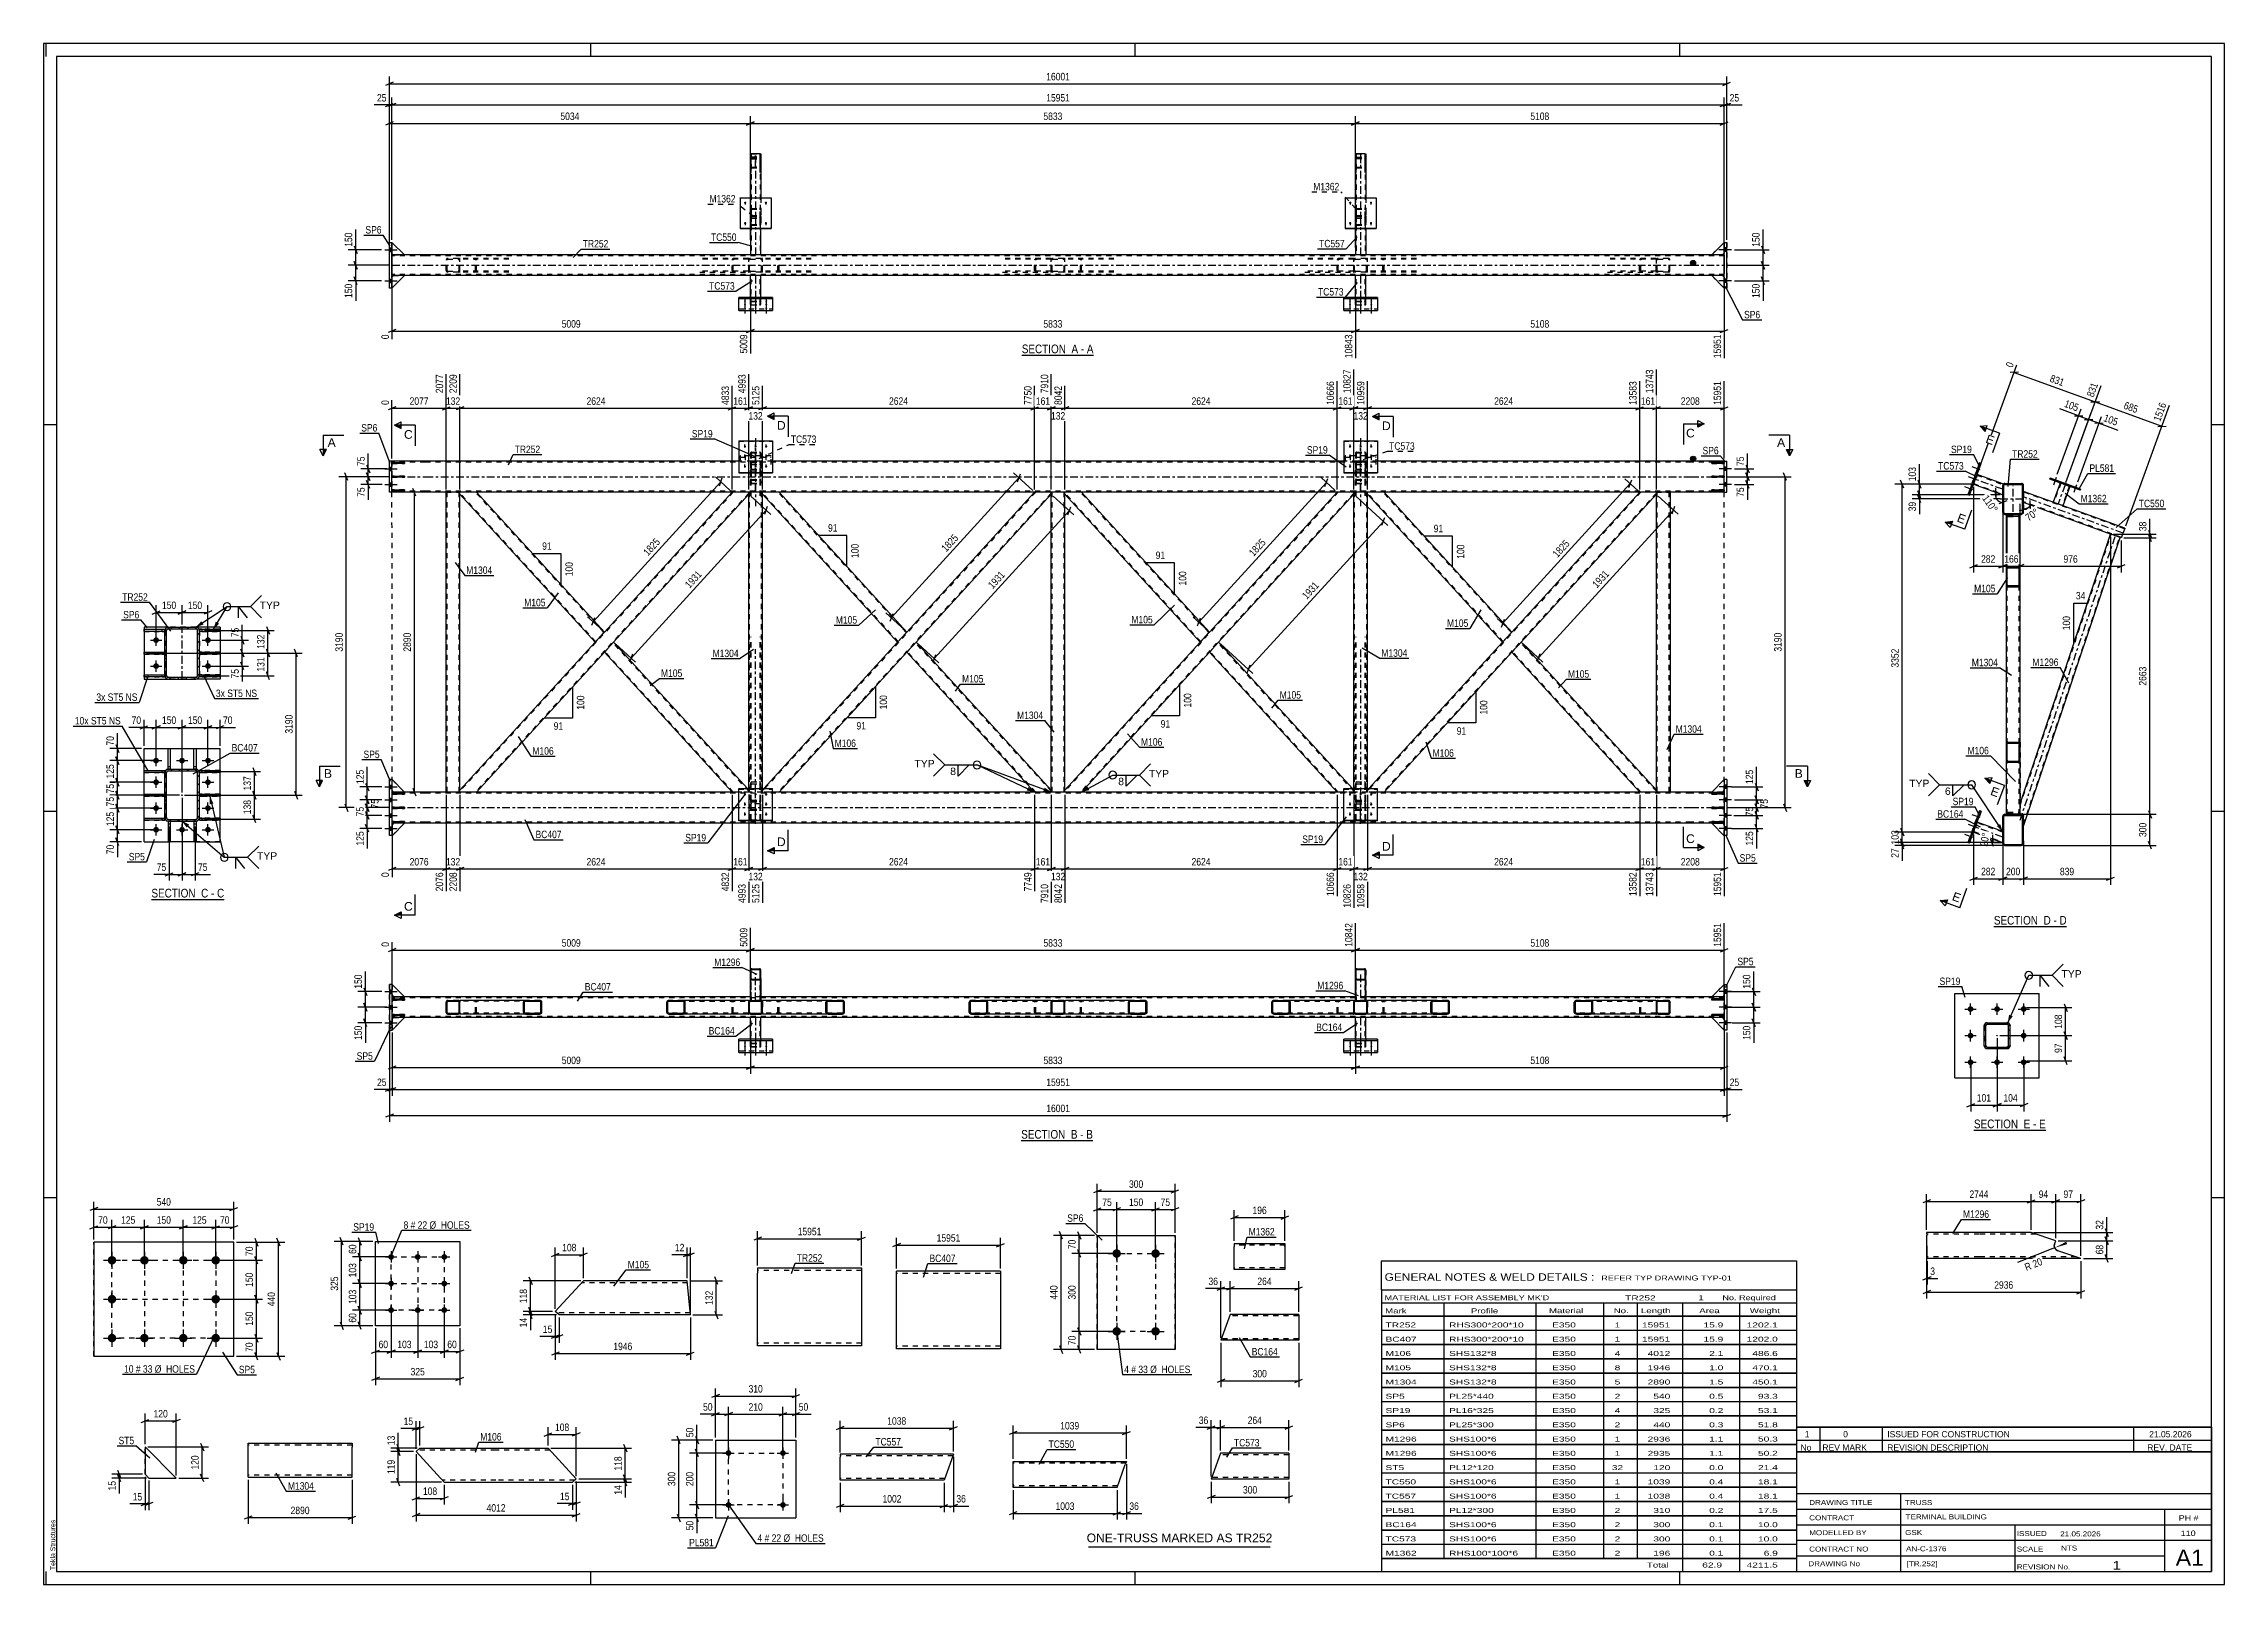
# Model space of a CAD drawing. Header units: millimetres. Extents: x 0 to 841, y 0 to 594.
import ezdxf

# ---------------------------------------------------------------- set-up
doc = ezdxf.new("R2010")
doc.units = ezdxf.units.MM
doc.linetypes.add('DXK_LINE_DOT2', pattern=[3.9198, 1.9599, -1.9599])
doc.linetypes.add('DXK_LINE_DOT3', pattern=[5.9187, 2.979, -0.9799, 0.9799, -0.9799])
doc.styles.add('Arial', font='ARIAL.TTF', dxfattribs={"height": 0.2})
doc.styles.add('Arial Narrow', font='ARIALN.TTF', dxfattribs={"height": 0.2})

# ---------------------------------------------------------------- blocks, each defined once
blk = doc.blocks.new('Unknown-122615941-1135')
at = {"color": 5, "linetype": 'Continuous'}
for p, q in [((841, 594), (0, 594)), ((0, 594), (0, 0)), ((1, 589), (1, 594)), ((836, 589), (5, 589)), ((5, 589), (5, 5)), ((211, 589), (211, 594)), ((421, 589), (421, 594)), ((631, 589), (631, 594)), ((836, 5), (836, 589)), ((841, 0), (841, 594)), ((5, 447), (0, 447)), ((841, 447), (836, 447)), ((5, 298), (0, 298)), ((841, 298), (836, 298)), ((5, 149), (0, 149)), ((841, 149), (836, 149)), ((0, 0), (841, 0)), ((1, 0), (1, 5)), ((5, 5), (836, 5)), ((211, 0), (211, 5)), ((421, 0), (421, 5)), ((631, 0), (631, 5))]:
    blk.add_line(p, q, dxfattribs=at)
at = {"color": 174, "linetype": 'Continuous', "style": 'Arial'}
blk.add_text('Tekla Structures', height=1.9102, rotation=90, dxfattribs=at).set_placement((4.5, 5.5))
blk = doc.blocks.new('Unknown-122615941-12 - 3948')
at = {"color": 6, "linetype": 'Continuous'}
blk.add_line((377.23, 473.89), (404.87, 473.89), dxfattribs=at)
at = {"color": 0, "linetype": 'Continuous'}
blk.add_wipeout([(395.34, 474.64), (395.34, 478.14), (377.23, 478.14), (377.23, 474.64)], dxfattribs=at)
blk.add_wipeout([(398.94, 474.64), (398.94, 478.14), (396.39, 478.14), (396.39, 474.64)], dxfattribs=at)
at = {"color": 7, "linetype": 'Continuous', "style": 'Arial Narrow'}
blk.add_text('SECTION ', height=3.34, dxfattribs=at).set_placement((377.23, 474.64))
at = {"color": 0, "linetype": 'Continuous'}
blk.add_wipeout([(401.27, 474.64), (401.27, 478.14), (399.99, 478.14), (399.99, 474.64)], dxfattribs=at)
blk.add_wipeout([(404.87, 474.64), (404.87, 478.14), (402.32, 478.14), (402.32, 474.64)], dxfattribs=at)
at = {"color": 7, "linetype": 'Continuous', "style": 'Arial Narrow'}
for s, p in [('A', (396.39, 474.64)), ('-', (399.99, 474.64)), ('A', (402.32, 474.64))]:
    blk.add_text(s, height=3.34, dxfattribs=at).set_placement(p)
blk = doc.blocks.new('Unknown-122615941-13 - 3015')
at = {"color": 6, "linetype": 'Continuous'}
blk.add_line((377, 171.08), (404.65, 171.08), dxfattribs=at)
at = {"color": 0, "linetype": 'Continuous'}
blk.add_wipeout([(395.11, 171.83), (395.11, 175.33), (377, 175.33), (377, 171.83)], dxfattribs=at)
blk.add_wipeout([(398.72, 171.83), (398.72, 175.33), (396.16, 175.33), (396.16, 171.83)], dxfattribs=at)
at = {"color": 7, "linetype": 'Continuous', "style": 'Arial Narrow'}
blk.add_text('SECTION ', height=3.34, dxfattribs=at).set_placement((377, 171.83))
at = {"color": 0, "linetype": 'Continuous'}
blk.add_wipeout([(401.04, 171.83), (401.04, 175.33), (399.77, 175.33), (399.77, 171.83)], dxfattribs=at)
blk.add_wipeout([(404.65, 171.83), (404.65, 175.33), (402.09, 175.33), (402.09, 171.83)], dxfattribs=at)
at = {"color": 7, "linetype": 'Continuous', "style": 'Arial Narrow'}
for s, p in [('B', (396.16, 171.83)), ('-', (399.77, 171.83)), ('B', (402.09, 171.83))]:
    blk.add_text(s, height=3.34, dxfattribs=at).set_placement(p)
blk = doc.blocks.new('Unknown-122615941-14 - 3399')
at = {"color": 6, "linetype": 'Continuous'}
blk.add_line((41.58, 264.07), (69.65, 264.07), dxfattribs=at)
at = {"color": 0, "linetype": 'Continuous'}
blk.add_wipeout([(59.69, 264.82), (59.69, 268.32), (41.58, 268.32), (41.58, 264.82)], dxfattribs=at)
blk.add_wipeout([(63.5, 264.82), (63.5, 268.32), (60.74, 268.32), (60.74, 264.82)], dxfattribs=at)
at = {"color": 7, "linetype": 'Continuous', "style": 'Arial Narrow'}
blk.add_text('SECTION ', height=3.34, dxfattribs=at).set_placement((41.58, 264.82))
at = {"color": 0, "linetype": 'Continuous'}
blk.add_wipeout([(65.83, 264.82), (65.83, 268.32), (64.55, 268.32), (64.55, 264.82)], dxfattribs=at)
blk.add_wipeout([(69.65, 264.82), (69.65, 268.32), (66.88, 268.32), (66.88, 264.82)], dxfattribs=at)
at = {"color": 7, "linetype": 'Continuous', "style": 'Arial Narrow'}
for s, p in [('C', (60.74, 264.82)), ('-', (64.55, 264.82)), ('C', (66.88, 264.82))]:
    blk.add_text(s, height=3.34, dxfattribs=at).set_placement(p)
blk = doc.blocks.new('Unknown-122615941-15 - 2517')
at = {"color": 6, "linetype": 'Continuous'}
blk.add_line((752.1, 253.6), (780.17, 253.6), dxfattribs=at)
at = {"color": 0, "linetype": 'Continuous'}
blk.add_wipeout([(770.21, 254.35), (770.21, 257.85), (752.1, 257.85), (752.1, 254.35)], dxfattribs=at)
blk.add_wipeout([(774.03, 254.35), (774.03, 257.85), (771.26, 257.85), (771.26, 254.35)], dxfattribs=at)
at = {"color": 7, "linetype": 'Continuous', "style": 'Arial Narrow'}
blk.add_text('SECTION ', height=3.34, dxfattribs=at).set_placement((752.1, 254.35))
at = {"color": 0, "linetype": 'Continuous'}
blk.add_wipeout([(776.35, 254.35), (776.35, 257.85), (775.08, 257.85), (775.08, 254.35)], dxfattribs=at)
blk.add_wipeout([(780.17, 254.35), (780.17, 257.85), (777.4, 257.85), (777.4, 254.35)], dxfattribs=at)
at = {"color": 7, "linetype": 'Continuous', "style": 'Arial Narrow'}
for s, p in [('D', (771.26, 254.35)), ('-', (775.08, 254.35)), ('D', (777.4, 254.35))]:
    blk.add_text(s, height=3.34, dxfattribs=at).set_placement(p)
blk = doc.blocks.new('Unknown-122615941-16 - 5381')
at = {"color": 6, "linetype": 'Continuous'}
blk.add_line((744.43, 175.11), (772.08, 175.11), dxfattribs=at)
at = {"color": 0, "linetype": 'Continuous'}
blk.add_wipeout([(762.54, 175.86), (762.54, 179.36), (744.43, 179.36), (744.43, 175.86)], dxfattribs=at)
blk.add_wipeout([(766.15, 175.86), (766.15, 179.36), (763.59, 179.36), (763.59, 175.86)], dxfattribs=at)
at = {"color": 7, "linetype": 'Continuous', "style": 'Arial Narrow'}
blk.add_text('SECTION ', height=3.34, dxfattribs=at).set_placement((744.43, 175.86))
at = {"color": 0, "linetype": 'Continuous'}
blk.add_wipeout([(768.47, 175.86), (768.47, 179.36), (767.2, 179.36), (767.2, 175.86)], dxfattribs=at)
blk.add_wipeout([(772.08, 175.86), (772.08, 179.36), (769.52, 179.36), (769.52, 175.86)], dxfattribs=at)
at = {"color": 7, "linetype": 'Continuous', "style": 'Arial Narrow'}
for s, p in [('E', (763.59, 175.86)), ('-', (767.2, 175.86)), ('E', (769.52, 175.86))]:
    blk.add_text(s, height=3.34, dxfattribs=at).set_placement(p)
blk = doc.blocks.new('Part-122615941-2211 - 2195')
at = {"color": 2, "linetype": 'Continuous'}
for p, q in [((145.09, 52.55), (143.61, 51.2)), ((143.61, 51.2), (154.45, 39.35)), ((145.09, 52.55), (174.45, 52.55)), ((174.55, 52.55), (194.55, 52.55)), ((194.55, 52.55), (205.38, 40.7)), ((154.45, 39.35), (174.45, 39.35)), ((174.55, 39.35), (203.91, 39.35)), ((205.38, 40.7), (203.91, 39.35))]:
    blk.add_line(p, q, dxfattribs=at)
at = {"color": 7, "linetype": 'DXK_LINE_DOT2'}
for p, q in [((174.45, 51.75), (144.21, 51.75)), ((195.28, 51.75), (174.55, 51.75)), ((174.45, 40.15), (153.72, 40.15)), ((204.78, 40.15), (174.55, 40.15))]:
    blk.add_line(p, q, dxfattribs=at)
blk = doc.blocks.new('Part-122615941-4438 - 4343')
at = {"color": 2, "linetype": 'Continuous'}
for p, q in [((134.37, 299.18), (134.37, 299.66)), ((134.37, 299.66), (139.17, 299.66)), ((139.17, 299.18), (134.37, 299.18)), ((139.17, 299.66), (139.17, 299.18))]:
    blk.add_line(p, q, dxfattribs=at)
at = {"color": 7, "linetype": 'DXK_LINE_DOT2'}
blk.add_line((134.97, 299.18), (134.97, 299.66), dxfattribs=at)
blk = doc.blocks.new('Part-122615941-4406 - 4343')
at = {"color": 2, "linetype": 'Continuous'}
for p, q in [((643.32, 422.03), (648.12, 422.03)), ((643.32, 421.55), (643.32, 422.03)), ((648.12, 421.55), (643.32, 421.55)), ((648.12, 422.03), (648.12, 421.55))]:
    blk.add_line(p, q, dxfattribs=at)
at = {"color": 7, "linetype": 'DXK_LINE_DOT2'}
blk.add_line((647.52, 421.55), (647.52, 422.03), dxfattribs=at)
blk = doc.blocks.new('Part-122615941-4418 - 4343')
at = {"color": 2, "linetype": 'Continuous'}
for p, q in [((268.08, 440.92), (281.08, 440.92)), ((268.08, 440.92), (268.08, 428.48)), ((281.08, 440.92), (281.08, 428.48)), ((268.08, 428.7), (281.08, 428.7)), ((268.08, 428.48), (281.08, 428.48))]:
    blk.add_line(p, q, dxfattribs=at)
at = {"color": 7, "linetype": 'DXK_LINE_DOT2'}
blk.add_line((268.08, 440.7), (281.08, 440.7), dxfattribs=at)
blk = doc.blocks.new('Part-122615941-4439 - 4343')
at = {"color": 2, "linetype": 'Continuous'}
for p, q in [((134.37, 293.68), (134.37, 294.16)), ((134.37, 294.16), (139.17, 294.16)), ((139.17, 293.68), (134.37, 293.68)), ((139.17, 294.16), (139.17, 293.68))]:
    blk.add_line(p, q, dxfattribs=at)
at = {"color": 7, "linetype": 'DXK_LINE_DOT2'}
blk.add_line((134.97, 293.68), (134.97, 294.16), dxfattribs=at)
blk = doc.blocks.new('Bolt-122615941-4375 - 4343')
at = {"linetype": 'Continuous'}
for points in [[(270.48, 304.16), (270.38, 304.17), (270.3, 304.2), (270.22, 304.24), (270.15, 304.3), (270.09, 304.37), (270.06, 304.45), (270.04, 304.53), (270.04, 304.62), (270.06, 304.7), (270.09, 304.78), (270.15, 304.85), (270.22, 304.91), (270.3, 304.95), (270.38, 304.98), (270.48, 304.99), (270.57, 304.98), (270.65, 304.95), (270.73, 304.91), (270.8, 304.85), (270.86, 304.78), (270.89, 304.7), (270.91, 304.62), (270.91, 304.53), (270.89, 304.45), (270.86, 304.37), (270.8, 304.3), (270.73, 304.24), (270.65, 304.2), (270.57, 304.17)], [(274.58, 304.16), (274.48, 304.17), (274.4, 304.2), (274.32, 304.24), (274.25, 304.3), (274.19, 304.37), (274.16, 304.45), (274.14, 304.53), (274.14, 304.62), (274.16, 304.7), (274.19, 304.78), (274.25, 304.85), (274.32, 304.91), (274.4, 304.95), (274.48, 304.98), (274.58, 304.99), (274.67, 304.98), (274.75, 304.95), (274.83, 304.91), (274.9, 304.85), (274.96, 304.78), (274.99, 304.7), (275.01, 304.62), (275.01, 304.53), (274.99, 304.45), (274.96, 304.37), (274.9, 304.3), (274.83, 304.24), (274.75, 304.2), (274.67, 304.17)], [(278.68, 304.16), (278.58, 304.17), (278.5, 304.2), (278.42, 304.24), (278.35, 304.3), (278.29, 304.37), (278.26, 304.45), (278.24, 304.53), (278.24, 304.62), (278.26, 304.7), (278.29, 304.78), (278.35, 304.85), (278.42, 304.91), (278.5, 304.95), (278.58, 304.98), (278.68, 304.99), (278.77, 304.98), (278.85, 304.95), (278.93, 304.91), (279, 304.85), (279.06, 304.78), (279.09, 304.7), (279.11, 304.62), (279.11, 304.53), (279.09, 304.45), (279.06, 304.37), (279, 304.3), (278.93, 304.24), (278.85, 304.2), (278.77, 304.17)], [(270.48, 300.31), (270.38, 300.32), (270.3, 300.35), (270.22, 300.39), (270.15, 300.45), (270.09, 300.52), (270.06, 300.6), (270.04, 300.68), (270.04, 300.77), (270.06, 300.85), (270.09, 300.93), (270.15, 301), (270.22, 301.06), (270.3, 301.1), (270.38, 301.13), (270.48, 301.14), (270.57, 301.13), (270.65, 301.1), (270.73, 301.06), (270.8, 301), (270.86, 300.93), (270.89, 300.85), (270.91, 300.77), (270.91, 300.68), (270.89, 300.6), (270.86, 300.52), (270.8, 300.45), (270.73, 300.39), (270.65, 300.35), (270.57, 300.32)], [(270.48, 296.46), (270.38, 296.47), (270.3, 296.49), (270.22, 296.54), (270.15, 296.59), (270.09, 296.66), (270.06, 296.74), (270.04, 296.83), (270.04, 296.91), (270.06, 297), (270.09, 297.08), (270.15, 297.15), (270.22, 297.21), (270.3, 297.25), (270.38, 297.27), (270.48, 297.28), (270.57, 297.27), (270.65, 297.25), (270.73, 297.21), (270.8, 297.15), (270.86, 297.08), (270.89, 297), (270.91, 296.91), (270.91, 296.83), (270.89, 296.74), (270.86, 296.66), (270.8, 296.59), (270.73, 296.54), (270.65, 296.49), (270.57, 296.47)], [(274.58, 296.46), (274.48, 296.47), (274.4, 296.49), (274.32, 296.54), (274.25, 296.59), (274.19, 296.66), (274.16, 296.74), (274.14, 296.83), (274.14, 296.91), (274.16, 297), (274.19, 297.08), (274.25, 297.15), (274.32, 297.21), (274.4, 297.25), (274.48, 297.27), (274.58, 297.28), (274.67, 297.27), (274.75, 297.25), (274.83, 297.21), (274.9, 297.15), (274.96, 297.08), (274.99, 297), (275.01, 296.91), (275.01, 296.83), (274.99, 296.74), (274.96, 296.66), (274.9, 296.59), (274.83, 296.54), (274.75, 296.49), (274.67, 296.47)], [(278.68, 300.31), (278.58, 300.32), (278.5, 300.35), (278.42, 300.39), (278.35, 300.45), (278.29, 300.52), (278.26, 300.6), (278.24, 300.68), (278.24, 300.77), (278.26, 300.85), (278.29, 300.93), (278.35, 301), (278.42, 301.06), (278.5, 301.1), (278.58, 301.13), (278.68, 301.14), (278.77, 301.13), (278.85, 301.1), (278.93, 301.06), (279, 301), (279.06, 300.93), (279.09, 300.85), (279.11, 300.77), (279.11, 300.68), (279.09, 300.6), (279.06, 300.52), (279, 300.45), (278.93, 300.39), (278.85, 300.35), (278.77, 300.32)], [(278.68, 296.46), (278.58, 296.47), (278.5, 296.49), (278.42, 296.54), (278.35, 296.59), (278.29, 296.66), (278.26, 296.74), (278.24, 296.83), (278.24, 296.91), (278.26, 297), (278.29, 297.08), (278.35, 297.15), (278.42, 297.21), (278.5, 297.25), (278.58, 297.27), (278.68, 297.28), (278.77, 297.27), (278.85, 297.25), (278.93, 297.21), (279, 297.15), (279.06, 297.08), (279.09, 297), (279.11, 296.91), (279.11, 296.83), (279.09, 296.74), (279.06, 296.66), (279, 296.59), (278.93, 296.54), (278.85, 296.49), (278.77, 296.47)]]:
    blk.add_hatch(color=1, dxfattribs=at).paths.add_polyline_path(points)
at = {"color": 1, "linetype": 'Continuous'}
for p, q in [((270.48, 304.18), (270.48, 305.31)), ((274.58, 304.18), (274.58, 305.31)), ((278.68, 304.18), (278.68, 305.31)), ((270.48, 300.33), (270.48, 301.46)), ((270.48, 296.47), (270.48, 297.61)), ((274.58, 296.47), (274.58, 297.61)), ((278.68, 300.33), (278.68, 301.46)), ((278.68, 296.47), (278.68, 297.61))]:
    blk.add_line(p, q, dxfattribs=at)
blk = doc.blocks.new('Part-122615941-4433 - 4343')
at = {"color": 7, "linetype": 'DXK_LINE_DOT2'}
for p, q in [((505.91, 302.42), (505.91, 365.26)), ((506.15, 302.42), (506.15, 365.26)), ((509.67, 302.42), (509.67, 365.26)), ((509.91, 302.42), (509.91, 365.26)), ((505.95, 308.5), (505.91, 307.92)), ((505.91, 305.45), (506.15, 305.45)), ((506.15, 307.92), (506.17, 308.21)), ((506.39, 309.43), (506.21, 309.31)), ((506.3, 308.62), (506.39, 308.67)), ((506.39, 309.43), (509.43, 309.43)), ((506.39, 308.67), (509.43, 308.67)), ((509.61, 309.31), (509.43, 309.43)), ((509.43, 308.67), (509.52, 308.62)), ((509.65, 308.21), (509.67, 307.92)), ((509.91, 305.45), (509.67, 305.45)), ((509.91, 307.92), (509.87, 308.5)), ((505.91, 302.42), (505.95, 301.84)), ((506.17, 302.13), (506.15, 302.42)), ((506.21, 301.02), (506.3, 300.96)), ((506.39, 301.66), (506.3, 301.72)), ((506.3, 300.96), (506.39, 300.91)), ((506.39, 301.66), (509.43, 301.66)), ((506.39, 300.91), (509.43, 300.91)), ((509.52, 301.72), (509.43, 301.66)), ((509.43, 300.91), (509.6, 301.01)), ((509.6, 301.01), (509.61, 301.02)), ((509.67, 302.42), (509.65, 302.13)), ((509.87, 301.84), (509.91, 302.42))]:
    blk.add_line(p, q, dxfattribs=at)
at = {"color": 7, "linetype": 'DXK_LINE_DOT3'}
blk.add_line((507.91, 360.48), (507.91, 293.66), dxfattribs=at)
at = {"color": 7, "linetype": 'DXK_LINE_DOT2'}
for centre, radius, start, end in [((507.78, 308.36), 1.84, 148.89024, 175.81116), ((507.09, 308.14), 0.92, 148.89024, 175.81116), ((508.73, 308.14), 0.92, 4.18897, 31.10989), ((508.04, 308.36), 1.84, 4.18897, 31.10989), ((507.78, 301.97), 1.84, 184.18897, 211.10989), ((507.09, 302.19), 0.92, 184.18897, 211.10989), ((508.73, 302.19), 0.92, 328.89024, 355.81116), ((508.04, 301.97), 1.84, 328.89024, 355.81116)]:
    blk.add_arc(centre, radius, start, end, dxfattribs=at)
blk = doc.blocks.new('Part-122615941-4440 - 4343')
at = {"color": 2, "linetype": 'Continuous'}
for p, q in [((134.37, 304.68), (134.37, 305.16)), ((134.37, 305.16), (139.17, 305.16)), ((139.17, 304.68), (134.37, 304.68)), ((139.17, 305.16), (139.17, 304.68))]:
    blk.add_line(p, q, dxfattribs=at)
at = {"color": 7, "linetype": 'DXK_LINE_DOT2'}
blk.add_line((134.97, 304.68), (134.97, 305.16), dxfattribs=at)
blk = doc.blocks.new('Bolt-122615941-4376 - 4343')
at = {"linetype": 'Continuous'}
for points in [[(270.48, 438.25), (270.38, 438.26), (270.3, 438.28), (270.22, 438.33), (270.15, 438.39), (270.09, 438.46), (270.06, 438.53), (270.04, 438.62), (270.04, 438.71), (270.06, 438.79), (270.09, 438.87), (270.15, 438.94), (270.22, 439), (270.3, 439.04), (270.38, 439.07), (270.48, 439.08), (270.57, 439.07), (270.65, 439.04), (270.73, 439), (270.8, 438.94), (270.86, 438.87), (270.89, 438.79), (270.91, 438.71), (270.91, 438.62), (270.89, 438.53), (270.86, 438.46), (270.8, 438.39), (270.73, 438.33), (270.65, 438.28), (270.57, 438.26)], [(274.58, 438.25), (274.48, 438.26), (274.4, 438.28), (274.32, 438.33), (274.25, 438.39), (274.19, 438.46), (274.16, 438.53), (274.14, 438.62), (274.14, 438.71), (274.16, 438.79), (274.19, 438.87), (274.25, 438.94), (274.32, 439), (274.4, 439.04), (274.48, 439.07), (274.58, 439.08), (274.67, 439.07), (274.75, 439.04), (274.83, 439), (274.9, 438.94), (274.96, 438.87), (274.99, 438.79), (275.01, 438.71), (275.01, 438.62), (274.99, 438.53), (274.96, 438.46), (274.9, 438.39), (274.83, 438.33), (274.75, 438.28), (274.67, 438.26)], [(278.68, 438.25), (278.58, 438.26), (278.5, 438.28), (278.42, 438.33), (278.35, 438.39), (278.29, 438.46), (278.26, 438.53), (278.24, 438.62), (278.24, 438.71), (278.26, 438.79), (278.29, 438.87), (278.35, 438.94), (278.42, 439), (278.5, 439.04), (278.58, 439.07), (278.68, 439.08), (278.77, 439.07), (278.85, 439.04), (278.93, 439), (279, 438.94), (279.06, 438.87), (279.09, 438.79), (279.11, 438.71), (279.11, 438.62), (279.09, 438.53), (279.06, 438.46), (279, 438.39), (278.93, 438.33), (278.85, 438.28), (278.77, 438.26)], [(270.48, 434.4), (270.38, 434.41), (270.3, 434.43), (270.22, 434.48), (270.15, 434.53), (270.09, 434.6), (270.06, 434.68), (270.04, 434.77), (270.04, 434.85), (270.06, 434.94), (270.09, 435.02), (270.15, 435.09), (270.22, 435.14), (270.3, 435.19), (270.38, 435.21), (270.48, 435.22), (270.57, 435.21), (270.65, 435.19), (270.73, 435.14), (270.8, 435.09), (270.86, 435.02), (270.89, 434.94), (270.91, 434.85), (270.91, 434.77), (270.89, 434.68), (270.86, 434.6), (270.8, 434.53), (270.73, 434.48), (270.65, 434.43), (270.57, 434.41)], [(270.48, 430.54), (270.38, 430.55), (270.3, 430.58), (270.22, 430.62), (270.15, 430.68), (270.09, 430.75), (270.06, 430.83), (270.04, 430.91), (270.04, 431), (270.06, 431.08), (270.09, 431.16), (270.15, 431.23), (270.22, 431.29), (270.3, 431.33), (270.38, 431.36), (270.48, 431.37), (270.57, 431.36), (270.65, 431.33), (270.73, 431.29), (270.8, 431.23), (270.86, 431.16), (270.89, 431.08), (270.91, 431), (270.91, 430.91), (270.89, 430.83), (270.86, 430.75), (270.8, 430.68), (270.73, 430.62), (270.65, 430.58), (270.57, 430.55)], [(274.58, 430.54), (274.48, 430.55), (274.4, 430.58), (274.32, 430.62), (274.25, 430.68), (274.19, 430.75), (274.16, 430.83), (274.14, 430.91), (274.14, 431), (274.16, 431.08), (274.19, 431.16), (274.25, 431.23), (274.32, 431.29), (274.4, 431.33), (274.48, 431.36), (274.58, 431.37), (274.67, 431.36), (274.75, 431.33), (274.83, 431.29), (274.9, 431.23), (274.96, 431.16), (274.99, 431.08), (275.01, 431), (275.01, 430.91), (274.99, 430.83), (274.96, 430.75), (274.9, 430.68), (274.83, 430.62), (274.75, 430.58), (274.67, 430.55)], [(278.68, 434.4), (278.58, 434.41), (278.5, 434.43), (278.42, 434.48), (278.35, 434.53), (278.29, 434.6), (278.26, 434.68), (278.24, 434.77), (278.24, 434.85), (278.26, 434.94), (278.29, 435.02), (278.35, 435.09), (278.42, 435.14), (278.5, 435.19), (278.58, 435.21), (278.68, 435.22), (278.77, 435.21), (278.85, 435.19), (278.93, 435.14), (279, 435.09), (279.06, 435.02), (279.09, 434.94), (279.11, 434.85), (279.11, 434.77), (279.09, 434.68), (279.06, 434.6), (279, 434.53), (278.93, 434.48), (278.85, 434.43), (278.77, 434.41)], [(278.68, 430.54), (278.58, 430.55), (278.5, 430.58), (278.42, 430.62), (278.35, 430.68), (278.29, 430.75), (278.26, 430.83), (278.24, 430.91), (278.24, 431), (278.26, 431.08), (278.29, 431.16), (278.35, 431.23), (278.42, 431.29), (278.5, 431.33), (278.58, 431.36), (278.68, 431.37), (278.77, 431.36), (278.85, 431.33), (278.93, 431.29), (279, 431.23), (279.06, 431.16), (279.09, 431.08), (279.11, 431), (279.11, 430.91), (279.09, 430.83), (279.06, 430.75), (279, 430.68), (278.93, 430.62), (278.85, 430.58), (278.77, 430.55)]]:
    blk.add_hatch(color=1, dxfattribs=at).paths.add_polyline_path(points)
at = {"color": 1, "linetype": 'Continuous'}
for p, q in [((270.48, 438.27), (270.48, 439.4)), ((274.58, 438.27), (274.58, 439.4)), ((278.68, 438.27), (278.68, 439.4)), ((270.48, 434.41), (270.48, 435.55)), ((270.48, 430.56), (270.48, 431.7)), ((274.58, 430.56), (274.58, 431.7)), ((278.68, 434.41), (278.68, 435.55)), ((278.68, 430.56), (278.68, 431.7))]:
    blk.add_line(p, q, dxfattribs=at)
blk = doc.blocks.new('Part-122615941-4441 - 4343')
at = {"color": 2, "linetype": 'Continuous'}
for p, q in [((139.17, 305.45), (134.37, 310.25)), ((134.97, 305.45), (134.37, 306.05)), ((139.17, 305.45), (134.97, 305.45))]:
    blk.add_line(p, q, dxfattribs=at)
at = {"color": 7, "linetype": 'DXK_LINE_DOT2'}
blk.add_line((134.37, 306.05), (134.37, 310.25), dxfattribs=at)
blk = doc.blocks.new('Bolt-122615941-4377 - 4343')
at = {"color": 1, "linetype": 'DXK_LINE_DOT2'}
blk.add_line((278.58, 435.31), (278.58, 432.37), dxfattribs=at)
blk = doc.blocks.new('Part-122615941-4442 - 4343')
at = {"color": 7, "linetype": 'DXK_LINE_DOT2'}
for p, q in [((134.37, 306.05), (134.37, 310.25)), ((134.37, 310.25), (139.17, 305.45)), ((134.97, 305.45), (134.37, 306.05)), ((139.17, 305.45), (134.97, 305.45))]:
    blk.add_line(p, q, dxfattribs=at)
blk = doc.blocks.new('Bolt-122615941-4378 - 4343')
at = {"color": 1, "linetype": 'DXK_LINE_DOT2'}
blk.add_line((270.58, 435.31), (270.58, 432.37), dxfattribs=at)
blk = doc.blocks.new('Part-122615941-4443 - 4343')
at = {"color": 2, "linetype": 'Continuous'}
for p, q in [((134.37, 292.82), (134.97, 293.42)), ((134.37, 288.62), (139.17, 293.42)), ((134.37, 288.65), (134.37, 288.62)), ((139.17, 293.42), (134.97, 293.42))]:
    blk.add_line(p, q, dxfattribs=at)
at = {"color": 7, "linetype": 'DXK_LINE_DOT2'}
blk.add_line((134.37, 288.62), (134.37, 292.82), dxfattribs=at)
blk = doc.blocks.new('Bolt-122615941-4379 - 4343')
at = {"color": 1, "linetype": 'DXK_LINE_DOT2'}
blk.add_line((511.91, 435.31), (511.91, 432.37), dxfattribs=at)
blk = doc.blocks.new('Part-122615941-4444 - 4343')
at = {"color": 7, "linetype": 'DXK_LINE_DOT2'}
for p, q in [((134.97, 293.42), (134.37, 292.82)), ((134.37, 288.62), (139.17, 293.42)), ((134.37, 292.82), (134.37, 288.62)), ((139.17, 293.42), (134.97, 293.42))]:
    blk.add_line(p, q, dxfattribs=at)
blk = doc.blocks.new('Bolt-122615941-4380 - 4343')
at = {"color": 1, "linetype": 'DXK_LINE_DOT2'}
blk.add_line((503.91, 435.31), (503.91, 432.37), dxfattribs=at)
blk = doc.blocks.new('Part-122615941-4445 - 4343')
at = {"color": 2, "linetype": 'Continuous'}
for p, q in [((648.12, 310.25), (643.32, 305.45)), ((643.32, 305.45), (647.52, 305.45)), ((647.52, 305.45), (648.12, 306.05))]:
    blk.add_line(p, q, dxfattribs=at)
at = {"color": 7, "linetype": 'DXK_LINE_DOT2'}
blk.add_line((648.12, 306.05), (648.12, 310.25), dxfattribs=at)
blk = doc.blocks.new('Bolt-122615941-4381 - 4343')
at = {"linetype": 'Continuous'}
for points in [[(503.81, 438.25), (503.72, 438.26), (503.63, 438.28), (503.55, 438.33), (503.48, 438.39), (503.43, 438.46), (503.39, 438.53), (503.37, 438.62), (503.37, 438.71), (503.39, 438.79), (503.43, 438.87), (503.48, 438.94), (503.55, 439), (503.63, 439.04), (503.72, 439.07), (503.81, 439.08), (503.9, 439.07), (503.99, 439.04), (504.07, 439), (504.14, 438.94), (504.19, 438.87), (504.23, 438.79), (504.25, 438.71), (504.25, 438.62), (504.23, 438.53), (504.19, 438.46), (504.14, 438.39), (504.07, 438.33), (503.99, 438.28), (503.9, 438.26)], [(507.91, 438.25), (507.82, 438.26), (507.73, 438.28), (507.65, 438.33), (507.58, 438.39), (507.53, 438.46), (507.49, 438.53), (507.47, 438.62), (507.47, 438.71), (507.49, 438.79), (507.53, 438.87), (507.58, 438.94), (507.65, 439), (507.73, 439.04), (507.82, 439.07), (507.91, 439.08), (508, 439.07), (508.09, 439.04), (508.17, 439), (508.24, 438.94), (508.29, 438.87), (508.33, 438.79), (508.35, 438.71), (508.35, 438.62), (508.33, 438.53), (508.29, 438.46), (508.24, 438.39), (508.17, 438.33), (508.09, 438.28), (508, 438.26)], [(512.01, 438.25), (511.92, 438.26), (511.83, 438.28), (511.75, 438.33), (511.68, 438.39), (511.63, 438.46), (511.59, 438.53), (511.57, 438.62), (511.57, 438.71), (511.59, 438.79), (511.63, 438.87), (511.68, 438.94), (511.75, 439), (511.83, 439.04), (511.92, 439.07), (512.01, 439.08), (512.1, 439.07), (512.19, 439.04), (512.27, 439), (512.34, 438.94), (512.39, 438.87), (512.43, 438.79), (512.45, 438.71), (512.45, 438.62), (512.43, 438.53), (512.39, 438.46), (512.34, 438.39), (512.27, 438.33), (512.19, 438.28), (512.1, 438.26)], [(503.81, 434.4), (503.72, 434.41), (503.63, 434.43), (503.55, 434.48), (503.48, 434.53), (503.43, 434.6), (503.39, 434.68), (503.37, 434.77), (503.37, 434.85), (503.39, 434.94), (503.43, 435.02), (503.48, 435.09), (503.55, 435.14), (503.63, 435.19), (503.72, 435.21), (503.81, 435.22), (503.9, 435.21), (503.99, 435.19), (504.07, 435.14), (504.14, 435.09), (504.19, 435.02), (504.23, 434.94), (504.25, 434.85), (504.25, 434.77), (504.23, 434.68), (504.19, 434.6), (504.14, 434.53), (504.07, 434.48), (503.99, 434.43), (503.9, 434.41)], [(503.81, 430.54), (503.72, 430.55), (503.63, 430.58), (503.55, 430.62), (503.48, 430.68), (503.43, 430.75), (503.39, 430.83), (503.37, 430.91), (503.37, 431), (503.39, 431.08), (503.43, 431.16), (503.48, 431.23), (503.55, 431.29), (503.63, 431.33), (503.72, 431.36), (503.81, 431.37), (503.9, 431.36), (503.99, 431.33), (504.07, 431.29), (504.14, 431.23), (504.19, 431.16), (504.23, 431.08), (504.25, 431), (504.25, 430.91), (504.23, 430.83), (504.19, 430.75), (504.14, 430.68), (504.07, 430.62), (503.99, 430.58), (503.9, 430.55)], [(507.91, 430.54), (507.82, 430.55), (507.73, 430.58), (507.65, 430.62), (507.58, 430.68), (507.53, 430.75), (507.49, 430.83), (507.47, 430.91), (507.47, 431), (507.49, 431.08), (507.53, 431.16), (507.58, 431.23), (507.65, 431.29), (507.73, 431.33), (507.82, 431.36), (507.91, 431.37), (508, 431.36), (508.09, 431.33), (508.17, 431.29), (508.24, 431.23), (508.29, 431.16), (508.33, 431.08), (508.35, 431), (508.35, 430.91), (508.33, 430.83), (508.29, 430.75), (508.24, 430.68), (508.17, 430.62), (508.09, 430.58), (508, 430.55)], [(512.01, 434.4), (511.92, 434.41), (511.83, 434.43), (511.75, 434.48), (511.68, 434.53), (511.63, 434.6), (511.59, 434.68), (511.57, 434.77), (511.57, 434.85), (511.59, 434.94), (511.63, 435.02), (511.68, 435.09), (511.75, 435.14), (511.83, 435.19), (511.92, 435.21), (512.01, 435.22), (512.1, 435.21), (512.19, 435.19), (512.27, 435.14), (512.34, 435.09), (512.39, 435.02), (512.43, 434.94), (512.45, 434.85), (512.45, 434.77), (512.43, 434.68), (512.39, 434.6), (512.34, 434.53), (512.27, 434.48), (512.19, 434.43), (512.1, 434.41)], [(512.01, 430.54), (511.92, 430.55), (511.83, 430.58), (511.75, 430.62), (511.68, 430.68), (511.63, 430.75), (511.59, 430.83), (511.57, 430.91), (511.57, 431), (511.59, 431.08), (511.63, 431.16), (511.68, 431.23), (511.75, 431.29), (511.83, 431.33), (511.92, 431.36), (512.01, 431.37), (512.1, 431.36), (512.19, 431.33), (512.27, 431.29), (512.34, 431.23), (512.39, 431.16), (512.43, 431.08), (512.45, 431), (512.45, 430.91), (512.43, 430.83), (512.39, 430.75), (512.34, 430.68), (512.27, 430.62), (512.19, 430.58), (512.1, 430.55)]]:
    blk.add_hatch(color=1, dxfattribs=at).paths.add_polyline_path(points)
at = {"color": 1, "linetype": 'Continuous'}
for p, q in [((503.81, 438.27), (503.81, 439.4)), ((507.91, 438.27), (507.91, 439.4)), ((512.01, 438.27), (512.01, 439.4)), ((503.81, 434.41), (503.81, 435.55)), ((503.81, 430.56), (503.81, 431.7)), ((507.91, 430.56), (507.91, 431.7)), ((512.01, 434.41), (512.01, 435.55)), ((512.01, 430.56), (512.01, 431.7))]:
    blk.add_line(p, q, dxfattribs=at)
blk = doc.blocks.new('Part-122615941-4446 - 4343')
at = {"color": 7, "linetype": 'DXK_LINE_DOT2'}
for p, q in [((648.12, 310.25), (643.32, 305.45)), ((643.32, 305.45), (647.52, 305.45)), ((647.52, 305.45), (648.12, 306.05)), ((648.12, 306.05), (648.12, 310.25))]:
    blk.add_line(p, q, dxfattribs=at)
blk = doc.blocks.new('Bolt-122615941-4382 - 4343')
at = {"linetype": 'Continuous'}
for points in [[(503.81, 304.16), (503.72, 304.17), (503.63, 304.2), (503.55, 304.24), (503.48, 304.3), (503.43, 304.37), (503.39, 304.45), (503.37, 304.53), (503.37, 304.62), (503.39, 304.7), (503.43, 304.78), (503.48, 304.85), (503.55, 304.91), (503.63, 304.95), (503.72, 304.98), (503.81, 304.99), (503.9, 304.98), (503.99, 304.95), (504.07, 304.91), (504.14, 304.85), (504.19, 304.78), (504.23, 304.7), (504.25, 304.62), (504.25, 304.53), (504.23, 304.45), (504.19, 304.37), (504.14, 304.3), (504.07, 304.24), (503.99, 304.2), (503.9, 304.17)], [(507.91, 304.16), (507.82, 304.17), (507.73, 304.2), (507.65, 304.24), (507.58, 304.3), (507.53, 304.37), (507.49, 304.45), (507.47, 304.53), (507.47, 304.62), (507.49, 304.7), (507.53, 304.78), (507.58, 304.85), (507.65, 304.91), (507.73, 304.95), (507.82, 304.98), (507.91, 304.99), (508, 304.98), (508.09, 304.95), (508.17, 304.91), (508.24, 304.85), (508.29, 304.78), (508.33, 304.7), (508.35, 304.62), (508.35, 304.53), (508.33, 304.45), (508.29, 304.37), (508.24, 304.3), (508.17, 304.24), (508.09, 304.2), (508, 304.17)], [(512.01, 304.16), (511.92, 304.17), (511.83, 304.2), (511.75, 304.24), (511.68, 304.3), (511.63, 304.37), (511.59, 304.45), (511.57, 304.53), (511.57, 304.62), (511.59, 304.7), (511.63, 304.78), (511.68, 304.85), (511.75, 304.91), (511.83, 304.95), (511.92, 304.98), (512.01, 304.99), (512.1, 304.98), (512.19, 304.95), (512.27, 304.91), (512.34, 304.85), (512.39, 304.78), (512.43, 304.7), (512.45, 304.62), (512.45, 304.53), (512.43, 304.45), (512.39, 304.37), (512.34, 304.3), (512.27, 304.24), (512.19, 304.2), (512.1, 304.17)], [(503.81, 300.31), (503.72, 300.32), (503.63, 300.35), (503.55, 300.39), (503.48, 300.45), (503.43, 300.52), (503.39, 300.6), (503.37, 300.68), (503.37, 300.77), (503.39, 300.85), (503.43, 300.93), (503.48, 301), (503.55, 301.06), (503.63, 301.1), (503.72, 301.13), (503.81, 301.14), (503.9, 301.13), (503.99, 301.1), (504.07, 301.06), (504.14, 301), (504.19, 300.93), (504.23, 300.85), (504.25, 300.77), (504.25, 300.68), (504.23, 300.6), (504.19, 300.52), (504.14, 300.45), (504.07, 300.39), (503.99, 300.35), (503.9, 300.32)], [(503.81, 296.46), (503.72, 296.47), (503.63, 296.49), (503.55, 296.54), (503.48, 296.59), (503.43, 296.66), (503.39, 296.74), (503.37, 296.83), (503.37, 296.91), (503.39, 297), (503.43, 297.08), (503.48, 297.15), (503.55, 297.21), (503.63, 297.25), (503.72, 297.28), (503.81, 297.28), (503.9, 297.28), (503.99, 297.25), (504.07, 297.21), (504.14, 297.15), (504.19, 297.08), (504.23, 297), (504.25, 296.91), (504.25, 296.83), (504.23, 296.74), (504.19, 296.66), (504.14, 296.59), (504.07, 296.54), (503.99, 296.49), (503.9, 296.47)], [(507.91, 296.46), (507.82, 296.47), (507.73, 296.49), (507.65, 296.54), (507.58, 296.59), (507.53, 296.66), (507.49, 296.74), (507.47, 296.83), (507.47, 296.91), (507.49, 297), (507.53, 297.08), (507.58, 297.15), (507.65, 297.21), (507.73, 297.25), (507.82, 297.28), (507.91, 297.28), (508, 297.28), (508.09, 297.25), (508.17, 297.21), (508.24, 297.15), (508.29, 297.08), (508.33, 297), (508.35, 296.91), (508.35, 296.83), (508.33, 296.74), (508.29, 296.66), (508.24, 296.59), (508.17, 296.54), (508.09, 296.49), (508, 296.47)], [(512.01, 300.31), (511.92, 300.32), (511.83, 300.35), (511.75, 300.39), (511.68, 300.45), (511.63, 300.52), (511.59, 300.6), (511.57, 300.68), (511.57, 300.77), (511.59, 300.85), (511.63, 300.93), (511.68, 301), (511.75, 301.06), (511.83, 301.1), (511.92, 301.13), (512.01, 301.14), (512.1, 301.13), (512.19, 301.1), (512.27, 301.06), (512.34, 301), (512.39, 300.93), (512.43, 300.85), (512.45, 300.77), (512.45, 300.68), (512.43, 300.6), (512.39, 300.52), (512.34, 300.45), (512.27, 300.39), (512.19, 300.35), (512.1, 300.32)], [(512.01, 296.46), (511.92, 296.47), (511.83, 296.49), (511.75, 296.54), (511.68, 296.59), (511.63, 296.66), (511.59, 296.74), (511.57, 296.83), (511.57, 296.91), (511.59, 297), (511.63, 297.08), (511.68, 297.15), (511.75, 297.21), (511.83, 297.25), (511.92, 297.28), (512.01, 297.28), (512.1, 297.28), (512.19, 297.25), (512.27, 297.21), (512.34, 297.15), (512.39, 297.08), (512.43, 297), (512.45, 296.91), (512.45, 296.83), (512.43, 296.74), (512.39, 296.66), (512.34, 296.59), (512.27, 296.54), (512.19, 296.49), (512.1, 296.47)]]:
    blk.add_hatch(color=1, dxfattribs=at).paths.add_polyline_path(points)
at = {"color": 1, "linetype": 'Continuous'}
for p, q in [((503.81, 304.18), (503.81, 305.31)), ((507.91, 304.18), (507.91, 305.31)), ((512.01, 304.18), (512.01, 305.31)), ((503.81, 300.33), (503.81, 301.46)), ((503.81, 296.47), (503.81, 297.61)), ((507.91, 296.47), (507.91, 297.61)), ((512.01, 300.33), (512.01, 301.46)), ((512.01, 296.47), (512.01, 297.61))]:
    blk.add_line(p, q, dxfattribs=at)
blk = doc.blocks.new('Part-122615941-4447 - 4343')
at = {"color": 2, "linetype": 'Continuous'}
for p, q in [((643.32, 293.42), (647.52, 293.42)), ((648.12, 288.62), (643.32, 293.42)), ((647.52, 293.42), (648.12, 292.82)), ((648.12, 288.62), (648.12, 288.65))]:
    blk.add_line(p, q, dxfattribs=at)
at = {"color": 7, "linetype": 'DXK_LINE_DOT2'}
blk.add_line((648.12, 288.65), (648.12, 292.82), dxfattribs=at)
blk = doc.blocks.new('Bolt-122615941-4383 - 4343')
at = {"linetype": 'Continuous'}
for points in [[(133.37, 308.11), (133.37, 306.79), (134.37, 306.79), (134.37, 308.11)], [(133.37, 308.11), (133.37, 306.79), (134.37, 306.79), (134.37, 308.11)], [(133.37, 308.11), (133.37, 306.79), (134.37, 306.79), (134.37, 308.11)], [(133.37, 303.11), (133.37, 301.79), (134.37, 301.79), (134.37, 303.11)], [(133.37, 303.11), (133.37, 301.79), (134.37, 301.79), (134.37, 303.11)], [(133.37, 297.11), (133.37, 295.79), (134.37, 295.79), (134.37, 297.11)], [(133.37, 297.11), (133.37, 295.79), (134.37, 295.79), (134.37, 297.11)], [(133.37, 292.11), (133.37, 290.79), (134.37, 290.79), (134.37, 292.11)], [(133.37, 292.11), (133.37, 290.79), (134.37, 290.79), (134.37, 292.11)], [(133.37, 292.11), (133.37, 290.79), (134.37, 290.79), (134.37, 292.11)]]:
    blk.add_hatch(color=1, dxfattribs=at).paths.add_polyline_path(points)
at = {"color": 1, "linetype": 'Continuous'}
for p, q in [((131.61, 307.45), (136.37, 307.45)), ((131.61, 307.45), (136.37, 307.45)), ((131.61, 307.45), (136.37, 307.45)), ((133.37, 308.11), (134.37, 308.11)), ((133.37, 308.11), (134.37, 308.11)), ((133.37, 308.11), (134.37, 308.11)), ((133.37, 306.79), (134.37, 306.79)), ((133.37, 306.79), (134.37, 306.79)), ((133.37, 306.79), (134.37, 306.79)), ((133.37, 303.11), (134.37, 303.11)), ((133.37, 303.11), (134.37, 303.11)), ((131.61, 302.45), (136.37, 302.45)), ((131.61, 302.45), (136.37, 302.45)), ((131.61, 296.45), (136.37, 296.45)), ((131.61, 296.45), (136.37, 296.45)), ((133.37, 301.79), (134.37, 301.79)), ((133.37, 301.79), (134.37, 301.79)), ((133.37, 297.11), (134.37, 297.11)), ((133.37, 297.11), (134.37, 297.11)), ((133.37, 295.79), (134.37, 295.79)), ((133.37, 295.79), (134.37, 295.79)), ((131.61, 291.45), (136.37, 291.45)), ((131.61, 291.45), (136.37, 291.45)), ((131.61, 291.45), (136.37, 291.45)), ((133.37, 292.11), (134.37, 292.11)), ((133.37, 292.11), (134.37, 292.11)), ((133.37, 292.11), (134.37, 292.11)), ((133.37, 290.79), (134.37, 290.79)), ((133.37, 290.79), (134.37, 290.79)), ((133.37, 290.79), (134.37, 290.79))]:
    blk.add_line(p, q, dxfattribs=at)
blk = doc.blocks.new('Part-122615941-4448 - 4343')
at = {"color": 7, "linetype": 'DXK_LINE_DOT2'}
for p, q in [((643.32, 293.42), (647.52, 293.42)), ((648.12, 288.62), (643.32, 293.42)), ((647.52, 293.42), (648.12, 292.82)), ((648.12, 292.82), (648.12, 288.62))]:
    blk.add_line(p, q, dxfattribs=at)
blk = doc.blocks.new('Bolt-122615941-4384 - 4343')
at = {"linetype": 'Continuous'}
for points in [[(133.35, 430.71), (133.35, 429.39), (134.35, 429.39), (134.35, 430.71)], [(133.35, 430.71), (133.35, 429.39), (134.35, 429.39), (134.35, 430.71)], [(133.35, 424.71), (133.35, 423.39), (134.35, 423.39), (134.35, 424.71)], [(133.35, 424.71), (133.35, 423.39), (134.35, 423.39), (134.35, 424.71)]]:
    blk.add_hatch(color=1, dxfattribs=at).paths.add_polyline_path(points)
at = {"color": 1, "linetype": 'Continuous'}
for p, q in [((131.59, 430.05), (136.35, 430.05)), ((131.59, 430.05), (136.35, 430.05)), ((133.35, 430.71), (134.35, 430.71)), ((133.35, 430.71), (134.35, 430.71)), ((133.35, 429.39), (134.35, 429.39)), ((133.35, 429.39), (134.35, 429.39)), ((131.59, 424.05), (136.35, 424.05)), ((131.59, 424.05), (136.35, 424.05)), ((133.35, 424.71), (134.35, 424.71)), ((133.35, 424.71), (134.35, 424.71)), ((133.35, 423.39), (134.35, 423.39)), ((133.35, 423.39), (134.35, 423.39))]:
    blk.add_line(p, q, dxfattribs=at)
blk = doc.blocks.new('Part-122615941-4449 - 4343')
at = {"color": 7, "linetype": 'DXK_LINE_DOT2'}
for p, q in [((648.12, 299.66), (643.32, 299.66)), ((643.32, 299.66), (643.32, 299.18)), ((643.32, 299.18), (648.12, 299.18)), ((647.52, 299.18), (647.52, 299.66)), ((648.12, 299.18), (648.12, 299.66))]:
    blk.add_line(p, q, dxfattribs=at)
blk = doc.blocks.new('Bolt-122615941-4385 - 4343')
at = {"linetype": 'Continuous'}
for points in [[(648.12, 308.11), (648.12, 306.79), (649.12, 306.79), (649.12, 308.11)], [(648.12, 308.11), (648.12, 306.79), (649.12, 306.79), (649.12, 308.11)], [(648.12, 308.11), (648.12, 306.79), (649.12, 306.79), (649.12, 308.11)], [(648.12, 303.11), (648.12, 301.79), (649.12, 301.79), (649.12, 303.11)], [(648.12, 303.11), (648.12, 301.79), (649.12, 301.79), (649.12, 303.11)], [(648.12, 297.11), (648.12, 295.79), (649.12, 295.79), (649.12, 297.11)], [(648.12, 297.11), (648.12, 295.79), (649.12, 295.79), (649.12, 297.11)], [(648.12, 292.11), (648.12, 290.79), (649.12, 290.79), (649.12, 292.11)], [(648.12, 292.11), (648.12, 290.79), (649.12, 290.79), (649.12, 292.11)], [(648.12, 292.11), (648.12, 290.79), (649.12, 290.79), (649.12, 292.11)]]:
    blk.add_hatch(color=1, dxfattribs=at).paths.add_polyline_path(points)
at = {"color": 1, "linetype": 'Continuous'}
for p, q in [((650.88, 307.45), (646.12, 307.45)), ((650.88, 307.45), (646.12, 307.45)), ((650.88, 307.45), (646.12, 307.45)), ((649.12, 308.11), (648.12, 308.11)), ((649.12, 308.11), (648.12, 308.11)), ((649.12, 308.11), (648.12, 308.11)), ((649.12, 306.79), (648.12, 306.79)), ((649.12, 306.79), (648.12, 306.79)), ((649.12, 306.79), (648.12, 306.79)), ((649.12, 303.11), (648.12, 303.11)), ((649.12, 303.11), (648.12, 303.11)), ((650.88, 302.45), (646.12, 302.45)), ((650.88, 302.45), (646.12, 302.45)), ((650.88, 296.45), (646.12, 296.45)), ((650.88, 296.45), (646.12, 296.45)), ((649.12, 301.79), (648.12, 301.79)), ((649.12, 301.79), (648.12, 301.79)), ((649.12, 297.11), (648.12, 297.11)), ((649.12, 297.11), (648.12, 297.11)), ((649.12, 295.79), (648.12, 295.79)), ((649.12, 295.79), (648.12, 295.79)), ((650.88, 291.45), (646.12, 291.45)), ((650.88, 291.45), (646.12, 291.45)), ((650.88, 291.45), (646.12, 291.45)), ((649.12, 292.11), (648.12, 292.11)), ((649.12, 292.11), (648.12, 292.11)), ((649.12, 292.11), (648.12, 292.11)), ((649.12, 290.79), (648.12, 290.79)), ((649.12, 290.79), (648.12, 290.79)), ((649.12, 290.79), (648.12, 290.79))]:
    blk.add_line(p, q, dxfattribs=at)
blk = doc.blocks.new('Part-122615941-4450 - 4343')
at = {"color": 7, "linetype": 'DXK_LINE_DOT2'}
for p, q in [((648.12, 294.16), (643.32, 294.16)), ((643.32, 294.16), (643.32, 293.68)), ((643.32, 293.68), (648.12, 293.68)), ((647.52, 293.68), (647.52, 294.16)), ((648.12, 293.68), (648.12, 294.16))]:
    blk.add_line(p, q, dxfattribs=at)
blk = doc.blocks.new('Bolt-122615941-4386 - 4343')
at = {"linetype": 'Continuous'}
for points in [[(648.12, 430.71), (648.12, 429.39), (649.12, 429.39), (649.12, 430.71)], [(648.12, 430.71), (648.12, 429.39), (649.12, 429.39), (649.12, 430.71)], [(648.12, 424.71), (648.12, 423.39), (649.12, 423.39), (649.12, 424.71)], [(648.12, 424.71), (648.12, 423.39), (649.12, 423.39), (649.12, 424.71)]]:
    blk.add_hatch(color=1, dxfattribs=at).paths.add_polyline_path(points)
at = {"color": 1, "linetype": 'Continuous'}
for p, q in [((650.88, 430.05), (646.12, 430.05)), ((650.88, 430.05), (646.12, 430.05)), ((649.12, 430.71), (648.12, 430.71)), ((649.12, 430.71), (648.12, 430.71)), ((649.12, 429.39), (648.12, 429.39)), ((649.12, 429.39), (648.12, 429.39)), ((650.88, 424.05), (646.12, 424.05)), ((650.88, 424.05), (646.12, 424.05)), ((649.12, 424.71), (648.12, 424.71)), ((649.12, 424.71), (648.12, 424.71)), ((649.12, 423.39), (648.12, 423.39)), ((649.12, 423.39), (648.12, 423.39))]:
    blk.add_line(p, q, dxfattribs=at)
blk = doc.blocks.new('Part-122615941-4391 - 4343')
at = {"color": 2, "linetype": 'Continuous'}
for p, q in [((134.97, 305.45), (134.37, 305.45)), ((147.17, 305.45), (139.17, 305.45)), ((268.08, 305.45), (147.27, 305.45)), ((501.41, 305.45), (281.08, 305.45)), ((635.22, 305.45), (514.41, 305.45)), ((643.32, 305.45), (635.32, 305.45)), ((648.12, 305.45), (647.52, 305.45)), ((147.17, 293.45), (134.37, 293.45)), ((635.22, 293.45), (147.27, 293.45)), ((648.12, 293.45), (635.32, 293.45))]:
    blk.add_line(p, q, dxfattribs=at)
at = {"color": 7, "linetype": 'DXK_LINE_DOT2'}
for p, q in [((134.37, 293.45), (134.37, 305.45)), ((147.17, 305.05), (134.37, 305.05)), ((139.17, 305.45), (134.97, 305.45)), ((635.22, 305.05), (147.27, 305.05)), ((281.08, 305.45), (268.08, 305.45)), ((514.41, 305.45), (501.41, 305.45)), ((648.12, 305.05), (635.32, 305.05)), ((647.52, 305.45), (643.32, 305.45)), ((648.12, 293.45), (648.12, 305.45)), ((147.17, 293.85), (134.37, 293.85)), ((635.22, 293.85), (147.27, 293.85)), ((648.12, 293.85), (635.32, 293.85))]:
    blk.add_line(p, q, dxfattribs=at)
at = {"color": 7, "linetype": 'DXK_LINE_DOT3'}
for p, q in [((134.37, 299.45), (147.17, 299.45)), ((147.27, 299.45), (635.22, 299.45)), ((635.32, 299.45), (648.12, 299.45))]:
    blk.add_line(p, q, dxfattribs=at)
blk = doc.blocks.new('Part-122615941-4396 - 4343')
at = {"linetype": 'Continuous'}
blk.add_hatch(color=2, dxfattribs=at).paths.add_polyline_path([(636.12, 433.05), (635.32, 434.45), (636.92, 434.45)])
at = {"color": 2, "linetype": 'Continuous'}
for p, q in [((147.17, 433.05), (134.35, 433.05)), ((268.08, 433.05), (147.27, 433.05)), ((501.41, 433.05), (281.08, 433.05)), ((635.22, 433.05), (514.41, 433.05)), ((636.12, 433.05), (635.32, 434.45)), ((635.32, 434.45), (636.92, 434.45)), ((648.12, 433.05), (635.32, 433.05)), ((636.92, 434.45), (636.12, 433.05)), ((147.17, 421.05), (134.35, 421.05)), ((635.22, 421.05), (147.27, 421.05)), ((648.12, 421.05), (635.32, 421.05))]:
    blk.add_line(p, q, dxfattribs=at)
at = {"color": 7, "linetype": 'DXK_LINE_DOT2'}
for p, q in [((134.35, 433.05), (134.35, 421.05)), ((147.17, 432.65), (134.35, 432.65)), ((635.22, 432.65), (147.27, 432.65)), ((281.08, 433.05), (268.08, 433.05)), ((514.41, 433.05), (501.41, 433.05)), ((648.12, 432.65), (635.32, 432.65)), ((648.12, 421.05), (648.12, 433.05)), ((147.17, 421.45), (134.35, 421.45)), ((635.22, 421.45), (147.27, 421.45)), ((648.12, 421.45), (635.32, 421.45))]:
    blk.add_line(p, q, dxfattribs=at)
at = {"color": 7, "linetype": 'DXK_LINE_DOT3'}
for p, q in [((134.35, 427.05), (147.17, 427.05)), ((147.27, 427.05), (635.22, 427.05)), ((635.32, 427.05), (648.12, 427.05))]:
    blk.add_line(p, q, dxfattribs=at)
at = {"color": 2, "linetype": 'Continuous'}
blk.add_circle((636.12, 433.95), 1, dxfattribs=at)
blk = doc.blocks.new('Part-122615941-4397 - 4343')
at = {"color": 7, "linetype": 'DXK_LINE_DOT2'}
for p, q in [((139.15, 422.03), (134.35, 422.03)), ((134.35, 422.03), (134.35, 421.55)), ((134.35, 421.55), (139.15, 421.55)), ((134.95, 421.55), (134.95, 422.03)), ((139.15, 421.55), (139.15, 422.03))]:
    blk.add_line(p, q, dxfattribs=at)
blk = doc.blocks.new('Part-122615941-4398 - 4343')
at = {"color": 7, "linetype": 'DXK_LINE_DOT2'}
for p, q in [((139.15, 432.55), (134.35, 432.55)), ((134.35, 432.55), (134.35, 432.07)), ((134.35, 432.07), (139.15, 432.07)), ((134.95, 432.07), (134.95, 432.55)), ((139.15, 432.07), (139.15, 432.55))]:
    blk.add_line(p, q, dxfattribs=at)
blk = doc.blocks.new('Part-122615941-4399 - 4343')
at = {"color": 7, "linetype": 'DXK_LINE_DOT2'}
for p, q in [((139.15, 427.29), (134.35, 427.29)), ((134.35, 427.29), (134.35, 426.81)), ((134.35, 426.81), (139.15, 426.81)), ((134.95, 426.81), (134.95, 427.29)), ((139.15, 426.81), (139.15, 427.29))]:
    blk.add_line(p, q, dxfattribs=at)
blk = doc.blocks.new('Part-122615941-4400 - 4343')
at = {"color": 2, "linetype": 'Continuous'}
for p, q in [((134.35, 421.55), (134.35, 422.03)), ((134.35, 422.03), (139.15, 422.03)), ((139.15, 421.55), (134.35, 421.55)), ((139.15, 422.03), (139.15, 421.55))]:
    blk.add_line(p, q, dxfattribs=at)
at = {"color": 7, "linetype": 'DXK_LINE_DOT2'}
blk.add_line((134.95, 421.55), (134.95, 422.03), dxfattribs=at)
blk = doc.blocks.new('Part-122615941-4401 - 4343')
at = {"color": 2, "linetype": 'Continuous'}
for p, q in [((134.35, 432.55), (139.15, 432.55)), ((134.35, 432.55), (134.35, 432.07)), ((139.15, 432.07), (134.35, 432.07)), ((139.15, 432.55), (139.15, 432.07))]:
    blk.add_line(p, q, dxfattribs=at)
at = {"color": 7, "linetype": 'DXK_LINE_DOT2'}
blk.add_line((134.95, 432.07), (134.95, 432.55), dxfattribs=at)
blk = doc.blocks.new('Part-122615941-4402 - 4343')
at = {"color": 2, "linetype": 'Continuous'}
for p, q in [((134.35, 427.29), (139.15, 427.29)), ((134.35, 427.29), (134.35, 426.81)), ((139.15, 426.81), (134.35, 426.81)), ((139.15, 427.29), (139.15, 426.81))]:
    blk.add_line(p, q, dxfattribs=at)
at = {"color": 7, "linetype": 'DXK_LINE_DOT2'}
blk.add_line((134.95, 426.81), (134.95, 427.29), dxfattribs=at)
blk = doc.blocks.new('Part-122615941-4403 - 4343')
at = {"color": 7, "linetype": 'DXK_LINE_DOT2'}
for p, q in [((648.12, 422.03), (643.32, 422.03)), ((643.32, 422.03), (643.32, 421.55)), ((643.32, 421.55), (648.12, 421.55)), ((647.52, 421.55), (647.52, 422.03)), ((648.12, 421.55), (648.12, 422.03))]:
    blk.add_line(p, q, dxfattribs=at)
blk = doc.blocks.new('Part-122615941-4404 - 4343')
at = {"color": 7, "linetype": 'DXK_LINE_DOT2'}
for p, q in [((648.12, 432.55), (643.32, 432.55)), ((643.32, 432.55), (643.32, 432.07)), ((643.32, 432.07), (648.12, 432.07)), ((647.52, 432.07), (647.52, 432.55)), ((648.12, 432.07), (648.12, 432.55))]:
    blk.add_line(p, q, dxfattribs=at)
blk = doc.blocks.new('Part-122615941-4405 - 4343')
at = {"color": 7, "linetype": 'DXK_LINE_DOT2'}
for p, q in [((648.12, 427.29), (643.32, 427.29)), ((643.32, 427.29), (643.32, 426.81)), ((643.32, 426.81), (648.12, 426.81)), ((647.52, 426.81), (647.52, 427.29)), ((648.12, 426.81), (648.12, 427.29))]:
    blk.add_line(p, q, dxfattribs=at)
blk = doc.blocks.new('Part-122615941-4407 - 4343')
at = {"color": 2, "linetype": 'Continuous'}
for p, q in [((648.12, 432.55), (643.32, 432.55)), ((643.32, 432.07), (643.32, 432.55)), ((648.12, 432.07), (643.32, 432.07)), ((648.12, 432.55), (648.12, 432.07))]:
    blk.add_line(p, q, dxfattribs=at)
at = {"color": 7, "linetype": 'DXK_LINE_DOT2'}
blk.add_line((647.52, 432.07), (647.52, 432.55), dxfattribs=at)
blk = doc.blocks.new('Part-122615941-4408 - 4343')
at = {"color": 2, "linetype": 'Continuous'}
for p, q in [((643.32, 427.29), (648.12, 427.29)), ((643.32, 426.81), (643.32, 427.29)), ((648.12, 426.81), (643.32, 426.81)), ((648.12, 427.29), (648.12, 426.81))]:
    blk.add_line(p, q, dxfattribs=at)
at = {"color": 7, "linetype": 'DXK_LINE_DOT2'}
blk.add_line((647.52, 426.81), (647.52, 427.29), dxfattribs=at)
blk = doc.blocks.new('Part-122615941-4413 - 4343')
at = {"color": 2, "linetype": 'Continuous'}
for p, q in [((268.08, 306.83), (281.08, 306.83)), ((268.08, 294.4), (268.08, 306.83)), ((281.08, 294.4), (281.08, 306.83)), ((268.08, 294.62), (281.08, 294.62)), ((281.08, 294.4), (268.08, 294.4))]:
    blk.add_line(p, q, dxfattribs=at)
at = {"color": 7, "linetype": 'DXK_LINE_DOT2'}
blk.add_line((268.08, 306.61), (281.08, 306.61), dxfattribs=at)
blk = doc.blocks.new('Part-122615941-4419 - 4343')
at = {"color": 7, "linetype": 'DXK_LINE_DOT2'}
for p, q in [((280.57, 435.05), (268.57, 435.05)), ((268.57, 435.05), (268.57, 431.79)), ((268.57, 434.6), (280.57, 434.6)), ((280.57, 431.79), (280.57, 435.05))]:
    blk.add_line(p, q, dxfattribs=at)
blk = doc.blocks.new('Part-122615941-4420 - 4343')
at = {"color": 7, "linetype": 'DXK_LINE_DOT2'}
for p, q in [((272.58, 302.44), (272.58, 365.28)), ((272.82, 302.44), (272.82, 365.28)), ((276.34, 302.44), (276.34, 365.28)), ((276.58, 302.44), (276.58, 365.28)), ((272.61, 308.52), (272.58, 307.94)), ((272.82, 305.45), (272.58, 305.45)), ((272.82, 307.94), (272.83, 308.23)), ((273.06, 309.45), (272.87, 309.33)), ((272.96, 308.64), (273.06, 308.69)), ((273.06, 309.45), (276.1, 309.45)), ((273.06, 308.69), (276.1, 308.69)), ((276.28, 309.33), (276.1, 309.45)), ((276.1, 308.69), (276.19, 308.64)), ((276.32, 308.23), (276.34, 307.94)), ((276.58, 305.45), (276.34, 305.45)), ((276.58, 307.94), (276.54, 308.52)), ((272.58, 302.44), (272.61, 301.86)), ((272.83, 302.15), (272.82, 302.44)), ((272.87, 301.04), (272.96, 300.99)), ((273.06, 301.68), (272.96, 301.74)), ((272.96, 300.99), (273.06, 300.93)), ((273.06, 301.68), (276.1, 301.68)), ((276.1, 300.93), (273.06, 300.93)), ((276.19, 301.74), (276.1, 301.68)), ((276.1, 300.93), (276.27, 301.03)), ((276.27, 301.03), (276.28, 301.04)), ((276.34, 302.44), (276.32, 302.15)), ((276.54, 301.86), (276.58, 302.44))]:
    blk.add_line(p, q, dxfattribs=at)
at = {"color": 7, "linetype": 'DXK_LINE_DOT3'}
blk.add_line((274.58, 293.68), (274.58, 360.5), dxfattribs=at)
at = {"color": 7, "linetype": 'DXK_LINE_DOT2'}
for centre, radius, start, end in [((274.45, 308.38), 1.84, 148.89026, 175.81116), ((273.75, 308.16), 0.92, 148.89026, 175.81116), ((275.4, 308.16), 0.92, 4.18897, 31.10988), ((274.7, 308.38), 1.84, 4.18897, 31.10988), ((274.45, 301.99), 1.84, 184.18897, 211.10988), ((273.75, 302.21), 0.92, 184.18897, 211.10988), ((275.4, 302.21), 0.92, 328.89026, 355.81116), ((274.7, 301.99), 1.84, 328.89026, 355.81116)]:
    blk.add_arc(centre, radius, start, end, dxfattribs=at)
blk = doc.blocks.new('Part-122615941-4421 - 4343')
at = {"color": 7, "linetype": 'DXK_LINE_DOT2'}
for p, q in [((272.61, 429.64), (272.58, 429.44)), ((272.58, 419.7), (272.58, 429.44)), ((272.82, 429.44), (272.83, 429.54)), ((272.82, 419.7), (272.82, 429.44)), ((272.83, 429.54), (272.89, 429.62)), ((273.06, 429.95), (272.87, 429.91)), ((272.89, 429.62), (272.96, 429.68)), ((272.96, 429.68), (273.06, 429.7)), ((273.06, 429.95), (276.1, 429.95)), ((273.06, 429.7), (276.1, 429.7)), ((276.28, 429.91), (276.1, 429.95)), ((276.1, 429.7), (276.19, 429.68)), ((276.19, 429.68), (276.27, 429.62)), ((276.27, 429.62), (276.32, 429.54)), ((276.32, 429.54), (276.34, 429.44)), ((276.34, 419.7), (276.34, 429.44)), ((276.58, 429.44), (276.54, 429.64)), ((276.58, 419.7), (276.58, 429.44)), ((272.58, 426.21), (272.61, 426.01)), ((272.83, 426.11), (272.82, 426.21)), ((272.89, 426.03), (272.83, 426.11)), ((272.87, 425.73), (273.06, 425.7)), ((272.96, 425.97), (272.89, 426.03)), ((273.06, 425.95), (272.96, 425.97)), ((273.06, 425.95), (276.1, 425.95)), ((273.06, 425.7), (276.1, 425.7)), ((276.19, 425.97), (276.1, 425.95)), ((276.1, 425.7), (276.28, 425.73)), ((276.27, 426.03), (276.19, 425.97)), ((276.32, 426.11), (276.27, 426.03)), ((276.34, 426.21), (276.32, 426.11)), ((276.54, 426.01), (276.58, 426.21))]:
    blk.add_line(p, q, dxfattribs=at)
at = {"color": 7, "linetype": 'DXK_LINE_DOT3'}
blk.add_line((274.58, 421.32), (274.58, 431.24), dxfattribs=at)
at = {"color": 7, "linetype": 'DXK_LINE_DOT2'}
for centre, start, end in [((273.08, 429.46), 114.32002, 159.24175), ((276.07, 429.46), 20.75838, 65.68011), ((273.08, 426.19), 200.75838, 245.68011), ((276.07, 426.19), 294.32002, 339.24175)]:
    blk.add_arc(centre, 0.496, start, end, dxfattribs=at)
blk = doc.blocks.new('Part-122615941-4422 - 4343')
at = {"color": 7, "linetype": 'DXK_LINE_DOT2'}
for p, q in [((513.91, 435.05), (501.91, 435.05)), ((501.91, 435.05), (501.91, 431.79)), ((501.91, 434.6), (513.91, 434.6)), ((513.91, 431.79), (513.91, 435.05))]:
    blk.add_line(p, q, dxfattribs=at)
blk = doc.blocks.new('Part-122615941-4427 - 4343')
at = {"color": 2, "linetype": 'Continuous'}
for p, q in [((501.41, 440.92), (514.41, 440.92)), ((501.41, 440.92), (501.41, 428.48)), ((514.41, 440.92), (514.41, 428.48)), ((501.41, 428.7), (514.41, 428.7)), ((501.41, 428.48), (514.41, 428.48))]:
    blk.add_line(p, q, dxfattribs=at)
at = {"color": 7, "linetype": 'DXK_LINE_DOT2'}
blk.add_line((501.41, 440.7), (514.41, 440.7), dxfattribs=at)
blk = doc.blocks.new('Part-122615941-4432 - 4343')
at = {"color": 2, "linetype": 'Continuous'}
for p, q in [((501.41, 306.83), (514.41, 306.83)), ((501.41, 294.4), (501.41, 306.83)), ((514.41, 294.4), (514.41, 306.83)), ((501.41, 294.62), (514.41, 294.62)), ((514.41, 294.4), (501.41, 294.4))]:
    blk.add_line(p, q, dxfattribs=at)
at = {"color": 7, "linetype": 'DXK_LINE_DOT2'}
blk.add_line((501.41, 306.61), (514.41, 306.61), dxfattribs=at)
blk = doc.blocks.new('Part-122615941-4434 - 4343')
at = {"color": 7, "linetype": 'DXK_LINE_DOT2'}
for p, q in [((505.95, 429.66), (505.91, 429.46)), ((505.91, 419.72), (505.91, 429.46)), ((506.15, 429.46), (506.17, 429.56)), ((506.15, 419.72), (506.15, 429.46)), ((506.17, 429.56), (506.22, 429.64)), ((506.39, 429.97), (506.21, 429.94)), ((506.22, 429.64), (506.3, 429.7)), ((506.3, 429.7), (506.39, 429.72)), ((506.39, 429.97), (509.43, 429.97)), ((506.39, 429.72), (509.43, 429.72)), ((509.61, 429.94), (509.43, 429.97)), ((509.43, 429.72), (509.52, 429.7)), ((509.52, 429.7), (509.6, 429.64)), ((509.6, 429.64), (509.65, 429.56)), ((509.65, 429.56), (509.67, 429.46)), ((509.67, 419.72), (509.67, 429.46)), ((509.91, 429.46), (509.87, 429.66)), ((509.91, 419.72), (509.91, 429.46)), ((505.91, 426.23), (505.95, 426.03)), ((506.17, 426.13), (506.15, 426.23)), ((506.22, 426.05), (506.17, 426.13)), ((506.21, 425.76), (506.39, 425.72)), ((506.3, 425.99), (506.22, 426.05)), ((506.39, 425.97), (506.3, 425.99)), ((506.39, 425.97), (509.43, 425.97)), ((506.39, 425.72), (509.43, 425.72)), ((509.52, 425.99), (509.43, 425.97)), ((509.43, 425.72), (509.61, 425.76)), ((509.6, 426.05), (509.52, 425.99)), ((509.65, 426.13), (509.6, 426.05)), ((509.67, 426.23), (509.65, 426.13)), ((509.87, 426.03), (509.91, 426.23))]:
    blk.add_line(p, q, dxfattribs=at)
at = {"color": 7, "linetype": 'DXK_LINE_DOT3'}
blk.add_line((507.91, 421.34), (507.91, 431.27), dxfattribs=at)
at = {"color": 7, "linetype": 'DXK_LINE_DOT2'}
for centre, start, end in [((506.41, 429.48), 114.32001, 159.24174), ((509.41, 429.48), 20.75839, 65.68012), ((506.41, 426.21), 200.75839, 245.68012), ((509.41, 426.21), 294.32001, 339.24174)]:
    blk.add_arc(centre, 0.496, start, end, dxfattribs=at)
blk = doc.blocks.new('Part-122615941-4435 - 4343')
at = {"color": 7, "linetype": 'DXK_LINE_DOT2'}
for p, q in [((139.17, 299.66), (134.37, 299.66)), ((134.37, 299.66), (134.37, 299.18)), ((134.37, 299.18), (139.17, 299.18)), ((134.97, 299.18), (134.97, 299.66)), ((139.17, 299.18), (139.17, 299.66))]:
    blk.add_line(p, q, dxfattribs=at)
blk = doc.blocks.new('Part-122615941-4436 - 4343')
at = {"color": 7, "linetype": 'DXK_LINE_DOT2'}
for p, q in [((139.17, 294.16), (134.37, 294.16)), ((134.37, 294.16), (134.37, 293.68)), ((134.37, 293.68), (139.17, 293.68)), ((134.97, 293.68), (134.97, 294.16)), ((139.17, 293.68), (139.17, 294.16))]:
    blk.add_line(p, q, dxfattribs=at)
blk = doc.blocks.new('Part-122615941-4437 - 4343')
at = {"color": 7, "linetype": 'DXK_LINE_DOT2'}
for p, q in [((139.17, 305.16), (134.37, 305.16)), ((134.37, 305.16), (134.37, 304.68)), ((134.37, 304.68), (139.17, 304.68)), ((134.97, 304.68), (134.97, 305.16)), ((139.17, 304.68), (139.17, 305.16))]:
    blk.add_line(p, q, dxfattribs=at)
blk = doc.blocks.new('Part-122615941-4451 - 4343')
at = {"color": 7, "linetype": 'DXK_LINE_DOT2'}
for p, q in [((648.12, 305.16), (643.32, 305.16)), ((643.32, 305.16), (643.32, 304.68)), ((643.32, 304.68), (648.12, 304.68)), ((647.52, 304.68), (647.52, 305.16)), ((648.12, 304.68), (648.12, 305.16))]:
    blk.add_line(p, q, dxfattribs=at)
blk = doc.blocks.new('Part-122615941-4452 - 4343')
at = {"color": 2, "linetype": 'Continuous'}
for p, q in [((643.32, 299.66), (648.12, 299.66)), ((643.32, 299.18), (643.32, 299.66)), ((648.12, 299.18), (643.32, 299.18)), ((648.12, 299.66), (648.12, 299.18))]:
    blk.add_line(p, q, dxfattribs=at)
at = {"color": 7, "linetype": 'DXK_LINE_DOT2'}
blk.add_line((647.52, 299.18), (647.52, 299.66), dxfattribs=at)
blk = doc.blocks.new('Part-122615941-4453 - 4343')
at = {"color": 2, "linetype": 'Continuous'}
for p, q in [((643.32, 294.16), (648.12, 294.16)), ((643.32, 293.68), (643.32, 294.16)), ((648.12, 293.68), (643.32, 293.68)), ((648.12, 294.16), (648.12, 293.68))]:
    blk.add_line(p, q, dxfattribs=at)
at = {"color": 7, "linetype": 'DXK_LINE_DOT2'}
blk.add_line((647.52, 293.68), (647.52, 294.16), dxfattribs=at)
blk = doc.blocks.new('Part-122615941-4454 - 4343')
at = {"color": 2, "linetype": 'Continuous'}
for p, q in [((643.32, 305.16), (648.12, 305.16)), ((643.32, 304.68), (643.32, 305.16)), ((648.12, 304.68), (643.32, 304.68)), ((648.12, 305.16), (648.12, 304.68))]:
    blk.add_line(p, q, dxfattribs=at)
at = {"color": 7, "linetype": 'DXK_LINE_DOT2'}
blk.add_line((647.52, 304.68), (647.52, 305.16), dxfattribs=at)
blk = doc.blocks.new('Part-122615941-4459 - 4343')
at = {"color": 2, "linetype": 'Continuous'}
for p, q in [((133.37, 288.65), (133.37, 310.25)), ((134.37, 310.25), (133.37, 310.25)), ((134.37, 288.65), (134.37, 310.25)), ((134.37, 288.65), (133.37, 288.65))]:
    blk.add_line(p, q, dxfattribs=at)
blk = doc.blocks.new('Part-122615941-4464 - 4343')
at = {"color": 2, "linetype": 'Continuous'}
for p, q in [((133.35, 421.05), (133.35, 433.05)), ((134.35, 433.05), (133.35, 433.05)), ((134.35, 421.05), (134.35, 433.05)), ((134.35, 421.05), (133.35, 421.05))]:
    blk.add_line(p, q, dxfattribs=at)
blk = doc.blocks.new('Part-122615941-4469 - 4343')
at = {"color": 2, "linetype": 'Continuous'}
for p, q in [((649.12, 310.25), (648.12, 310.25)), ((648.12, 310.25), (648.12, 288.65)), ((649.12, 310.25), (649.12, 288.65)), ((649.12, 288.65), (648.12, 288.65))]:
    blk.add_line(p, q, dxfattribs=at)
blk = doc.blocks.new('Part-122615941-4474 - 4343')
at = {"color": 2, "linetype": 'Continuous'}
for p, q in [((648.12, 421.05), (648.12, 433.05)), ((648.12, 433.05), (649.12, 433.05)), ((649.12, 421.05), (649.12, 433.05)), ((648.12, 421.05), (649.12, 421.05))]:
    blk.add_line(p, q, dxfattribs=at)
blk = doc.blocks.new('Part-122615941-4479 - 4343')
at = {"color": 2, "linetype": 'Continuous'}
for p, q in [((569.82, 363.25), (566.24, 359.34)), ((621.94, 306.25), (569.82, 363.25)), ((615.51, 305.45), (566.24, 359.34)), ((621.94, 305.45), (621.94, 306.25))]:
    blk.add_line(p, q, dxfattribs=at)
at = {"color": 7, "linetype": 'DXK_LINE_DOT2'}
for p, q in [((621.94, 305.77), (569.6, 363.01)), ((566.46, 359.57), (566.48, 359.59)), ((615.95, 305.45), (566.46, 359.57)), ((621.94, 305.45), (615.51, 305.45)), ((621.94, 305.45), (621.94, 305.48))]:
    blk.add_line(p, q, dxfattribs=at)
blk = doc.blocks.new('Part-122615941-4484 - 4343')
at = {"color": 2, "linetype": 'Continuous'}
for p, q in [((449.58, 359.34), (453.15, 363.25)), ((453.15, 363.25), (504.74, 306.83)), ((498.85, 305.45), (449.58, 359.34))]:
    blk.add_line(p, q, dxfattribs=at)
at = {"color": 7, "linetype": 'DXK_LINE_DOT2'}
for p, q in [((505.27, 305.77), (452.94, 363.01)), ((449.79, 359.57), (449.81, 359.59)), ((499.28, 305.45), (449.79, 359.57)), ((505.27, 305.45), (498.85, 305.45)), ((505.27, 306.25), (504.74, 306.83)), ((505.27, 305.45), (505.27, 306.25)), ((505.27, 305.48), (505.27, 305.45))]:
    blk.add_line(p, q, dxfattribs=at)
blk = doc.blocks.new('Part-122615941-4489 - 4343')
at = {"color": 2, "linetype": 'Continuous'}
for p, q in [((336.49, 363.25), (332.91, 359.34)), ((388.6, 306.25), (336.49, 363.25)), ((382.18, 305.45), (332.91, 359.34)), ((388.6, 305.45), (388.6, 306.25))]:
    blk.add_line(p, q, dxfattribs=at)
at = {"color": 7, "linetype": 'DXK_LINE_DOT2'}
for p, q in [((388.6, 305.77), (336.27, 363.01)), ((333.13, 359.57), (333.14, 359.59)), ((382.61, 305.45), (333.13, 359.57)), ((388.6, 305.45), (382.18, 305.45)), ((388.6, 305.45), (388.6, 305.48))]:
    blk.add_line(p, q, dxfattribs=at)
blk = doc.blocks.new('Part-122615941-4494 - 4343')
at = {"color": 2, "linetype": 'Continuous'}
for p, q in [((216.24, 359.34), (219.82, 363.25)), ((219.82, 363.25), (271.4, 306.83)), ((265.51, 305.45), (216.24, 359.34))]:
    blk.add_line(p, q, dxfattribs=at)
at = {"color": 7, "linetype": 'DXK_LINE_DOT2'}
for p, q in [((271.94, 305.77), (219.6, 363.01)), ((216.46, 359.57), (216.48, 359.59)), ((265.95, 305.45), (216.46, 359.57)), ((271.94, 305.45), (265.51, 305.45)), ((271.94, 306.25), (271.4, 306.83)), ((271.94, 305.45), (271.94, 306.25)), ((271.94, 305.48), (271.94, 305.45))]:
    blk.add_line(p, q, dxfattribs=at)
blk = doc.blocks.new('Part-122615941-4495 - 4343')
at = {"color": 7, "linetype": 'DXK_LINE_DOT3'}
blk.add_line((507.91, 293.23), (507.91, 303.92), dxfattribs=at)
at = {"color": 7, "linetype": 'DXK_LINE_DOT2'}
for p, q in [((505.95, 302.11), (505.91, 301.93)), ((505.91, 295.03), (505.91, 301.93)), ((505.91, 299.08), (505.95, 298.9)), ((505.91, 298.27), (505.95, 298.46)), ((505.95, 294.84), (505.91, 295.03)), ((506.05, 302.25), (505.95, 302.11)), ((505.95, 298.9), (506.05, 298.76)), ((506.21, 302.35), (506.05, 302.25)), ((506.05, 298.76), (506.21, 298.66)), ((506.15, 301.93), (506.17, 302.02)), ((506.15, 295.03), (506.15, 301.93)), ((506.17, 298.99), (506.15, 299.08)), ((506.17, 298.36), (506.15, 298.27)), ((506.15, 295.03), (506.17, 294.93)), ((506.17, 302.02), (506.22, 302.09)), ((506.22, 298.92), (506.17, 298.99)), ((506.22, 298.45), (506.17, 298.36)), ((506.17, 294.93), (506.22, 294.85)), ((506.39, 302.38), (506.21, 302.35)), ((506.21, 298.74), (506.39, 298.78)), ((506.21, 298.66), (506.39, 298.63)), ((506.39, 294.52), (506.21, 294.56)), ((506.22, 302.09), (506.3, 302.14)), ((506.3, 298.87), (506.22, 298.92)), ((506.3, 298.5), (506.22, 298.45)), ((506.22, 294.85), (506.3, 294.8)), ((506.3, 302.14), (506.39, 302.16)), ((506.39, 298.85), (506.3, 298.87)), ((506.39, 298.52), (506.3, 298.5)), ((506.3, 294.8), (506.39, 294.78)), ((506.39, 302.38), (509.43, 302.38)), ((506.39, 302.16), (509.43, 302.16)), ((506.39, 298.85), (509.43, 298.85)), ((506.39, 298.78), (509.43, 298.78)), ((506.39, 298.63), (509.43, 298.63)), ((506.39, 298.52), (509.43, 298.52)), ((506.39, 294.78), (509.43, 294.78)), ((506.39, 294.52), (509.43, 294.52)), ((509.61, 302.35), (509.43, 302.38)), ((509.43, 302.16), (509.52, 302.14)), ((509.52, 298.87), (509.43, 298.85)), ((509.43, 298.78), (509.61, 298.74)), ((509.43, 298.63), (509.61, 298.66)), ((509.52, 298.5), (509.43, 298.52)), ((509.43, 294.78), (509.52, 294.8)), ((509.61, 294.56), (509.43, 294.52)), ((509.52, 302.14), (509.6, 302.09)), ((509.6, 298.92), (509.52, 298.87)), ((509.6, 298.45), (509.52, 298.5)), ((509.52, 294.8), (509.6, 294.85)), ((509.6, 302.09), (509.65, 302.02)), ((509.65, 298.99), (509.6, 298.92)), ((509.65, 298.36), (509.6, 298.45)), ((509.6, 294.85), (509.65, 294.93)), ((509.77, 302.25), (509.61, 302.35)), ((509.61, 298.66), (509.77, 298.76)), ((509.65, 302.02), (509.67, 301.93)), ((509.67, 299.08), (509.65, 298.99)), ((509.67, 298.27), (509.65, 298.36)), ((509.65, 294.93), (509.67, 295.03)), ((509.67, 295.03), (509.67, 301.93)), ((509.87, 302.11), (509.77, 302.25)), ((509.77, 298.76), (509.87, 298.9)), ((509.91, 301.93), (509.87, 302.11)), ((509.87, 298.9), (509.91, 299.08)), ((509.87, 298.46), (509.91, 298.27)), ((509.91, 295.03), (509.87, 294.84)), ((509.91, 295.03), (509.91, 301.93))]:
    blk.add_line(p, q, dxfattribs=at)
for centre, start, end in [((506.41, 298.29), 114.32002, 159.24175), ((506.41, 295.01), 200.75838, 245.68011), ((509.41, 298.29), 20.75838, 65.68011), ((509.41, 295.01), 294.32002, 339.24175)]:
    blk.add_arc(centre, 0.496, start, end, dxfattribs=at)
blk = doc.blocks.new('Part-122615941-4500 - 4343')
at = {"color": 7, "linetype": 'DXK_LINE_DOT3'}
blk.add_line((507.91, 427.32), (507.91, 438.01), dxfattribs=at)
at = {"color": 7, "linetype": 'DXK_LINE_DOT2'}
for p, q in [((505.95, 436.19), (505.91, 436.02)), ((505.91, 436.02), (505.91, 429.12)), ((505.91, 433.16), (505.95, 432.99)), ((505.91, 432.35), (505.95, 432.55)), ((505.95, 428.92), (505.91, 429.12)), ((506.05, 436.34), (505.95, 436.19)), ((505.95, 432.99), (506.05, 432.84)), ((506.21, 436.44), (506.05, 436.34)), ((506.05, 432.84), (506.21, 432.75)), ((506.15, 436.02), (506.17, 436.11)), ((506.15, 436.02), (506.15, 429.12)), ((506.17, 433.08), (506.15, 433.16)), ((506.17, 432.45), (506.15, 432.35)), ((506.15, 429.12), (506.17, 429.02)), ((506.17, 436.11), (506.22, 436.18)), ((506.22, 433), (506.17, 433.08)), ((506.22, 432.53), (506.17, 432.45)), ((506.17, 429.02), (506.22, 428.94)), ((506.39, 436.47), (506.21, 436.44)), ((506.21, 432.83), (506.39, 432.86)), ((506.21, 432.75), (506.39, 432.71)), ((506.22, 436.18), (506.3, 436.23)), ((506.3, 432.95), (506.22, 433)), ((506.3, 432.59), (506.22, 432.53)), ((506.22, 428.94), (506.3, 428.88)), ((506.3, 436.23), (506.39, 436.24)), ((506.39, 432.94), (506.3, 432.95)), ((506.39, 432.61), (506.3, 432.59)), ((506.39, 436.47), (509.43, 436.47)), ((506.39, 436.24), (509.43, 436.24)), ((506.39, 432.94), (509.43, 432.94)), ((506.39, 432.86), (509.43, 432.86)), ((506.39, 432.71), (509.43, 432.71)), ((506.39, 432.61), (509.43, 432.61)), ((509.61, 436.44), (509.43, 436.47)), ((509.43, 436.24), (509.52, 436.23)), ((509.52, 432.95), (509.43, 432.94)), ((509.43, 432.86), (509.61, 432.83)), ((509.43, 432.71), (509.61, 432.75)), ((509.52, 432.59), (509.43, 432.61)), ((509.52, 436.23), (509.6, 436.18)), ((509.6, 433), (509.52, 432.95)), ((509.6, 432.53), (509.52, 432.59)), ((509.52, 428.88), (509.6, 428.94)), ((509.6, 436.18), (509.65, 436.11)), ((509.65, 433.08), (509.6, 433)), ((509.65, 432.45), (509.6, 432.53)), ((509.6, 428.94), (509.65, 429.02)), ((509.77, 436.34), (509.61, 436.44)), ((509.61, 432.75), (509.77, 432.84)), ((509.65, 436.11), (509.67, 436.02)), ((509.67, 433.16), (509.65, 433.08)), ((509.67, 432.35), (509.65, 432.45)), ((509.65, 429.02), (509.67, 429.12)), ((509.67, 436.02), (509.67, 429.12)), ((509.87, 436.19), (509.77, 436.34)), ((509.77, 432.84), (509.87, 432.99)), ((509.91, 436.02), (509.87, 436.19)), ((509.87, 432.99), (509.91, 433.16)), ((509.87, 432.55), (509.91, 432.35)), ((509.91, 429.12), (509.87, 428.92)), ((509.91, 436.02), (509.91, 429.12)), ((506.39, 428.61), (506.21, 428.65)), ((506.3, 428.88), (506.39, 428.86)), ((506.39, 428.86), (509.43, 428.86)), ((506.39, 428.61), (509.43, 428.61)), ((509.43, 428.86), (509.52, 428.88)), ((509.61, 428.65), (509.43, 428.61))]:
    blk.add_line(p, q, dxfattribs=at)
for centre, start, end in [((506.41, 432.37), 114.32002, 159.24175), ((506.41, 429.1), 200.75838, 245.68011), ((509.41, 432.37), 20.75838, 65.68011), ((509.41, 429.1), 294.32002, 339.24175)]:
    blk.add_arc(centre, 0.496, start, end, dxfattribs=at)
blk = doc.blocks.new('Part-122615941-4501 - 4343')
at = {"color": 7, "linetype": 'DXK_LINE_DOT3'}
blk.add_line((274.58, 293.23), (274.58, 303.92), dxfattribs=at)
at = {"color": 7, "linetype": 'DXK_LINE_DOT2'}
for p, q in [((272.61, 302.11), (272.58, 301.93)), ((272.58, 295.03), (272.58, 301.93)), ((272.58, 299.08), (272.61, 298.9)), ((272.58, 298.27), (272.61, 298.46)), ((272.61, 294.84), (272.58, 295.03)), ((272.72, 302.25), (272.61, 302.11)), ((272.61, 298.9), (272.72, 298.76)), ((272.87, 302.35), (272.72, 302.25)), ((272.72, 298.76), (272.87, 298.66)), ((272.82, 301.93), (272.83, 302.02)), ((272.82, 295.03), (272.82, 301.93)), ((272.83, 298.99), (272.82, 299.08)), ((272.83, 298.36), (272.82, 298.27)), ((272.82, 295.03), (272.83, 294.93)), ((272.83, 302.02), (272.89, 302.09)), ((272.89, 298.92), (272.83, 298.99)), ((272.89, 298.45), (272.83, 298.36)), ((272.83, 294.93), (272.89, 294.85)), ((273.06, 302.38), (272.87, 302.35)), ((272.87, 298.74), (273.06, 298.78)), ((272.87, 298.66), (273.06, 298.62)), ((273.06, 294.52), (272.87, 294.56)), ((272.89, 302.09), (272.96, 302.14)), ((272.96, 298.87), (272.89, 298.92)), ((272.96, 298.5), (272.89, 298.45)), ((272.89, 294.85), (272.96, 294.8)), ((272.96, 302.14), (273.06, 302.16)), ((273.06, 298.85), (272.96, 298.87)), ((273.06, 298.52), (272.96, 298.5)), ((272.96, 294.8), (273.06, 294.78)), ((273.06, 302.38), (276.1, 302.38)), ((273.06, 302.16), (276.1, 302.16)), ((273.06, 298.85), (276.1, 298.85)), ((273.06, 298.78), (276.1, 298.78)), ((273.06, 298.62), (276.1, 298.62)), ((273.06, 298.52), (276.1, 298.52)), ((273.06, 294.78), (276.1, 294.78)), ((273.06, 294.52), (276.1, 294.52)), ((276.28, 302.35), (276.1, 302.38)), ((276.1, 302.16), (276.19, 302.14)), ((276.19, 298.87), (276.1, 298.85)), ((276.1, 298.78), (276.28, 298.74)), ((276.1, 298.62), (276.28, 298.66)), ((276.19, 298.5), (276.1, 298.52)), ((276.1, 294.78), (276.19, 294.8)), ((276.28, 294.56), (276.1, 294.52)), ((276.19, 302.14), (276.27, 302.09)), ((276.27, 298.92), (276.19, 298.87)), ((276.27, 298.45), (276.19, 298.5)), ((276.19, 294.8), (276.27, 294.85)), ((276.27, 302.09), (276.32, 302.02)), ((276.32, 298.99), (276.27, 298.92)), ((276.32, 298.36), (276.27, 298.45)), ((276.27, 294.85), (276.32, 294.93)), ((276.44, 302.25), (276.28, 302.35)), ((276.28, 298.66), (276.44, 298.76)), ((276.32, 302.02), (276.34, 301.93)), ((276.34, 299.08), (276.32, 298.99)), ((276.34, 298.27), (276.32, 298.36)), ((276.32, 294.93), (276.34, 295.03)), ((276.34, 295.03), (276.34, 301.93)), ((276.54, 302.11), (276.44, 302.25)), ((276.44, 298.76), (276.54, 298.9)), ((276.58, 301.93), (276.54, 302.11)), ((276.54, 298.9), (276.58, 299.08)), ((276.54, 298.46), (276.58, 298.27)), ((276.58, 295.03), (276.54, 294.84)), ((276.58, 295.03), (276.58, 301.93))]:
    blk.add_line(p, q, dxfattribs=at)
for centre, start, end in [((273.08, 298.29), 114.32002, 159.24175), ((273.08, 295.01), 200.75838, 245.68011), ((276.08, 298.29), 20.75838, 65.68011), ((276.08, 295.01), 294.32002, 339.24175)]:
    blk.add_arc(centre, 0.496, start, end, dxfattribs=at)
blk = doc.blocks.new('Part-122615941-4506 - 4343')
at = {"color": 7, "linetype": 'DXK_LINE_DOT3'}
blk.add_line((274.58, 427.32), (274.58, 438.01), dxfattribs=at)
at = {"color": 7, "linetype": 'DXK_LINE_DOT2'}
for p, q in [((272.61, 436.19), (272.58, 436.02)), ((272.58, 436.02), (272.58, 429.12)), ((272.58, 433.16), (272.61, 432.99)), ((272.58, 432.35), (272.61, 432.55)), ((272.61, 428.92), (272.58, 429.12)), ((272.72, 436.34), (272.61, 436.19)), ((272.61, 432.99), (272.72, 432.84)), ((272.87, 436.44), (272.72, 436.34)), ((272.72, 432.84), (272.87, 432.75)), ((272.82, 436.02), (272.83, 436.11)), ((272.82, 436.02), (272.82, 429.12)), ((272.83, 433.08), (272.82, 433.16)), ((272.83, 432.45), (272.82, 432.35)), ((272.82, 429.12), (272.83, 429.02)), ((272.83, 436.11), (272.89, 436.18)), ((272.89, 433), (272.83, 433.08)), ((272.89, 432.53), (272.83, 432.45)), ((272.83, 429.02), (272.89, 428.94)), ((273.06, 436.47), (272.87, 436.44)), ((272.87, 432.83), (273.06, 432.86)), ((272.87, 432.75), (273.06, 432.71)), ((272.89, 436.18), (272.96, 436.23)), ((272.96, 432.95), (272.89, 433)), ((272.96, 432.59), (272.89, 432.53)), ((272.89, 428.94), (272.96, 428.88)), ((272.96, 436.23), (273.06, 436.24)), ((273.06, 432.94), (272.96, 432.95)), ((273.06, 432.61), (272.96, 432.59)), ((273.06, 436.47), (276.1, 436.47)), ((273.06, 436.24), (276.1, 436.24)), ((273.06, 432.94), (276.1, 432.94)), ((273.06, 432.86), (276.1, 432.86)), ((273.06, 432.71), (276.1, 432.71)), ((273.06, 432.61), (276.1, 432.61)), ((276.28, 436.44), (276.1, 436.47)), ((276.1, 436.24), (276.19, 436.23)), ((276.19, 432.95), (276.1, 432.94)), ((276.1, 432.86), (276.28, 432.83)), ((276.1, 432.71), (276.28, 432.75)), ((276.19, 432.59), (276.1, 432.61)), ((276.19, 436.23), (276.27, 436.18)), ((276.27, 433), (276.19, 432.95)), ((276.27, 432.53), (276.19, 432.59)), ((276.19, 428.88), (276.27, 428.94)), ((276.27, 436.18), (276.32, 436.11)), ((276.32, 433.08), (276.27, 433)), ((276.32, 432.45), (276.27, 432.53)), ((276.27, 428.94), (276.32, 429.02)), ((276.44, 436.34), (276.28, 436.44)), ((276.28, 432.75), (276.44, 432.84)), ((276.32, 436.11), (276.34, 436.02)), ((276.34, 433.16), (276.32, 433.08)), ((276.34, 432.35), (276.32, 432.45)), ((276.32, 429.02), (276.34, 429.12)), ((276.34, 436.02), (276.34, 429.12)), ((276.54, 436.19), (276.44, 436.34)), ((276.44, 432.84), (276.54, 432.99)), ((276.58, 436.02), (276.54, 436.19)), ((276.54, 432.99), (276.58, 433.16)), ((276.54, 432.55), (276.58, 432.35)), ((276.58, 429.12), (276.54, 428.92)), ((276.58, 436.02), (276.58, 429.12)), ((273.06, 428.61), (272.87, 428.65)), ((272.96, 428.88), (273.06, 428.86)), ((273.06, 428.86), (276.1, 428.86)), ((273.06, 428.61), (276.1, 428.61)), ((276.1, 428.86), (276.19, 428.88)), ((276.28, 428.65), (276.1, 428.61))]:
    blk.add_line(p, q, dxfattribs=at)
for centre, start, end in [((273.08, 432.37), 114.32002, 159.24175), ((273.08, 429.1), 200.75838, 245.68011), ((276.07, 432.37), 20.75838, 65.68011), ((276.07, 429.1), 294.32002, 339.24175)]:
    blk.add_arc(centre, 0.496, start, end, dxfattribs=at)
blk = doc.blocks.new('Part-122615941-4511 - 4343')
at = {"color": 7, "linetype": 'DXK_LINE_DOT2'}
for p, q in [((510.55, 421.05), (505.27, 421.05)), ((505.27, 420.25), (505.27, 421.05)), ((505.59, 305.45), (505.59, 421.05)), ((510.23, 305.45), (510.23, 421.05)), ((510.55, 420.25), (510.55, 421.05)), ((505.27, 305.45), (505.27, 306.83)), ((510.55, 305.45), (505.27, 305.45)), ((510.55, 305.45), (510.55, 306.83))]:
    blk.add_line(p, q, dxfattribs=at)
at = {"color": 2, "linetype": 'Continuous'}
for p, q in [((505.27, 306.83), (505.27, 420.25)), ((510.55, 306.83), (510.55, 420.25))]:
    blk.add_line(p, q, dxfattribs=at)
blk = doc.blocks.new('Part-122615941-4516 - 4343')
at = {"color": 7, "linetype": 'DXK_LINE_DOT2'}
for p, q in [((277.22, 421.05), (271.94, 421.05)), ((271.94, 420.25), (271.94, 421.05)), ((272.26, 305.45), (272.26, 421.05)), ((276.9, 305.45), (276.9, 421.05)), ((277.22, 420.25), (277.22, 421.05)), ((271.94, 305.45), (271.94, 306.83)), ((277.22, 305.45), (271.94, 305.45)), ((277.22, 305.45), (277.22, 306.83))]:
    blk.add_line(p, q, dxfattribs=at)
at = {"color": 2, "linetype": 'Continuous'}
for p, q in [((271.94, 306.83), (271.94, 420.25)), ((277.22, 306.83), (277.22, 420.25))]:
    blk.add_line(p, q, dxfattribs=at)
blk = doc.blocks.new('Part-122615941-4521 - 4343')
at = {"color": 7, "linetype": 'DXK_LINE_DOT2'}
for p, q in [((621.94, 421.05), (627.22, 421.05)), ((621.94, 420.25), (621.94, 421.05)), ((622.26, 305.45), (622.26, 421.05)), ((626.9, 305.45), (626.9, 421.05)), ((621.94, 305.45), (621.94, 306.25)), ((627.22, 305.45), (621.94, 305.45))]:
    blk.add_line(p, q, dxfattribs=at)
at = {"color": 2, "linetype": 'Continuous'}
for p, q in [((627.22, 421.05), (627.22, 305.45)), ((621.94, 306.25), (621.94, 420.25))]:
    blk.add_line(p, q, dxfattribs=at)
blk = doc.blocks.new('Part-122615941-4526 - 4343')
at = {"color": 7, "linetype": 'DXK_LINE_DOT2'}
for p, q in [((393.88, 421.05), (388.6, 421.05)), ((388.6, 420.25), (388.6, 421.05)), ((388.92, 305.45), (388.92, 421.05)), ((393.56, 305.45), (393.56, 421.05)), ((393.88, 420.25), (393.88, 421.05)), ((388.6, 305.45), (388.6, 306.25)), ((393.88, 305.45), (388.6, 305.45)), ((393.88, 305.45), (393.88, 306.25))]:
    blk.add_line(p, q, dxfattribs=at)
at = {"color": 2, "linetype": 'Continuous'}
for p, q in [((388.6, 306.25), (388.6, 420.25)), ((393.88, 306.25), (393.88, 420.25))]:
    blk.add_line(p, q, dxfattribs=at)
blk = doc.blocks.new('Part-122615941-4531 - 4343')
at = {"color": 2, "linetype": 'Continuous'}
for p, q in [((155.27, 305.45), (155.27, 421.05)), ((160.55, 306.25), (160.55, 420.25))]:
    blk.add_line(p, q, dxfattribs=at)
at = {"color": 7, "linetype": 'DXK_LINE_DOT2'}
for p, q in [((155.27, 421.05), (160.55, 421.05)), ((155.59, 305.45), (155.59, 421.05)), ((160.23, 305.45), (160.23, 421.05)), ((160.55, 420.25), (160.55, 421.05)), ((160.55, 305.45), (155.27, 305.45)), ((160.55, 305.45), (160.55, 306.25))]:
    blk.add_line(p, q, dxfattribs=at)
blk = doc.blocks.new('Part-122615941-4536 - 4343')
at = {"color": 7, "linetype": 'DXK_LINE_DOT2'}
for p, q in [((615.95, 421.05), (510.55, 305.77)), ((621.94, 420.72), (516.54, 305.45)), ((621.94, 421.05), (615.51, 421.05)), ((566.24, 367.16), (562.67, 363.25)), ((569.82, 363.25), (566.24, 359.34)), ((511.08, 306.83), (510.55, 306.25)), ((510.55, 305.45), (510.55, 306.25)), ((516.97, 305.45), (510.55, 305.45))]:
    blk.add_line(p, q, dxfattribs=at)
at = {"color": 2, "linetype": 'Continuous'}
for p, q in [((615.51, 421.05), (566.24, 367.16)), ((621.94, 420.25), (621.94, 421.05)), ((621.94, 420.25), (569.82, 363.25)), ((562.67, 363.25), (511.08, 306.83)), ((566.24, 359.34), (516.97, 305.45))]:
    blk.add_line(p, q, dxfattribs=at)
blk = doc.blocks.new('Part-122615941-4541 - 4343')
at = {"color": 2, "linetype": 'Continuous'}
for p, q in [((510.55, 420.25), (510.55, 421.05)), ((516.97, 421.05), (516.11, 421.05)), ((566.24, 367.16), (516.97, 421.05)), ((562.67, 363.25), (510.55, 420.25)), ((565.81, 366.69), (562.67, 363.25)), ((566.24, 367.16), (565.81, 366.69))]:
    blk.add_line(p, q, dxfattribs=at)
at = {"color": 7, "linetype": 'DXK_LINE_DOT2'}
for p, q in [((516.11, 421.05), (510.55, 421.05)), ((562.88, 363.49), (510.55, 420.72)), ((566.03, 366.92), (516.54, 421.05)), ((562.88, 363.49), (562.9, 363.5)), ((566.21, 367.12), (565.81, 366.69))]:
    blk.add_line(p, q, dxfattribs=at)
blk = doc.blocks.new('Part-122615941-4546 - 4343')
at = {"color": 2, "linetype": 'Continuous'}
for p, q in [((393.88, 420.25), (393.88, 421.05)), ((449.58, 367.16), (400.31, 421.05)), ((446, 363.25), (393.88, 420.25)), ((449.14, 366.69), (446, 363.25)), ((449.58, 367.16), (449.14, 366.69))]:
    blk.add_line(p, q, dxfattribs=at)
at = {"color": 7, "linetype": 'DXK_LINE_DOT2'}
for p, q in [((400.31, 421.05), (393.88, 421.05)), ((446.22, 363.48), (393.88, 420.72)), ((449.36, 366.92), (399.87, 421.05)), ((446.22, 363.48), (446.23, 363.5)), ((449.54, 367.12), (449.14, 366.69))]:
    blk.add_line(p, q, dxfattribs=at)
blk = doc.blocks.new('Part-122615941-4551 - 4343')
at = {"color": 7, "linetype": 'DXK_LINE_DOT2'}
for p, q in [((499.28, 421.05), (393.88, 305.77)), ((505.27, 420.72), (399.87, 305.45)), ((505.27, 421.05), (498.85, 421.05)), ((449.58, 367.16), (446, 363.25)), ((453.15, 363.25), (449.58, 359.34)), ((400.31, 305.45), (393.88, 305.45))]:
    blk.add_line(p, q, dxfattribs=at)
at = {"color": 2, "linetype": 'Continuous'}
for p, q in [((498.85, 421.05), (449.58, 367.16)), ((505.27, 420.25), (505.27, 421.05)), ((505.27, 420.25), (453.15, 363.25)), ((446, 363.25), (393.88, 306.25)), ((400.31, 305.45), (449.58, 359.34)), ((393.88, 305.45), (393.88, 306.25))]:
    blk.add_line(p, q, dxfattribs=at)
blk = doc.blocks.new('Part-122615941-4556 - 4343')
at = {"color": 7, "linetype": 'DXK_LINE_DOT2'}
for p, q in [((382.61, 421.05), (277.22, 305.77)), ((388.6, 420.72), (283.21, 305.45)), ((388.6, 421.05), (382.18, 421.05)), ((332.91, 367.16), (329.33, 363.25)), ((336.49, 363.25), (332.91, 359.34)), ((277.75, 306.83), (277.22, 306.25)), ((277.22, 305.45), (277.22, 306.25)), ((283.64, 305.45), (277.22, 305.45))]:
    blk.add_line(p, q, dxfattribs=at)
at = {"color": 2, "linetype": 'Continuous'}
for p, q in [((382.18, 421.05), (332.91, 367.16)), ((388.6, 420.25), (388.6, 421.05)), ((388.6, 420.25), (336.49, 363.25)), ((329.33, 363.25), (277.75, 306.83)), ((332.91, 359.34), (283.64, 305.45))]:
    blk.add_line(p, q, dxfattribs=at)
blk = doc.blocks.new('Part-122615941-4561 - 4343')
at = {"color": 2, "linetype": 'Continuous'}
for p, q in [((277.22, 420.25), (277.22, 421.05)), ((332.91, 367.16), (283.64, 421.05)), ((329.33, 363.25), (277.22, 420.25)), ((332.48, 366.69), (329.33, 363.25)), ((332.78, 367.02), (332.48, 366.69)), ((332.91, 367.16), (332.78, 367.02))]:
    blk.add_line(p, q, dxfattribs=at)
at = {"color": 7, "linetype": 'DXK_LINE_DOT2'}
for p, q in [((283.64, 421.05), (277.22, 421.05)), ((329.55, 363.48), (277.22, 420.72)), ((332.69, 366.92), (283.21, 421.05)), ((329.55, 363.48), (329.57, 363.5)), ((332.64, 366.87), (332.48, 366.69)), ((332.78, 367.02), (332.69, 366.92))]:
    blk.add_line(p, q, dxfattribs=at)
blk = doc.blocks.new('Part-122615941-4566 - 4343')
at = {"color": 2, "linetype": 'Continuous'}
for p, q in [((160.55, 420.25), (160.55, 421.05)), ((216.24, 367.16), (166.97, 421.05)), ((212.67, 363.25), (160.55, 420.25)), ((215.81, 366.69), (212.67, 363.25)), ((216.24, 367.16), (215.81, 366.69))]:
    blk.add_line(p, q, dxfattribs=at)
at = {"color": 7, "linetype": 'DXK_LINE_DOT2'}
for p, q in [((166.97, 421.05), (160.55, 421.05)), ((212.88, 363.48), (160.55, 420.72)), ((216.03, 366.92), (166.54, 421.05)), ((212.88, 363.48), (212.9, 363.5)), ((216.21, 367.12), (215.81, 366.69))]:
    blk.add_line(p, q, dxfattribs=at)
blk = doc.blocks.new('Part-122615941-4571 - 4343')
at = {"color": 7, "linetype": 'DXK_LINE_DOT2'}
for p, q in [((265.95, 421.05), (160.55, 305.77)), ((271.94, 420.72), (166.54, 305.45)), ((271.94, 421.05), (265.51, 421.05)), ((216.24, 367.16), (212.67, 363.25)), ((219.82, 363.25), (216.24, 359.34)), ((160.55, 305.63), (160.55, 305.66)), ((166.97, 305.45), (160.55, 305.45))]:
    blk.add_line(p, q, dxfattribs=at)
at = {"color": 2, "linetype": 'Continuous'}
for p, q in [((265.51, 421.05), (216.24, 367.16)), ((271.94, 420.25), (271.94, 421.05)), ((271.94, 420.25), (219.82, 363.25)), ((212.67, 363.25), (160.55, 306.25)), ((216.24, 359.34), (166.97, 305.45)), ((160.55, 305.45), (160.55, 306.25))]:
    blk.add_line(p, q, dxfattribs=at)
blk = doc.blocks.new('Part-122615941-4572 - 4343')
at = {"color": 7, "linetype": 'DXK_LINE_DOT3'}
blk.add_line((507.91, 441.88), (507.91, 415.73), dxfattribs=at)
at = {"color": 7, "linetype": 'DXK_LINE_DOT2'}
for p, q in [((505.91, 433), (505.94, 433.06)), ((505.91, 433), (505.91, 424.6)), ((505.94, 431.9), (505.91, 431.96)), ((505.94, 433.06), (506.05, 433.12)), ((506.05, 431.85), (505.94, 431.9)), ((506.05, 433.12), (506.2, 433.15)), ((506.2, 431.81), (506.05, 431.85)), ((506.17, 433.03), (506.15, 433)), ((506.15, 433), (506.15, 424.6)), ((506.15, 431.96), (506.17, 431.93)), ((506.22, 433.06), (506.17, 433.03)), ((506.17, 431.93), (506.22, 431.9)), ((506.2, 433.15), (506.39, 433.17)), ((506.39, 431.8), (506.2, 431.81)), ((506.3, 433.08), (506.22, 433.06)), ((506.22, 431.9), (506.3, 431.89)), ((506.39, 433.08), (506.3, 433.08)), ((506.3, 431.89), (506.39, 431.88)), ((506.39, 433.17), (509.43, 433.17)), ((506.39, 433.08), (509.43, 433.08)), ((506.39, 431.88), (509.43, 431.88)), ((506.39, 431.8), (509.43, 431.8)), ((509.43, 433.17), (509.61, 433.15)), ((509.52, 433.08), (509.43, 433.08)), ((509.43, 431.88), (509.52, 431.89)), ((509.61, 431.81), (509.43, 431.8)), ((509.6, 433.06), (509.52, 433.08)), ((509.52, 431.89), (509.6, 431.9)), ((509.65, 433.03), (509.6, 433.06)), ((509.6, 431.9), (509.65, 431.93)), ((509.61, 433.15), (509.77, 433.12)), ((509.77, 431.85), (509.61, 431.81)), ((509.67, 433), (509.65, 433.03)), ((509.65, 431.93), (509.67, 431.96)), ((509.67, 433), (509.67, 424.6)), ((509.77, 433.12), (509.87, 433.06)), ((509.87, 431.9), (509.77, 431.85)), ((509.87, 433.06), (509.91, 433)), ((509.91, 431.96), (509.87, 431.9)), ((509.91, 433), (509.91, 424.6)), ((505.94, 425.71), (505.91, 425.64)), ((505.91, 424.6), (505.94, 424.54)), ((506.05, 425.76), (505.94, 425.71)), ((505.94, 424.54), (506.05, 424.49)), ((506.2, 425.8), (506.05, 425.76)), ((506.05, 424.49), (506.2, 424.45)), ((506.15, 425.64), (506.17, 425.68)), ((506.17, 424.57), (506.15, 424.6)), ((506.17, 425.68), (506.22, 425.7)), ((506.22, 424.55), (506.17, 424.57)), ((506.39, 425.81), (506.2, 425.8)), ((506.2, 424.45), (506.39, 424.44)), ((506.22, 425.7), (506.3, 425.72)), ((506.3, 424.53), (506.22, 424.55)), ((506.3, 425.72), (506.39, 425.73)), ((506.39, 424.52), (506.3, 424.53)), ((506.39, 425.81), (509.43, 425.81)), ((506.39, 425.73), (509.43, 425.73)), ((506.39, 424.52), (509.43, 424.52)), ((506.39, 424.44), (509.43, 424.44)), ((509.61, 425.8), (509.43, 425.81)), ((509.43, 425.73), (509.52, 425.72)), ((509.52, 424.53), (509.43, 424.52)), ((509.43, 424.44), (509.61, 424.45)), ((509.52, 425.72), (509.6, 425.7)), ((509.6, 424.55), (509.52, 424.53)), ((509.6, 425.7), (509.65, 425.68)), ((509.65, 424.57), (509.6, 424.55)), ((509.77, 425.76), (509.61, 425.8)), ((509.61, 424.45), (509.77, 424.49)), ((509.65, 425.68), (509.67, 425.64)), ((509.67, 424.6), (509.65, 424.57)), ((509.87, 425.71), (509.77, 425.76)), ((509.77, 424.49), (509.87, 424.54)), ((509.91, 425.64), (509.87, 425.71)), ((509.87, 424.54), (509.91, 424.6))]:
    blk.add_line(p, q, dxfattribs=at)
blk = doc.blocks.new('Part-122615941-4573 - 4343')
at = {"color": 7, "linetype": 'DXK_LINE_DOT3'}
blk.add_line((274.57, 441.88), (274.57, 415.72), dxfattribs=at)
at = {"color": 7, "linetype": 'DXK_LINE_DOT2'}
for p, q in [((272.57, 433), (272.61, 433.06)), ((272.57, 433), (272.57, 424.59)), ((272.61, 431.9), (272.57, 431.96)), ((272.61, 433.06), (272.72, 433.12)), ((272.72, 431.84), (272.61, 431.9)), ((272.72, 433.12), (272.87, 433.15)), ((272.87, 431.81), (272.72, 431.84)), ((272.83, 433.03), (272.81, 433)), ((272.81, 433), (272.81, 424.59)), ((272.81, 431.96), (272.83, 431.93)), ((272.89, 433.06), (272.83, 433.03)), ((272.83, 431.93), (272.89, 431.9)), ((272.87, 433.15), (273.05, 433.16)), ((273.05, 431.8), (272.87, 431.81)), ((272.96, 433.08), (272.89, 433.06)), ((272.89, 431.9), (272.96, 431.89)), ((273.05, 433.08), (272.96, 433.08)), ((272.96, 431.89), (273.05, 431.88)), ((273.05, 433.16), (276.09, 433.16)), ((273.05, 433.08), (276.09, 433.08)), ((273.05, 431.88), (276.09, 431.88)), ((273.05, 431.8), (276.09, 431.8)), ((276.09, 433.16), (276.28, 433.15)), ((276.19, 433.08), (276.09, 433.08)), ((276.09, 431.88), (276.19, 431.89)), ((276.28, 431.81), (276.09, 431.8)), ((276.26, 433.06), (276.19, 433.08)), ((276.19, 431.89), (276.26, 431.9)), ((276.32, 433.03), (276.26, 433.06)), ((276.26, 431.9), (276.32, 431.93)), ((276.28, 433.15), (276.43, 433.12)), ((276.43, 431.84), (276.28, 431.81)), ((276.33, 433), (276.32, 433.03)), ((276.32, 431.93), (276.33, 431.96)), ((276.33, 433), (276.33, 424.59)), ((276.43, 433.12), (276.54, 433.06)), ((276.54, 431.9), (276.43, 431.84)), ((276.54, 433.06), (276.57, 433)), ((276.57, 431.96), (276.54, 431.9)), ((276.57, 433), (276.57, 424.59)), ((272.61, 425.7), (272.57, 425.63)), ((272.57, 424.59), (272.61, 424.53)), ((272.72, 425.75), (272.61, 425.7)), ((272.61, 424.53), (272.72, 424.48)), ((272.87, 425.79), (272.72, 425.75)), ((272.72, 424.48), (272.87, 424.44)), ((272.81, 425.63), (272.83, 425.66)), ((272.83, 424.56), (272.81, 424.59)), ((272.83, 425.66), (272.89, 425.69)), ((272.89, 424.54), (272.83, 424.56)), ((273.05, 425.8), (272.87, 425.79)), ((272.87, 424.44), (273.05, 424.43)), ((272.89, 425.69), (272.96, 425.71)), ((272.96, 424.52), (272.89, 424.54)), ((272.96, 425.71), (273.05, 425.72)), ((273.05, 424.51), (272.96, 424.52)), ((273.05, 425.8), (276.09, 425.8)), ((273.05, 425.72), (276.09, 425.72)), ((273.05, 424.51), (276.09, 424.51)), ((273.05, 424.43), (276.09, 424.43)), ((276.28, 425.79), (276.09, 425.8)), ((276.09, 425.72), (276.19, 425.71)), ((276.19, 424.52), (276.09, 424.51)), ((276.09, 424.43), (276.28, 424.44)), ((276.19, 425.71), (276.26, 425.69)), ((276.26, 424.54), (276.19, 424.52)), ((276.26, 425.69), (276.32, 425.66)), ((276.32, 424.56), (276.26, 424.54)), ((276.43, 425.75), (276.28, 425.79)), ((276.28, 424.44), (276.43, 424.48)), ((276.32, 425.66), (276.33, 425.63)), ((276.33, 424.59), (276.32, 424.56)), ((276.54, 425.7), (276.43, 425.75)), ((276.43, 424.48), (276.54, 424.53)), ((276.57, 425.63), (276.54, 425.7)), ((276.54, 424.53), (276.57, 424.59))]:
    blk.add_line(p, q, dxfattribs=at)
blk = doc.blocks.new('Part-122615941-4026 - 3948')
at = {"color": 2, "linetype": 'Continuous'}
for p, q in [((505.89, 496.18), (505.89, 504.55)), ((509.89, 504.55), (505.89, 504.55)), ((509.89, 496.18), (509.89, 504.55))]:
    blk.add_line(p, q, dxfattribs=at)
at = {"color": 7, "linetype": 'DXK_LINE_DOT2'}
for p, q in [((506.13, 493.44), (506.13, 504.55)), ((509.41, 504.55), (509.41, 504.55)), ((509.41, 504.55), (509.41, 504.55)), ((509.63, 504.55), (509.65, 504.55)), ((509.65, 493.44), (509.65, 504.55)), ((505.89, 493.44), (505.89, 496.18)), ((505.93, 494.54), (505.89, 494.48)), ((505.89, 493.44), (505.93, 493.38)), ((506.03, 494.6), (505.93, 494.54)), ((505.93, 493.38), (506.03, 493.33)), ((506.19, 494.63), (506.03, 494.6)), ((506.03, 493.33), (506.19, 493.29)), ((506.13, 494.48), (506.15, 494.51)), ((506.15, 493.41), (506.13, 493.44)), ((506.15, 494.51), (506.2, 494.54)), ((506.2, 493.38), (506.15, 493.41)), ((506.37, 494.65), (506.19, 494.63)), ((506.19, 493.29), (506.37, 493.28)), ((506.2, 494.54), (506.28, 494.56)), ((506.28, 493.37), (506.2, 493.38)), ((506.28, 494.56), (506.37, 494.56)), ((506.37, 493.36), (506.28, 493.37)), ((506.37, 494.65), (509.41, 494.65)), ((506.37, 494.56), (509.41, 494.56)), ((506.37, 493.36), (509.41, 493.36)), ((506.37, 493.28), (509.41, 493.28)), ((509.6, 494.63), (509.41, 494.65)), ((509.41, 494.56), (509.5, 494.56)), ((509.5, 493.37), (509.41, 493.36)), ((509.41, 493.28), (509.6, 493.29)), ((509.5, 494.56), (509.58, 494.54)), ((509.58, 493.38), (509.5, 493.37)), ((509.58, 494.54), (509.63, 494.51)), ((509.63, 493.41), (509.58, 493.38)), ((509.75, 494.6), (509.6, 494.63)), ((509.6, 493.29), (509.75, 493.33)), ((509.63, 494.51), (509.65, 494.48)), ((509.65, 493.44), (509.63, 493.41)), ((509.86, 494.54), (509.75, 494.6)), ((509.75, 493.33), (509.86, 493.38)), ((509.89, 494.48), (509.86, 494.54)), ((509.86, 493.38), (509.89, 493.44)), ((509.89, 493.44), (509.89, 496.18))]:
    blk.add_line(p, q, dxfattribs=at)
at = {"color": 7, "linetype": 'DXK_LINE_DOT3'}
blk.add_line((507.89, 504.55), (507.89, 493.96), dxfattribs=at)
blk = doc.blocks.new('Part-122615941-3962 - 3948')
at = {"color": 2, "linetype": 'Continuous'}
for p, q in [((268.56, 534.55), (280.56, 534.55)), ((268.56, 534.55), (268.56, 522.73)), ((280.56, 534.55), (280.56, 522.73)), ((268.56, 522.89), (280.56, 522.89)), ((268.56, 522.73), (280.56, 522.73))]:
    blk.add_line(p, q, dxfattribs=at)
at = {"color": 7, "linetype": 'DXK_LINE_DOT2'}
for p, q in [((268.56, 534.38), (268.56, 534.55)), ((280.56, 534.38), (268.56, 534.38)), ((280.56, 534.55), (280.56, 534.38))]:
    blk.add_line(p, q, dxfattribs=at)
blk = doc.blocks.new('Part-122615941-3963 - 3948')
at = {"color": 7, "linetype": 'DXK_LINE_DOT2'}
for p, q in [((272.6, 549.59), (272.56, 549.42)), ((272.56, 546.56), (272.56, 549.42)), ((272.56, 547.48), (272.56, 549.42)), ((272.7, 549.74), (272.6, 549.59)), ((272.85, 549.83), (272.7, 549.74)), ((272.8, 549.42), (272.82, 549.5)), ((272.8, 547.48), (272.8, 549.42)), ((272.8, 546.56), (272.8, 549.42)), ((272.82, 549.5), (272.87, 549.58)), ((273.04, 549.87), (272.85, 549.83)), ((272.87, 549.58), (272.95, 549.63)), ((272.95, 549.63), (273.04, 549.64)), ((273.04, 549.87), (276.08, 549.87)), ((273.04, 549.64), (276.08, 549.64)), ((276.26, 549.83), (276.08, 549.87)), ((276.08, 549.64), (276.17, 549.63)), ((276.17, 549.63), (276.25, 549.58)), ((276.25, 549.58), (276.3, 549.5)), ((276.42, 549.74), (276.26, 549.83)), ((276.3, 549.5), (276.32, 549.42)), ((276.32, 547.48), (276.32, 549.42)), ((276.32, 546.56), (276.32, 549.42)), ((276.52, 549.59), (276.42, 549.74)), ((276.56, 549.42), (276.52, 549.59)), ((276.56, 546.56), (276.56, 549.42)), ((276.56, 547.48), (276.56, 549.42)), ((272.56, 544.27), (272.56, 546.56)), ((272.56, 546.56), (272.6, 546.39)), ((272.6, 546.39), (272.7, 546.24)), ((272.7, 546.24), (272.85, 546.14)), ((272.8, 544.27), (272.8, 546.56)), ((272.82, 546.47), (272.8, 546.56)), ((272.87, 546.4), (272.82, 546.47)), ((272.85, 546.14), (273.04, 546.11)), ((272.95, 546.35), (272.87, 546.4)), ((273.04, 546.33), (272.95, 546.35)), ((273.04, 546.33), (276.08, 546.33)), ((273.04, 546.11), (276.08, 546.11)), ((276.17, 546.35), (276.08, 546.33)), ((276.08, 546.11), (276.26, 546.14)), ((276.25, 546.4), (276.17, 546.35)), ((276.3, 546.47), (276.25, 546.4)), ((276.26, 546.14), (276.42, 546.24)), ((276.32, 546.56), (276.3, 546.47)), ((276.32, 544.27), (276.32, 546.56)), ((276.42, 546.24), (276.52, 546.39)), ((276.52, 546.39), (276.56, 546.56)), ((276.56, 544.27), (276.56, 546.56))]:
    blk.add_line(p, q, dxfattribs=at)
at = {"color": 7, "linetype": 'DXK_LINE_DOT3'}
blk.add_line((274.56, 545.88), (274.56, 551.17), dxfattribs=at)
blk = doc.blocks.new('Part-122615941-4092 - 3948')
at = {"color": 7, "linetype": 'DXK_LINE_DOT2'}
for p, q in [((272.59, 530.16), (272.56, 529.99)), ((272.56, 527.13), (272.56, 529.99)), ((272.56, 529.99), (272.56, 527.3)), ((272.7, 530.3), (272.59, 530.16)), ((272.85, 530.4), (272.7, 530.3)), ((272.8, 529.99), (272.82, 530.07)), ((272.8, 527.13), (272.8, 529.99)), ((272.8, 529.99), (272.8, 527.3)), ((272.82, 530.07), (272.87, 530.15)), ((273.04, 530.44), (272.85, 530.4)), ((272.87, 530.15), (272.95, 530.19)), ((272.95, 530.19), (273.04, 530.21)), ((273.04, 530.44), (276.08, 530.44)), ((273.04, 530.21), (276.08, 530.21)), ((276.26, 530.4), (276.08, 530.44)), ((276.08, 530.21), (276.17, 530.19)), ((276.17, 530.19), (276.25, 530.15)), ((276.25, 530.15), (276.3, 530.07)), ((276.42, 530.3), (276.26, 530.4)), ((276.3, 530.07), (276.32, 529.99)), ((276.32, 527.13), (276.32, 529.99)), ((276.32, 527.3), (276.32, 529.99)), ((276.52, 530.16), (276.42, 530.3)), ((276.56, 529.99), (276.52, 530.16)), ((276.56, 527.13), (276.56, 529.99)), ((276.56, 529.99), (276.56, 527.3)), ((272.56, 527.3), (272.59, 527.48)), ((272.56, 527.3), (272.56, 524.45)), ((272.56, 524.45), (272.56, 527.13)), ((272.56, 527.13), (272.59, 526.96)), ((272.59, 524.28), (272.56, 524.45)), ((272.59, 527.48), (272.7, 527.62)), ((272.59, 526.96), (272.7, 526.81)), ((272.7, 524.13), (272.59, 524.28)), ((272.7, 527.62), (272.85, 527.72)), ((272.7, 526.81), (272.85, 526.71)), ((272.85, 524.03), (272.7, 524.13)), ((272.82, 527.39), (272.8, 527.3)), ((272.8, 527.3), (272.8, 524.45)), ((272.8, 524.45), (272.8, 527.13)), ((272.82, 527.04), (272.8, 527.13)), ((272.8, 524.45), (272.82, 524.36)), ((272.87, 527.46), (272.82, 527.39)), ((272.87, 526.97), (272.82, 527.04)), ((272.82, 524.36), (272.87, 524.29)), ((272.85, 527.72), (273.04, 527.76)), ((272.85, 526.71), (273.04, 526.68)), ((273.04, 524), (272.85, 524.03)), ((272.95, 527.51), (272.87, 527.46)), ((272.95, 526.92), (272.87, 526.97)), ((272.87, 524.29), (272.95, 524.24)), ((273.04, 527.53), (272.95, 527.51)), ((273.04, 526.9), (272.95, 526.92)), ((272.95, 524.24), (273.04, 524.22)), ((273.04, 527.76), (276.08, 527.76)), ((273.04, 527.53), (276.08, 527.53)), ((273.04, 526.9), (276.08, 526.9)), ((273.04, 526.68), (276.08, 526.68)), ((273.04, 524.22), (276.08, 524.22)), ((273.04, 524), (276.08, 524)), ((276.08, 527.76), (276.26, 527.72)), ((276.17, 527.51), (276.08, 527.53)), ((276.17, 526.92), (276.08, 526.9)), ((276.08, 526.68), (276.26, 526.71)), ((276.08, 524.22), (276.17, 524.24)), ((276.26, 524.03), (276.08, 524)), ((276.25, 527.46), (276.17, 527.51)), ((276.25, 526.97), (276.17, 526.92)), ((276.17, 524.24), (276.25, 524.29)), ((276.3, 527.39), (276.25, 527.46)), ((276.3, 527.04), (276.25, 526.97)), ((276.25, 524.29), (276.3, 524.36)), ((276.26, 527.72), (276.42, 527.62)), ((276.26, 526.71), (276.42, 526.81)), ((276.42, 524.13), (276.26, 524.03)), ((276.32, 527.3), (276.3, 527.39)), ((276.32, 527.13), (276.3, 527.04)), ((276.3, 524.36), (276.32, 524.45)), ((276.32, 524.45), (276.32, 527.3)), ((276.32, 527.13), (276.32, 524.45)), ((276.42, 527.62), (276.52, 527.48)), ((276.42, 526.81), (276.52, 526.96)), ((276.52, 524.28), (276.42, 524.13)), ((276.52, 527.48), (276.56, 527.3)), ((276.52, 526.96), (276.56, 527.13)), ((276.56, 524.45), (276.52, 524.28)), ((276.56, 527.3), (276.56, 524.45)), ((276.56, 524.45), (276.56, 527.13))]:
    blk.add_line(p, q, dxfattribs=at)
at = {"color": 7, "linetype": 'DXK_LINE_DOT3'}
blk.add_line((274.56, 528.56), (274.56, 525.88), dxfattribs=at)
blk = doc.blocks.new('Part-122615941-4028 - 3948')
at = {"color": 7, "linetype": 'DXK_LINE_DOT2'}
for p, q in [((277.33, 511.19), (277.2, 511.17)), ((277.2, 505.93), (277.2, 511.17)), ((277.33, 510.87), (277.2, 510.85)), ((277.2, 506.25), (277.33, 506.23)), ((277.33, 505.91), (277.2, 505.93)), ((296.05, 511.19), (277.33, 511.19)), ((296.05, 510.87), (277.33, 510.87)), ((296.05, 506.23), (277.33, 506.23)), ((296.05, 505.91), (277.33, 505.91)), ((283.09, 511.15), (282.75, 511.19)), ((282.75, 510.87), (282.92, 510.85)), ((282.92, 506.26), (282.75, 506.23)), ((282.75, 505.91), (283.09, 505.96)), ((283.16, 510.68), (283.19, 510.55)), ((283.19, 506.55), (283.16, 506.43)), ((283.19, 506.55), (283.19, 510.55)), ((283.62, 510.55), (283.56, 510.8)), ((283.56, 506.31), (283.62, 506.55)), ((283.62, 506.55), (283.62, 510.55))]:
    blk.add_line(p, q, dxfattribs=at)
for centre, radius, start, end in [((282.82, 510.47), 0.396, 31.97795, 75.16613), ((282.82, 506.64), 0.396, 284.83387, 328.02205), ((282.88, 510.38), 0.792, 31.97795, 75.16613), ((282.88, 506.73), 0.792, 284.83387, 328.02205)]:
    blk.add_arc(centre, radius, start, end, dxfattribs=at)
blk = doc.blocks.new('Part-122615941-3964 - 3948')
at = {"color": 2, "linetype": 'Continuous'}
for p, q in [((134.35, 503.95), (134.95, 504.55)), ((139.15, 504.55), (134.35, 499.75)), ((139.15, 504.55), (134.95, 504.55))]:
    blk.add_line(p, q, dxfattribs=at)
at = {"color": 7, "linetype": 'DXK_LINE_DOT2'}
blk.add_line((134.35, 499.75), (134.35, 503.95), dxfattribs=at)
blk.add_line((134.35, 499.75), (134.35, 503.95), dxfattribs=at)
blk = doc.blocks.new('Part-122615941-4020 - 3948')
at = {"color": 2, "linetype": 'Continuous'}
for p, q in [((272.56, 496.18), (272.56, 504.55)), ((276.56, 504.55), (272.56, 504.55)), ((276.56, 496.18), (276.56, 504.55))]:
    blk.add_line(p, q, dxfattribs=at)
at = {"color": 7, "linetype": 'DXK_LINE_DOT2'}
for p, q in [((272.8, 493.44), (272.8, 504.55)), ((276.08, 504.55), (276.08, 504.55)), ((276.08, 504.55), (276.08, 504.55)), ((276.25, 504.55), (276.26, 504.55)), ((276.26, 504.55), (276.3, 504.55)), ((276.3, 504.55), (276.32, 504.55)), ((276.32, 493.44), (276.32, 504.55)), ((272.56, 493.44), (272.56, 496.18)), ((272.6, 494.54), (272.56, 494.48)), ((272.56, 493.44), (272.6, 493.38)), ((272.7, 494.6), (272.6, 494.54)), ((272.6, 493.38), (272.7, 493.33)), ((272.85, 494.63), (272.7, 494.6)), ((272.7, 493.33), (272.85, 493.29)), ((272.8, 494.48), (272.82, 494.51)), ((272.82, 493.41), (272.8, 493.44)), ((272.82, 494.51), (272.87, 494.54)), ((272.87, 493.38), (272.82, 493.41)), ((273.04, 494.65), (272.85, 494.63)), ((272.85, 493.29), (273.04, 493.28)), ((272.87, 494.54), (272.95, 494.56)), ((272.95, 493.37), (272.87, 493.38)), ((272.95, 494.56), (273.04, 494.56)), ((273.04, 493.36), (272.95, 493.37)), ((273.04, 494.65), (276.08, 494.65)), ((273.04, 494.56), (276.08, 494.56)), ((273.04, 493.36), (276.08, 493.36)), ((273.04, 493.28), (276.08, 493.28)), ((276.26, 494.63), (276.08, 494.65)), ((276.08, 494.56), (276.17, 494.56)), ((276.17, 493.37), (276.08, 493.36)), ((276.08, 493.28), (276.26, 493.29)), ((276.17, 494.56), (276.25, 494.54)), ((276.25, 493.38), (276.17, 493.37)), ((276.25, 494.54), (276.3, 494.51)), ((276.3, 493.41), (276.25, 493.38)), ((276.42, 494.6), (276.26, 494.63)), ((276.26, 493.29), (276.42, 493.33)), ((276.3, 494.51), (276.32, 494.48)), ((276.32, 493.44), (276.3, 493.41)), ((276.52, 494.54), (276.42, 494.6)), ((276.42, 493.33), (276.52, 493.38)), ((276.56, 494.48), (276.52, 494.54)), ((276.52, 493.38), (276.56, 493.44)), ((276.56, 493.44), (276.56, 496.18)), ((276.56, 496.18), (276.56, 495.58))]:
    blk.add_line(p, q, dxfattribs=at)
at = {"color": 7, "linetype": 'DXK_LINE_DOT3'}
blk.add_line((274.56, 504.55), (274.56, 493.96), dxfattribs=at)
blk = doc.blocks.new('Bolt-122615941-3956 - 3948')
at = {"linetype": 'Continuous'}
for points in [[(648.1, 515.21), (648.1, 513.89), (649.1, 513.89), (649.1, 515.21)], [(648.1, 515.21), (648.1, 513.89), (649.1, 513.89), (649.1, 515.21)], [(648.1, 503.21), (648.1, 501.89), (649.1, 501.89), (649.1, 503.21)], [(648.1, 503.21), (648.1, 501.89), (649.1, 501.89), (649.1, 503.21)]]:
    blk.add_hatch(color=1, dxfattribs=at).paths.add_polyline_path(points)
at = {"color": 1, "linetype": 'Continuous'}
for p, q in [((650.86, 514.55), (646.1, 514.55)), ((650.86, 514.55), (646.1, 514.55)), ((649.1, 515.21), (648.1, 515.21)), ((649.1, 515.21), (648.1, 515.21)), ((649.1, 513.89), (648.1, 513.89)), ((649.1, 513.89), (648.1, 513.89)), ((650.86, 502.55), (646.1, 502.55)), ((650.86, 502.55), (646.1, 502.55)), ((649.1, 503.21), (648.1, 503.21)), ((649.1, 503.21), (648.1, 503.21)), ((649.1, 501.89), (648.1, 501.89)), ((649.1, 501.89), (648.1, 501.89))]:
    blk.add_line(p, q, dxfattribs=at)
blk = doc.blocks.new('Part-122615941-4087 - 3948')
at = {"color": 7, "linetype": 'DXK_LINE_DOT2'}
for p, q in [((505.93, 530.16), (505.89, 529.99)), ((505.89, 527.13), (505.89, 529.99)), ((505.89, 529.99), (505.89, 527.31)), ((506.03, 530.3), (505.93, 530.16)), ((506.19, 530.4), (506.03, 530.3)), ((506.13, 529.99), (506.15, 530.07)), ((506.13, 527.13), (506.13, 529.99)), ((506.13, 529.99), (506.13, 527.31)), ((506.15, 530.07), (506.2, 530.15)), ((506.37, 530.44), (506.19, 530.4)), ((506.2, 530.15), (506.28, 530.19)), ((506.28, 530.19), (506.37, 530.21)), ((506.37, 530.44), (509.41, 530.44)), ((506.37, 530.21), (509.41, 530.21)), ((509.59, 530.4), (509.41, 530.44)), ((509.41, 530.21), (509.5, 530.19)), ((509.5, 530.19), (509.58, 530.15)), ((509.58, 530.15), (509.63, 530.07)), ((509.75, 530.3), (509.59, 530.4)), ((509.63, 530.07), (509.65, 529.99)), ((509.65, 527.13), (509.65, 529.99)), ((509.65, 527.31), (509.65, 529.99)), ((509.85, 530.16), (509.75, 530.3)), ((509.89, 529.99), (509.85, 530.16)), ((509.89, 527.13), (509.89, 529.99)), ((509.89, 529.99), (509.89, 527.31)), ((505.89, 527.31), (505.93, 527.48)), ((505.89, 527.31), (505.89, 524.45)), ((505.89, 524.45), (505.89, 527.13)), ((505.89, 527.13), (505.93, 526.96)), ((505.93, 524.28), (505.89, 524.45)), ((505.93, 527.48), (506.03, 527.63)), ((505.93, 526.96), (506.03, 526.81)), ((506.03, 524.13), (505.93, 524.28)), ((506.03, 527.63), (506.19, 527.72)), ((506.03, 526.81), (506.19, 526.71)), ((506.19, 524.03), (506.03, 524.13)), ((506.15, 527.39), (506.13, 527.31)), ((506.13, 527.31), (506.13, 524.45)), ((506.13, 524.45), (506.13, 527.13)), ((506.15, 527.04), (506.13, 527.13)), ((506.13, 524.45), (506.15, 524.37)), ((506.2, 527.47), (506.15, 527.39)), ((506.2, 526.97), (506.15, 527.04)), ((506.15, 524.37), (506.2, 524.29)), ((506.19, 527.72), (506.37, 527.76)), ((506.19, 526.71), (506.37, 526.68)), ((506.37, 524), (506.19, 524.03)), ((506.28, 527.52), (506.2, 527.47)), ((506.28, 526.92), (506.2, 526.97)), ((506.2, 524.29), (506.28, 524.24)), ((506.37, 527.53), (506.28, 527.52)), ((506.37, 526.9), (506.28, 526.92)), ((506.28, 524.24), (506.37, 524.23)), ((506.37, 527.76), (509.41, 527.76)), ((506.37, 527.53), (509.41, 527.53)), ((506.37, 526.9), (509.41, 526.9)), ((506.37, 526.68), (509.41, 526.68)), ((506.37, 524.23), (509.41, 524.23)), ((506.37, 524), (509.41, 524)), ((509.41, 527.76), (509.59, 527.72)), ((509.5, 527.52), (509.41, 527.53)), ((509.5, 526.92), (509.41, 526.9)), ((509.41, 526.68), (509.59, 526.71)), ((509.41, 524.23), (509.5, 524.24)), ((509.59, 524.03), (509.41, 524)), ((509.58, 527.47), (509.5, 527.52)), ((509.58, 526.97), (509.5, 526.92)), ((509.5, 524.24), (509.58, 524.29)), ((509.63, 527.39), (509.58, 527.47)), ((509.63, 527.04), (509.58, 526.97)), ((509.58, 524.29), (509.63, 524.37)), ((509.59, 527.72), (509.75, 527.63)), ((509.59, 526.71), (509.75, 526.81)), ((509.75, 524.13), (509.59, 524.03)), ((509.65, 527.31), (509.63, 527.39)), ((509.65, 527.13), (509.63, 527.04)), ((509.63, 524.37), (509.65, 524.45)), ((509.65, 524.45), (509.65, 527.31)), ((509.65, 527.13), (509.65, 524.45)), ((509.75, 527.63), (509.85, 527.48)), ((509.75, 526.81), (509.85, 526.96)), ((509.85, 524.28), (509.75, 524.13)), ((509.85, 527.48), (509.89, 527.31)), ((509.85, 526.96), (509.89, 527.13)), ((509.89, 524.45), (509.85, 524.28)), ((509.89, 527.31), (509.89, 524.45)), ((509.89, 524.45), (509.89, 527.13))]:
    blk.add_line(p, q, dxfattribs=at)
at = {"color": 7, "linetype": 'DXK_LINE_DOT3'}
blk.add_line((507.89, 528.56), (507.89, 525.88), dxfattribs=at)
blk = doc.blocks.new('Part-122615941-3959 - 3948')
at = {"color": 2, "linetype": 'Continuous'}
for p, q in [((501.89, 534.55), (513.89, 534.55)), ((501.89, 534.55), (501.89, 522.73)), ((513.89, 534.55), (513.89, 522.73)), ((501.89, 522.89), (513.89, 522.89)), ((501.89, 522.73), (513.89, 522.73))]:
    blk.add_line(p, q, dxfattribs=at)
at = {"color": 7, "linetype": 'DXK_LINE_DOT2'}
for p, q in [((501.89, 534.38), (501.89, 534.55)), ((513.89, 534.38), (501.89, 534.38)), ((513.89, 534.55), (513.89, 534.38))]:
    blk.add_line(p, q, dxfattribs=at)
blk = doc.blocks.new('Part-122615941-4029 - 3948')
at = {"color": 7, "linetype": 'DXK_LINE_DOT2'}
for p, q in [((621.78, 511.19), (603.07, 511.19)), ((621.78, 510.87), (603.07, 510.87)), ((621.78, 506.23), (603.07, 506.23)), ((603.07, 505.91), (621.78, 505.91)), ((615.56, 510.8), (615.5, 510.55)), ((615.5, 506.55), (615.5, 510.55)), ((615.5, 506.55), (615.56, 506.31)), ((615.93, 510.55), (615.96, 510.68)), ((615.93, 506.55), (615.93, 510.55)), ((615.96, 506.43), (615.93, 506.55)), ((616.36, 511.19), (616.03, 511.15)), ((616.03, 505.96), (616.36, 505.91)), ((616.2, 510.85), (616.36, 510.87)), ((616.36, 506.23), (616.2, 506.26)), ((621.92, 511.17), (621.78, 511.19)), ((621.78, 510.87), (621.92, 510.85)), ((621.78, 506.23), (621.92, 506.25)), ((621.78, 505.91), (621.92, 505.93)), ((621.92, 511.17), (621.92, 505.93))]:
    blk.add_line(p, q, dxfattribs=at)
for centre, radius, start, end in [((616.24, 510.38), 0.792, 104.83485, 148.02354), ((616.24, 506.73), 0.792, 211.97646, 255.16515), ((616.3, 510.47), 0.396, 104.83485, 148.02354), ((616.3, 506.64), 0.396, 211.97646, 255.16515)]:
    blk.add_arc(centre, radius, start, end, dxfattribs=at)
blk = doc.blocks.new('Part-122615941-4033 - 3948')
at = {"color": 7, "linetype": 'DXK_LINE_DOT2'}
for p, q in [((394, 511.19), (393.87, 511.17)), ((393.87, 505.93), (393.87, 511.17)), ((394, 510.87), (393.87, 510.85)), ((393.87, 506.25), (394, 506.23)), ((394, 505.91), (393.87, 505.93)), ((412.72, 511.19), (394, 511.19)), ((412.72, 510.87), (394, 510.87)), ((412.72, 506.23), (394, 506.23)), ((412.72, 505.91), (394, 505.91)), ((399.75, 511.15), (399.42, 511.19)), ((399.42, 510.87), (399.59, 510.85)), ((399.59, 506.26), (399.42, 506.23)), ((399.42, 505.91), (399.75, 505.96)), ((399.82, 510.68), (399.86, 510.55)), ((399.86, 506.55), (399.82, 506.43)), ((399.86, 506.55), (399.86, 510.55)), ((400.29, 510.55), (400.22, 510.8)), ((400.22, 506.31), (400.29, 506.55)), ((400.29, 506.55), (400.29, 510.55))]:
    blk.add_line(p, q, dxfattribs=at)
for centre, radius, start, end in [((399.49, 510.47), 0.396, 31.97799, 75.16615), ((399.49, 506.64), 0.396, 284.83385, 328.02201), ((399.55, 510.38), 0.792, 31.97799, 75.16615), ((399.55, 506.73), 0.792, 284.83385, 328.02201)]:
    blk.add_arc(centre, radius, start, end, dxfattribs=at)
blk = doc.blocks.new('Part-122615941-3969 - 3948')
at = {"color": 2, "linetype": 'Continuous'}
for p, q in [((272.56, 551.45), (272.6, 551.51)), ((272.56, 551.45), (272.56, 534.55)), ((272.6, 551.51), (272.7, 551.56)), ((272.7, 551.56), (272.85, 551.6)), ((272.85, 551.6), (273.04, 551.61)), ((273.04, 551.61), (276.08, 551.61)), ((276.08, 551.61), (276.26, 551.6)), ((276.26, 551.6), (276.42, 551.56)), ((276.42, 551.56), (276.52, 551.51)), ((276.52, 551.51), (276.56, 551.45)), ((276.56, 551.45), (276.56, 534.55)), ((272.56, 522.73), (272.56, 512.55)), ((276.56, 512.55), (276.56, 522.73))]:
    blk.add_line(p, q, dxfattribs=at)
at = {"color": 7, "linetype": 'DXK_LINE_DOT2'}
for p, q in [((272.56, 550.41), (272.56, 551.45)), ((272.6, 550.35), (272.56, 550.41)), ((272.7, 550.29), (272.6, 550.35)), ((272.85, 550.26), (272.7, 550.29)), ((272.82, 551.48), (272.8, 551.45)), ((272.8, 550.41), (272.8, 551.45)), ((272.8, 551.45), (272.8, 512.55)), ((272.8, 550.41), (272.82, 550.38)), ((272.87, 551.51), (272.82, 551.48)), ((272.82, 550.38), (272.87, 550.35)), ((273.04, 550.24), (272.85, 550.26)), ((272.95, 551.52), (272.87, 551.51)), ((272.87, 550.35), (272.95, 550.33)), ((273.04, 551.53), (272.95, 551.52)), ((272.95, 550.33), (273.04, 550.33)), ((273.04, 551.53), (276.08, 551.53)), ((273.04, 550.33), (276.08, 550.33)), ((273.04, 550.24), (276.08, 550.24)), ((276.17, 551.52), (276.08, 551.53)), ((276.08, 550.33), (276.17, 550.33)), ((276.26, 550.26), (276.08, 550.24)), ((276.25, 551.51), (276.17, 551.52)), ((276.17, 550.33), (276.25, 550.35)), ((276.3, 551.48), (276.25, 551.51)), ((276.25, 550.35), (276.26, 550.36)), ((276.26, 550.36), (276.3, 550.38)), ((276.42, 550.29), (276.26, 550.26)), ((276.32, 551.45), (276.3, 551.48)), ((276.3, 550.38), (276.32, 550.41)), ((276.32, 550.41), (276.32, 551.45)), ((276.32, 551.45), (276.32, 512.55)), ((276.52, 550.35), (276.42, 550.29)), ((276.56, 550.41), (276.52, 550.35)), ((276.56, 550.41), (276.56, 551.45)), ((272.56, 534.55), (272.56, 522.73)), ((276.56, 534.55), (276.56, 522.73)), ((276.56, 512.55), (272.56, 512.55))]:
    blk.add_line(p, q, dxfattribs=at)
at = {"color": 7, "linetype": 'DXK_LINE_DOT3'}
blk.add_line((274.56, 550.93), (274.56, 512.55), dxfattribs=at)
blk = doc.blocks.new('Part-122615941-3970 - 3948')
at = {"color": 7, "linetype": 'DXK_LINE_DOT2'}
for p, q in [((271.78, 511.19), (253.06, 511.19)), ((271.78, 510.87), (253.06, 510.87)), ((271.78, 506.23), (253.06, 506.23)), ((253.06, 505.91), (271.78, 505.91)), ((265.56, 510.8), (265.5, 510.55)), ((265.5, 506.55), (265.5, 510.55)), ((265.5, 506.55), (265.56, 506.31)), ((265.93, 510.55), (265.96, 510.68)), ((265.93, 506.55), (265.93, 510.55)), ((265.96, 506.43), (265.93, 506.55)), ((266.36, 511.19), (266.03, 511.15)), ((266.03, 505.96), (266.36, 505.91)), ((266.2, 510.85), (266.36, 510.87)), ((266.36, 506.23), (266.2, 506.26)), ((271.92, 511.17), (271.78, 511.19)), ((271.78, 510.87), (271.92, 510.85)), ((271.78, 506.23), (271.92, 506.25)), ((271.78, 505.91), (271.92, 505.93)), ((271.92, 505.93), (271.92, 511.17))]:
    blk.add_line(p, q, dxfattribs=at)
for centre, radius, start, end in [((266.23, 510.38), 0.792, 104.83387, 148.02205), ((266.23, 506.73), 0.792, 211.97795, 255.16613), ((266.3, 510.47), 0.396, 104.83387, 148.02205), ((266.3, 506.64), 0.396, 211.97795, 255.16613)]:
    blk.add_arc(centre, radius, start, end, dxfattribs=at)
blk = doc.blocks.new('Part-122615941-4035 - 3948')
at = {"color": 7, "linetype": 'DXK_LINE_DOT2'}
for p, q in [((139.15, 512.55), (134.35, 517.35)), ((134.35, 517.35), (134.35, 513.15)), ((134.35, 513.15), (134.35, 517.35)), ((134.35, 513.15), (134.95, 512.55)), ((134.95, 512.55), (139.15, 512.55))]:
    blk.add_line(p, q, dxfattribs=at)
blk = doc.blocks.new('Part-122615941-3971 - 3948')
at = {"color": 7, "linetype": 'DXK_LINE_DOT2'}
for p, q in [((160.67, 511.19), (160.53, 511.17)), ((160.53, 505.93), (160.53, 511.17)), ((160.67, 510.87), (160.53, 510.85)), ((160.53, 506.25), (160.67, 506.23)), ((160.67, 505.91), (160.53, 505.93)), ((179.39, 511.19), (160.67, 511.19)), ((179.39, 510.87), (160.67, 510.87)), ((179.39, 506.23), (160.67, 506.23)), ((179.39, 505.91), (160.67, 505.91)), ((166.42, 511.15), (166.09, 511.19)), ((166.09, 510.87), (166.25, 510.85)), ((166.25, 506.26), (166.09, 506.23)), ((166.09, 505.91), (166.42, 505.96)), ((166.49, 510.68), (166.52, 510.55)), ((166.52, 506.55), (166.49, 506.43)), ((166.52, 506.55), (166.52, 510.55)), ((166.95, 510.55), (166.89, 510.8)), ((166.89, 506.31), (166.95, 506.55)), ((166.95, 506.55), (166.95, 510.55))]:
    blk.add_line(p, q, dxfattribs=at)
for centre, radius, start, end in [((166.15, 510.47), 0.396, 31.97799, 75.16615), ((166.15, 506.64), 0.396, 284.83385, 328.02201), ((166.22, 510.38), 0.792, 31.97799, 75.16615), ((166.22, 506.73), 0.792, 284.83385, 328.02201)]:
    blk.add_arc(centre, radius, start, end, dxfattribs=at)
blk = doc.blocks.new('Part-122615941-4036 - 3948')
at = {"color": 2, "linetype": 'Continuous'}
for p, q in [((139.15, 512.55), (134.35, 517.35)), ((134.35, 513.15), (134.95, 512.55)), ((139.15, 512.55), (134.95, 512.55))]:
    blk.add_line(p, q, dxfattribs=at)
at = {"color": 7, "linetype": 'DXK_LINE_DOT2'}
for p, q in [((134.35, 517.35), (134.35, 513.15)), ((134.35, 513.15), (134.35, 517.35))]:
    blk.add_line(p, q, dxfattribs=at)
blk = doc.blocks.new('Bolt-122615941-3972 - 3948')
at = {"linetype": 'Continuous'}
for points in [[(278.56, 532.25), (278.47, 532.26), (278.38, 532.29), (278.3, 532.33), (278.23, 532.39), (278.18, 532.46), (278.14, 532.54), (278.12, 532.62), (278.12, 532.71), (278.14, 532.8), (278.18, 532.87), (278.23, 532.94), (278.3, 533), (278.38, 533.05), (278.47, 533.07), (278.56, 533.08), (278.65, 533.07), (278.74, 533.05), (278.82, 533), (278.89, 532.94), (278.94, 532.87), (278.98, 532.8), (279, 532.71), (279, 532.62), (278.98, 532.54), (278.94, 532.46), (278.89, 532.39), (278.82, 532.33), (278.74, 532.29), (278.65, 532.26)], [(278.56, 524.36), (278.47, 524.37), (278.38, 524.4), (278.3, 524.44), (278.23, 524.5), (278.18, 524.57), (278.14, 524.65), (278.12, 524.73), (278.12, 524.82), (278.14, 524.9), (278.18, 524.98), (278.23, 525.05), (278.3, 525.11), (278.38, 525.15), (278.47, 525.18), (278.56, 525.19), (278.65, 525.18), (278.74, 525.15), (278.82, 525.11), (278.89, 525.05), (278.94, 524.98), (278.98, 524.9), (279, 524.82), (279, 524.73), (278.98, 524.65), (278.94, 524.57), (278.89, 524.5), (278.82, 524.44), (278.74, 524.4), (278.65, 524.37)]]:
    blk.add_hatch(color=1, dxfattribs=at).paths.add_polyline_path(points)
at = {"color": 1, "linetype": 'Continuous'}
for p, q in [((278.56, 533.01), (278.56, 531.94)), ((278.56, 525.12), (278.56, 524.05))]:
    blk.add_line(p, q, dxfattribs=at)
blk = doc.blocks.new('Bolt-122615941-3973 - 3948')
at = {"linetype": 'Continuous'}
for points in [[(270.46, 494.91), (270.55, 494.91), (270.64, 494.9), (270.72, 494.88), (270.79, 494.86), (270.84, 494.84), (270.88, 494.81), (270.9, 494.78), (270.9, 494.75), (270.88, 494.72), (270.84, 494.69), (270.79, 494.66), (270.72, 494.64), (270.64, 494.62), (270.55, 494.62), (270.46, 494.61), (270.37, 494.62), (270.28, 494.62), (270.2, 494.64), (270.13, 494.66), (270.08, 494.69), (270.04, 494.72), (270.02, 494.75), (270.02, 494.78), (270.04, 494.81), (270.08, 494.84), (270.13, 494.86), (270.2, 494.88), (270.28, 494.9), (270.37, 494.91)], [(270.46, 493.51), (270.55, 493.51), (270.64, 493.5), (270.72, 493.48), (270.79, 493.46), (270.84, 493.44), (270.88, 493.41), (270.9, 493.38), (270.9, 493.34), (270.88, 493.31), (270.84, 493.28), (270.79, 493.26), (270.72, 493.24), (270.64, 493.22), (270.55, 493.21), (270.46, 493.21), (270.37, 493.21), (270.28, 493.22), (270.2, 493.24), (270.13, 493.26), (270.08, 493.28), (270.04, 493.31), (270.02, 493.34), (270.02, 493.38), (270.04, 493.41), (270.08, 493.44), (270.13, 493.46), (270.2, 493.48), (270.28, 493.5), (270.37, 493.51)], [(270.46, 492.11), (270.55, 492.11), (270.64, 492.1), (270.72, 492.08), (270.79, 492.06), (270.84, 492.03), (270.88, 492), (270.9, 491.97), (270.9, 491.94), (270.88, 491.91), (270.84, 491.88), (270.79, 491.86), (270.72, 491.84), (270.64, 491.82), (270.55, 491.81), (270.46, 491.81), (270.37, 491.81), (270.28, 491.82), (270.2, 491.84), (270.13, 491.86), (270.08, 491.88), (270.04, 491.91), (270.02, 491.94), (270.02, 491.97), (270.04, 492), (270.08, 492.03), (270.13, 492.06), (270.2, 492.08), (270.28, 492.1), (270.37, 492.11)], [(274.56, 494.91), (274.65, 494.91), (274.74, 494.9), (274.82, 494.88), (274.89, 494.86), (274.94, 494.84), (274.98, 494.81), (275, 494.78), (275, 494.75), (274.98, 494.72), (274.94, 494.69), (274.89, 494.66), (274.82, 494.64), (274.74, 494.62), (274.65, 494.62), (274.56, 494.61), (274.47, 494.62), (274.38, 494.62), (274.3, 494.64), (274.23, 494.66), (274.18, 494.69), (274.14, 494.72), (274.12, 494.75), (274.12, 494.78), (274.14, 494.81), (274.18, 494.84), (274.23, 494.86), (274.3, 494.88), (274.38, 494.9), (274.47, 494.91)], [(274.56, 492.11), (274.65, 492.11), (274.74, 492.1), (274.82, 492.08), (274.89, 492.06), (274.94, 492.03), (274.98, 492), (275, 491.97), (275, 491.94), (274.98, 491.91), (274.94, 491.88), (274.89, 491.86), (274.82, 491.84), (274.74, 491.82), (274.65, 491.81), (274.56, 491.81), (274.47, 491.81), (274.38, 491.82), (274.3, 491.84), (274.23, 491.86), (274.18, 491.88), (274.14, 491.91), (274.12, 491.94), (274.12, 491.97), (274.14, 492), (274.18, 492.03), (274.23, 492.06), (274.3, 492.08), (274.38, 492.1), (274.47, 492.11)], [(278.66, 494.91), (278.75, 494.91), (278.84, 494.9), (278.92, 494.88), (278.99, 494.86), (279.04, 494.84), (279.08, 494.81), (279.1, 494.78), (279.1, 494.75), (279.08, 494.72), (279.04, 494.69), (278.99, 494.66), (278.92, 494.64), (278.84, 494.62), (278.75, 494.62), (278.66, 494.61), (278.57, 494.62), (278.48, 494.62), (278.4, 494.64), (278.33, 494.66), (278.28, 494.69), (278.24, 494.72), (278.22, 494.75), (278.22, 494.78), (278.24, 494.81), (278.28, 494.84), (278.33, 494.86), (278.4, 494.88), (278.48, 494.9), (278.57, 494.91)], [(278.66, 493.51), (278.75, 493.51), (278.84, 493.5), (278.92, 493.48), (278.99, 493.46), (279.04, 493.44), (279.08, 493.41), (279.1, 493.38), (279.1, 493.34), (279.08, 493.31), (279.04, 493.28), (278.99, 493.26), (278.92, 493.24), (278.84, 493.22), (278.75, 493.21), (278.66, 493.21), (278.57, 493.21), (278.48, 493.22), (278.4, 493.24), (278.33, 493.26), (278.28, 493.28), (278.24, 493.31), (278.22, 493.34), (278.22, 493.38), (278.24, 493.41), (278.28, 493.44), (278.33, 493.46), (278.4, 493.48), (278.48, 493.5), (278.57, 493.51)], [(278.66, 492.11), (278.75, 492.11), (278.84, 492.1), (278.92, 492.08), (278.99, 492.06), (279.04, 492.03), (279.08, 492), (279.1, 491.97), (279.1, 491.94), (279.08, 491.91), (279.04, 491.88), (278.99, 491.86), (278.92, 491.84), (278.84, 491.82), (278.75, 491.81), (278.66, 491.81), (278.57, 491.81), (278.48, 491.82), (278.4, 491.84), (278.33, 491.86), (278.28, 491.88), (278.24, 491.91), (278.22, 491.94), (278.22, 491.97), (278.24, 492), (278.28, 492.03), (278.33, 492.06), (278.4, 492.08), (278.48, 492.1), (278.57, 492.11)]]:
    blk.add_hatch(color=1, dxfattribs=at).paths.add_polyline_path(points)
at = {"color": 1, "linetype": 'Continuous'}
for p, q in [((270.46, 495.85), (270.46, 492.73)), ((270.46, 494.45), (270.46, 491.33)), ((270.46, 493.05), (270.46, 489.93)), ((274.56, 495.85), (274.56, 492.73)), ((274.56, 493.05), (274.56, 489.93)), ((278.66, 495.85), (278.66, 492.73)), ((278.66, 494.45), (278.66, 491.33)), ((278.66, 493.05), (278.66, 489.93))]:
    blk.add_line(p, q, dxfattribs=at)
blk = doc.blocks.new('Part-122615941-4042 - 3948')
at = {"color": 2, "linetype": 'Continuous'}
for p, q in [((281.06, 496.18), (268.06, 496.18)), ((268.06, 495.58), (268.06, 496.18)), ((281.06, 495.58), (268.06, 495.58)), ((268.06, 491.14), (268.06, 495.58)), ((268.06, 491.14), (281.06, 491.14)), ((281.06, 496.18), (281.06, 495.58)), ((281.06, 495.58), (281.06, 491.14))]:
    blk.add_line(p, q, dxfattribs=at)
at = {"color": 7, "linetype": 'DXK_LINE_DOT2'}
for p, q in [((268.06, 495.58), (268.06, 496.18)), ((268.06, 491.74), (281.06, 491.74)), ((281.06, 495.58), (281.06, 496.18))]:
    blk.add_line(p, q, dxfattribs=at)
blk = doc.blocks.new('Part-122615941-3978 - 3948')
at = {"linetype": 'Continuous'}
blk.add_hatch(color=2, dxfattribs=at).paths.add_polyline_path([(636.1, 508.55), (635.3, 509.95), (636.9, 509.95)])
at = {"color": 2, "linetype": 'Continuous'}
for p, q in [((134.95, 512.55), (134.35, 512.55)), ((134.35, 505.35), (134.35, 511.75)), ((147.15, 512.55), (139.15, 512.55)), ((635.2, 512.55), (147.25, 512.55)), ((643.3, 512.55), (635.3, 512.55)), ((636.1, 508.55), (635.3, 509.95)), ((635.3, 509.95), (636.9, 509.95)), ((636.9, 509.95), (636.1, 508.55)), ((647.5, 512.55), (648.1, 512.55)), ((648.1, 511.75), (648.1, 505.35)), ((134.95, 504.55), (134.35, 504.55)), ((147.15, 504.55), (139.15, 504.55)), ((272.56, 504.55), (147.25, 504.55)), ((505.89, 504.55), (276.56, 504.55)), ((635.2, 504.55), (509.89, 504.55)), ((643.3, 504.55), (635.3, 504.55)), ((648.1, 504.55), (647.5, 504.55))]:
    blk.add_line(p, q, dxfattribs=at)
at = {"color": 7, "linetype": 'DXK_LINE_DOT2'}
for p, q in [((134.35, 512.55), (134.35, 511.75)), ((134.35, 505.35), (134.35, 512.55)), ((147.15, 512.15), (134.35, 512.15)), ((134.35, 504.55), (134.35, 505.35)), ((147.15, 504.95), (134.35, 504.95)), ((139.15, 512.55), (134.95, 512.55)), ((635.2, 512.15), (147.25, 512.15)), ((635.2, 504.95), (147.25, 504.95)), ((648.1, 512.15), (635.3, 512.15)), ((648.1, 504.95), (635.3, 504.95)), ((647.5, 512.55), (643.3, 512.55)), ((648.1, 512.55), (648.1, 511.75)), ((648.1, 512.55), (648.1, 512.32)), ((648.1, 512.32), (648.1, 511.75)), ((648.1, 505.35), (648.1, 511.75)), ((648.1, 504.55), (648.1, 505.35)), ((648.1, 504.55), (648.1, 504.61)), ((139.15, 504.55), (134.95, 504.55)), ((276.56, 504.55), (272.56, 504.55)), ((509.89, 504.55), (505.89, 504.55)), ((647.5, 504.55), (643.3, 504.55))]:
    blk.add_line(p, q, dxfattribs=at)
at = {"color": 7, "linetype": 'DXK_LINE_DOT3'}
for p, q in [((134.35, 508.55), (147.15, 508.55)), ((147.25, 508.55), (635.2, 508.55)), ((635.3, 508.55), (648.1, 508.55))]:
    blk.add_line(p, q, dxfattribs=at)
at = {"color": 2, "linetype": 'Continuous'}
blk.add_circle((636.1, 509.45), 1, dxfattribs=at)
blk = doc.blocks.new('Part-122615941-3979 - 3948')
at = {"color": 7, "linetype": 'DXK_LINE_DOT2'}
for p, q in [((139.15, 512.55), (134.35, 517.35)), ((134.35, 517.35), (134.35, 513.15)), ((134.35, 513.15), (134.35, 517.35)), ((134.35, 513.15), (134.95, 512.55)), ((134.95, 512.55), (139.15, 512.55))]:
    blk.add_line(p, q, dxfattribs=at)
blk = doc.blocks.new('Part-122615941-4058 - 3948')
at = {"color": 2, "linetype": 'Continuous'}
for p, q in [((647.5, 504.55), (643.3, 504.55)), ((643.3, 504.55), (648.1, 499.75)), ((648.1, 503.95), (647.5, 504.55))]:
    blk.add_line(p, q, dxfattribs=at)
at = {"color": 7, "linetype": 'DXK_LINE_DOT2'}
for p, q in [((648.1, 503.95), (648.1, 499.75)), ((648.1, 499.75), (648.1, 503.95))]:
    blk.add_line(p, q, dxfattribs=at)
blk = doc.blocks.new('Bolt-122615941-3994 - 3948')
at = {"linetype": 'Continuous'}
for points in [[(134.35, 513.89), (134.35, 515.21), (133.35, 515.21), (133.35, 513.89)], [(134.35, 513.89), (134.35, 515.21), (133.35, 515.21), (133.35, 513.89)], [(134.35, 501.89), (134.35, 503.21), (133.35, 503.21), (133.35, 501.89)], [(134.35, 501.89), (134.35, 503.21), (133.35, 503.21), (133.35, 501.89)]]:
    blk.add_hatch(color=1, dxfattribs=at).paths.add_polyline_path(points)
at = {"color": 1, "linetype": 'Continuous'}
for p, q in [((131.59, 514.55), (136.35, 514.55)), ((131.59, 514.55), (136.35, 514.55)), ((133.35, 515.21), (134.35, 515.21)), ((133.35, 515.21), (134.35, 515.21)), ((133.35, 513.89), (134.35, 513.89)), ((133.35, 513.89), (134.35, 513.89)), ((131.59, 502.55), (136.35, 502.55)), ((131.59, 502.55), (136.35, 502.55)), ((133.35, 503.21), (134.35, 503.21)), ((133.35, 503.21), (134.35, 503.21)), ((133.35, 501.89), (134.35, 501.89)), ((133.35, 501.89), (134.35, 501.89))]:
    blk.add_line(p, q, dxfattribs=at)
blk = doc.blocks.new('Bolt-122615941-3995 - 3948')
at = {"linetype": 'Continuous'}
for points in [[(503.89, 532.25), (503.8, 532.26), (503.71, 532.29), (503.63, 532.33), (503.56, 532.39), (503.51, 532.46), (503.47, 532.54), (503.45, 532.62), (503.45, 532.71), (503.47, 532.8), (503.51, 532.87), (503.56, 532.94), (503.63, 533), (503.71, 533.05), (503.8, 533.07), (503.89, 533.08), (503.98, 533.07), (504.07, 533.05), (504.15, 533), (504.22, 532.94), (504.27, 532.87), (504.31, 532.8), (504.33, 532.71), (504.33, 532.62), (504.31, 532.54), (504.27, 532.46), (504.22, 532.39), (504.15, 532.33), (504.07, 532.29), (503.98, 532.26)], [(503.89, 524.36), (503.8, 524.37), (503.71, 524.4), (503.63, 524.44), (503.56, 524.5), (503.51, 524.57), (503.47, 524.65), (503.45, 524.73), (503.45, 524.82), (503.47, 524.9), (503.51, 524.98), (503.56, 525.05), (503.63, 525.11), (503.71, 525.15), (503.8, 525.18), (503.89, 525.19), (503.98, 525.18), (504.07, 525.15), (504.15, 525.11), (504.22, 525.05), (504.27, 524.98), (504.31, 524.9), (504.33, 524.82), (504.33, 524.73), (504.31, 524.65), (504.27, 524.57), (504.22, 524.5), (504.15, 524.44), (504.07, 524.4), (503.98, 524.37)]]:
    blk.add_hatch(color=1, dxfattribs=at).paths.add_polyline_path(points)
at = {"color": 1, "linetype": 'Continuous'}
for p, q in [((503.89, 533.01), (503.89, 531.94)), ((503.89, 525.12), (503.89, 524.05))]:
    blk.add_line(p, q, dxfattribs=at)
blk = doc.blocks.new('Bolt-122615941-3996 - 3948')
at = {"linetype": 'Continuous'}
for points in [[(511.89, 532.25), (511.8, 532.26), (511.71, 532.29), (511.63, 532.33), (511.56, 532.39), (511.51, 532.46), (511.47, 532.54), (511.45, 532.62), (511.45, 532.71), (511.47, 532.8), (511.51, 532.87), (511.56, 532.94), (511.63, 533), (511.71, 533.05), (511.8, 533.07), (511.89, 533.08), (511.98, 533.07), (512.07, 533.05), (512.15, 533), (512.22, 532.94), (512.27, 532.87), (512.31, 532.8), (512.33, 532.71), (512.33, 532.62), (512.31, 532.54), (512.27, 532.46), (512.22, 532.39), (512.15, 532.33), (512.07, 532.29), (511.98, 532.26)], [(511.89, 524.36), (511.8, 524.37), (511.71, 524.4), (511.63, 524.44), (511.56, 524.5), (511.51, 524.57), (511.47, 524.65), (511.45, 524.73), (511.45, 524.82), (511.47, 524.9), (511.51, 524.98), (511.56, 525.05), (511.63, 525.11), (511.71, 525.15), (511.8, 525.18), (511.89, 525.19), (511.98, 525.18), (512.07, 525.15), (512.15, 525.11), (512.22, 525.05), (512.27, 524.98), (512.31, 524.9), (512.33, 524.82), (512.33, 524.73), (512.31, 524.65), (512.27, 524.57), (512.22, 524.5), (512.15, 524.44), (512.07, 524.4), (511.98, 524.37)]]:
    blk.add_hatch(color=1, dxfattribs=at).paths.add_polyline_path(points)
at = {"color": 1, "linetype": 'Continuous'}
for p, q in [((511.89, 533.01), (511.89, 531.94)), ((511.89, 525.12), (511.89, 524.05))]:
    blk.add_line(p, q, dxfattribs=at)
blk = doc.blocks.new('Part-122615941-4061 - 3948')
at = {"color": 7, "linetype": 'DXK_LINE_DOT2'}
for p, q in [((647.5, 504.55), (643.3, 504.55)), ((643.3, 504.55), (648.1, 499.75)), ((648.1, 503.95), (647.5, 504.55)), ((648.1, 499.75), (648.1, 503.95)), ((648.1, 503.95), (648.1, 499.75))]:
    blk.add_line(p, q, dxfattribs=at)
blk = doc.blocks.new('Bolt-122615941-3997 - 3948')
at = {"linetype": 'Continuous'}
for points in [[(270.56, 532.25), (270.47, 532.26), (270.38, 532.29), (270.3, 532.33), (270.23, 532.39), (270.18, 532.46), (270.14, 532.54), (270.12, 532.62), (270.12, 532.71), (270.14, 532.8), (270.18, 532.87), (270.23, 532.94), (270.3, 533), (270.38, 533.05), (270.47, 533.07), (270.56, 533.08), (270.65, 533.07), (270.74, 533.05), (270.82, 533), (270.89, 532.94), (270.94, 532.87), (270.98, 532.8), (271, 532.71), (271, 532.62), (270.98, 532.54), (270.94, 532.46), (270.89, 532.39), (270.82, 532.33), (270.74, 532.29), (270.65, 532.26)], [(270.56, 524.36), (270.47, 524.37), (270.38, 524.4), (270.3, 524.44), (270.23, 524.5), (270.18, 524.57), (270.14, 524.65), (270.12, 524.73), (270.12, 524.82), (270.14, 524.9), (270.18, 524.98), (270.23, 525.05), (270.3, 525.11), (270.38, 525.15), (270.47, 525.18), (270.56, 525.19), (270.65, 525.18), (270.74, 525.15), (270.82, 525.11), (270.89, 525.05), (270.94, 524.98), (270.98, 524.9), (271, 524.82), (271, 524.73), (270.98, 524.65), (270.94, 524.57), (270.89, 524.5), (270.82, 524.44), (270.74, 524.4), (270.65, 524.37)]]:
    blk.add_hatch(color=1, dxfattribs=at).paths.add_polyline_path(points)
at = {"color": 1, "linetype": 'Continuous'}
for p, q in [((270.56, 533.01), (270.56, 531.94)), ((270.56, 525.12), (270.56, 524.05))]:
    blk.add_line(p, q, dxfattribs=at)
blk = doc.blocks.new('Part-122615941-4072 - 3948')
at = {"color": 2, "linetype": 'Continuous'}
for p, q in [((648.1, 517.35), (649.1, 517.35)), ((648.1, 499.75), (648.1, 517.35)), ((649.1, 499.75), (649.1, 517.35)), ((649.1, 499.75), (648.1, 499.75))]:
    blk.add_line(p, q, dxfattribs=at)
at = {"color": 7, "linetype": 'DXK_LINE_DOT2'}
for p, q in [((648.1, 499.75), (648.1, 517.35)), ((649.1, 517.35), (649.1, 499.75))]:
    blk.add_line(p, q, dxfattribs=at)
blk = doc.blocks.new('Part-122615941-4008 - 3948')
at = {"color": 2, "linetype": 'Continuous'}
for p, q in [((505.89, 551.41), (505.93, 551.48)), ((505.89, 551.41), (505.89, 534.55)), ((505.93, 551.48), (506.03, 551.53)), ((506.03, 551.53), (506.19, 551.57)), ((506.19, 551.57), (506.37, 551.58)), ((506.37, 551.58), (509.41, 551.58)), ((509.41, 551.58), (509.6, 551.57)), ((509.6, 551.57), (509.75, 551.53)), ((509.75, 551.53), (509.86, 551.48)), ((509.86, 551.48), (509.89, 551.41)), ((509.89, 551.41), (509.89, 534.55)), ((505.89, 522.73), (505.89, 512.55)), ((509.89, 522.73), (509.89, 512.55))]:
    blk.add_line(p, q, dxfattribs=at)
at = {"color": 7, "linetype": 'DXK_LINE_DOT2'}
for p, q in [((505.89, 550.37), (505.89, 551.41)), ((505.93, 550.31), (505.89, 550.37)), ((506.03, 550.26), (505.93, 550.31)), ((506.19, 550.22), (506.03, 550.26)), ((506.15, 551.44), (506.13, 551.41)), ((506.13, 550.37), (506.13, 551.41)), ((506.13, 551.41), (506.13, 512.55)), ((506.13, 550.37), (506.15, 550.34)), ((506.2, 551.47), (506.15, 551.44)), ((506.15, 550.34), (506.2, 550.32)), ((506.37, 550.21), (506.19, 550.22)), ((506.28, 551.49), (506.2, 551.47)), ((506.2, 550.32), (506.28, 550.3)), ((506.37, 551.5), (506.28, 551.49)), ((506.28, 550.3), (506.37, 550.29)), ((506.37, 551.5), (509.41, 551.5)), ((506.37, 550.29), (509.41, 550.29)), ((506.37, 550.21), (509.41, 550.21)), ((509.5, 551.49), (509.41, 551.5)), ((509.41, 550.29), (509.5, 550.3)), ((509.6, 550.22), (509.41, 550.21)), ((509.58, 551.47), (509.5, 551.49)), ((509.5, 550.3), (509.58, 550.32)), ((509.63, 551.44), (509.58, 551.47)), ((509.58, 550.32), (509.6, 550.32)), ((509.6, 550.32), (509.63, 550.34)), ((509.75, 550.26), (509.6, 550.22)), ((509.65, 551.41), (509.63, 551.44)), ((509.63, 550.34), (509.65, 550.37)), ((509.65, 550.37), (509.65, 551.41)), ((509.65, 551.41), (509.65, 512.55)), ((509.86, 550.31), (509.75, 550.26)), ((509.89, 550.37), (509.86, 550.31)), ((509.89, 550.37), (509.89, 551.41)), ((505.89, 534.55), (505.89, 522.73)), ((509.89, 534.55), (509.89, 522.73)), ((509.89, 512.55), (505.89, 512.55))]:
    blk.add_line(p, q, dxfattribs=at)
at = {"color": 7, "linetype": 'DXK_LINE_DOT3'}
blk.add_line((507.89, 550.89), (507.89, 512.55), dxfattribs=at)
blk = doc.blocks.new('Part-122615941-4012 - 3948')
at = {"color": 7, "linetype": 'DXK_LINE_DOT2'}
for p, q in [((388.63, 510.8), (388.59, 510.55)), ((388.59, 506.55), (388.59, 510.55)), ((388.59, 510.55), (388.59, 510.55)), ((388.59, 506.55), (388.59, 506.55)), ((388.59, 506.55), (388.63, 506.31)), ((388.91, 510.55), (388.93, 510.68)), ((388.91, 510.55), (388.91, 510.55)), ((388.91, 506.55), (388.91, 510.55)), ((388.91, 506.55), (388.91, 506.55)), ((388.93, 506.43), (388.91, 506.55)), ((389.23, 511.19), (388.98, 511.15)), ((388.98, 505.96), (389.23, 505.91)), ((389.1, 510.85), (389.23, 510.87)), ((389.23, 506.23), (389.1, 506.26)), ((393.23, 511.19), (389.23, 511.19)), ((389.23, 510.87), (389.23, 510.87)), ((389.23, 510.87), (393.23, 510.87)), ((389.23, 506.23), (389.23, 506.23)), ((389.23, 506.23), (393.23, 506.23)), ((393.23, 505.91), (389.23, 505.91)), ((393.47, 511.15), (393.23, 511.19)), ((393.23, 510.87), (393.23, 510.87)), ((393.23, 510.87), (393.35, 510.85)), ((393.35, 506.26), (393.23, 506.23)), ((393.23, 506.23), (393.23, 506.23)), ((393.23, 505.91), (393.47, 505.96)), ((393.52, 510.68), (393.55, 510.55)), ((393.55, 506.55), (393.52, 506.43)), ((393.55, 510.55), (393.55, 510.55)), ((393.55, 506.55), (393.55, 510.55)), ((393.55, 506.55), (393.55, 506.55)), ((393.87, 510.55), (393.82, 510.8)), ((393.82, 506.31), (393.87, 506.55)), ((393.87, 506.55), (393.87, 510.55)), ((393.87, 510.55), (393.87, 510.55)), ((393.87, 506.55), (393.87, 506.55))]:
    blk.add_line(p, q, dxfattribs=at)
for centre, radius, start, end in [((389.23, 510.55), 0.64, 112.5, 157.5), ((389.23, 506.55), 0.64, 202.5, 247.5), ((389.23, 510.55), 0.32, 112.5, 157.5), ((389.23, 506.55), 0.32, 202.5, 247.5), ((393.23, 510.55), 0.32, 22.5, 67.5), ((393.23, 506.55), 0.32, 292.5, 337.5), ((393.23, 510.55), 0.64, 22.5, 67.5), ((393.23, 506.55), 0.64, 292.5, 337.5)]:
    blk.add_arc(centre, radius, start, end, dxfattribs=at)
blk = doc.blocks.new('Part-122615941-4013 - 3948')
at = {"color": 7, "linetype": 'DXK_LINE_DOT2'}
for p, q in [((155.3, 510.8), (155.25, 510.55)), ((155.25, 506.55), (155.25, 510.55)), ((155.25, 510.55), (155.25, 510.55)), ((155.25, 506.55), (155.25, 506.55)), ((155.25, 506.55), (155.3, 506.31)), ((155.57, 510.55), (155.6, 510.68)), ((155.57, 510.55), (155.57, 510.55)), ((155.57, 506.55), (155.57, 510.55)), ((155.57, 506.55), (155.57, 506.55)), ((155.6, 506.43), (155.57, 506.55)), ((155.89, 511.19), (155.65, 511.15)), ((155.65, 505.96), (155.89, 505.91)), ((155.77, 510.85), (155.89, 510.87)), ((155.89, 506.23), (155.77, 506.26)), ((159.89, 511.19), (155.89, 511.19)), ((155.89, 510.87), (155.89, 510.87)), ((155.89, 510.87), (159.89, 510.87)), ((155.89, 506.23), (155.89, 506.23)), ((155.89, 506.23), (159.89, 506.23)), ((159.89, 505.91), (155.89, 505.91)), ((160.14, 511.15), (159.89, 511.19)), ((159.89, 510.87), (159.89, 510.87)), ((159.89, 510.87), (160.01, 510.85)), ((160.01, 506.26), (159.89, 506.23)), ((159.89, 506.23), (159.89, 506.23)), ((159.89, 505.91), (160.14, 505.96)), ((160.19, 510.68), (160.21, 510.55)), ((160.21, 506.55), (160.19, 506.43)), ((160.21, 510.55), (160.21, 510.55)), ((160.21, 506.55), (160.21, 510.55)), ((160.21, 506.55), (160.21, 506.55)), ((160.53, 510.55), (160.48, 510.8)), ((160.48, 506.31), (160.53, 506.55)), ((160.53, 506.55), (160.53, 510.55)), ((160.53, 510.55), (160.53, 510.55)), ((160.53, 506.55), (160.53, 506.55))]:
    blk.add_line(p, q, dxfattribs=at)
for centre, radius, start, end in [((155.89, 510.55), 0.64, 112.5, 157.5), ((155.89, 506.55), 0.64, 202.5, 247.5), ((155.89, 510.55), 0.32, 112.5, 157.5), ((155.89, 506.55), 0.32, 202.5, 247.5), ((159.89, 510.55), 0.32, 22.5, 67.5), ((159.89, 506.55), 0.32, 292.5, 337.5), ((159.89, 510.55), 0.64, 22.5, 67.5), ((159.89, 506.55), 0.64, 292.5, 337.5)]:
    blk.add_arc(centre, radius, start, end, dxfattribs=at)
blk = doc.blocks.new('Part-122615941-4078 - 3948')
at = {"color": 2, "linetype": 'Continuous'}
for p, q in [((133.35, 517.35), (134.35, 517.35)), ((133.35, 499.75), (133.35, 517.35)), ((134.35, 517.35), (134.35, 499.75)), ((134.35, 499.75), (133.35, 499.75))]:
    blk.add_line(p, q, dxfattribs=at)
at = {"color": 7, "linetype": 'DXK_LINE_DOT2'}
for p, q in [((133.35, 499.75), (133.35, 517.35)), ((134.35, 499.75), (134.35, 517.35))]:
    blk.add_line(p, q, dxfattribs=at)
blk = doc.blocks.new('Part-122615941-4014 - 3948')
at = {"color": 7, "linetype": 'DXK_LINE_DOT2'}
for p, q in [((271.97, 510.8), (271.92, 510.55)), ((271.92, 506.55), (271.92, 510.55)), ((271.92, 510.55), (271.92, 510.55)), ((271.92, 506.55), (271.92, 506.55)), ((271.92, 506.55), (271.97, 506.31)), ((272.24, 510.55), (272.26, 510.68)), ((272.24, 510.55), (272.24, 510.55)), ((272.24, 506.55), (272.24, 510.55)), ((272.24, 506.55), (272.24, 506.55)), ((272.26, 506.43), (272.24, 506.55)), ((272.56, 511.19), (272.31, 511.15)), ((272.31, 505.96), (272.56, 505.91)), ((272.44, 510.85), (272.56, 510.87)), ((272.56, 506.23), (272.44, 506.26)), ((276.56, 511.19), (272.56, 511.19)), ((272.56, 510.87), (272.56, 510.87)), ((272.56, 510.87), (276.56, 510.87)), ((272.56, 506.23), (272.56, 506.23)), ((272.56, 506.23), (276.56, 506.23)), ((276.56, 505.91), (272.56, 505.91)), ((276.8, 511.15), (276.56, 511.19)), ((276.56, 510.87), (276.56, 510.87)), ((276.56, 510.87), (276.68, 510.85)), ((276.68, 506.26), (276.56, 506.23)), ((276.56, 506.23), (276.56, 506.23)), ((276.56, 505.91), (276.8, 505.96)), ((276.85, 510.68), (276.88, 510.55)), ((276.88, 506.55), (276.85, 506.43)), ((276.88, 510.55), (276.88, 510.55)), ((276.88, 506.55), (276.88, 510.55)), ((276.88, 506.55), (276.88, 506.55)), ((277.2, 510.55), (277.15, 510.8)), ((277.15, 506.31), (277.2, 506.55)), ((277.2, 506.55), (277.2, 510.55)), ((277.2, 510.55), (277.2, 510.55)), ((277.2, 506.55), (277.2, 506.55))]:
    blk.add_line(p, q, dxfattribs=at)
for centre, radius, start, end in [((272.56, 510.55), 0.64, 112.5, 157.5), ((272.56, 506.55), 0.64, 202.5, 247.5), ((272.56, 510.55), 0.32, 112.5, 157.5), ((272.56, 506.55), 0.32, 202.5, 247.5), ((276.56, 510.55), 0.32, 22.5, 67.5), ((276.56, 506.55), 0.32, 292.5, 337.5), ((276.56, 510.55), 0.64, 22.5, 67.5), ((276.56, 506.55), 0.64, 292.5, 337.5)]:
    blk.add_arc(centre, radius, start, end, dxfattribs=at)
blk = doc.blocks.new('Part-122615941-4015 - 3948')
at = {"color": 7, "linetype": 'DXK_LINE_DOT2'}
for p, q in [((621.97, 510.8), (621.92, 510.55)), ((621.92, 506.55), (621.92, 510.55)), ((621.92, 510.55), (621.92, 510.55)), ((621.92, 506.55), (621.92, 506.55)), ((621.92, 506.55), (621.97, 506.31)), ((622.24, 510.55), (622.26, 510.68)), ((622.24, 510.55), (622.24, 510.55)), ((622.24, 506.55), (622.24, 510.55)), ((622.24, 506.55), (622.24, 506.55)), ((622.26, 506.43), (622.24, 506.55)), ((622.56, 511.19), (622.31, 511.15)), ((622.31, 505.96), (622.56, 505.91)), ((622.44, 510.85), (622.56, 510.87)), ((622.56, 506.23), (622.44, 506.26)), ((626.56, 511.19), (622.56, 511.19)), ((622.56, 510.87), (622.56, 510.87)), ((622.56, 510.87), (626.56, 510.87)), ((622.56, 506.23), (622.56, 506.23)), ((622.56, 506.23), (626.56, 506.23)), ((626.56, 505.91), (622.56, 505.91)), ((626.8, 511.15), (626.56, 511.19)), ((626.56, 510.87), (626.56, 510.87)), ((626.56, 510.87), (626.68, 510.85)), ((626.68, 506.26), (626.56, 506.23)), ((626.56, 506.23), (626.56, 506.23)), ((626.56, 505.91), (626.8, 505.96)), ((626.86, 510.68), (626.88, 510.55)), ((626.88, 506.55), (626.86, 506.43)), ((626.88, 510.55), (626.88, 510.55)), ((626.88, 506.55), (626.88, 510.55)), ((626.88, 506.55), (626.88, 506.55)), ((627.2, 510.55), (627.15, 510.8)), ((627.15, 506.31), (627.2, 506.55)), ((627.2, 506.55), (627.2, 510.55)), ((627.2, 510.55), (627.2, 510.55)), ((627.2, 506.55), (627.2, 506.55))]:
    blk.add_line(p, q, dxfattribs=at)
for centre, radius, start, end in [((622.56, 510.55), 0.64, 112.5, 157.5), ((622.56, 506.55), 0.64, 202.5, 247.5), ((622.56, 510.55), 0.32, 112.5, 157.5), ((622.56, 506.55), 0.32, 202.5, 247.5), ((626.56, 510.55), 0.32, 22.5, 67.5), ((626.56, 506.55), 0.32, 292.5, 337.5), ((626.56, 510.55), 0.64, 22.5, 67.5), ((626.56, 506.55), 0.64, 292.5, 337.5)]:
    blk.add_arc(centre, radius, start, end, dxfattribs=at)
blk = doc.blocks.new('Bolt-122615941-4080 - 3948')
at = {"linetype": 'Continuous'}
for points in [[(503.79, 494.91), (503.88, 494.91), (503.97, 494.9), (504.05, 494.88), (504.12, 494.86), (504.17, 494.84), (504.21, 494.81), (504.23, 494.78), (504.23, 494.75), (504.21, 494.72), (504.17, 494.69), (504.12, 494.66), (504.05, 494.64), (503.97, 494.63), (503.88, 494.62), (503.79, 494.61), (503.7, 494.62), (503.61, 494.63), (503.53, 494.64), (503.47, 494.66), (503.41, 494.69), (503.37, 494.72), (503.35, 494.75), (503.35, 494.78), (503.37, 494.81), (503.41, 494.84), (503.47, 494.86), (503.53, 494.88), (503.61, 494.9), (503.7, 494.91)], [(503.79, 493.51), (503.88, 493.51), (503.97, 493.5), (504.05, 493.48), (504.12, 493.46), (504.17, 493.44), (504.21, 493.41), (504.23, 493.38), (504.23, 493.34), (504.21, 493.31), (504.17, 493.29), (504.12, 493.26), (504.05, 493.24), (503.97, 493.22), (503.88, 493.21), (503.79, 493.21), (503.7, 493.21), (503.61, 493.22), (503.53, 493.24), (503.47, 493.26), (503.41, 493.29), (503.37, 493.31), (503.35, 493.34), (503.35, 493.38), (503.37, 493.41), (503.41, 493.44), (503.47, 493.46), (503.53, 493.48), (503.61, 493.5), (503.7, 493.51)], [(503.79, 492.11), (503.88, 492.11), (503.97, 492.1), (504.05, 492.08), (504.12, 492.06), (504.17, 492.03), (504.21, 492), (504.23, 491.97), (504.23, 491.94), (504.21, 491.91), (504.17, 491.88), (504.12, 491.86), (504.05, 491.84), (503.97, 491.82), (503.88, 491.81), (503.79, 491.81), (503.7, 491.81), (503.61, 491.82), (503.53, 491.84), (503.47, 491.86), (503.41, 491.88), (503.37, 491.91), (503.35, 491.94), (503.35, 491.97), (503.37, 492), (503.41, 492.03), (503.47, 492.06), (503.53, 492.08), (503.61, 492.1), (503.7, 492.11)], [(507.89, 494.91), (507.98, 494.91), (508.07, 494.9), (508.15, 494.88), (508.22, 494.86), (508.27, 494.84), (508.31, 494.81), (508.33, 494.78), (508.33, 494.75), (508.31, 494.72), (508.27, 494.69), (508.22, 494.66), (508.15, 494.64), (508.07, 494.63), (507.98, 494.62), (507.89, 494.61), (507.8, 494.62), (507.71, 494.63), (507.63, 494.64), (507.57, 494.66), (507.51, 494.69), (507.47, 494.72), (507.45, 494.75), (507.45, 494.78), (507.47, 494.81), (507.51, 494.84), (507.57, 494.86), (507.63, 494.88), (507.71, 494.9), (507.8, 494.91)], [(507.89, 492.11), (507.98, 492.11), (508.07, 492.1), (508.15, 492.08), (508.22, 492.06), (508.27, 492.03), (508.31, 492), (508.33, 491.97), (508.33, 491.94), (508.31, 491.91), (508.27, 491.88), (508.22, 491.86), (508.15, 491.84), (508.07, 491.82), (507.98, 491.81), (507.89, 491.81), (507.8, 491.81), (507.71, 491.82), (507.63, 491.84), (507.57, 491.86), (507.51, 491.88), (507.47, 491.91), (507.45, 491.94), (507.45, 491.97), (507.47, 492), (507.51, 492.03), (507.57, 492.06), (507.63, 492.08), (507.71, 492.1), (507.8, 492.11)], [(511.99, 494.91), (512.08, 494.91), (512.17, 494.9), (512.25, 494.88), (512.32, 494.86), (512.37, 494.84), (512.41, 494.81), (512.43, 494.78), (512.43, 494.75), (512.41, 494.72), (512.37, 494.69), (512.32, 494.66), (512.25, 494.64), (512.17, 494.63), (512.08, 494.62), (511.99, 494.61), (511.9, 494.62), (511.81, 494.63), (511.73, 494.64), (511.67, 494.66), (511.61, 494.69), (511.57, 494.72), (511.55, 494.75), (511.55, 494.78), (511.57, 494.81), (511.61, 494.84), (511.67, 494.86), (511.73, 494.88), (511.81, 494.9), (511.9, 494.91)], [(511.99, 493.51), (512.08, 493.51), (512.17, 493.5), (512.25, 493.48), (512.32, 493.46), (512.37, 493.44), (512.41, 493.41), (512.43, 493.38), (512.43, 493.34), (512.41, 493.31), (512.37, 493.29), (512.32, 493.26), (512.25, 493.24), (512.17, 493.22), (512.08, 493.21), (511.99, 493.21), (511.9, 493.21), (511.81, 493.22), (511.73, 493.24), (511.67, 493.26), (511.61, 493.29), (511.57, 493.31), (511.55, 493.34), (511.55, 493.38), (511.57, 493.41), (511.61, 493.44), (511.67, 493.46), (511.73, 493.48), (511.81, 493.5), (511.9, 493.51)], [(511.99, 492.11), (512.08, 492.11), (512.17, 492.1), (512.25, 492.08), (512.32, 492.06), (512.37, 492.03), (512.41, 492), (512.43, 491.97), (512.43, 491.94), (512.41, 491.91), (512.37, 491.88), (512.32, 491.86), (512.25, 491.84), (512.17, 491.82), (512.08, 491.81), (511.99, 491.81), (511.9, 491.81), (511.81, 491.82), (511.73, 491.84), (511.67, 491.86), (511.61, 491.88), (511.57, 491.91), (511.55, 491.94), (511.55, 491.97), (511.57, 492), (511.61, 492.03), (511.67, 492.06), (511.73, 492.08), (511.81, 492.1), (511.9, 492.11)]]:
    blk.add_hatch(color=1, dxfattribs=at).paths.add_polyline_path(points)
at = {"color": 1, "linetype": 'Continuous'}
for p, q in [((503.79, 495.85), (503.79, 492.73)), ((503.79, 494.45), (503.79, 491.33)), ((503.79, 493.05), (503.79, 489.93)), ((507.89, 495.85), (507.89, 492.73)), ((507.89, 493.05), (507.89, 489.93)), ((511.99, 495.85), (511.99, 492.73)), ((511.99, 494.45), (511.99, 491.33)), ((511.99, 493.05), (511.99, 489.93))]:
    blk.add_line(p, q, dxfattribs=at)
blk = doc.blocks.new('Part-122615941-4021 - 3948')
at = {"color": 7, "linetype": 'DXK_LINE_DOT2'}
for p, q in [((505.3, 510.8), (505.25, 510.55)), ((505.25, 506.55), (505.25, 510.55)), ((505.25, 510.55), (505.25, 510.55)), ((505.25, 506.55), (505.25, 506.55)), ((505.25, 506.55), (505.3, 506.31)), ((505.57, 510.55), (505.6, 510.68)), ((505.57, 510.55), (505.57, 510.55)), ((505.57, 506.55), (505.57, 510.55)), ((505.57, 506.55), (505.57, 506.55)), ((505.6, 506.43), (505.57, 506.55)), ((505.89, 511.19), (505.65, 511.15)), ((505.65, 505.96), (505.89, 505.91)), ((505.77, 510.85), (505.89, 510.87)), ((505.89, 506.23), (505.77, 506.26)), ((509.89, 511.19), (505.89, 511.19)), ((505.89, 510.87), (505.89, 510.87)), ((505.89, 510.87), (509.89, 510.87)), ((505.89, 506.23), (505.89, 506.23)), ((505.89, 506.23), (509.89, 506.23)), ((509.89, 505.91), (505.89, 505.91)), ((510.14, 511.15), (509.89, 511.19)), ((509.89, 510.87), (509.89, 510.87)), ((509.89, 510.87), (510.02, 510.85)), ((510.02, 506.26), (509.89, 506.23)), ((509.89, 506.23), (509.89, 506.23)), ((509.89, 505.91), (510.14, 505.96)), ((510.19, 510.68), (510.21, 510.55)), ((510.21, 506.55), (510.19, 506.43)), ((510.21, 510.55), (510.21, 510.55)), ((510.21, 506.55), (510.21, 510.55)), ((510.21, 506.55), (510.21, 506.55)), ((510.53, 510.55), (510.48, 510.8)), ((510.48, 506.31), (510.53, 506.55)), ((510.53, 506.55), (510.53, 510.55)), ((510.53, 510.55), (510.53, 510.55)), ((510.53, 506.55), (510.53, 506.55))]:
    blk.add_line(p, q, dxfattribs=at)
for centre, radius, start, end in [((505.89, 510.55), 0.64, 112.5, 157.5), ((505.89, 506.55), 0.64, 202.5, 247.5), ((505.89, 510.55), 0.32, 112.5, 157.5), ((505.89, 506.55), 0.32, 202.5, 247.5), ((509.89, 510.55), 0.32, 22.5, 67.5), ((509.89, 506.55), 0.32, 292.5, 337.5), ((509.89, 510.55), 0.64, 22.5, 67.5), ((509.89, 506.55), 0.64, 292.5, 337.5)]:
    blk.add_arc(centre, radius, start, end, dxfattribs=at)
blk = doc.blocks.new('Part-122615941-4030 - 3948')
at = {"color": 7, "linetype": 'DXK_LINE_DOT2'}
for p, q in [((505.12, 511.19), (486.4, 511.19)), ((505.12, 510.87), (486.4, 510.87)), ((505.12, 506.23), (486.4, 506.23)), ((486.4, 505.91), (505.12, 505.91)), ((498.9, 510.8), (498.83, 510.55)), ((498.83, 506.55), (498.83, 510.55)), ((498.83, 506.55), (498.9, 506.31)), ((499.26, 510.55), (499.3, 510.68)), ((499.26, 506.55), (499.26, 510.55)), ((499.3, 506.43), (499.26, 506.55)), ((499.7, 511.19), (499.37, 511.15)), ((499.37, 505.96), (499.7, 505.91)), ((499.53, 510.85), (499.7, 510.87)), ((499.7, 506.23), (499.53, 506.26)), ((505.25, 511.17), (505.12, 511.19)), ((505.12, 510.87), (505.25, 510.85)), ((505.12, 506.23), (505.25, 506.25)), ((505.12, 505.91), (505.25, 505.93)), ((505.25, 505.93), (505.25, 511.17))]:
    blk.add_line(p, q, dxfattribs=at)
for centre, radius, start, end in [((499.57, 510.38), 0.792, 104.8348, 148.02346), ((499.57, 506.73), 0.792, 211.97654, 255.1652), ((499.63, 510.47), 0.396, 104.8348, 148.02346), ((499.63, 506.64), 0.396, 211.97654, 255.1652)]:
    blk.add_arc(centre, radius, start, end, dxfattribs=at)
blk = doc.blocks.new('Part-122615941-4031 - 3948')
at = {"color": 7, "linetype": 'DXK_LINE_DOT2'}
for p, q in [((388.45, 511.19), (369.73, 511.19)), ((388.45, 510.87), (369.73, 510.87)), ((388.45, 506.23), (369.73, 506.23)), ((369.73, 505.91), (388.45, 505.91)), ((382.23, 510.8), (382.16, 510.55)), ((382.16, 506.55), (382.16, 510.55)), ((382.16, 506.55), (382.23, 506.31)), ((382.6, 510.55), (382.63, 510.68)), ((382.6, 506.55), (382.6, 510.55)), ((382.63, 506.43), (382.6, 506.55)), ((383.03, 511.19), (382.7, 511.15)), ((382.7, 505.96), (383.03, 505.91)), ((382.86, 510.85), (383.03, 510.87)), ((383.03, 506.23), (382.86, 506.26)), ((388.59, 511.17), (388.45, 511.19)), ((388.45, 510.87), (388.59, 510.85)), ((388.45, 506.23), (388.59, 506.25)), ((388.45, 505.91), (388.59, 505.93)), ((388.59, 505.93), (388.59, 511.17))]:
    blk.add_line(p, q, dxfattribs=at)
for centre, radius, start, end in [((382.9, 510.38), 0.792, 104.8339, 148.02208), ((382.9, 506.73), 0.792, 211.97792, 255.1661), ((382.97, 510.47), 0.396, 104.8339, 148.02208), ((382.97, 506.64), 0.396, 211.97792, 255.1661)]:
    blk.add_arc(centre, radius, start, end, dxfattribs=at)
blk = doc.blocks.new('Part-122615941-4032 - 3948')
at = {"color": 7, "linetype": 'DXK_LINE_DOT2'}
for p, q in [((510.67, 511.19), (510.53, 511.17)), ((510.53, 505.93), (510.53, 511.17)), ((510.67, 510.87), (510.53, 510.85)), ((510.53, 506.25), (510.67, 506.23)), ((510.67, 505.91), (510.53, 505.93)), ((529.39, 511.19), (510.67, 511.19)), ((529.39, 510.87), (510.67, 510.87)), ((529.39, 506.23), (510.67, 506.23)), ((529.39, 505.91), (510.67, 505.91)), ((516.42, 511.15), (516.09, 511.19)), ((516.09, 510.87), (516.25, 510.85)), ((516.25, 506.26), (516.09, 506.23)), ((516.09, 505.91), (516.42, 505.96)), ((516.49, 510.68), (516.52, 510.55)), ((516.52, 506.55), (516.49, 506.43)), ((516.52, 506.55), (516.52, 510.55)), ((516.96, 510.55), (516.89, 510.8)), ((516.89, 506.31), (516.96, 506.55)), ((516.96, 506.55), (516.96, 510.55))]:
    blk.add_line(p, q, dxfattribs=at)
for centre, radius, start, end in [((516.15, 510.47), 0.396, 31.97937, 75.16705), ((516.15, 506.64), 0.396, 284.83295, 328.02063), ((516.22, 510.38), 0.792, 31.97937, 75.16705), ((516.22, 506.73), 0.792, 284.83295, 328.02063)]:
    blk.add_arc(centre, radius, start, end, dxfattribs=at)
blk = doc.blocks.new('Part-122615941-4040 - 3948')
at = {"color": 7, "linetype": 'DXK_LINE_DOT2'}
for p, q in [((647.5, 504.55), (643.3, 504.55)), ((643.3, 504.55), (648.1, 499.75)), ((648.1, 503.95), (647.5, 504.55)), ((648.1, 499.75), (648.1, 503.95)), ((648.1, 503.95), (648.1, 499.75))]:
    blk.add_line(p, q, dxfattribs=at)
blk = doc.blocks.new('Part-122615941-4041 - 3948')
at = {"color": 7, "linetype": 'DXK_LINE_DOT2'}
for p, q in [((134.35, 503.95), (134.95, 504.55)), ((139.15, 504.55), (134.35, 499.75)), ((134.35, 499.75), (134.35, 503.95)), ((134.35, 503.95), (134.35, 499.75)), ((134.95, 504.55), (139.15, 504.55))]:
    blk.add_line(p, q, dxfattribs=at)
blk = doc.blocks.new('Part-122615941-4044 - 3948')
at = {"color": 7, "linetype": 'DXK_LINE_DOT2'}
for p, q in [((505.93, 549.6), (505.89, 549.43)), ((505.89, 546.57), (505.89, 549.43)), ((505.89, 547.49), (505.89, 549.43)), ((506.03, 549.75), (505.93, 549.6)), ((506.19, 549.85), (506.03, 549.75)), ((506.13, 549.43), (506.15, 549.52)), ((506.13, 547.49), (506.13, 549.43)), ((506.13, 546.57), (506.13, 549.43)), ((506.15, 549.52), (506.2, 549.59)), ((506.37, 549.88), (506.19, 549.85)), ((506.2, 549.59), (506.28, 549.64)), ((506.28, 549.64), (506.37, 549.66)), ((506.37, 549.88), (509.41, 549.88)), ((506.37, 549.66), (509.41, 549.66)), ((509.6, 549.85), (509.41, 549.88)), ((509.41, 549.66), (509.5, 549.64)), ((509.5, 549.64), (509.58, 549.59)), ((509.58, 549.59), (509.63, 549.52)), ((509.75, 549.75), (509.6, 549.85)), ((509.63, 549.52), (509.65, 549.43)), ((509.65, 547.49), (509.65, 549.43)), ((509.65, 546.57), (509.65, 549.43)), ((509.86, 549.6), (509.75, 549.75)), ((509.89, 549.43), (509.86, 549.6)), ((509.89, 546.57), (509.89, 549.43)), ((509.89, 547.49), (509.89, 549.43)), ((505.89, 544.28), (505.89, 546.57)), ((505.89, 546.57), (505.93, 546.4)), ((505.93, 546.4), (506.03, 546.25)), ((506.03, 546.25), (506.19, 546.16)), ((506.13, 544.28), (506.13, 546.57)), ((506.15, 546.49), (506.13, 546.57)), ((506.2, 546.41), (506.15, 546.49)), ((506.19, 546.16), (506.37, 546.12)), ((506.28, 546.36), (506.2, 546.41)), ((506.37, 546.35), (506.28, 546.36)), ((506.37, 546.35), (509.41, 546.35)), ((506.37, 546.12), (509.41, 546.12)), ((509.5, 546.36), (509.41, 546.35)), ((509.41, 546.12), (509.6, 546.16)), ((509.58, 546.41), (509.5, 546.36)), ((509.63, 546.49), (509.58, 546.41)), ((509.6, 546.16), (509.75, 546.25)), ((509.65, 546.57), (509.63, 546.49)), ((509.65, 544.28), (509.65, 546.57)), ((509.75, 546.25), (509.86, 546.4)), ((509.86, 546.4), (509.89, 546.57)), ((509.89, 544.28), (509.89, 546.57))]:
    blk.add_line(p, q, dxfattribs=at)
at = {"color": 7, "linetype": 'DXK_LINE_DOT3'}
blk.add_line((507.89, 551.18), (507.89, 545.88), dxfattribs=at)
blk = doc.blocks.new('Part-122615941-4045 - 3948')
at = {"color": 2, "linetype": 'Continuous'}
for p, q in [((514.39, 496.18), (501.39, 496.18)), ((501.39, 495.58), (501.39, 496.18)), ((514.39, 495.58), (501.39, 495.58)), ((501.39, 491.14), (501.39, 495.58)), ((501.39, 491.14), (514.39, 491.14)), ((514.39, 496.18), (514.39, 495.58)), ((514.39, 495.58), (514.39, 491.14))]:
    blk.add_line(p, q, dxfattribs=at)
at = {"color": 7, "linetype": 'DXK_LINE_DOT2'}
for p, q in [((501.39, 495.58), (501.39, 496.18)), ((501.39, 491.74), (514.39, 491.74)), ((514.39, 495.58), (514.39, 496.18))]:
    blk.add_line(p, q, dxfattribs=at)
blk = doc.blocks.new('Part-122615941-4048 - 3948')
at = {"color": 7, "linetype": 'DXK_LINE_DOT2'}
for p, q in [((643.3, 512.55), (648.1, 517.35)), ((648.1, 513.15), (647.5, 512.55)), ((648.1, 517.35), (648.1, 513.15)), ((648.1, 513.15), (648.1, 517.35)), ((647.5, 512.55), (643.3, 512.55))]:
    blk.add_line(p, q, dxfattribs=at)
blk = doc.blocks.new('Part-122615941-4049 - 3948')
at = {"color": 7, "linetype": 'DXK_LINE_DOT2'}
for p, q in [((134.35, 503.95), (134.95, 504.55)), ((139.15, 504.55), (134.35, 499.75)), ((134.35, 499.75), (134.35, 503.95)), ((134.35, 503.95), (134.35, 499.75)), ((134.95, 504.55), (139.15, 504.55))]:
    blk.add_line(p, q, dxfattribs=at)
blk = doc.blocks.new('Part-122615941-4052 - 3948')
at = {"color": 7, "linetype": 'DXK_LINE_DOT2'}
for p, q in [((643.3, 512.55), (648.1, 517.35)), ((648.1, 513.15), (647.5, 512.55)), ((648.1, 517.35), (648.1, 513.15)), ((648.1, 513.15), (648.1, 517.35)), ((647.5, 512.55), (643.3, 512.55))]:
    blk.add_line(p, q, dxfattribs=at)
blk = doc.blocks.new('Part-122615941-4055 - 3948')
at = {"color": 2, "linetype": 'Continuous'}
for p, q in [((643.3, 512.55), (648.1, 517.35)), ((648.1, 513.15), (647.5, 512.55)), ((647.5, 512.55), (643.3, 512.55))]:
    blk.add_line(p, q, dxfattribs=at)
at = {"color": 7, "linetype": 'DXK_LINE_DOT2'}
for p, q in [((648.1, 513.15), (648.1, 517.35)), ((648.1, 517.35), (648.1, 513.15))]:
    blk.add_line(p, q, dxfattribs=at)
blk = doc.blocks.new('Part-122615941-3044 - 3015')
at = {"linetype": 'Continuous'}
h = blk.add_hatch(dxfattribs=at)
h.set_pattern_fill('', scale=0.7, style=0, pattern_type=0)
h.set_pattern_definition([(45, (276.2797, 233.1034), (-1.57154, 1.57154), [])])
h.paths.add_polyline_path([(276.1, 233.06), (276.28, 233.1), (276.44, 233.21), (276.54, 233.38), (276.58, 233.57), (276.58, 236.78), (276.54, 236.97), (276.44, 237.14), (276.28, 237.25), (276.1, 237.28), (273.06, 237.28), (272.87, 237.25), (272.72, 237.14), (272.61, 236.97), (272.58, 236.78), (272.58, 233.57), (272.61, 233.38), (272.72, 233.21), (272.87, 233.1), (273.06, 233.06)])
h.paths.add_polyline_path([(272.96, 233.34), (272.89, 233.39), (272.83, 233.47), (272.82, 233.57), (272.82, 236.78), (272.83, 236.87), (272.89, 236.96), (272.96, 237.01), (273.06, 237.03), (276.1, 237.03), (276.19, 237.01), (276.27, 236.96), (276.32, 236.87), (276.34, 236.78), (276.34, 233.57), (276.32, 233.47), (276.27, 233.39), (276.19, 233.34), (276.1, 233.32), (273.06, 233.32)])
at = {"color": 2, "linetype": 'Continuous'}
for p, q in [((272.61, 236.97), (272.58, 236.78)), ((272.58, 233.57), (272.58, 236.78)), ((272.82, 236.78), (272.83, 236.87)), ((272.82, 233.57), (272.82, 236.78)), ((272.83, 236.87), (272.89, 236.96)), ((273.06, 237.28), (272.87, 237.25)), ((272.89, 236.96), (272.96, 237.01)), ((272.96, 237.01), (273.06, 237.03)), ((273.06, 237.28), (276.1, 237.28)), ((273.06, 237.03), (276.1, 237.03)), ((276.28, 237.25), (276.1, 237.28)), ((276.1, 237.03), (276.19, 237.01)), ((276.19, 237.01), (276.27, 236.96)), ((276.27, 236.96), (276.32, 236.87)), ((276.32, 236.87), (276.34, 236.78)), ((276.34, 233.57), (276.34, 236.78)), ((276.58, 236.78), (276.54, 236.97)), ((276.58, 233.57), (276.58, 236.78)), ((272.58, 225.15), (272.58, 233.57)), ((272.58, 233.57), (272.61, 233.38)), ((272.83, 233.47), (272.82, 233.57)), ((272.89, 233.39), (272.83, 233.47)), ((272.87, 233.1), (273.06, 233.06)), ((272.96, 233.34), (272.89, 233.39)), ((273.06, 233.32), (272.96, 233.34)), ((273.06, 233.32), (276.1, 233.32)), ((273.06, 233.06), (276.1, 233.06)), ((276.19, 233.34), (276.1, 233.32)), ((276.1, 233.06), (276.28, 233.1)), ((276.27, 233.39), (276.19, 233.34)), ((276.32, 233.47), (276.27, 233.39)), ((276.34, 233.57), (276.32, 233.47)), ((276.54, 233.38), (276.58, 233.57)), ((276.58, 233.57), (276.58, 225.15))]:
    blk.add_line(p, q, dxfattribs=at)
at = {"color": 7, "linetype": 'DXK_LINE_DOT2'}
for p, q in [((272.58, 226.51), (272.58, 236.78)), ((272.82, 226.51), (272.82, 236.78)), ((276.34, 236.78), (276.34, 226.51)), ((276.58, 226.51), (276.58, 236.78)), ((272.82, 225.15), (272.82, 233.57)), ((276.34, 225.15), (276.34, 233.57)), ((276.58, 226.51), (272.58, 226.51)), ((272.58, 226.51), (272.58, 225.15)), ((276.58, 225.15), (272.58, 225.15)), ((272.82, 226.51), (272.82, 225.15)), ((276.34, 226.51), (276.34, 225.15)), ((276.58, 225.15), (276.58, 226.51))]:
    blk.add_line(p, q, dxfattribs=at)
at = {"color": 7, "linetype": 'DXK_LINE_DOT3'}
blk.add_line((274.58, 225.15), (274.58, 235.17), dxfattribs=at)
at = {"color": 2, "linetype": 'Continuous'}
for centre, start, end in [((273.07, 236.79), 114.05684, 158.99923), ((276.08, 236.79), 21.00077, 65.94312), ((273.07, 233.55), 201.00077, 245.94312), ((276.08, 233.55), 294.05684, 338.99923)]:
    blk.add_arc(centre, 0.494, start, end, dxfattribs=at)
blk = doc.blocks.new('Part-122615941-3019 - 3015')
at = {"color": 2, "linetype": 'Continuous'}
for p, q in [((281.08, 210.14), (268.08, 210.14)), ((268.08, 209.54), (268.08, 210.14)), ((281.08, 209.54), (268.08, 209.54)), ((268.08, 205.1), (268.08, 209.54)), ((268.08, 205.1), (281.08, 205.1)), ((281.08, 210.14), (281.08, 209.54)), ((281.08, 209.54), (281.08, 205.1))]:
    blk.add_line(p, q, dxfattribs=at)
at = {"color": 7, "linetype": 'DXK_LINE_DOT2'}
for p, q in [((268.08, 209.54), (268.08, 210.14)), ((268.08, 205.7), (281.08, 205.7)), ((281.08, 209.54), (281.08, 210.14))]:
    blk.add_line(p, q, dxfattribs=at)
blk = doc.blocks.new('Part-122615941-3108 - 3015')
at = {"linetype": 'Continuous'}
h = blk.add_hatch(dxfattribs=at)
h.set_pattern_fill('', scale=0.7, style=0, pattern_type=0)
h.set_pattern_definition([(45, (393.4885, 219.9214), (-1.57154, 1.57154), [])])
h.paths.add_polyline_path([(393.24, 219.87), (393.49, 219.92), (393.7, 220.06), (393.83, 220.27), (393.88, 220.51), (393.88, 224.51), (393.83, 224.76), (393.7, 224.97), (393.49, 225.1), (393.24, 225.15), (389.24, 225.15), (389, 225.1), (388.79, 224.97), (388.65, 224.76), (388.6, 224.51), (388.6, 220.51), (388.65, 220.27), (388.79, 220.06), (389, 219.92), (389.24, 219.87)])
h.paths.add_polyline_path([(389.12, 220.22), (389.02, 220.29), (388.95, 220.39), (388.92, 220.51), (388.92, 224.51), (388.95, 224.64), (389.02, 224.74), (389.12, 224.81), (389.24, 224.83), (393.24, 224.83), (393.37, 224.81), (393.47, 224.74), (393.54, 224.64), (393.56, 224.51), (393.56, 220.51), (393.54, 220.39), (393.47, 220.29), (393.37, 220.22), (393.24, 220.19), (389.24, 220.19)])
at = {"color": 7, "linetype": 'DXK_LINE_DOT2'}
for p, q in [((388.6, 224.51), (388.65, 224.76)), ((388.6, 220.51), (388.6, 224.51)), ((388.65, 220.27), (388.6, 220.51)), ((388.95, 224.64), (388.92, 224.51)), ((388.92, 220.51), (388.92, 224.51)), ((388.92, 220.51), (388.95, 220.39)), ((389, 225.1), (389.24, 225.15)), ((389.24, 219.87), (389, 219.92)), ((389.24, 224.83), (389.12, 224.81)), ((389.12, 220.22), (389.24, 220.19)), ((393.24, 225.15), (389.24, 225.15)), ((389.24, 224.83), (393.24, 224.83)), ((389.24, 220.19), (393.24, 220.19)), ((389.24, 219.87), (393.24, 219.87)), ((393.24, 225.15), (393.24, 225.15)), ((393.24, 225.15), (393.49, 225.1)), ((393.37, 224.81), (393.24, 224.83)), ((393.24, 220.19), (393.37, 220.22)), ((393.49, 219.92), (393.24, 219.87)), ((393.56, 224.51), (393.54, 224.64)), ((393.54, 220.39), (393.56, 220.51)), ((393.56, 220.51), (393.56, 224.51)), ((393.83, 224.76), (393.88, 224.51)), ((393.88, 220.51), (393.83, 220.27)), ((393.88, 220.51), (393.88, 224.51))]:
    blk.add_line(p, q, dxfattribs=at)
at = {"color": 2, "linetype": 'Continuous'}
for p, q in [((388.65, 224.76), (388.6, 224.51)), ((388.6, 224.51), (388.6, 224.51)), ((388.6, 220.51), (388.6, 224.51)), ((388.6, 220.51), (388.6, 220.51)), ((388.6, 220.51), (388.65, 220.27)), ((388.92, 224.51), (388.95, 224.64)), ((388.92, 224.51), (388.92, 224.51)), ((388.92, 220.51), (388.92, 224.51)), ((388.92, 220.51), (388.92, 220.51)), ((388.95, 220.39), (388.92, 220.51)), ((389.24, 225.15), (389, 225.1)), ((389, 219.92), (389.24, 219.87)), ((389.12, 224.81), (389.24, 224.83)), ((389.24, 220.19), (389.12, 220.22)), ((389.24, 225.15), (389.24, 225.15)), ((389.24, 225.15), (393.24, 225.15)), ((389.24, 224.83), (389.24, 224.83)), ((389.24, 224.83), (393.24, 224.83)), ((389.24, 220.19), (389.24, 220.19)), ((389.24, 220.19), (393.24, 220.19)), ((389.24, 219.87), (389.24, 219.87)), ((389.24, 219.87), (393.24, 219.87)), ((393.24, 225.15), (393.24, 225.15)), ((393.49, 225.1), (393.24, 225.15)), ((393.24, 224.83), (393.24, 224.83)), ((393.24, 224.83), (393.37, 224.81)), ((393.37, 220.22), (393.24, 220.19)), ((393.24, 220.19), (393.24, 220.19)), ((393.24, 219.87), (393.49, 219.92)), ((393.24, 219.87), (393.24, 219.87)), ((393.54, 224.64), (393.56, 224.51)), ((393.56, 220.51), (393.54, 220.39)), ((393.56, 224.51), (393.56, 224.51)), ((393.56, 220.51), (393.56, 224.51)), ((393.56, 220.51), (393.56, 220.51)), ((393.88, 224.51), (393.83, 224.76)), ((393.83, 220.27), (393.88, 220.51)), ((393.88, 224.51), (393.88, 224.51)), ((393.88, 220.51), (393.88, 224.51)), ((393.88, 220.51), (393.88, 220.51))]:
    blk.add_line(p, q, dxfattribs=at)
at = {"color": 7, "linetype": 'DXK_LINE_DOT2'}
for centre, radius, start, end in [((389.24, 224.51), 0.64, 112.5, 157.5), ((389.24, 220.51), 0.64, 202.5, 247.5), ((389.24, 224.51), 0.32, 112.5, 157.5), ((389.24, 220.51), 0.32, 202.5, 247.5), ((393.24, 224.51), 0.32, 22.5, 67.5), ((393.24, 220.51), 0.32, 292.5, 337.5), ((393.24, 224.51), 0.64, 22.5, 67.5), ((393.24, 220.51), 0.64, 292.5, 337.5)]:
    blk.add_arc(centre, radius, start, end, dxfattribs=at)
at = {"color": 2, "linetype": 'Continuous'}
for centre, radius, start, end in [((389.24, 224.51), 0.64, 112.5, 157.5), ((389.24, 220.51), 0.64, 202.5, 247.5), ((389.24, 224.51), 0.32, 112.5, 157.5), ((389.24, 220.51), 0.32, 202.5, 247.5), ((393.24, 224.51), 0.32, 22.5, 67.5), ((393.24, 220.51), 0.32, 292.5, 337.5), ((393.24, 224.51), 0.64, 22.5, 67.5), ((393.24, 220.51), 0.64, 292.5, 337.5)]:
    blk.add_arc(centre, radius, start, end, dxfattribs=at)
blk = doc.blocks.new('Part-122615941-3037 - 3015')
at = {"color": 2, "linetype": 'Continuous'}
for p, q in [((134.97, 226.51), (134.37, 226.51)), ((147.17, 226.51), (139.17, 226.51)), ((272.58, 226.51), (147.27, 226.51)), ((505.91, 226.51), (276.58, 226.51)), ((635.22, 226.51), (509.91, 226.51)), ((643.32, 226.51), (635.32, 226.51)), ((648.12, 226.51), (647.52, 226.51)), ((134.97, 218.51), (134.37, 218.51)), ((147.17, 218.51), (139.17, 218.51)), ((635.22, 218.51), (147.27, 218.51)), ((643.32, 218.51), (635.32, 218.51)), ((648.12, 218.51), (647.52, 218.51))]:
    blk.add_line(p, q, dxfattribs=at)
at = {"color": 7, "linetype": 'DXK_LINE_DOT2'}
for p, q in [((134.37, 226.51), (134.37, 218.51)), ((134.37, 218.51), (134.37, 226.51)), ((134.37, 226.51), (134.37, 226.51)), ((134.37, 226.11), (134.37, 226.11)), ((147.17, 226.11), (134.37, 226.11)), ((134.37, 218.91), (134.37, 218.91)), ((147.17, 218.91), (134.37, 218.91)), ((139.17, 226.51), (134.97, 226.51)), ((635.22, 226.11), (147.27, 226.11)), ((635.22, 218.91), (147.27, 218.91)), ((276.58, 226.51), (272.58, 226.51)), ((509.91, 226.51), (505.91, 226.51)), ((648.12, 226.11), (635.32, 226.11)), ((648.12, 218.91), (635.32, 218.91)), ((647.52, 226.51), (643.32, 226.51)), ((648.12, 226.51), (648.12, 226.51)), ((648.12, 226.51), (648.12, 218.51)), ((648.12, 218.51), (648.12, 226.51)), ((648.12, 226.51), (648.12, 226.51)), ((134.37, 218.51), (134.37, 218.51)), ((139.17, 218.51), (134.97, 218.51)), ((647.52, 218.51), (643.32, 218.51)), ((648.12, 218.51), (648.12, 218.51)), ((648.12, 218.51), (648.12, 218.51))]:
    blk.add_line(p, q, dxfattribs=at)
blk = doc.blocks.new('Part-122615941-3038 - 3015')
at = {"linetype": 'Continuous'}
h = blk.add_hatch(dxfattribs=at)
h.set_pattern_fill('', scale=0.7, style=0, pattern_type=0)
h.set_pattern_definition([(45, (276.8216, 219.9214), (-1.57154, 1.57154), [])])
h.paths.add_polyline_path([(276.58, 219.87), (276.82, 219.92), (277.03, 220.06), (277.17, 220.27), (277.22, 220.51), (277.22, 224.51), (277.17, 224.76), (277.03, 224.97), (276.82, 225.1), (276.58, 225.15), (272.58, 225.15), (272.33, 225.1), (272.12, 224.97), (271.99, 224.76), (271.94, 224.51), (271.94, 220.51), (271.99, 220.27), (272.12, 220.06), (272.33, 219.92), (272.58, 219.87)])
h.paths.add_polyline_path([(272.45, 220.22), (272.35, 220.29), (272.28, 220.39), (272.26, 220.51), (272.26, 224.51), (272.28, 224.64), (272.35, 224.74), (272.45, 224.81), (272.58, 224.83), (276.58, 224.83), (276.7, 224.81), (276.8, 224.74), (276.87, 224.64), (276.9, 224.51), (276.9, 220.51), (276.87, 220.39), (276.8, 220.29), (276.7, 220.22), (276.58, 220.19), (272.58, 220.19)])
at = {"color": 7, "linetype": 'DXK_LINE_DOT2'}
for p, q in [((271.94, 224.51), (271.99, 224.76)), ((271.94, 220.51), (271.94, 224.51)), ((271.99, 220.27), (271.94, 220.51)), ((272.28, 224.64), (272.26, 224.51)), ((272.26, 220.51), (272.26, 224.51)), ((272.26, 220.51), (272.28, 220.39)), ((272.33, 225.1), (272.58, 225.15)), ((272.58, 219.87), (272.33, 219.92)), ((272.58, 224.83), (272.45, 224.81)), ((272.45, 220.22), (272.58, 220.19)), ((276.58, 225.15), (272.58, 225.15)), ((272.58, 224.83), (276.58, 224.83)), ((272.58, 220.19), (276.58, 220.19)), ((272.58, 219.87), (276.58, 219.87)), ((276.58, 225.15), (276.58, 225.15)), ((276.58, 225.15), (276.82, 225.1)), ((276.7, 224.81), (276.58, 224.83)), ((276.58, 220.19), (276.7, 220.22)), ((276.82, 219.92), (276.58, 219.87)), ((276.9, 224.51), (276.87, 224.64)), ((276.87, 220.39), (276.9, 220.51)), ((276.9, 220.51), (276.9, 224.51)), ((277.17, 224.76), (277.22, 224.51)), ((277.22, 220.51), (277.17, 220.27)), ((277.22, 220.51), (277.22, 224.51))]:
    blk.add_line(p, q, dxfattribs=at)
at = {"color": 2, "linetype": 'Continuous'}
for p, q in [((271.99, 224.76), (271.94, 224.51)), ((271.94, 224.51), (271.94, 224.51)), ((271.94, 220.51), (271.94, 224.51)), ((271.94, 220.51), (271.94, 220.51)), ((271.94, 220.51), (271.99, 220.27)), ((272.26, 224.51), (272.28, 224.64)), ((272.26, 224.51), (272.26, 224.51)), ((272.26, 220.51), (272.26, 224.51)), ((272.26, 220.51), (272.26, 220.51)), ((272.28, 220.39), (272.26, 220.51)), ((272.58, 225.15), (272.33, 225.1)), ((272.33, 219.92), (272.58, 219.87)), ((272.45, 224.81), (272.58, 224.83)), ((272.58, 220.19), (272.45, 220.22)), ((272.58, 225.15), (272.58, 225.15)), ((272.58, 225.15), (276.58, 225.15)), ((272.58, 224.83), (272.58, 224.83)), ((272.58, 224.83), (276.58, 224.83)), ((272.58, 220.19), (272.58, 220.19)), ((272.58, 220.19), (276.58, 220.19)), ((272.58, 219.87), (272.58, 219.87)), ((272.58, 219.87), (276.58, 219.87)), ((276.58, 225.15), (276.58, 225.15)), ((276.82, 225.1), (276.58, 225.15)), ((276.58, 224.83), (276.58, 224.83)), ((276.58, 224.83), (276.7, 224.81)), ((276.7, 220.22), (276.58, 220.19)), ((276.58, 220.19), (276.58, 220.19)), ((276.58, 219.87), (276.82, 219.92)), ((276.58, 219.87), (276.58, 219.87)), ((276.87, 224.64), (276.9, 224.51)), ((276.9, 220.51), (276.87, 220.39)), ((276.9, 224.51), (276.9, 224.51)), ((276.9, 220.51), (276.9, 224.51)), ((276.9, 220.51), (276.9, 220.51)), ((277.22, 224.51), (277.17, 224.76)), ((277.17, 220.27), (277.22, 220.51)), ((277.22, 224.51), (277.22, 224.51)), ((277.22, 220.51), (277.22, 224.51)), ((277.22, 220.51), (277.22, 220.51))]:
    blk.add_line(p, q, dxfattribs=at)
at = {"color": 7, "linetype": 'DXK_LINE_DOT2'}
for centre, radius, start, end in [((272.58, 224.51), 0.64, 112.5, 157.5), ((272.58, 220.51), 0.64, 202.5, 247.5), ((272.58, 224.51), 0.32, 112.5, 157.5), ((272.58, 220.51), 0.32, 202.5, 247.5), ((276.58, 224.51), 0.32, 22.5, 67.5), ((276.58, 220.51), 0.32, 292.5, 337.5), ((276.58, 224.51), 0.64, 22.5, 67.5), ((276.58, 220.51), 0.64, 292.5, 337.5)]:
    blk.add_arc(centre, radius, start, end, dxfattribs=at)
at = {"color": 2, "linetype": 'Continuous'}
for centre, radius, start, end in [((272.58, 224.51), 0.64, 112.5, 157.5), ((272.58, 220.51), 0.64, 202.5, 247.5), ((272.58, 224.51), 0.32, 112.5, 157.5), ((272.58, 220.51), 0.32, 202.5, 247.5), ((276.58, 224.51), 0.32, 22.5, 67.5), ((276.58, 220.51), 0.32, 292.5, 337.5), ((276.58, 224.51), 0.64, 22.5, 67.5), ((276.58, 220.51), 0.64, 292.5, 337.5)]:
    blk.add_arc(centre, radius, start, end, dxfattribs=at)
blk = doc.blocks.new('Part-122615941-3143 - 3015')
at = {"linetype": 'Continuous'}
h = blk.add_hatch(dxfattribs=at)
h.set_pattern_fill('', scale=0.7, style=0, pattern_type=0)
h.set_pattern_definition([(45, (246.92, 219.9214), (-1.57154, 1.57154), [])])
h.paths.add_polyline_path([(246.59, 219.87), (246.92, 219.92), (247.2, 220.06), (247.39, 220.27), (247.46, 220.51), (247.46, 224.51), (247.39, 224.76), (247.2, 224.97), (246.92, 225.1), (246.59, 225.15), (241.17, 225.15), (240.84, 225.1), (240.55, 224.97), (240.37, 224.76), (240.3, 224.51), (240.3, 220.51), (240.37, 220.27), (240.55, 220.06), (240.84, 219.92), (241.17, 219.87)])
h.paths.add_polyline_path([(241, 220.22), (240.86, 220.29), (240.77, 220.39), (240.73, 220.51), (240.73, 224.51), (240.77, 224.64), (240.86, 224.74), (241, 224.81), (241.17, 224.83), (246.59, 224.83), (246.75, 224.81), (246.89, 224.74), (246.99, 224.64), (247.02, 224.51), (247.02, 220.51), (246.99, 220.39), (246.89, 220.29), (246.75, 220.22), (246.59, 220.19), (241.17, 220.19)])
at = {"color": 2, "linetype": 'Continuous'}
for p, q in [((240.37, 224.76), (240.3, 224.51)), ((240.3, 220.51), (240.3, 224.51)), ((240.3, 220.51), (240.37, 220.27)), ((240.73, 224.51), (240.77, 224.64)), ((240.73, 220.51), (240.73, 224.51)), ((240.77, 220.39), (240.73, 220.51)), ((241.17, 225.15), (240.84, 225.1)), ((240.84, 219.92), (241.17, 219.87)), ((241, 224.81), (241.17, 224.83)), ((241.17, 220.19), (241, 220.22)), ((241.17, 225.15), (246.59, 225.15)), ((241.17, 224.83), (246.59, 224.83)), ((241.17, 220.19), (246.59, 220.19)), ((241.17, 219.87), (246.59, 219.87)), ((271.8, 225.15), (246.59, 225.15)), ((246.92, 225.1), (246.59, 225.15)), ((246.59, 224.83), (246.75, 224.81)), ((246.75, 220.22), (246.59, 220.19)), ((246.59, 219.87), (246.92, 219.92)), ((271.8, 219.87), (246.59, 219.87)), ((246.99, 224.64), (247.02, 224.51)), ((247.02, 220.51), (246.99, 220.39)), ((247.02, 220.51), (247.02, 224.51)), ((247.46, 224.51), (247.39, 224.76)), ((247.39, 220.27), (247.46, 220.51)), ((247.46, 220.51), (247.46, 224.51)), ((271.8, 225.15), (271.94, 225.13)), ((271.8, 219.87), (271.94, 219.89)), ((271.94, 225.13), (271.94, 225.1)), ((271.94, 225.1), (271.94, 224.97)), ((271.94, 224.97), (271.94, 224.51)), ((271.94, 219.89), (271.94, 220.51))]:
    blk.add_line(p, q, dxfattribs=at)
at = {"color": 7, "linetype": 'DXK_LINE_DOT2'}
for p, q in [((246.59, 225.15), (241.17, 225.15)), ((241.17, 224.83), (271.8, 224.83)), ((271.8, 220.19), (241.17, 220.19)), ((246.59, 219.87), (241.17, 219.87)), ((265.51, 224.51), (265.58, 224.76)), ((265.51, 220.51), (265.51, 224.51)), ((265.58, 220.27), (265.51, 220.51)), ((265.98, 224.64), (265.95, 224.51)), ((265.95, 220.51), (265.95, 224.51)), ((265.95, 220.51), (265.98, 220.39)), ((266.05, 225.1), (266.38, 225.15)), ((266.38, 219.87), (266.05, 219.92)), ((266.38, 224.83), (266.21, 224.81)), ((266.21, 220.22), (266.38, 220.19)), ((271.8, 224.83), (271.94, 224.81)), ((271.8, 220.19), (271.94, 220.21)), ((271.94, 225.13), (271.94, 225.13)), ((271.94, 224.97), (271.94, 224.81)), ((271.94, 220.51), (271.94, 224.76))]:
    blk.add_line(p, q, dxfattribs=at)
at = {"color": 2, "linetype": 'Continuous'}
for centre, radius, start, end in [((241.04, 224.34), 0.792, 104.83385, 148.02201), ((241.04, 220.69), 0.792, 211.97799, 255.16615), ((241.1, 224.43), 0.396, 104.83385, 148.02201), ((241.1, 220.6), 0.396, 211.97799, 255.16615), ((246.65, 224.43), 0.396, 31.97799, 75.16615), ((246.65, 220.6), 0.396, 284.83385, 328.02201), ((246.72, 224.34), 0.792, 31.97799, 75.16615), ((246.72, 220.69), 0.792, 284.83385, 328.02201)]:
    blk.add_arc(centre, radius, start, end, dxfattribs=at)
at = {"color": 7, "linetype": 'DXK_LINE_DOT2'}
for centre, radius, start, end in [((266.25, 224.34), 0.792, 104.83387, 148.02204), ((266.25, 220.69), 0.792, 211.97796, 255.16613), ((266.32, 224.43), 0.396, 104.83387, 148.02204), ((266.32, 220.6), 0.396, 211.97796, 255.16613)]:
    blk.add_arc(centre, radius, start, end, dxfattribs=at)
blk = doc.blocks.new('Part-122615941-3039 - 3015')
at = {"linetype": 'Continuous'}
h = blk.add_hatch(dxfattribs=at)
h.set_pattern_fill('', scale=0.7, style=0, pattern_type=0)
h.set_pattern_definition([(45, (510.1553, 219.9214), (-1.57154, 1.57154), [])])
h.paths.add_polyline_path([(509.91, 219.87), (510.16, 219.92), (510.36, 220.06), (510.5, 220.27), (510.55, 220.51), (510.55, 224.51), (510.5, 224.76), (510.36, 224.97), (510.16, 225.1), (509.91, 225.15), (505.91, 225.15), (505.67, 225.1), (505.46, 224.97), (505.32, 224.76), (505.27, 224.51), (505.27, 220.51), (505.32, 220.27), (505.46, 220.06), (505.67, 219.92), (505.91, 219.87)])
h.paths.add_polyline_path([(505.79, 220.22), (505.68, 220.29), (505.61, 220.39), (505.59, 220.51), (505.59, 224.51), (505.61, 224.64), (505.68, 224.74), (505.79, 224.81), (505.91, 224.83), (509.91, 224.83), (510.03, 224.81), (510.14, 224.74), (510.21, 224.64), (510.23, 224.51), (510.23, 220.51), (510.21, 220.39), (510.14, 220.29), (510.03, 220.22), (509.91, 220.19), (505.91, 220.19)])
at = {"color": 7, "linetype": 'DXK_LINE_DOT2'}
for p, q in [((505.27, 224.51), (505.32, 224.76)), ((505.27, 220.51), (505.27, 224.51)), ((505.32, 220.27), (505.27, 220.51)), ((505.61, 224.64), (505.59, 224.51)), ((505.59, 220.51), (505.59, 224.51)), ((505.59, 220.51), (505.61, 220.39)), ((505.67, 225.1), (505.91, 225.15)), ((505.91, 219.87), (505.67, 219.92)), ((505.91, 224.83), (505.79, 224.81)), ((505.79, 220.22), (505.91, 220.19)), ((509.91, 225.15), (505.91, 225.15)), ((505.91, 224.83), (509.91, 224.83)), ((505.91, 220.19), (509.91, 220.19)), ((505.91, 219.87), (509.91, 219.87)), ((509.91, 225.15), (510.16, 225.1)), ((510.03, 224.81), (509.91, 224.83)), ((509.91, 220.19), (510.03, 220.22)), ((510.16, 219.92), (509.91, 219.87)), ((510.23, 224.51), (510.21, 224.64)), ((510.21, 220.39), (510.23, 220.51)), ((510.23, 220.51), (510.23, 224.51)), ((510.5, 224.76), (510.55, 224.51)), ((510.55, 220.51), (510.5, 220.27)), ((510.55, 220.51), (510.55, 224.51))]:
    blk.add_line(p, q, dxfattribs=at)
at = {"color": 2, "linetype": 'Continuous'}
for p, q in [((505.32, 224.76), (505.27, 224.51)), ((505.27, 224.51), (505.27, 224.51)), ((505.27, 220.51), (505.27, 224.51)), ((505.27, 220.51), (505.27, 220.51)), ((505.27, 220.51), (505.32, 220.27)), ((505.59, 224.51), (505.61, 224.64)), ((505.59, 224.51), (505.59, 224.51)), ((505.59, 220.51), (505.59, 224.51)), ((505.59, 220.51), (505.59, 220.51)), ((505.61, 220.39), (505.59, 220.51)), ((505.91, 225.15), (505.67, 225.1)), ((505.67, 219.92), (505.91, 219.87)), ((505.79, 224.81), (505.91, 224.83)), ((505.91, 220.19), (505.79, 220.22)), ((505.91, 225.15), (505.91, 225.15)), ((505.91, 225.15), (509.91, 225.15)), ((505.91, 224.83), (505.91, 224.83)), ((505.91, 224.83), (509.91, 224.83)), ((505.91, 220.19), (505.91, 220.19)), ((505.91, 220.19), (509.91, 220.19)), ((505.91, 219.87), (505.91, 219.87)), ((505.91, 219.87), (509.91, 219.87)), ((509.91, 225.15), (509.91, 225.15)), ((510.16, 225.1), (509.91, 225.15)), ((509.91, 224.83), (509.91, 224.83)), ((509.91, 224.83), (510.03, 224.81)), ((510.03, 220.22), (509.91, 220.19)), ((509.91, 220.19), (509.91, 220.19)), ((509.91, 219.87), (510.16, 219.92)), ((509.91, 219.87), (509.91, 219.87)), ((510.21, 224.64), (510.23, 224.51)), ((510.23, 220.51), (510.21, 220.39)), ((510.23, 224.51), (510.23, 224.51)), ((510.23, 220.51), (510.23, 224.51)), ((510.23, 220.51), (510.23, 220.51)), ((510.55, 224.51), (510.5, 224.76)), ((510.5, 220.27), (510.55, 220.51)), ((510.55, 224.51), (510.55, 224.51)), ((510.55, 220.51), (510.55, 224.51)), ((510.55, 220.51), (510.55, 220.51))]:
    blk.add_line(p, q, dxfattribs=at)
at = {"color": 7, "linetype": 'DXK_LINE_DOT2'}
for centre, radius, start, end in [((505.91, 224.51), 0.64, 112.5, 157.5), ((505.91, 220.51), 0.64, 202.5, 247.5), ((505.91, 224.51), 0.32, 112.5, 157.5), ((505.91, 220.51), 0.32, 202.5, 247.5), ((509.91, 224.51), 0.32, 22.5, 67.5), ((509.91, 220.51), 0.32, 292.5, 337.5), ((509.91, 224.51), 0.64, 22.5, 67.5), ((509.91, 220.51), 0.64, 292.5, 337.5)]:
    blk.add_arc(centre, radius, start, end, dxfattribs=at)
at = {"color": 2, "linetype": 'Continuous'}
for centre, radius, start, end in [((505.91, 224.51), 0.64, 112.5, 157.5), ((505.91, 220.51), 0.64, 202.5, 247.5), ((505.91, 224.51), 0.32, 112.5, 157.5), ((505.91, 220.51), 0.32, 202.5, 247.5), ((509.91, 224.51), 0.32, 22.5, 67.5), ((509.91, 220.51), 0.32, 292.5, 337.5), ((509.91, 224.51), 0.64, 22.5, 67.5), ((509.91, 220.51), 0.64, 292.5, 337.5)]:
    blk.add_arc(centre, radius, start, end, dxfattribs=at)
blk = doc.blocks.new('Part-122615941-3048 - 3015')
at = {"color": 2, "linetype": 'Continuous'}
for p, q in [((514.41, 210.14), (501.41, 210.14)), ((501.41, 209.54), (501.41, 210.14)), ((514.41, 209.54), (501.41, 209.54)), ((501.41, 205.1), (501.41, 209.54)), ((501.41, 205.1), (514.41, 205.1)), ((514.41, 210.14), (514.41, 209.54)), ((514.41, 209.54), (514.41, 205.1))]:
    blk.add_line(p, q, dxfattribs=at)
at = {"color": 7, "linetype": 'DXK_LINE_DOT2'}
for p, q in [((501.41, 209.54), (501.41, 210.14)), ((501.41, 205.7), (514.41, 205.7)), ((514.41, 209.54), (514.41, 210.14))]:
    blk.add_line(p, q, dxfattribs=at)
blk = doc.blocks.new('Part-122615941-3085 - 3015')
at = {"linetype": 'Continuous'}
h = blk.add_hatch(dxfattribs=at)
h.set_pattern_fill('', scale=0.7, style=0, pattern_type=0)
h.set_pattern_definition([(45, (424.9837, 219.9214), (-1.57154, 1.57154), [])])
h.paths.add_polyline_path([(424.65, 219.87), (424.98, 219.92), (425.27, 220.06), (425.45, 220.27), (425.52, 220.51), (425.52, 224.51), (425.45, 224.76), (425.27, 224.97), (424.98, 225.1), (424.65, 225.15), (419.23, 225.15), (418.9, 225.1), (418.62, 224.97), (418.43, 224.76), (418.36, 224.51), (418.36, 220.51), (418.43, 220.27), (418.62, 220.06), (418.9, 219.92), (419.23, 219.87)])
h.paths.add_polyline_path([(419.07, 220.22), (418.93, 220.29), (418.83, 220.39), (418.8, 220.51), (418.8, 224.51), (418.83, 224.64), (418.93, 224.74), (419.07, 224.81), (419.23, 224.83), (424.65, 224.83), (424.82, 224.81), (424.96, 224.74), (425.05, 224.64), (425.09, 224.51), (425.09, 220.51), (425.05, 220.39), (424.96, 220.29), (424.82, 220.22), (424.65, 220.19), (419.23, 220.19)])
at = {"color": 2, "linetype": 'Continuous'}
for p, q in [((393.88, 225.13), (394.02, 225.15)), ((393.88, 225.13), (393.88, 224.51)), ((393.88, 220.06), (393.88, 220.51)), ((393.88, 219.92), (393.88, 220.06)), ((393.88, 219.89), (393.88, 219.92)), ((394.02, 219.87), (393.88, 219.89)), ((419.23, 225.15), (394.02, 225.15)), ((419.23, 219.87), (394.02, 219.87)), ((418.43, 224.76), (418.36, 224.51)), ((418.36, 220.51), (418.36, 224.51)), ((418.36, 220.51), (418.43, 220.27)), ((418.8, 224.51), (418.83, 224.64)), ((418.8, 220.51), (418.8, 224.51)), ((418.83, 220.39), (418.8, 220.51)), ((419.23, 225.15), (418.9, 225.1)), ((418.9, 219.92), (419.23, 219.87)), ((419.07, 224.81), (419.23, 224.83)), ((419.23, 220.19), (419.07, 220.22)), ((419.23, 225.15), (424.65, 225.15)), ((419.23, 224.83), (424.65, 224.83)), ((419.23, 220.19), (424.65, 220.19)), ((419.23, 219.87), (424.65, 219.87)), ((424.98, 225.1), (424.65, 225.15)), ((424.65, 224.83), (424.82, 224.81)), ((424.82, 220.22), (424.65, 220.19)), ((424.65, 219.87), (424.98, 219.92)), ((425.05, 224.64), (425.09, 224.51)), ((425.09, 220.51), (425.05, 220.39)), ((425.09, 220.51), (425.09, 224.51)), ((425.52, 224.51), (425.45, 224.76)), ((425.45, 220.27), (425.52, 220.51)), ((425.52, 220.51), (425.52, 224.51))]:
    blk.add_line(p, q, dxfattribs=at)
at = {"color": 7, "linetype": 'DXK_LINE_DOT2'}
for p, q in [((393.88, 224.81), (394.02, 224.83)), ((393.88, 220.27), (393.88, 224.51)), ((394.02, 220.19), (393.88, 220.21)), ((393.88, 220.06), (393.88, 220.21)), ((424.65, 224.83), (394.02, 224.83)), ((424.65, 220.19), (394.02, 220.19)), ((399.44, 225.15), (399.77, 225.1)), ((399.61, 224.81), (399.44, 224.83)), ((399.44, 220.19), (399.61, 220.22)), ((399.77, 219.92), (399.44, 219.87)), ((399.87, 224.51), (399.84, 224.64)), ((399.84, 220.39), (399.87, 220.51)), ((399.87, 220.51), (399.87, 224.51)), ((400.24, 224.76), (400.31, 224.51)), ((400.31, 220.51), (400.24, 220.27)), ((400.31, 220.51), (400.31, 224.51)), ((424.65, 225.15), (419.23, 225.15)), ((424.65, 219.87), (419.23, 219.87))]:
    blk.add_line(p, q, dxfattribs=at)
for centre, radius, start, end in [((399.5, 224.43), 0.396, 31.97794, 75.16612), ((399.5, 220.6), 0.396, 284.83388, 328.02206), ((399.57, 224.34), 0.792, 31.97794, 75.16612), ((399.57, 220.69), 0.792, 284.83388, 328.02206)]:
    blk.add_arc(centre, radius, start, end, dxfattribs=at)
at = {"color": 2, "linetype": 'Continuous'}
for centre, radius, start, end in [((419.1, 224.34), 0.792, 104.8339, 148.02208), ((419.1, 220.69), 0.792, 211.97792, 255.1661), ((419.17, 224.43), 0.396, 104.8339, 148.02208), ((419.17, 220.6), 0.396, 211.97792, 255.1661), ((424.72, 224.43), 0.396, 31.97792, 75.1661), ((424.72, 220.6), 0.396, 284.8339, 328.02208), ((424.78, 224.34), 0.792, 31.97792, 75.1661), ((424.78, 220.69), 0.792, 284.8339, 328.02208)]:
    blk.add_arc(centre, radius, start, end, dxfattribs=at)
blk = doc.blocks.new('Part-122615941-3124 - 3015')
at = {"color": 7, "linetype": 'DXK_LINE_DOT2'}
for p, q in [((647.52, 218.51), (643.32, 218.51)), ((643.32, 218.51), (648.12, 213.71)), ((648.12, 217.91), (647.52, 218.51)), ((648.12, 213.71), (648.12, 217.91)), ((648.12, 217.91), (648.12, 213.71))]:
    blk.add_line(p, q, dxfattribs=at)
blk = doc.blocks.new('Part-122615941-3072 - 3015')
at = {"color": 7, "linetype": 'DXK_LINE_DOT2'}
for p, q in [((139.17, 225.75), (134.37, 225.75)), ((134.37, 225.75), (134.37, 225.27)), ((134.37, 225.75), (134.37, 225.27)), ((134.37, 225.27), (139.17, 225.27)), ((134.97, 225.27), (134.97, 225.75)), ((139.17, 225.27), (139.17, 225.75))]:
    blk.add_line(p, q, dxfattribs=at)
blk = doc.blocks.new('Part-122615941-3053 - 3015')
at = {"linetype": 'Continuous'}
h = blk.add_hatch(dxfattribs=at)
h.set_pattern_fill('', scale=0.7, style=0, pattern_type=0)
h.set_pattern_definition([(45, (509.6133, 233.1102), (-1.57154, 1.57154), [])])
h.paths.add_polyline_path([(509.43, 233.07), (509.61, 233.11), (509.77, 233.22), (509.87, 233.38), (509.91, 233.58), (509.91, 236.78), (509.87, 236.98), (509.77, 237.14), (509.61, 237.25), (509.43, 237.29), (506.39, 237.29), (506.21, 237.25), (506.05, 237.14), (505.95, 236.98), (505.91, 236.78), (505.91, 233.58), (505.95, 233.38), (506.05, 233.22), (506.21, 233.11), (506.39, 233.07)])
h.paths.add_polyline_path([(506.3, 233.34), (506.22, 233.4), (506.17, 233.48), (506.15, 233.58), (506.15, 236.78), (506.17, 236.88), (506.22, 236.96), (506.3, 237.02), (506.39, 237.04), (509.43, 237.04), (509.52, 237.02), (509.6, 236.96), (509.65, 236.88), (509.67, 236.78), (509.67, 233.58), (509.65, 233.48), (509.6, 233.4), (509.52, 233.34), (509.43, 233.32), (506.39, 233.32)])
at = {"color": 2, "linetype": 'Continuous'}
for p, q in [((505.95, 236.98), (505.91, 236.78)), ((505.91, 233.58), (505.91, 236.78)), ((506.15, 236.78), (506.17, 236.88)), ((506.15, 233.58), (506.15, 236.78)), ((506.17, 236.88), (506.22, 236.96)), ((506.39, 237.29), (506.21, 237.25)), ((506.22, 236.96), (506.3, 237.02)), ((506.3, 237.02), (506.39, 237.04)), ((506.39, 237.29), (509.43, 237.29)), ((506.39, 237.04), (509.43, 237.04)), ((509.61, 237.25), (509.43, 237.29)), ((509.43, 237.04), (509.52, 237.02)), ((509.52, 237.02), (509.6, 236.96)), ((509.6, 236.96), (509.65, 236.88)), ((509.65, 236.88), (509.67, 236.78)), ((509.67, 233.58), (509.67, 236.78)), ((509.91, 236.78), (509.87, 236.98)), ((509.91, 233.58), (509.91, 236.78)), ((505.91, 225.15), (505.91, 233.58)), ((505.91, 233.58), (505.95, 233.38)), ((506.17, 233.48), (506.15, 233.58)), ((506.22, 233.4), (506.17, 233.48)), ((506.21, 233.11), (506.39, 233.07)), ((506.3, 233.34), (506.22, 233.4)), ((506.39, 233.32), (506.3, 233.34)), ((506.39, 233.32), (509.43, 233.32)), ((506.39, 233.07), (509.43, 233.07)), ((509.52, 233.34), (509.43, 233.32)), ((509.43, 233.07), (509.61, 233.11)), ((509.6, 233.4), (509.52, 233.34)), ((509.65, 233.48), (509.6, 233.4)), ((509.67, 233.58), (509.65, 233.48)), ((509.87, 233.38), (509.91, 233.58)), ((509.91, 225.15), (509.91, 233.58))]:
    blk.add_line(p, q, dxfattribs=at)
at = {"color": 7, "linetype": 'DXK_LINE_DOT2'}
for p, q in [((505.91, 236.78), (505.91, 226.51)), ((506.15, 226.51), (506.15, 236.78)), ((509.67, 236.78), (509.67, 226.51)), ((509.91, 236.78), (509.91, 226.51)), ((506.15, 225.15), (506.15, 233.58)), ((509.67, 225.15), (509.67, 233.58)), ((509.91, 226.51), (505.91, 226.51)), ((505.91, 226.51), (505.91, 225.15)), ((509.91, 225.15), (505.91, 225.15)), ((506.15, 226.51), (506.15, 225.15)), ((509.67, 226.51), (509.67, 225.15)), ((509.91, 226.51), (509.91, 225.15))]:
    blk.add_line(p, q, dxfattribs=at)
at = {"color": 7, "linetype": 'DXK_LINE_DOT3'}
blk.add_line((507.91, 235.18), (507.91, 225.15), dxfattribs=at)
at = {"color": 2, "linetype": 'Continuous'}
for centre, start, end in [((506.41, 236.8), 114.05685, 158.99923), ((509.41, 236.8), 21.00076, 65.94312), ((506.41, 233.56), 201.00076, 245.94312), ((509.41, 233.56), 294.05685, 338.99923)]:
    blk.add_arc(centre, 0.494, start, end, dxfattribs=at)
blk = doc.blocks.new('Part-122615941-3142 - 3015')
at = {"linetype": 'Continuous'}
h = blk.add_hatch(dxfattribs=at)
h.set_pattern_fill('', scale=0.7, style=0, pattern_type=0)
h.set_pattern_definition([(45, (363.587, 219.9214), (-1.57154, 1.57154), [])])
h.paths.add_polyline_path([(363.26, 219.87), (363.59, 219.92), (363.87, 220.06), (364.06, 220.27), (364.12, 220.51), (364.12, 224.51), (364.06, 224.76), (363.87, 224.97), (363.59, 225.1), (363.26, 225.15), (357.84, 225.15), (357.5, 225.1), (357.22, 224.97), (357.03, 224.76), (356.97, 224.51), (356.97, 220.51), (357.03, 220.27), (357.22, 220.06), (357.5, 219.92), (357.84, 219.87)])
h.paths.add_polyline_path([(357.67, 220.22), (357.53, 220.29), (357.43, 220.39), (357.4, 220.51), (357.4, 224.51), (357.43, 224.64), (357.53, 224.74), (357.67, 224.81), (357.84, 224.83), (363.26, 224.83), (363.42, 224.81), (363.56, 224.74), (363.66, 224.64), (363.69, 224.51), (363.69, 220.51), (363.66, 220.39), (363.56, 220.29), (363.42, 220.22), (363.26, 220.19), (357.84, 220.19)])
at = {"color": 2, "linetype": 'Continuous'}
for p, q in [((357.03, 224.76), (356.97, 224.51)), ((356.97, 220.51), (356.97, 224.51)), ((356.97, 220.51), (357.03, 220.27)), ((357.4, 224.51), (357.43, 224.64)), ((357.4, 220.51), (357.4, 224.51)), ((357.43, 220.39), (357.4, 220.51)), ((357.84, 225.15), (357.5, 225.1)), ((357.5, 219.92), (357.84, 219.87)), ((357.67, 224.81), (357.84, 224.83)), ((357.84, 220.19), (357.67, 220.22)), ((357.84, 225.15), (363.26, 225.15)), ((357.84, 224.83), (363.26, 224.83)), ((357.84, 220.19), (363.26, 220.19)), ((357.84, 219.87), (363.26, 219.87)), ((388.47, 225.15), (363.26, 225.15)), ((363.59, 225.1), (363.26, 225.15)), ((363.26, 224.83), (363.42, 224.81)), ((363.42, 220.22), (363.26, 220.19)), ((363.26, 219.87), (363.59, 219.92)), ((388.47, 219.87), (363.26, 219.87)), ((363.66, 224.64), (363.69, 224.51)), ((363.69, 220.51), (363.66, 220.39)), ((363.69, 220.51), (363.69, 224.51)), ((364.12, 224.51), (364.06, 224.76)), ((364.06, 220.27), (364.12, 220.51)), ((364.12, 220.51), (364.12, 224.51)), ((388.47, 225.15), (388.6, 225.13)), ((388.47, 219.87), (388.6, 219.89)), ((388.6, 225.13), (388.6, 225.1)), ((388.6, 225.1), (388.6, 224.97)), ((388.6, 224.97), (388.6, 224.51)), ((388.6, 219.89), (388.6, 220.51))]:
    blk.add_line(p, q, dxfattribs=at)
at = {"color": 7, "linetype": 'DXK_LINE_DOT2'}
for p, q in [((363.26, 225.15), (357.84, 225.15)), ((357.84, 224.83), (388.47, 224.83)), ((388.47, 220.19), (357.84, 220.19)), ((363.26, 219.87), (357.84, 219.87)), ((382.18, 224.51), (382.25, 224.76)), ((382.18, 220.51), (382.18, 224.51)), ((382.25, 220.27), (382.18, 220.51)), ((382.65, 224.64), (382.61, 224.51)), ((382.61, 220.51), (382.61, 224.51)), ((382.61, 220.51), (382.65, 220.39)), ((382.72, 225.1), (383.05, 225.15)), ((383.05, 219.87), (382.72, 219.92)), ((383.05, 224.83), (382.88, 224.81)), ((382.88, 220.22), (383.05, 220.19)), ((388.47, 224.83), (388.6, 224.81)), ((388.47, 220.19), (388.6, 220.21)), ((388.6, 224.97), (388.6, 224.81)), ((388.6, 220.51), (388.6, 224.76))]:
    blk.add_line(p, q, dxfattribs=at)
at = {"color": 2, "linetype": 'Continuous'}
for centre, radius, start, end in [((357.71, 224.34), 0.792, 104.83385, 148.02201), ((357.71, 220.69), 0.792, 211.97799, 255.16615), ((357.77, 224.43), 0.396, 104.83385, 148.02201), ((357.77, 220.6), 0.396, 211.97799, 255.16615), ((363.32, 224.43), 0.396, 31.97799, 75.16615), ((363.32, 220.6), 0.396, 284.83385, 328.02201), ((363.38, 224.34), 0.792, 31.97799, 75.16615), ((363.38, 220.69), 0.792, 284.83385, 328.02201)]:
    blk.add_arc(centre, radius, start, end, dxfattribs=at)
at = {"color": 7, "linetype": 'DXK_LINE_DOT2'}
for centre, radius, start, end in [((382.92, 224.34), 0.792, 104.83387, 148.02204), ((382.92, 220.69), 0.792, 211.97796, 255.16613), ((382.98, 224.43), 0.396, 104.83387, 148.02204), ((382.98, 220.6), 0.396, 211.97796, 255.16613)]:
    blk.add_arc(centre, radius, start, end, dxfattribs=at)
blk = doc.blocks.new('Part-122615941-3078 - 3015')
at = {"color": 2, "linetype": 'Continuous'}
for p, q in [((643.32, 225.27), (643.32, 225.75)), ((648.12, 225.75), (643.32, 225.75)), ((648.12, 225.27), (643.32, 225.27)), ((648.12, 225.75), (648.12, 225.75)), ((648.12, 225.27), (648.12, 225.75)), ((648.12, 225.27), (648.12, 225.27))]:
    blk.add_line(p, q, dxfattribs=at)
at = {"color": 7, "linetype": 'DXK_LINE_DOT2'}
for p, q in [((647.52, 225.27), (647.52, 225.75)), ((648.12, 225.75), (648.12, 225.27))]:
    blk.add_line(p, q, dxfattribs=at)
blk = doc.blocks.new('Part-122615941-3055 - 3015')
at = {"color": 7, "linetype": 'DXK_LINE_DOT2'}
for p, q in [((139.17, 226.51), (134.37, 231.31)), ((134.37, 231.31), (134.37, 227.11)), ((134.37, 227.11), (134.37, 231.31)), ((134.37, 227.11), (134.97, 226.51)), ((134.97, 226.51), (139.17, 226.51))]:
    blk.add_line(p, q, dxfattribs=at)
blk = doc.blocks.new('Part-122615941-3056 - 3015')
at = {"color": 7, "linetype": 'DXK_LINE_DOT2'}
for p, q in [((139.17, 226.51), (134.37, 231.31)), ((134.37, 231.31), (134.37, 227.11)), ((134.37, 227.11), (134.37, 231.31)), ((134.37, 227.11), (134.97, 226.51)), ((134.97, 226.51), (139.17, 226.51))]:
    blk.add_line(p, q, dxfattribs=at)
blk = doc.blocks.new('Part-122615941-3132 - 3015')
at = {"color": 2, "linetype": 'Continuous'}
for p, q in [((133.37, 231.31), (133.37, 231.31)), ((134.37, 231.31), (133.37, 231.31)), ((133.37, 231.31), (133.37, 213.71)), ((134.37, 231.31), (134.37, 231.31)), ((134.37, 213.71), (134.37, 231.31)), ((133.37, 213.71), (133.37, 213.71)), ((133.37, 213.71), (134.37, 213.71)), ((134.37, 213.71), (134.37, 213.71))]:
    blk.add_line(p, q, dxfattribs=at)
at = {"color": 7, "linetype": 'DXK_LINE_DOT2'}
for p, q in [((133.37, 213.71), (133.37, 231.31)), ((134.37, 231.31), (134.37, 213.71))]:
    blk.add_line(p, q, dxfattribs=at)
blk = doc.blocks.new('Part-122615941-3057 - 3015')
at = {"color": 2, "linetype": 'Continuous'}
for p, q in [((134.37, 231.31), (139.17, 226.51)), ((134.37, 227.11), (134.97, 226.51)), ((139.17, 226.51), (134.97, 226.51))]:
    blk.add_line(p, q, dxfattribs=at)
at = {"color": 7, "linetype": 'DXK_LINE_DOT2'}
for p, q in [((134.37, 227.11), (134.37, 231.31)), ((134.37, 231.31), (134.37, 227.11))]:
    blk.add_line(p, q, dxfattribs=at)
blk = doc.blocks.new('Part-122615941-3075 - 3015')
at = {"color": 2, "linetype": 'Continuous'}
for p, q in [((643.32, 219.27), (643.32, 219.75)), ((648.12, 219.75), (643.32, 219.75)), ((648.12, 219.27), (643.32, 219.27)), ((648.12, 219.75), (648.12, 219.75)), ((648.12, 219.27), (648.12, 219.75)), ((648.12, 219.27), (648.12, 219.27))]:
    blk.add_line(p, q, dxfattribs=at)
at = {"color": 7, "linetype": 'DXK_LINE_DOT2'}
for p, q in [((647.52, 219.27), (647.52, 219.75)), ((648.12, 219.75), (648.12, 219.27))]:
    blk.add_line(p, q, dxfattribs=at)
blk = doc.blocks.new('Part-122615941-3058 - 3015')
at = {"color": 7, "linetype": 'DXK_LINE_DOT2'}
for p, q in [((134.37, 217.91), (134.97, 218.51)), ((139.17, 218.51), (134.37, 213.71)), ((134.37, 213.71), (134.37, 217.91)), ((134.37, 217.91), (134.37, 213.71)), ((134.97, 218.51), (139.17, 218.51))]:
    blk.add_line(p, q, dxfattribs=at)
blk = doc.blocks.new('Part-122615941-3059 - 3015')
at = {"color": 7, "linetype": 'DXK_LINE_DOT2'}
for p, q in [((134.37, 217.91), (134.97, 218.51)), ((139.17, 218.51), (134.37, 213.71)), ((134.37, 213.71), (134.37, 217.91)), ((134.37, 217.91), (134.37, 213.71)), ((134.97, 218.51), (139.17, 218.51))]:
    blk.add_line(p, q, dxfattribs=at)
blk = doc.blocks.new('Part-122615941-3060 - 3015')
at = {"color": 2, "linetype": 'Continuous'}
for p, q in [((134.37, 217.91), (134.97, 218.51)), ((134.37, 213.71), (139.17, 218.51)), ((139.17, 218.51), (134.97, 218.51))]:
    blk.add_line(p, q, dxfattribs=at)
at = {"color": 7, "linetype": 'DXK_LINE_DOT2'}
for p, q in [((134.37, 217.91), (134.37, 213.71)), ((134.37, 213.71), (134.37, 217.91))]:
    blk.add_line(p, q, dxfattribs=at)
blk = doc.blocks.new('Part-122615941-3086 - 3015')
at = {"linetype": 'Continuous'}
h = blk.add_hatch(dxfattribs=at)
h.set_pattern_fill('', scale=0.7, style=0, pattern_type=0)
h.set_pattern_definition([(45, (308.317, 219.9214), (-1.57154, 1.57154), [])])
h.paths.add_polyline_path([(307.99, 219.87), (308.32, 219.92), (308.6, 220.06), (308.79, 220.27), (308.85, 220.51), (308.85, 224.51), (308.79, 224.76), (308.6, 224.97), (308.32, 225.1), (307.99, 225.15), (302.57, 225.15), (302.23, 225.1), (301.95, 224.97), (301.76, 224.76), (301.7, 224.51), (301.7, 220.51), (301.76, 220.27), (301.95, 220.06), (302.23, 219.92), (302.57, 219.87)])
h.paths.add_polyline_path([(302.4, 220.22), (302.26, 220.29), (302.16, 220.39), (302.13, 220.51), (302.13, 224.51), (302.16, 224.64), (302.26, 224.74), (302.4, 224.81), (302.57, 224.83), (307.99, 224.83), (308.15, 224.81), (308.29, 224.74), (308.39, 224.64), (308.42, 224.51), (308.42, 220.51), (308.39, 220.39), (308.29, 220.29), (308.15, 220.22), (307.99, 220.19), (302.57, 220.19)])
at = {"color": 2, "linetype": 'Continuous'}
for p, q in [((277.35, 225.15), (277.22, 225.13)), ((277.22, 225.13), (277.22, 224.51)), ((277.22, 220.06), (277.22, 220.51)), ((277.22, 219.92), (277.22, 220.06)), ((277.22, 219.89), (277.22, 219.92)), ((277.35, 219.87), (277.22, 219.89)), ((302.57, 225.15), (277.35, 225.15)), ((302.57, 219.87), (277.35, 219.87)), ((301.76, 224.76), (301.7, 224.51)), ((301.7, 220.51), (301.7, 224.51)), ((301.7, 220.51), (301.76, 220.27)), ((302.13, 224.51), (302.16, 224.64)), ((302.13, 220.51), (302.13, 224.51)), ((302.16, 220.39), (302.13, 220.51)), ((302.57, 225.15), (302.23, 225.1)), ((302.23, 219.92), (302.57, 219.87)), ((302.4, 224.81), (302.57, 224.83)), ((302.57, 220.19), (302.4, 220.22)), ((302.57, 225.15), (307.99, 225.15)), ((302.57, 224.83), (307.99, 224.83)), ((302.57, 220.19), (307.99, 220.19)), ((302.57, 219.87), (307.99, 219.87)), ((308.32, 225.1), (307.99, 225.15)), ((307.99, 224.83), (308.15, 224.81)), ((308.15, 220.22), (307.99, 220.19)), ((307.99, 219.87), (308.32, 219.92)), ((308.39, 224.64), (308.42, 224.51)), ((308.42, 220.51), (308.39, 220.39)), ((308.42, 220.51), (308.42, 224.51)), ((308.85, 224.51), (308.79, 224.76)), ((308.79, 220.27), (308.85, 220.51)), ((308.85, 220.51), (308.85, 224.51))]:
    blk.add_line(p, q, dxfattribs=at)
at = {"color": 7, "linetype": 'DXK_LINE_DOT2'}
for p, q in [((277.22, 224.81), (277.35, 224.83)), ((277.22, 224.51), (277.22, 220.27)), ((277.35, 220.19), (277.22, 220.21)), ((277.22, 220.06), (277.22, 220.21)), ((307.99, 224.83), (277.35, 224.83)), ((307.99, 220.19), (277.35, 220.19)), ((282.77, 225.15), (283.1, 225.1)), ((282.94, 224.81), (282.77, 224.83)), ((282.77, 220.19), (282.94, 220.22)), ((283.1, 219.92), (282.77, 219.87)), ((283.21, 224.51), (283.17, 224.64)), ((283.17, 220.39), (283.21, 220.51)), ((283.21, 220.51), (283.21, 224.51)), ((283.57, 224.76), (283.64, 224.51)), ((283.64, 220.51), (283.57, 220.27)), ((283.64, 220.51), (283.64, 224.51)), ((307.99, 225.15), (302.57, 225.15)), ((307.99, 219.87), (302.57, 219.87))]:
    blk.add_line(p, q, dxfattribs=at)
for centre, radius, start, end in [((282.84, 224.43), 0.396, 31.97794, 75.16612), ((282.84, 220.6), 0.396, 284.83388, 328.02206), ((282.9, 224.34), 0.792, 31.97794, 75.16612), ((282.9, 220.69), 0.792, 284.83388, 328.02206)]:
    blk.add_arc(centre, radius, start, end, dxfattribs=at)
at = {"color": 2, "linetype": 'Continuous'}
for centre, radius, start, end in [((302.44, 224.34), 0.792, 104.8339, 148.02208), ((302.44, 220.69), 0.792, 211.97792, 255.1661), ((302.5, 224.43), 0.396, 104.8339, 148.02208), ((302.5, 220.6), 0.396, 211.97792, 255.1661), ((308.05, 224.43), 0.396, 31.97792, 75.1661), ((308.05, 220.6), 0.396, 284.8339, 328.02208), ((308.11, 224.34), 0.792, 31.97792, 75.1661), ((308.11, 220.69), 0.792, 284.8339, 328.02208)]:
    blk.add_arc(centre, radius, start, end, dxfattribs=at)
blk = doc.blocks.new('Part-122615941-3063 - 3015')
at = {"color": 2, "linetype": 'Continuous'}
for p, q in [((134.37, 219.75), (139.17, 219.75)), ((134.37, 219.75), (134.37, 219.27)), ((139.17, 219.27), (134.37, 219.27)), ((139.17, 219.75), (139.17, 219.27))]:
    blk.add_line(p, q, dxfattribs=at)
at = {"color": 7, "linetype": 'DXK_LINE_DOT2'}
for p, q in [((134.37, 219.27), (134.37, 219.75)), ((134.97, 219.27), (134.97, 219.75))]:
    blk.add_line(p, q, dxfattribs=at)
blk = doc.blocks.new('Part-122615941-3066 - 3015')
at = {"color": 2, "linetype": 'Continuous'}
for p, q in [((134.37, 225.75), (139.17, 225.75)), ((134.37, 225.75), (134.37, 225.27)), ((139.17, 225.27), (134.37, 225.27)), ((139.17, 225.75), (139.17, 225.27))]:
    blk.add_line(p, q, dxfattribs=at)
at = {"color": 7, "linetype": 'DXK_LINE_DOT2'}
for p, q in [((134.37, 225.27), (134.37, 225.75)), ((134.97, 225.27), (134.97, 225.75))]:
    blk.add_line(p, q, dxfattribs=at)
blk = doc.blocks.new('Part-122615941-3069 - 3015')
at = {"color": 7, "linetype": 'DXK_LINE_DOT2'}
for p, q in [((139.17, 219.75), (134.37, 219.75)), ((134.37, 219.75), (134.37, 219.27)), ((134.37, 219.75), (134.37, 219.27)), ((134.37, 219.27), (139.17, 219.27)), ((134.97, 219.27), (134.97, 219.75)), ((139.17, 219.27), (139.17, 219.75))]:
    blk.add_line(p, q, dxfattribs=at)
blk = doc.blocks.new('Part-122615941-3081 - 3015')
at = {"color": 7, "linetype": 'DXK_LINE_DOT2'}
for p, q in [((648.12, 219.75), (643.32, 219.75)), ((643.32, 219.75), (643.32, 219.27)), ((648.12, 219.27), (643.32, 219.27)), ((647.52, 219.27), (647.52, 219.75)), ((648.12, 219.27), (648.12, 219.75)), ((648.12, 219.75), (648.12, 219.27))]:
    blk.add_line(p, q, dxfattribs=at)
blk = doc.blocks.new('Part-122615941-3148 - 3015')
at = {"color": 2, "linetype": 'Continuous'}
for p, q in [((505.91, 210.14), (505.91, 218.51)), ((509.91, 210.14), (509.91, 218.51))]:
    blk.add_line(p, q, dxfattribs=at)
at = {"color": 7, "linetype": 'DXK_LINE_DOT2'}
for p, q in [((509.91, 218.51), (505.91, 218.51)), ((506.15, 207.4), (506.15, 218.51)), ((509.67, 207.4), (509.67, 218.51)), ((505.91, 207.4), (505.91, 210.14)), ((505.95, 208.5), (505.91, 208.44)), ((505.91, 207.4), (505.95, 207.34)), ((506.05, 208.56), (505.95, 208.5)), ((505.95, 207.34), (506.05, 207.28)), ((506.21, 208.59), (506.05, 208.56)), ((506.05, 207.28), (506.21, 207.25)), ((506.15, 208.44), (506.17, 208.47)), ((506.17, 207.37), (506.15, 207.4)), ((506.17, 208.47), (506.22, 208.5)), ((506.22, 207.34), (506.17, 207.37)), ((506.39, 208.6), (506.21, 208.59)), ((506.21, 207.25), (506.39, 207.24)), ((506.22, 208.5), (506.3, 208.52)), ((506.3, 207.32), (506.22, 207.34)), ((506.3, 208.52), (506.39, 208.52)), ((506.39, 207.32), (506.3, 207.32)), ((506.39, 208.6), (509.43, 208.6)), ((506.39, 208.52), (509.43, 208.52)), ((506.39, 207.32), (509.43, 207.32)), ((506.39, 207.24), (509.43, 207.24)), ((509.61, 208.59), (509.43, 208.6)), ((509.43, 208.52), (509.52, 208.52)), ((509.52, 207.32), (509.43, 207.32)), ((509.43, 207.24), (509.61, 207.25)), ((509.52, 208.52), (509.6, 208.5)), ((509.6, 207.34), (509.52, 207.32)), ((509.6, 208.5), (509.65, 208.47)), ((509.65, 207.37), (509.6, 207.34)), ((509.77, 208.56), (509.61, 208.59)), ((509.61, 207.25), (509.77, 207.28)), ((509.65, 208.47), (509.67, 208.44)), ((509.67, 207.4), (509.65, 207.37)), ((509.87, 208.5), (509.77, 208.56)), ((509.77, 207.28), (509.87, 207.34)), ((509.91, 208.44), (509.87, 208.5)), ((509.87, 207.34), (509.91, 207.4)), ((509.91, 207.4), (509.91, 210.14)), ((509.91, 210.14), (509.91, 209.54))]:
    blk.add_line(p, q, dxfattribs=at)
at = {"color": 7, "linetype": 'DXK_LINE_DOT3'}
blk.add_line((507.91, 218.51), (507.91, 207.92), dxfattribs=at)
blk = doc.blocks.new('Part-122615941-3084 - 3015')
at = {"color": 7, "linetype": 'DXK_LINE_DOT2'}
for p, q in [((648.12, 225.75), (643.32, 225.75)), ((643.32, 225.75), (643.32, 225.27)), ((648.12, 225.27), (643.32, 225.27)), ((647.52, 225.27), (647.52, 225.75)), ((648.12, 225.27), (648.12, 225.75)), ((648.12, 225.75), (648.12, 225.27))]:
    blk.add_line(p, q, dxfattribs=at)
blk = doc.blocks.new('Part-122615941-3089 - 3015')
at = {"linetype": 'Continuous'}
h = blk.add_hatch(dxfattribs=at)
h.set_pattern_fill('', scale=0.7, style=0, pattern_type=0)
h.set_pattern_definition([(45, (191.6502, 219.9214), (-1.57154, 1.57154), [])])
h.paths.add_polyline_path([(191.32, 219.87), (191.65, 219.92), (191.93, 220.06), (192.12, 220.27), (192.19, 220.51), (192.19, 224.51), (192.12, 224.76), (191.93, 224.97), (191.65, 225.1), (191.32, 225.15), (185.9, 225.15), (185.57, 225.1), (185.29, 224.97), (185.1, 224.76), (185.03, 224.51), (185.03, 220.51), (185.1, 220.27), (185.29, 220.06), (185.57, 219.92), (185.9, 219.87)])
h.paths.add_polyline_path([(185.73, 220.22), (185.59, 220.29), (185.5, 220.39), (185.46, 220.51), (185.46, 224.51), (185.5, 224.64), (185.59, 224.74), (185.73, 224.81), (185.9, 224.83), (191.32, 224.83), (191.48, 224.81), (191.62, 224.74), (191.72, 224.64), (191.75, 224.51), (191.75, 220.51), (191.72, 220.39), (191.62, 220.29), (191.48, 220.22), (191.32, 220.19), (185.9, 220.19)])
at = {"color": 2, "linetype": 'Continuous'}
for p, q in [((160.55, 225.13), (160.69, 225.15)), ((160.55, 225.13), (160.55, 224.51)), ((160.55, 220.06), (160.55, 220.51)), ((160.55, 219.92), (160.55, 220.06)), ((160.55, 219.89), (160.55, 219.92)), ((160.69, 219.87), (160.55, 219.89)), ((185.9, 225.15), (160.69, 225.15)), ((185.9, 219.87), (160.69, 219.87)), ((185.1, 224.76), (185.03, 224.51)), ((185.03, 220.51), (185.03, 224.51)), ((185.03, 220.51), (185.1, 220.27)), ((185.46, 224.51), (185.5, 224.64)), ((185.46, 220.51), (185.46, 224.51)), ((185.5, 220.39), (185.46, 220.51)), ((185.9, 225.15), (185.57, 225.1)), ((185.57, 219.92), (185.9, 219.87)), ((185.73, 224.81), (185.9, 224.83)), ((185.9, 220.19), (185.73, 220.22)), ((185.9, 225.15), (191.32, 225.15)), ((185.9, 224.83), (191.32, 224.83)), ((185.9, 220.19), (191.32, 220.19)), ((185.9, 219.87), (191.32, 219.87)), ((191.65, 225.1), (191.32, 225.15)), ((191.32, 224.83), (191.48, 224.81)), ((191.48, 220.22), (191.32, 220.19)), ((191.32, 219.87), (191.65, 219.92)), ((191.72, 224.64), (191.75, 224.51)), ((191.75, 220.51), (191.72, 220.39)), ((191.75, 220.51), (191.75, 224.51)), ((192.19, 224.51), (192.12, 224.76)), ((192.12, 220.27), (192.19, 220.51)), ((192.19, 220.51), (192.19, 224.51))]:
    blk.add_line(p, q, dxfattribs=at)
at = {"color": 7, "linetype": 'DXK_LINE_DOT2'}
for p, q in [((160.55, 224.81), (160.69, 224.83)), ((160.55, 220.27), (160.55, 224.51)), ((160.69, 220.19), (160.55, 220.21)), ((160.55, 220.06), (160.55, 220.21)), ((191.32, 224.83), (160.69, 224.83)), ((191.32, 220.19), (160.69, 220.19)), ((166.11, 225.15), (166.44, 225.1)), ((166.27, 224.81), (166.11, 224.83)), ((166.11, 220.19), (166.27, 220.22)), ((166.44, 219.92), (166.11, 219.87)), ((166.54, 224.51), (166.51, 224.64)), ((166.51, 220.39), (166.54, 220.51)), ((166.54, 220.51), (166.54, 224.51)), ((166.91, 224.76), (166.97, 224.51)), ((166.97, 220.51), (166.91, 220.27)), ((166.97, 220.51), (166.97, 224.51)), ((191.32, 225.15), (185.9, 225.15)), ((191.32, 219.87), (185.9, 219.87))]:
    blk.add_line(p, q, dxfattribs=at)
for centre, radius, start, end in [((166.17, 224.43), 0.396, 31.97794, 75.16612), ((166.17, 220.6), 0.396, 284.83388, 328.02206), ((166.23, 224.34), 0.792, 31.97794, 75.16612), ((166.23, 220.69), 0.792, 284.83388, 328.02206)]:
    blk.add_arc(centre, radius, start, end, dxfattribs=at)
at = {"color": 2, "linetype": 'Continuous'}
for centre, radius, start, end in [((185.77, 224.34), 0.792, 104.8339, 148.02208), ((185.77, 220.69), 0.792, 211.97792, 255.1661), ((185.83, 224.43), 0.396, 104.8339, 148.02208), ((185.83, 220.6), 0.396, 211.97792, 255.1661), ((191.38, 224.43), 0.396, 31.97792, 75.1661), ((191.38, 220.6), 0.396, 284.8339, 328.02208), ((191.45, 224.34), 0.792, 31.97792, 75.1661), ((191.45, 220.69), 0.792, 284.8339, 328.02208)]:
    blk.add_arc(centre, radius, start, end, dxfattribs=at)
blk = doc.blocks.new('Part-122615941-3092 - 3015')
at = {"color": 7, "linetype": 'DXK_LINE_DOT2'}
for p, q in [((643.32, 226.51), (648.12, 231.31)), ((648.12, 227.11), (647.52, 226.51)), ((648.12, 231.31), (648.12, 227.11)), ((648.12, 227.11), (648.12, 231.31)), ((647.52, 226.51), (643.32, 226.51))]:
    blk.add_line(p, q, dxfattribs=at)
blk = doc.blocks.new('Bolt-122615941-3095 - 3015')
at = {"linetype": 'Continuous'}
for points in [[(270.48, 208.87), (270.57, 208.87), (270.66, 208.86), (270.73, 208.84), (270.8, 208.82), (270.86, 208.8), (270.89, 208.77), (270.91, 208.74), (270.91, 208.71), (270.89, 208.67), (270.86, 208.65), (270.8, 208.62), (270.73, 208.6), (270.66, 208.58), (270.57, 208.57), (270.48, 208.57), (270.38, 208.57), (270.3, 208.58), (270.22, 208.6), (270.15, 208.62), (270.1, 208.65), (270.06, 208.67), (270.04, 208.71), (270.04, 208.74), (270.06, 208.77), (270.1, 208.8), (270.15, 208.82), (270.22, 208.84), (270.3, 208.86), (270.38, 208.87)], [(270.48, 207.47), (270.57, 207.47), (270.66, 207.46), (270.73, 207.44), (270.8, 207.42), (270.86, 207.39), (270.89, 207.37), (270.91, 207.33), (270.91, 207.3), (270.89, 207.27), (270.86, 207.24), (270.8, 207.22), (270.73, 207.2), (270.66, 207.18), (270.57, 207.17), (270.48, 207.17), (270.38, 207.17), (270.3, 207.18), (270.22, 207.2), (270.15, 207.22), (270.1, 207.24), (270.06, 207.27), (270.04, 207.3), (270.04, 207.33), (270.06, 207.37), (270.1, 207.39), (270.15, 207.42), (270.22, 207.44), (270.3, 207.46), (270.38, 207.47)], [(270.48, 206.07), (270.57, 206.06), (270.66, 206.05), (270.73, 206.04), (270.8, 206.02), (270.86, 205.99), (270.89, 205.96), (270.91, 205.93), (270.91, 205.9), (270.89, 205.87), (270.86, 205.84), (270.8, 205.82), (270.73, 205.79), (270.66, 205.78), (270.57, 205.77), (270.48, 205.77), (270.38, 205.77), (270.3, 205.78), (270.22, 205.79), (270.15, 205.82), (270.1, 205.84), (270.06, 205.87), (270.04, 205.9), (270.04, 205.93), (270.06, 205.96), (270.1, 205.99), (270.15, 206.02), (270.22, 206.04), (270.3, 206.05), (270.38, 206.06)], [(274.58, 208.87), (274.67, 208.87), (274.76, 208.86), (274.83, 208.84), (274.9, 208.82), (274.96, 208.8), (274.99, 208.77), (275.01, 208.74), (275.01, 208.71), (274.99, 208.67), (274.96, 208.65), (274.9, 208.62), (274.83, 208.6), (274.76, 208.58), (274.67, 208.57), (274.58, 208.57), (274.48, 208.57), (274.4, 208.58), (274.32, 208.6), (274.25, 208.62), (274.2, 208.65), (274.16, 208.67), (274.14, 208.71), (274.14, 208.74), (274.16, 208.77), (274.2, 208.8), (274.25, 208.82), (274.32, 208.84), (274.4, 208.86), (274.48, 208.87)], [(274.58, 206.07), (274.67, 206.06), (274.76, 206.05), (274.83, 206.04), (274.9, 206.02), (274.96, 205.99), (274.99, 205.96), (275.01, 205.93), (275.01, 205.9), (274.99, 205.87), (274.96, 205.84), (274.9, 205.82), (274.83, 205.79), (274.76, 205.78), (274.67, 205.77), (274.58, 205.77), (274.48, 205.77), (274.4, 205.78), (274.32, 205.79), (274.25, 205.82), (274.2, 205.84), (274.16, 205.87), (274.14, 205.9), (274.14, 205.93), (274.16, 205.96), (274.2, 205.99), (274.25, 206.02), (274.32, 206.04), (274.4, 206.05), (274.48, 206.06)], [(278.68, 208.87), (278.77, 208.87), (278.86, 208.86), (278.93, 208.84), (279, 208.82), (279.06, 208.8), (279.09, 208.77), (279.11, 208.74), (279.11, 208.71), (279.09, 208.67), (279.06, 208.65), (279, 208.62), (278.93, 208.6), (278.86, 208.58), (278.77, 208.57), (278.68, 208.57), (278.58, 208.57), (278.5, 208.58), (278.42, 208.6), (278.35, 208.62), (278.3, 208.65), (278.26, 208.67), (278.24, 208.71), (278.24, 208.74), (278.26, 208.77), (278.3, 208.8), (278.35, 208.82), (278.42, 208.84), (278.5, 208.86), (278.58, 208.87)], [(278.68, 207.47), (278.77, 207.47), (278.86, 207.46), (278.93, 207.44), (279, 207.42), (279.06, 207.39), (279.09, 207.37), (279.11, 207.33), (279.11, 207.3), (279.09, 207.27), (279.06, 207.24), (279, 207.22), (278.93, 207.2), (278.86, 207.18), (278.77, 207.17), (278.68, 207.17), (278.58, 207.17), (278.5, 207.18), (278.42, 207.2), (278.35, 207.22), (278.3, 207.24), (278.26, 207.27), (278.24, 207.3), (278.24, 207.33), (278.26, 207.37), (278.3, 207.39), (278.35, 207.42), (278.42, 207.44), (278.5, 207.46), (278.58, 207.47)], [(278.68, 206.07), (278.77, 206.06), (278.86, 206.05), (278.93, 206.04), (279, 206.02), (279.06, 205.99), (279.09, 205.96), (279.11, 205.93), (279.11, 205.9), (279.09, 205.87), (279.06, 205.84), (279, 205.82), (278.93, 205.79), (278.86, 205.78), (278.77, 205.77), (278.68, 205.77), (278.58, 205.77), (278.5, 205.78), (278.42, 205.79), (278.35, 205.82), (278.3, 205.84), (278.26, 205.87), (278.24, 205.9), (278.24, 205.93), (278.26, 205.96), (278.3, 205.99), (278.35, 206.02), (278.42, 206.04), (278.5, 206.05), (278.58, 206.06)]]:
    blk.add_hatch(color=1, dxfattribs=at).paths.add_polyline_path(points)
at = {"color": 1, "linetype": 'Continuous'}
for p, q in [((270.48, 209.81), (270.48, 206.69)), ((270.48, 208.41), (270.48, 205.29)), ((270.48, 207.01), (270.48, 203.89)), ((274.58, 209.81), (274.58, 206.69)), ((274.58, 207.01), (274.58, 203.89)), ((278.68, 209.81), (278.68, 206.69)), ((278.68, 208.41), (278.68, 205.29)), ((278.68, 207.01), (278.68, 203.89))]:
    blk.add_line(p, q, dxfattribs=at)
blk = doc.blocks.new('Bolt-122615941-3102 - 3015')
at = {"linetype": 'Continuous'}
for points in [[(503.81, 208.87), (503.9, 208.87), (503.99, 208.86), (504.07, 208.84), (504.14, 208.82), (504.19, 208.8), (504.23, 208.77), (504.25, 208.74), (504.25, 208.71), (504.23, 208.67), (504.19, 208.65), (504.14, 208.62), (504.07, 208.6), (503.99, 208.58), (503.9, 208.57), (503.81, 208.57), (503.72, 208.57), (503.63, 208.58), (503.55, 208.6), (503.48, 208.62), (503.43, 208.65), (503.39, 208.67), (503.37, 208.71), (503.37, 208.74), (503.39, 208.77), (503.43, 208.8), (503.48, 208.82), (503.55, 208.84), (503.63, 208.86), (503.72, 208.87)], [(503.81, 207.47), (503.9, 207.47), (503.99, 207.46), (504.07, 207.44), (504.14, 207.42), (504.19, 207.39), (504.23, 207.37), (504.25, 207.33), (504.25, 207.3), (504.23, 207.27), (504.19, 207.24), (504.14, 207.22), (504.07, 207.2), (503.99, 207.18), (503.9, 207.17), (503.81, 207.17), (503.72, 207.17), (503.63, 207.18), (503.55, 207.2), (503.48, 207.22), (503.43, 207.24), (503.39, 207.27), (503.37, 207.3), (503.37, 207.33), (503.39, 207.37), (503.43, 207.39), (503.48, 207.42), (503.55, 207.44), (503.63, 207.46), (503.72, 207.47)], [(503.81, 206.07), (503.9, 206.06), (503.99, 206.05), (504.07, 206.04), (504.14, 206.02), (504.19, 205.99), (504.23, 205.96), (504.25, 205.93), (504.25, 205.9), (504.23, 205.87), (504.19, 205.84), (504.14, 205.82), (504.07, 205.8), (503.99, 205.78), (503.9, 205.77), (503.81, 205.77), (503.72, 205.77), (503.63, 205.78), (503.55, 205.8), (503.48, 205.82), (503.43, 205.84), (503.39, 205.87), (503.37, 205.9), (503.37, 205.93), (503.39, 205.96), (503.43, 205.99), (503.48, 206.02), (503.55, 206.04), (503.63, 206.05), (503.72, 206.06)], [(507.91, 208.87), (508, 208.87), (508.09, 208.86), (508.17, 208.84), (508.24, 208.82), (508.29, 208.8), (508.33, 208.77), (508.35, 208.74), (508.35, 208.71), (508.33, 208.67), (508.29, 208.65), (508.24, 208.62), (508.17, 208.6), (508.09, 208.58), (508, 208.57), (507.91, 208.57), (507.82, 208.57), (507.73, 208.58), (507.65, 208.6), (507.58, 208.62), (507.53, 208.65), (507.49, 208.67), (507.47, 208.71), (507.47, 208.74), (507.49, 208.77), (507.53, 208.8), (507.58, 208.82), (507.65, 208.84), (507.73, 208.86), (507.82, 208.87)], [(507.91, 206.07), (508, 206.06), (508.09, 206.05), (508.17, 206.04), (508.24, 206.02), (508.29, 205.99), (508.33, 205.96), (508.35, 205.93), (508.35, 205.9), (508.33, 205.87), (508.29, 205.84), (508.24, 205.82), (508.17, 205.8), (508.09, 205.78), (508, 205.77), (507.91, 205.77), (507.82, 205.77), (507.73, 205.78), (507.65, 205.8), (507.58, 205.82), (507.53, 205.84), (507.49, 205.87), (507.47, 205.9), (507.47, 205.93), (507.49, 205.96), (507.53, 205.99), (507.58, 206.02), (507.65, 206.04), (507.73, 206.05), (507.82, 206.06)], [(512.01, 208.87), (512.1, 208.87), (512.19, 208.86), (512.27, 208.84), (512.34, 208.82), (512.39, 208.8), (512.43, 208.77), (512.45, 208.74), (512.45, 208.71), (512.43, 208.67), (512.39, 208.65), (512.34, 208.62), (512.27, 208.6), (512.19, 208.58), (512.1, 208.57), (512.01, 208.57), (511.92, 208.57), (511.83, 208.58), (511.75, 208.6), (511.68, 208.62), (511.63, 208.65), (511.59, 208.67), (511.57, 208.71), (511.57, 208.74), (511.59, 208.77), (511.63, 208.8), (511.68, 208.82), (511.75, 208.84), (511.83, 208.86), (511.92, 208.87)], [(512.01, 207.47), (512.1, 207.47), (512.19, 207.46), (512.27, 207.44), (512.34, 207.42), (512.39, 207.39), (512.43, 207.37), (512.45, 207.33), (512.45, 207.3), (512.43, 207.27), (512.39, 207.24), (512.34, 207.22), (512.27, 207.2), (512.19, 207.18), (512.1, 207.17), (512.01, 207.17), (511.92, 207.17), (511.83, 207.18), (511.75, 207.2), (511.68, 207.22), (511.63, 207.24), (511.59, 207.27), (511.57, 207.3), (511.57, 207.33), (511.59, 207.37), (511.63, 207.39), (511.68, 207.42), (511.75, 207.44), (511.83, 207.46), (511.92, 207.47)], [(512.01, 206.07), (512.1, 206.06), (512.19, 206.05), (512.27, 206.04), (512.34, 206.02), (512.39, 205.99), (512.43, 205.96), (512.45, 205.93), (512.45, 205.9), (512.43, 205.87), (512.39, 205.84), (512.34, 205.82), (512.27, 205.8), (512.19, 205.78), (512.1, 205.77), (512.01, 205.77), (511.92, 205.77), (511.83, 205.78), (511.75, 205.8), (511.68, 205.82), (511.63, 205.84), (511.59, 205.87), (511.57, 205.9), (511.57, 205.93), (511.59, 205.96), (511.63, 205.99), (511.68, 206.02), (511.75, 206.04), (511.83, 206.05), (511.92, 206.06)]]:
    blk.add_hatch(color=1, dxfattribs=at).paths.add_polyline_path(points)
at = {"color": 1, "linetype": 'Continuous'}
for p, q in [((503.81, 209.81), (503.81, 206.69)), ((503.81, 208.41), (503.81, 205.29)), ((503.81, 207.01), (503.81, 203.89)), ((507.91, 209.81), (507.91, 206.69)), ((507.91, 207.01), (507.91, 203.89)), ((512.01, 209.81), (512.01, 206.69)), ((512.01, 208.41), (512.01, 205.29)), ((512.01, 207.01), (512.01, 203.89))]:
    blk.add_line(p, q, dxfattribs=at)
blk = doc.blocks.new('Bolt-122615941-3103 - 3015')
at = {"linetype": 'Continuous'}
for points in [[(134.37, 227.85), (134.37, 229.17), (133.37, 229.17), (133.37, 227.85)], [(134.37, 227.85), (134.37, 229.17), (133.37, 229.17), (133.37, 227.85)], [(134.37, 227.85), (134.37, 229.17), (133.37, 229.17), (133.37, 227.85)], [(134.37, 227.85), (134.37, 229.17), (133.37, 229.17), (133.37, 227.85)], [(134.37, 221.85), (134.37, 223.17), (133.37, 223.17), (133.37, 221.85)], [(134.37, 221.85), (134.37, 223.17), (133.37, 223.17), (133.37, 221.85)], [(134.37, 215.85), (134.37, 217.17), (133.37, 217.17), (133.37, 215.85)], [(134.37, 215.85), (134.37, 217.17), (133.37, 217.17), (133.37, 215.85)], [(134.37, 215.85), (134.37, 217.17), (133.37, 217.17), (133.37, 215.85)], [(134.37, 215.85), (134.37, 217.17), (133.37, 217.17), (133.37, 215.85)]]:
    blk.add_hatch(color=1, dxfattribs=at).paths.add_polyline_path(points)
at = {"color": 1, "linetype": 'Continuous'}
for p, q in [((131.61, 228.51), (136.37, 228.51)), ((131.61, 228.51), (136.37, 228.51)), ((131.61, 228.51), (136.37, 228.51)), ((131.61, 228.51), (136.37, 228.51)), ((133.37, 229.17), (134.37, 229.17)), ((133.37, 229.17), (134.37, 229.17)), ((133.37, 229.17), (134.37, 229.17)), ((133.37, 229.17), (134.37, 229.17)), ((133.37, 227.85), (134.37, 227.85)), ((133.37, 227.85), (134.37, 227.85)), ((133.37, 227.85), (134.37, 227.85)), ((133.37, 227.85), (134.37, 227.85)), ((131.61, 222.51), (136.37, 222.51)), ((131.61, 222.51), (136.37, 222.51)), ((133.37, 223.17), (134.37, 223.17)), ((133.37, 223.17), (134.37, 223.17)), ((133.37, 221.85), (134.37, 221.85)), ((133.37, 221.85), (134.37, 221.85)), ((131.61, 216.51), (136.37, 216.51)), ((131.61, 216.51), (136.37, 216.51)), ((131.61, 216.51), (136.37, 216.51)), ((131.61, 216.51), (136.37, 216.51)), ((133.37, 217.17), (134.37, 217.17)), ((133.37, 217.17), (134.37, 217.17)), ((133.37, 217.17), (134.37, 217.17)), ((133.37, 217.17), (134.37, 217.17)), ((133.37, 215.85), (134.37, 215.85)), ((133.37, 215.85), (134.37, 215.85)), ((133.37, 215.85), (134.37, 215.85)), ((133.37, 215.85), (134.37, 215.85))]:
    blk.add_line(p, q, dxfattribs=at)
blk = doc.blocks.new('Bolt-122615941-3105 - 3015')
at = {"linetype": 'Continuous'}
for points in [[(648.12, 229.17), (648.12, 227.85), (649.12, 227.85), (649.12, 229.17)], [(648.12, 229.17), (648.12, 227.85), (649.12, 227.85), (649.12, 229.17)], [(648.12, 229.17), (648.12, 227.85), (649.12, 227.85), (649.12, 229.17)], [(648.12, 229.17), (648.12, 227.85), (649.12, 227.85), (649.12, 229.17)], [(648.12, 223.17), (648.12, 221.85), (649.12, 221.85), (649.12, 223.17)], [(648.12, 223.17), (648.12, 221.85), (649.12, 221.85), (649.12, 223.17)], [(648.12, 217.17), (648.12, 215.85), (649.12, 215.85), (649.12, 217.17)], [(648.12, 217.17), (648.12, 215.85), (649.12, 215.85), (649.12, 217.17)], [(648.12, 217.17), (648.12, 215.85), (649.12, 215.85), (649.12, 217.17)], [(648.12, 217.17), (648.12, 215.85), (649.12, 215.85), (649.12, 217.17)]]:
    blk.add_hatch(color=1, dxfattribs=at).paths.add_polyline_path(points)
at = {"color": 1, "linetype": 'Continuous'}
for p, q in [((650.88, 228.51), (646.12, 228.51)), ((650.88, 228.51), (646.12, 228.51)), ((650.88, 228.51), (646.12, 228.51)), ((650.88, 228.51), (646.12, 228.51)), ((649.12, 229.17), (648.12, 229.17)), ((649.12, 229.17), (648.12, 229.17)), ((649.12, 229.17), (648.12, 229.17)), ((649.12, 229.17), (648.12, 229.17)), ((649.12, 227.85), (648.12, 227.85)), ((649.12, 227.85), (648.12, 227.85)), ((649.12, 227.85), (648.12, 227.85)), ((649.12, 227.85), (648.12, 227.85)), ((650.88, 222.51), (646.12, 222.51)), ((650.88, 222.51), (646.12, 222.51)), ((649.12, 223.17), (648.12, 223.17)), ((649.12, 223.17), (648.12, 223.17)), ((649.12, 221.85), (648.12, 221.85)), ((649.12, 221.85), (648.12, 221.85)), ((650.88, 216.51), (646.12, 216.51)), ((650.88, 216.51), (646.12, 216.51)), ((650.88, 216.51), (646.12, 216.51)), ((650.88, 216.51), (646.12, 216.51)), ((649.12, 217.17), (648.12, 217.17)), ((649.12, 217.17), (648.12, 217.17)), ((649.12, 217.17), (648.12, 217.17)), ((649.12, 217.17), (648.12, 217.17)), ((649.12, 215.85), (648.12, 215.85)), ((649.12, 215.85), (648.12, 215.85)), ((649.12, 215.85), (648.12, 215.85)), ((649.12, 215.85), (648.12, 215.85))]:
    blk.add_line(p, q, dxfattribs=at)
blk = doc.blocks.new('Part-122615941-3107 - 3015')
at = {"linetype": 'Continuous'}
h = blk.add_hatch(dxfattribs=at)
h.set_pattern_fill('', scale=0.7, style=0, pattern_type=0)
h.set_pattern_definition([(45, (626.8222, 219.9214), (-1.57154, 1.57154), [])])
h.paths.add_polyline_path([(626.58, 219.87), (626.82, 219.92), (627.03, 220.06), (627.17, 220.27), (627.22, 220.51), (627.22, 224.51), (627.17, 224.76), (627.03, 224.97), (626.82, 225.1), (626.58, 225.15), (622.58, 225.15), (622.33, 225.1), (622.12, 224.97), (621.99, 224.76), (621.94, 224.51), (621.94, 220.51), (621.99, 220.27), (622.12, 220.06), (622.33, 219.92), (622.58, 219.87)])
h.paths.add_polyline_path([(622.45, 220.22), (622.35, 220.29), (622.28, 220.39), (622.26, 220.51), (622.26, 224.51), (622.28, 224.64), (622.35, 224.74), (622.45, 224.81), (622.58, 224.83), (626.58, 224.83), (626.7, 224.81), (626.8, 224.74), (626.87, 224.64), (626.9, 224.51), (626.9, 220.51), (626.87, 220.39), (626.8, 220.29), (626.7, 220.22), (626.58, 220.19), (622.58, 220.19)])
at = {"color": 7, "linetype": 'DXK_LINE_DOT2'}
for p, q in [((621.94, 224.51), (621.99, 224.76)), ((621.94, 220.51), (621.94, 224.51)), ((621.99, 220.27), (621.94, 220.51)), ((622.28, 224.64), (622.26, 224.51)), ((622.26, 220.51), (622.26, 224.51)), ((622.26, 220.51), (622.28, 220.39)), ((622.33, 225.1), (622.58, 225.15)), ((622.58, 219.87), (622.33, 219.92)), ((622.58, 224.83), (622.45, 224.81)), ((622.45, 220.22), (622.58, 220.19)), ((626.58, 225.15), (622.58, 225.15)), ((622.58, 224.83), (626.58, 224.83)), ((622.58, 220.19), (626.58, 220.19)), ((622.58, 219.87), (626.58, 219.87)), ((626.58, 225.15), (626.58, 225.15)), ((626.58, 225.15), (626.82, 225.1)), ((626.7, 224.81), (626.58, 224.83)), ((626.58, 220.19), (626.7, 220.22)), ((626.82, 219.92), (626.58, 219.87)), ((626.9, 224.51), (626.87, 224.64)), ((626.87, 220.39), (626.9, 220.51)), ((626.9, 220.51), (626.9, 224.51)), ((627.17, 224.76), (627.22, 224.51)), ((627.22, 220.51), (627.17, 220.27)), ((627.22, 220.51), (627.22, 224.51))]:
    blk.add_line(p, q, dxfattribs=at)
at = {"color": 2, "linetype": 'Continuous'}
for p, q in [((621.99, 224.76), (621.94, 224.51)), ((621.94, 224.51), (621.94, 224.51)), ((621.94, 220.51), (621.94, 224.51)), ((621.94, 220.51), (621.94, 220.51)), ((621.94, 220.51), (621.99, 220.27)), ((622.26, 224.51), (622.28, 224.64)), ((622.26, 224.51), (622.26, 224.51)), ((622.26, 220.51), (622.26, 224.51)), ((622.26, 220.51), (622.26, 220.51)), ((622.28, 220.39), (622.26, 220.51)), ((622.58, 225.15), (622.33, 225.1)), ((622.33, 219.92), (622.58, 219.87)), ((622.45, 224.81), (622.58, 224.83)), ((622.58, 220.19), (622.45, 220.22)), ((622.58, 225.15), (622.58, 225.15)), ((622.58, 225.15), (626.58, 225.15)), ((622.58, 224.83), (622.58, 224.83)), ((622.58, 224.83), (626.58, 224.83)), ((622.58, 220.19), (622.58, 220.19)), ((622.58, 220.19), (626.58, 220.19)), ((622.58, 219.87), (622.58, 219.87)), ((622.58, 219.87), (626.58, 219.87)), ((626.58, 225.15), (626.58, 225.15)), ((626.82, 225.1), (626.58, 225.15)), ((626.58, 224.83), (626.58, 224.83)), ((626.58, 224.83), (626.7, 224.81)), ((626.7, 220.22), (626.58, 220.19)), ((626.58, 220.19), (626.58, 220.19)), ((626.58, 219.87), (626.82, 219.92)), ((626.58, 219.87), (626.58, 219.87)), ((626.87, 224.64), (626.9, 224.51)), ((626.9, 220.51), (626.87, 220.39)), ((626.9, 224.51), (626.9, 224.51)), ((626.9, 220.51), (626.9, 224.51)), ((626.9, 220.51), (626.9, 220.51)), ((627.22, 224.51), (627.17, 224.76)), ((627.17, 220.27), (627.22, 220.51)), ((627.22, 224.51), (627.22, 224.51)), ((627.22, 220.51), (627.22, 224.51)), ((627.22, 220.51), (627.22, 220.51))]:
    blk.add_line(p, q, dxfattribs=at)
at = {"color": 7, "linetype": 'DXK_LINE_DOT2'}
for centre, radius, start, end in [((622.58, 224.51), 0.64, 112.5, 157.5), ((622.58, 220.51), 0.64, 202.5, 247.5), ((622.58, 224.51), 0.32, 112.5, 157.5), ((622.58, 220.51), 0.32, 202.5, 247.5), ((626.58, 224.51), 0.32, 22.5, 67.5), ((626.58, 220.51), 0.32, 292.5, 337.5), ((626.58, 224.51), 0.64, 22.5, 67.5), ((626.58, 220.51), 0.64, 292.5, 337.5)]:
    blk.add_arc(centre, radius, start, end, dxfattribs=at)
at = {"color": 2, "linetype": 'Continuous'}
for centre, radius, start, end in [((622.58, 224.51), 0.64, 112.5, 157.5), ((622.58, 220.51), 0.64, 202.5, 247.5), ((622.58, 224.51), 0.32, 112.5, 157.5), ((622.58, 220.51), 0.32, 202.5, 247.5), ((626.58, 224.51), 0.32, 22.5, 67.5), ((626.58, 220.51), 0.32, 292.5, 337.5), ((626.58, 224.51), 0.64, 22.5, 67.5), ((626.58, 220.51), 0.64, 292.5, 337.5)]:
    blk.add_arc(centre, radius, start, end, dxfattribs=at)
blk = doc.blocks.new('Part-122615941-3109 - 3015')
at = {"linetype": 'Continuous'}
h = blk.add_hatch(dxfattribs=at)
h.set_pattern_fill('', scale=0.7, style=0, pattern_type=0)
h.set_pattern_definition([(45, (160.1547, 219.9214), (-1.57154, 1.57154), [])])
h.paths.add_polyline_path([(159.91, 219.87), (160.15, 219.92), (160.36, 220.06), (160.5, 220.27), (160.55, 220.51), (160.55, 224.51), (160.5, 224.76), (160.36, 224.97), (160.15, 225.1), (159.91, 225.15), (155.91, 225.15), (155.66, 225.1), (155.46, 224.97), (155.32, 224.76), (155.27, 224.51), (155.27, 220.51), (155.32, 220.27), (155.46, 220.06), (155.66, 219.92), (155.91, 219.87)])
h.paths.add_polyline_path([(155.79, 220.22), (155.68, 220.29), (155.61, 220.39), (155.59, 220.51), (155.59, 224.51), (155.61, 224.64), (155.68, 224.74), (155.79, 224.81), (155.91, 224.83), (159.91, 224.83), (160.03, 224.81), (160.14, 224.74), (160.21, 224.64), (160.23, 224.51), (160.23, 220.51), (160.21, 220.39), (160.14, 220.29), (160.03, 220.22), (159.91, 220.19), (155.91, 220.19)])
at = {"color": 7, "linetype": 'DXK_LINE_DOT2'}
for p, q in [((155.27, 224.51), (155.32, 224.76)), ((155.27, 220.51), (155.27, 224.51)), ((155.32, 220.27), (155.27, 220.51)), ((155.61, 224.64), (155.59, 224.51)), ((155.59, 220.51), (155.59, 224.51)), ((155.59, 220.51), (155.61, 220.39)), ((155.66, 225.1), (155.91, 225.15)), ((155.91, 219.87), (155.66, 219.92)), ((155.91, 224.83), (155.79, 224.81)), ((155.79, 220.22), (155.91, 220.19)), ((159.91, 225.15), (155.91, 225.15)), ((155.91, 224.83), (159.91, 224.83)), ((155.91, 220.19), (159.91, 220.19)), ((155.91, 219.87), (159.91, 219.87)), ((159.91, 225.15), (159.91, 225.15)), ((159.91, 225.15), (160.15, 225.1)), ((160.03, 224.81), (159.91, 224.83)), ((159.91, 220.19), (160.03, 220.22)), ((160.15, 219.92), (159.91, 219.87)), ((160.23, 224.51), (160.21, 224.64)), ((160.21, 220.39), (160.23, 220.51)), ((160.23, 220.51), (160.23, 224.51)), ((160.5, 224.76), (160.55, 224.51)), ((160.55, 220.51), (160.5, 220.27)), ((160.55, 220.51), (160.55, 224.51))]:
    blk.add_line(p, q, dxfattribs=at)
at = {"color": 2, "linetype": 'Continuous'}
for p, q in [((155.32, 224.76), (155.27, 224.51)), ((155.27, 224.51), (155.27, 224.51)), ((155.27, 220.51), (155.27, 224.51)), ((155.27, 220.51), (155.27, 220.51)), ((155.27, 220.51), (155.32, 220.27)), ((155.59, 224.51), (155.61, 224.64)), ((155.59, 224.51), (155.59, 224.51)), ((155.59, 220.51), (155.59, 224.51)), ((155.59, 220.51), (155.59, 220.51)), ((155.61, 220.39), (155.59, 220.51)), ((155.91, 225.15), (155.66, 225.1)), ((155.66, 219.92), (155.91, 219.87)), ((155.79, 224.81), (155.91, 224.83)), ((155.91, 220.19), (155.79, 220.22)), ((155.91, 225.15), (155.91, 225.15)), ((155.91, 225.15), (159.91, 225.15)), ((155.91, 224.83), (155.91, 224.83)), ((155.91, 224.83), (159.91, 224.83)), ((155.91, 220.19), (155.91, 220.19)), ((155.91, 220.19), (159.91, 220.19)), ((155.91, 219.87), (155.91, 219.87)), ((155.91, 219.87), (159.91, 219.87)), ((159.91, 225.15), (159.91, 225.15)), ((160.15, 225.1), (159.91, 225.15)), ((159.91, 224.83), (159.91, 224.83)), ((159.91, 224.83), (160.03, 224.81)), ((160.03, 220.22), (159.91, 220.19)), ((159.91, 220.19), (159.91, 220.19)), ((159.91, 219.87), (160.15, 219.92)), ((159.91, 219.87), (159.91, 219.87)), ((160.21, 224.64), (160.23, 224.51)), ((160.23, 220.51), (160.21, 220.39)), ((160.23, 224.51), (160.23, 224.51)), ((160.23, 220.51), (160.23, 224.51)), ((160.23, 220.51), (160.23, 220.51)), ((160.55, 224.51), (160.5, 224.76)), ((160.5, 220.27), (160.55, 220.51)), ((160.55, 224.51), (160.55, 224.51)), ((160.55, 220.51), (160.55, 224.51)), ((160.55, 220.51), (160.55, 220.51))]:
    blk.add_line(p, q, dxfattribs=at)
at = {"color": 7, "linetype": 'DXK_LINE_DOT2'}
for centre, radius, start, end in [((155.91, 224.51), 0.64, 112.5, 157.5), ((155.91, 220.51), 0.64, 202.5, 247.5), ((155.91, 224.51), 0.32, 112.5, 157.5), ((155.91, 220.51), 0.32, 202.5, 247.5), ((159.91, 224.51), 0.32, 22.5, 67.5), ((159.91, 220.51), 0.32, 292.5, 337.5), ((159.91, 224.51), 0.64, 22.5, 67.5), ((159.91, 220.51), 0.64, 292.5, 337.5)]:
    blk.add_arc(centre, radius, start, end, dxfattribs=at)
at = {"color": 2, "linetype": 'Continuous'}
for centre, radius, start, end in [((155.91, 224.51), 0.64, 112.5, 157.5), ((155.91, 220.51), 0.64, 202.5, 247.5), ((155.91, 224.51), 0.32, 112.5, 157.5), ((155.91, 220.51), 0.32, 202.5, 247.5), ((159.91, 224.51), 0.32, 22.5, 67.5), ((159.91, 220.51), 0.32, 292.5, 337.5), ((159.91, 224.51), 0.64, 22.5, 67.5), ((159.91, 220.51), 0.64, 292.5, 337.5)]:
    blk.add_arc(centre, radius, start, end, dxfattribs=at)
blk = doc.blocks.new('Part-122615941-3110 - 3015')
at = {"linetype": 'Continuous'}
h = blk.add_hatch(dxfattribs=at)
h.set_pattern_fill('', scale=0.7, style=0, pattern_type=0)
h.set_pattern_definition([(45, (541.6505, 219.9214), (-1.57154, 1.57154), [])])
h.paths.add_polyline_path([(541.32, 219.87), (541.65, 219.92), (541.93, 220.06), (542.12, 220.27), (542.19, 220.51), (542.19, 224.51), (542.12, 224.76), (541.93, 224.97), (541.65, 225.1), (541.32, 225.15), (535.9, 225.15), (535.57, 225.1), (535.29, 224.97), (535.1, 224.76), (535.03, 224.51), (535.03, 220.51), (535.1, 220.27), (535.29, 220.06), (535.57, 219.92), (535.9, 219.87)])
h.paths.add_polyline_path([(535.73, 220.22), (535.59, 220.29), (535.5, 220.39), (535.47, 220.51), (535.47, 224.51), (535.5, 224.64), (535.59, 224.74), (535.73, 224.81), (535.9, 224.83), (541.32, 224.83), (541.48, 224.81), (541.63, 224.74), (541.72, 224.64), (541.75, 224.51), (541.75, 220.51), (541.72, 220.39), (541.63, 220.29), (541.48, 220.22), (541.32, 220.19), (535.9, 220.19)])
at = {"color": 2, "linetype": 'Continuous'}
for p, q in [((510.69, 225.15), (510.55, 225.13)), ((510.55, 225.13), (510.55, 224.51)), ((510.55, 220.06), (510.55, 220.51)), ((510.55, 219.92), (510.55, 220.06)), ((510.55, 219.89), (510.55, 219.92)), ((510.69, 219.87), (510.55, 219.89)), ((535.9, 225.15), (510.69, 225.15)), ((535.9, 219.87), (510.69, 219.87)), ((535.1, 224.76), (535.03, 224.51)), ((535.03, 220.51), (535.03, 224.51)), ((535.03, 220.51), (535.1, 220.27)), ((535.47, 224.51), (535.5, 224.64)), ((535.47, 220.51), (535.47, 224.51)), ((535.5, 220.39), (535.47, 220.51)), ((535.9, 225.15), (535.57, 225.1)), ((535.57, 219.92), (535.9, 219.87)), ((535.73, 224.81), (535.9, 224.83)), ((535.9, 220.19), (535.73, 220.22)), ((535.9, 225.15), (541.32, 225.15)), ((535.9, 224.83), (541.32, 224.83)), ((535.9, 220.19), (541.32, 220.19)), ((535.9, 219.87), (541.32, 219.87)), ((541.65, 225.1), (541.32, 225.15)), ((541.32, 224.83), (541.48, 224.81)), ((541.48, 220.22), (541.32, 220.19)), ((541.32, 219.87), (541.65, 219.92)), ((541.72, 224.64), (541.75, 224.51)), ((541.75, 220.51), (541.72, 220.39)), ((541.75, 220.51), (541.75, 224.51)), ((542.19, 224.51), (542.12, 224.76)), ((542.12, 220.27), (542.19, 220.51)), ((542.19, 220.51), (542.19, 224.51))]:
    blk.add_line(p, q, dxfattribs=at)
at = {"color": 7, "linetype": 'DXK_LINE_DOT2'}
for p, q in [((510.55, 224.81), (510.69, 224.83)), ((510.55, 224.51), (510.55, 220.27)), ((510.69, 220.19), (510.55, 220.21)), ((510.55, 220.06), (510.55, 220.21)), ((541.32, 224.83), (510.69, 224.83)), ((541.32, 220.19), (510.69, 220.19)), ((516.11, 225.15), (516.44, 225.1)), ((516.27, 224.81), (516.11, 224.83)), ((516.11, 220.19), (516.27, 220.22)), ((516.44, 219.92), (516.11, 219.87)), ((516.54, 224.51), (516.51, 224.64)), ((516.51, 220.39), (516.54, 220.51)), ((516.54, 220.51), (516.54, 224.51)), ((516.91, 224.76), (516.97, 224.51)), ((516.97, 220.51), (516.91, 220.27)), ((516.97, 220.51), (516.97, 224.51)), ((541.32, 225.15), (535.9, 225.15)), ((541.32, 219.87), (535.9, 219.87))]:
    blk.add_line(p, q, dxfattribs=at)
for centre, radius, start, end in [((516.17, 224.43), 0.396, 31.97794, 75.16612), ((516.17, 220.6), 0.396, 284.83388, 328.02206), ((516.24, 224.34), 0.792, 31.97794, 75.16612), ((516.24, 220.69), 0.792, 284.83388, 328.02206)]:
    blk.add_arc(centre, radius, start, end, dxfattribs=at)
at = {"color": 2, "linetype": 'Continuous'}
for centre, radius, start, end in [((535.77, 224.34), 0.792, 104.8339, 148.02208), ((535.77, 220.69), 0.792, 211.97792, 255.1661), ((535.83, 224.43), 0.396, 104.8339, 148.02208), ((535.83, 220.6), 0.396, 211.97792, 255.1661), ((541.38, 224.43), 0.396, 31.97792, 75.1661), ((541.38, 220.6), 0.396, 284.8339, 328.02208), ((541.45, 224.34), 0.792, 31.97792, 75.1661), ((541.45, 220.69), 0.792, 284.8339, 328.02208)]:
    blk.add_arc(centre, radius, start, end, dxfattribs=at)
blk = doc.blocks.new('Part-122615941-3115 - 3015')
at = {"color": 7, "linetype": 'DXK_LINE_DOT2'}
for p, q in [((643.32, 226.51), (648.12, 231.31)), ((648.12, 227.11), (647.52, 226.51)), ((648.12, 231.31), (648.12, 227.11)), ((648.12, 227.11), (648.12, 231.31)), ((647.52, 226.51), (643.32, 226.51))]:
    blk.add_line(p, q, dxfattribs=at)
blk = doc.blocks.new('Part-122615941-3118 - 3015')
at = {"color": 2, "linetype": 'Continuous'}
for p, q in [((643.32, 226.51), (648.12, 231.31)), ((648.12, 227.11), (647.52, 226.51)), ((647.52, 226.51), (643.32, 226.51))]:
    blk.add_line(p, q, dxfattribs=at)
at = {"color": 7, "linetype": 'DXK_LINE_DOT2'}
for p, q in [((648.12, 227.11), (648.12, 231.31)), ((648.12, 231.31), (648.12, 227.11))]:
    blk.add_line(p, q, dxfattribs=at)
blk = doc.blocks.new('Part-122615941-3121 - 3015')
at = {"color": 7, "linetype": 'DXK_LINE_DOT2'}
for p, q in [((647.52, 218.51), (643.32, 218.51)), ((643.32, 218.51), (648.12, 213.71)), ((648.12, 217.91), (647.52, 218.51)), ((648.12, 213.71), (648.12, 217.91)), ((648.12, 217.91), (648.12, 213.71))]:
    blk.add_line(p, q, dxfattribs=at)
blk = doc.blocks.new('Part-122615941-3127 - 3015')
at = {"color": 2, "linetype": 'Continuous'}
for p, q in [((647.52, 218.51), (643.32, 218.51)), ((643.32, 218.51), (648.12, 213.71)), ((648.12, 217.91), (647.52, 218.51))]:
    blk.add_line(p, q, dxfattribs=at)
at = {"color": 7, "linetype": 'DXK_LINE_DOT2'}
for p, q in [((648.12, 217.91), (648.12, 213.71)), ((648.12, 213.71), (648.12, 217.91))]:
    blk.add_line(p, q, dxfattribs=at)
blk = doc.blocks.new('Part-122615941-3138 - 3015')
at = {"color": 2, "linetype": 'Continuous'}
for p, q in [((648.12, 231.31), (648.12, 231.31)), ((648.12, 231.31), (648.12, 213.71)), ((648.12, 231.31), (649.12, 231.31)), ((649.12, 231.31), (649.12, 231.31)), ((649.12, 231.31), (649.12, 213.71)), ((649.12, 213.71), (648.12, 213.71)), ((649.12, 213.71), (649.12, 213.71))]:
    blk.add_line(p, q, dxfattribs=at)
at = {"color": 7, "linetype": 'DXK_LINE_DOT2'}
for p, q in [((648.12, 213.71), (648.12, 231.31)), ((649.12, 231.31), (649.12, 213.71))]:
    blk.add_line(p, q, dxfattribs=at)
blk = doc.blocks.new('Part-122615941-3140 - 3015')
at = {"linetype": 'Continuous'}
h = blk.add_hatch(dxfattribs=at)
h.set_pattern_fill('', scale=0.7, style=0, pattern_type=0)
h.set_pattern_definition([(45, (596.921, 219.9214), (-1.57154, 1.57154), [])])
h.paths.add_polyline_path([(596.59, 219.87), (596.92, 219.92), (597.2, 220.06), (597.39, 220.27), (597.46, 220.51), (597.46, 224.51), (597.39, 224.76), (597.2, 224.97), (596.92, 225.1), (596.59, 225.15), (591.17, 225.15), (590.84, 225.1), (590.56, 224.97), (590.37, 224.76), (590.3, 224.51), (590.3, 220.51), (590.37, 220.27), (590.56, 220.06), (590.84, 219.92), (591.17, 219.87)])
h.paths.add_polyline_path([(591, 220.22), (590.86, 220.29), (590.77, 220.39), (590.74, 220.51), (590.74, 224.51), (590.77, 224.64), (590.86, 224.74), (591, 224.81), (591.17, 224.83), (596.59, 224.83), (596.76, 224.81), (596.9, 224.74), (596.99, 224.64), (597.02, 224.51), (597.02, 220.51), (596.99, 220.39), (596.9, 220.29), (596.76, 220.22), (596.59, 220.19), (591.17, 220.19)])
at = {"color": 2, "linetype": 'Continuous'}
for p, q in [((590.37, 224.76), (590.3, 224.51)), ((590.3, 220.51), (590.3, 224.51)), ((590.3, 220.51), (590.37, 220.27)), ((590.74, 224.51), (590.77, 224.64)), ((590.74, 220.51), (590.74, 224.51)), ((590.77, 220.39), (590.74, 220.51)), ((591.17, 225.15), (590.84, 225.1)), ((590.84, 219.92), (591.17, 219.87)), ((591, 224.81), (591.17, 224.83)), ((591.17, 220.19), (591, 220.22)), ((591.17, 225.15), (596.59, 225.15)), ((591.17, 224.83), (596.59, 224.83)), ((591.17, 220.19), (596.59, 220.19)), ((591.17, 219.87), (596.59, 219.87)), ((621.8, 225.15), (596.59, 225.15)), ((596.92, 225.1), (596.59, 225.15)), ((596.59, 224.83), (596.76, 224.81)), ((596.76, 220.22), (596.59, 220.19)), ((596.59, 219.87), (596.92, 219.92)), ((621.8, 219.87), (596.59, 219.87)), ((596.99, 224.64), (597.02, 224.51)), ((597.02, 220.51), (596.99, 220.39)), ((597.02, 220.51), (597.02, 224.51)), ((597.46, 224.51), (597.39, 224.76)), ((597.39, 220.27), (597.46, 220.51)), ((597.46, 220.51), (597.46, 224.51)), ((621.8, 225.15), (621.94, 225.13)), ((621.8, 219.87), (621.94, 219.89)), ((621.94, 225.13), (621.94, 225.1)), ((621.94, 225.1), (621.94, 224.97)), ((621.94, 224.97), (621.94, 224.51)), ((621.94, 219.89), (621.94, 220.51))]:
    blk.add_line(p, q, dxfattribs=at)
at = {"color": 7, "linetype": 'DXK_LINE_DOT2'}
for p, q in [((596.59, 225.15), (591.17, 225.15)), ((591.17, 224.83), (621.8, 224.83)), ((621.8, 220.19), (591.17, 220.19)), ((596.59, 219.87), (591.17, 219.87)), ((615.51, 224.51), (615.58, 224.76)), ((615.51, 220.51), (615.51, 224.51)), ((615.58, 220.27), (615.51, 220.51)), ((615.98, 224.64), (615.95, 224.51)), ((615.95, 220.51), (615.95, 224.51)), ((615.95, 220.51), (615.98, 220.39)), ((616.05, 225.1), (616.38, 225.15)), ((616.38, 219.87), (616.05, 219.92)), ((616.38, 224.83), (616.22, 224.81)), ((616.22, 220.22), (616.38, 220.19)), ((621.8, 224.83), (621.94, 224.81)), ((621.8, 220.19), (621.94, 220.21)), ((621.94, 225.13), (621.94, 225.13)), ((621.94, 224.97), (621.94, 224.81)), ((621.94, 220.51), (621.94, 224.76))]:
    blk.add_line(p, q, dxfattribs=at)
at = {"color": 2, "linetype": 'Continuous'}
for centre, radius, start, end in [((591.04, 224.34), 0.792, 104.83385, 148.02201), ((591.04, 220.69), 0.792, 211.97799, 255.16615), ((591.1, 224.43), 0.396, 104.83385, 148.02201), ((591.1, 220.6), 0.396, 211.97799, 255.16615), ((596.65, 224.43), 0.396, 31.97799, 75.16615), ((596.65, 220.6), 0.396, 284.83385, 328.02201), ((596.72, 224.34), 0.792, 31.97799, 75.16615), ((596.72, 220.69), 0.792, 284.83385, 328.02201)]:
    blk.add_arc(centre, radius, start, end, dxfattribs=at)
at = {"color": 7, "linetype": 'DXK_LINE_DOT2'}
for centre, radius, start, end in [((616.25, 224.34), 0.792, 104.83387, 148.02204), ((616.25, 220.69), 0.792, 211.97796, 255.16613), ((616.32, 224.43), 0.396, 104.83387, 148.02204), ((616.32, 220.6), 0.396, 211.97796, 255.16613)]:
    blk.add_arc(centre, radius, start, end, dxfattribs=at)
blk = doc.blocks.new('Part-122615941-3141 - 3015')
at = {"linetype": 'Continuous'}
h = blk.add_hatch(dxfattribs=at)
h.set_pattern_fill('', scale=0.7, style=0, pattern_type=0)
h.set_pattern_definition([(45, (480.254, 219.9214), (-1.57154, 1.57154), [])])
h.paths.add_polyline_path([(479.92, 219.87), (480.25, 219.92), (480.54, 220.06), (480.72, 220.27), (480.79, 220.51), (480.79, 224.51), (480.72, 224.76), (480.54, 224.97), (480.25, 225.1), (479.92, 225.15), (474.5, 225.15), (474.17, 225.1), (473.89, 224.97), (473.7, 224.76), (473.63, 224.51), (473.63, 220.51), (473.7, 220.27), (473.89, 220.06), (474.17, 219.92), (474.5, 219.87)])
h.paths.add_polyline_path([(474.34, 220.22), (474.2, 220.29), (474.1, 220.39), (474.07, 220.51), (474.07, 224.51), (474.1, 224.64), (474.2, 224.74), (474.34, 224.81), (474.5, 224.83), (479.92, 224.83), (480.09, 224.81), (480.23, 224.74), (480.32, 224.64), (480.36, 224.51), (480.36, 220.51), (480.32, 220.39), (480.23, 220.29), (480.09, 220.22), (479.92, 220.19), (474.5, 220.19)])
at = {"color": 2, "linetype": 'Continuous'}
for p, q in [((473.7, 224.76), (473.63, 224.51)), ((473.63, 220.51), (473.63, 224.51)), ((473.63, 220.51), (473.7, 220.27)), ((474.07, 224.51), (474.1, 224.64)), ((474.07, 220.51), (474.07, 224.51)), ((474.1, 220.39), (474.07, 220.51)), ((474.5, 225.15), (474.17, 225.1)), ((474.17, 219.92), (474.5, 219.87)), ((474.34, 224.81), (474.5, 224.83)), ((474.5, 220.19), (474.34, 220.22)), ((474.5, 225.15), (479.92, 225.15)), ((474.5, 224.83), (479.92, 224.83)), ((474.5, 220.19), (479.92, 220.19)), ((474.5, 219.87), (479.92, 219.87)), ((505.13, 225.15), (479.92, 225.15)), ((480.25, 225.1), (479.92, 225.15)), ((479.92, 224.83), (480.09, 224.81)), ((480.09, 220.22), (479.92, 220.19)), ((479.92, 219.87), (480.25, 219.92)), ((505.13, 219.87), (479.92, 219.87)), ((480.32, 224.64), (480.36, 224.51)), ((480.36, 220.51), (480.32, 220.39)), ((480.36, 220.51), (480.36, 224.51)), ((480.79, 224.51), (480.72, 224.76)), ((480.72, 220.27), (480.79, 220.51)), ((480.79, 220.51), (480.79, 224.51)), ((505.13, 225.15), (505.27, 225.13)), ((505.13, 219.87), (505.27, 219.89)), ((505.27, 225.13), (505.27, 225.1)), ((505.27, 225.1), (505.27, 224.97)), ((505.27, 224.97), (505.27, 224.51)), ((505.27, 219.89), (505.27, 220.51))]:
    blk.add_line(p, q, dxfattribs=at)
at = {"color": 7, "linetype": 'DXK_LINE_DOT2'}
for p, q in [((479.92, 225.15), (474.5, 225.15)), ((474.5, 224.83), (505.13, 224.83)), ((505.13, 220.19), (474.5, 220.19)), ((479.92, 219.87), (474.5, 219.87)), ((498.85, 224.51), (498.91, 224.76)), ((498.85, 220.51), (498.85, 224.51)), ((498.91, 220.27), (498.85, 220.51)), ((499.31, 224.64), (499.28, 224.51)), ((499.28, 220.51), (499.28, 224.51)), ((499.28, 220.51), (499.31, 220.39)), ((499.38, 225.1), (499.71, 225.15)), ((499.71, 219.87), (499.38, 219.92)), ((499.71, 224.83), (499.55, 224.81)), ((499.55, 220.22), (499.71, 220.19)), ((505.13, 224.83), (505.27, 224.81)), ((505.13, 220.19), (505.27, 220.21)), ((505.27, 224.97), (505.27, 224.81)), ((505.27, 220.51), (505.27, 224.76))]:
    blk.add_line(p, q, dxfattribs=at)
at = {"color": 2, "linetype": 'Continuous'}
for centre, radius, start, end in [((474.37, 224.34), 0.792, 104.83385, 148.02201), ((474.37, 220.69), 0.792, 211.97799, 255.16615), ((474.44, 224.43), 0.396, 104.83385, 148.02201), ((474.44, 220.6), 0.396, 211.97799, 255.16615), ((479.99, 224.43), 0.396, 31.97799, 75.16615), ((479.99, 220.6), 0.396, 284.83385, 328.02201), ((480.05, 224.34), 0.792, 31.97799, 75.16615), ((480.05, 220.69), 0.792, 284.83385, 328.02201)]:
    blk.add_arc(centre, radius, start, end, dxfattribs=at)
at = {"color": 7, "linetype": 'DXK_LINE_DOT2'}
for centre, radius, start, end in [((499.59, 224.34), 0.792, 104.83387, 148.02204), ((499.59, 220.69), 0.792, 211.97796, 255.16613), ((499.65, 224.43), 0.396, 104.83387, 148.02204), ((499.65, 220.6), 0.396, 211.97796, 255.16613)]:
    blk.add_arc(centre, radius, start, end, dxfattribs=at)
blk = doc.blocks.new('Part-122615941-3154 - 3015')
at = {"color": 2, "linetype": 'Continuous'}
for p, q in [((272.58, 210.14), (272.58, 218.51)), ((276.58, 210.14), (276.58, 218.51))]:
    blk.add_line(p, q, dxfattribs=at)
at = {"color": 7, "linetype": 'DXK_LINE_DOT2'}
for p, q in [((276.58, 218.51), (272.58, 218.51)), ((272.82, 207.4), (272.82, 218.51)), ((276.34, 207.4), (276.34, 218.51)), ((272.58, 207.4), (272.58, 210.14)), ((272.61, 208.5), (272.58, 208.44)), ((272.58, 207.4), (272.61, 207.34)), ((272.72, 208.56), (272.61, 208.5)), ((272.61, 207.34), (272.72, 207.28)), ((272.87, 208.59), (272.72, 208.56)), ((272.72, 207.28), (272.87, 207.25)), ((272.82, 208.44), (272.83, 208.47)), ((272.83, 207.37), (272.82, 207.4)), ((272.83, 208.47), (272.89, 208.5)), ((272.89, 207.34), (272.83, 207.37)), ((273.06, 208.6), (272.87, 208.59)), ((272.87, 207.25), (273.06, 207.24)), ((272.89, 208.5), (272.96, 208.52)), ((272.96, 207.32), (272.89, 207.34)), ((272.96, 208.52), (273.06, 208.52)), ((273.06, 207.32), (272.96, 207.32)), ((273.06, 208.6), (276.1, 208.6)), ((273.06, 208.52), (276.1, 208.52)), ((273.06, 207.32), (276.1, 207.32)), ((273.06, 207.24), (276.1, 207.24)), ((276.28, 208.59), (276.1, 208.6)), ((276.1, 208.52), (276.19, 208.52)), ((276.19, 207.32), (276.1, 207.32)), ((276.1, 207.24), (276.28, 207.25)), ((276.19, 208.52), (276.27, 208.5)), ((276.27, 207.34), (276.19, 207.32)), ((276.27, 208.5), (276.32, 208.47)), ((276.32, 207.37), (276.27, 207.34)), ((276.44, 208.56), (276.28, 208.59)), ((276.28, 207.25), (276.44, 207.28)), ((276.32, 208.47), (276.34, 208.44)), ((276.34, 207.4), (276.32, 207.37)), ((276.54, 208.5), (276.44, 208.56)), ((276.44, 207.28), (276.54, 207.34)), ((276.58, 208.44), (276.54, 208.5)), ((276.54, 207.34), (276.58, 207.4)), ((276.58, 207.4), (276.58, 210.14)), ((276.58, 210.14), (276.58, 209.54))]:
    blk.add_line(p, q, dxfattribs=at)
at = {"color": 7, "linetype": 'DXK_LINE_DOT3'}
blk.add_line((274.58, 218.51), (274.58, 207.92), dxfattribs=at)
blk = doc.blocks.new('Part-122615941-3425 - 3399')
at = {"color": 2, "linetype": 'Continuous'}
for p, q in [((60.06, 295.45), (60.06, 295.45)), ((60.06, 295.45), (68.06, 295.45)), ((60.06, 294.65), (60.06, 295.45)), ((68.06, 294.65), (60.06, 294.65)), ((68.06, 295.45), (68.06, 294.65))]:
    blk.add_line(p, q, dxfattribs=at)
at = {"color": 7, "linetype": 'DXK_LINE_DOT2'}
for p, q in [((61.06, 295.45), (60.06, 295.45)), ((60.06, 294.65), (60.06, 294.65)), ((60.06, 294.65), (61.06, 294.65)), ((68.06, 295.45), (61.06, 295.45)), ((61.06, 295.45), (61.06, 294.65)), ((61.06, 294.65), (68.06, 294.65))]:
    blk.add_line(p, q, dxfattribs=at)
blk = doc.blocks.new('Part-122615941-3539 - 3399')
at = {"color": 2, "linetype": 'Continuous'}
for p, q in [((47.99, 322.26), (48.79, 322.26)), ((47.99, 314.26), (47.99, 322.26)), ((48.79, 322.26), (48.79, 314.26)), ((47.99, 314.26), (48.06, 314.26)), ((47.99, 314.26), (47.99, 314.26))]:
    blk.add_line(p, q, dxfattribs=at)
at = {"color": 7, "linetype": 'DXK_LINE_DOT2'}
for p, q in [((47.99, 315.26), (48.79, 315.26)), ((48.79, 314.26), (47.99, 314.26)), ((47.99, 314.26), (47.99, 314.26)), ((48.06, 314.26), (48.79, 314.26)), ((48.79, 314.26), (48.79, 314.26)), ((48.79, 314.26), (48.79, 314.26))]:
    blk.add_line(p, q, dxfattribs=at)
blk = doc.blocks.new('Part-122615941-3475 - 3399')
at = {"color": 2, "linetype": 'Continuous'}
for p, q in [((47.99, 294.22), (47.99, 294.22)), ((47.99, 294.22), (47.99, 286.22)), ((47.99, 294.22), (48.79, 294.22)), ((48.79, 286.22), (47.99, 286.22)), ((48.79, 294.22), (48.79, 294.22)), ((48.79, 294.22), (48.79, 286.22))]:
    blk.add_line(p, q, dxfattribs=at)
at = {"color": 7, "linetype": 'DXK_LINE_DOT2'}
for p, q in [((47.99, 294.22), (48.79, 294.22)), ((47.99, 293.22), (48.79, 293.22))]:
    blk.add_line(p, q, dxfattribs=at)
blk = doc.blocks.new('Part-122615941-3420 - 3399')
at = {"color": 2, "linetype": 'Continuous'}
for p, q in [((60.06, 304.62), (68.06, 304.62)), ((68.06, 303.82), (60.06, 303.82)), ((68.06, 304.62), (68.06, 303.82))]:
    blk.add_line(p, q, dxfattribs=at)
at = {"color": 7, "linetype": 'DXK_LINE_DOT2'}
for p, q in [((61.06, 304.62), (60.06, 304.62)), ((60.06, 304.62), (60.06, 304.62)), ((60.06, 304.62), (60.06, 303.82)), ((60.06, 303.82), (61.06, 303.82)), ((68.06, 304.62), (61.06, 304.62)), ((61.06, 304.62), (61.06, 303.82)), ((61.06, 303.82), (68.06, 303.82))]:
    blk.add_line(p, q, dxfattribs=at)
blk = doc.blocks.new('Part-122615941-3470 - 3399')
at = {"color": 2, "linetype": 'Continuous'}
for p, q in [((38.72, 303.82), (38.72, 304.62)), ((38.72, 304.62), (46.72, 304.62)), ((46.72, 303.82), (38.72, 303.82))]:
    blk.add_line(p, q, dxfattribs=at)
at = {"color": 7, "linetype": 'DXK_LINE_DOT2'}
for p, q in [((38.72, 304.62), (45.72, 304.62)), ((38.72, 303.82), (45.72, 303.82)), ((45.72, 303.82), (45.72, 304.62)), ((45.72, 304.62), (46.72, 304.62)), ((45.72, 303.82), (46.72, 303.82)), ((46.72, 303.82), (46.72, 304.62)), ((46.72, 303.82), (46.72, 303.82))]:
    blk.add_line(p, q, dxfattribs=at)
blk = doc.blocks.new('Part-122615941-3410 - 3399')
at = {"linetype": 'Continuous'}
h = blk.add_hatch(dxfattribs=at)
h.set_pattern_fill('', scale=0.7, style=0, pattern_type=0)
h.set_pattern_definition([(45, (46.7244, 350.3612), (-1.57154, 1.57154), [])])
h.paths.add_polyline_path([(46.72, 367.69), (46.72, 350.36), (46.83, 349.85), (47.11, 349.42), (47.55, 349.13), (48.06, 349.03), (58.72, 349.03), (59.23, 349.13), (59.67, 349.42), (59.96, 349.85), (60.06, 350.36), (60.06, 367.69), (59.96, 368.2), (59.67, 368.64), (59.23, 368.93), (58.72, 369.03), (48.06, 369.03), (47.55, 368.93), (47.11, 368.64), (46.83, 368.2)])
h.paths.add_polyline_path([(47.59, 368.17), (47.8, 368.31), (48.06, 368.36), (58.72, 368.36), (58.98, 368.31), (59.2, 368.17), (59.34, 367.95), (59.39, 367.69), (59.39, 350.36), (59.34, 350.11), (59.2, 349.89), (58.98, 349.75), (58.72, 349.69), (48.06, 349.69), (47.8, 349.75), (47.59, 349.89), (47.44, 350.11), (47.39, 350.36), (47.39, 367.69), (47.44, 367.95)])
at = {"color": 7, "linetype": 'DXK_LINE_DOT2'}
for p, q in [((46.72, 367.69), (46.83, 368.2)), ((46.72, 367.69), (46.72, 350.36)), ((47.44, 367.95), (47.39, 367.69)), ((47.39, 350.36), (47.39, 367.69)), ((47.55, 368.93), (48.06, 369.03)), ((48.06, 368.36), (47.8, 368.31)), ((48.06, 369.03), (58.72, 369.03)), ((48.06, 368.36), (58.72, 368.36)), ((58.72, 369.03), (59.23, 368.93)), ((58.98, 368.31), (58.72, 368.36)), ((59.39, 367.69), (59.34, 367.95)), ((59.39, 350.36), (59.39, 367.69)), ((59.96, 368.2), (60.06, 367.69)), ((60.06, 367.69), (60.06, 350.36)), ((46.83, 349.85), (46.72, 350.36)), ((47.39, 350.36), (47.44, 350.11)), ((48.06, 349.03), (47.55, 349.13)), ((47.8, 349.75), (48.06, 349.69)), ((48.06, 349.69), (58.72, 349.69)), ((48.06, 349.03), (58.72, 349.03)), ((58.72, 349.69), (58.98, 349.75)), ((59.23, 349.13), (58.72, 349.03)), ((59.34, 350.11), (59.39, 350.36)), ((60.06, 350.36), (59.96, 349.85))]:
    blk.add_line(p, q, dxfattribs=at)
at = {"color": 2, "linetype": 'Continuous'}
for p, q in [((46.83, 368.2), (46.72, 367.69)), ((46.72, 350.36), (46.72, 367.69)), ((47.39, 367.69), (47.44, 367.95)), ((47.39, 350.36), (47.39, 367.69)), ((48.06, 369.03), (47.55, 368.93)), ((47.8, 368.31), (48.06, 368.36)), ((48.06, 369.03), (58.72, 369.03)), ((48.06, 368.36), (58.72, 368.36)), ((59.23, 368.93), (58.72, 369.03)), ((58.72, 368.36), (58.98, 368.31)), ((59.34, 367.95), (59.39, 367.69)), ((59.39, 350.36), (59.39, 367.69)), ((60.06, 367.69), (59.96, 368.2)), ((60.06, 350.36), (60.06, 367.69)), ((46.72, 350.36), (46.83, 349.85)), ((47.44, 350.11), (47.39, 350.36)), ((47.55, 349.13), (48.06, 349.03)), ((48.06, 349.69), (47.8, 349.75)), ((48.06, 349.69), (58.72, 349.69)), ((48.06, 349.03), (58.72, 349.03)), ((58.98, 349.75), (58.72, 349.69)), ((58.72, 349.03), (59.23, 349.13)), ((59.39, 350.36), (59.34, 350.11)), ((59.96, 349.85), (60.06, 350.36))]:
    blk.add_line(p, q, dxfattribs=at)
at = {"color": 7, "linetype": 'DXK_LINE_DOT3'}
for p, q in [((53.39, 349.03), (53.39, 369.03)), ((43.39, 359.03), (63.39, 359.03))]:
    blk.add_line(p, q, dxfattribs=at)
at = {"color": 7, "linetype": 'DXK_LINE_DOT2'}
for centre, radius, start, end in [((48.06, 367.69), 1.33, 112.5, 157.5), ((48.06, 367.69), 0.667, 112.5, 157.5), ((58.72, 367.69), 0.667, 22.5, 67.5), ((58.72, 367.69), 1.33, 22.5, 67.5), ((48.06, 350.36), 1.33, 202.5, 247.5), ((48.06, 350.36), 0.667, 202.5, 247.5), ((58.72, 350.36), 0.667, 292.5, 337.5), ((58.72, 350.36), 1.33, 292.5, 337.5)]:
    blk.add_arc(centre, radius, start, end, dxfattribs=at)
at = {"color": 2, "linetype": 'Continuous'}
for centre, radius, start, end in [((48.06, 367.69), 1.33, 112.5, 157.5), ((48.06, 367.69), 0.667, 112.5, 157.5), ((58.72, 367.69), 0.667, 22.5, 67.5), ((58.72, 367.69), 1.33, 22.5, 67.5), ((48.06, 350.36), 1.33, 202.5, 247.5), ((48.06, 350.36), 0.667, 202.5, 247.5), ((58.72, 350.36), 0.667, 292.5, 337.5), ((58.72, 350.36), 1.33, 292.5, 337.5)]:
    blk.add_arc(centre, radius, start, end, dxfattribs=at)
blk = doc.blocks.new('Part-122615941-3415 - 3399')
at = {"linetype": 'Continuous'}
h = blk.add_hatch(dxfattribs=at)
h.set_pattern_fill('', scale=0.7, style=0, pattern_type=0)
h.set_pattern_definition([(45, (46.7244, 295.5947), (-1.57154, 1.57154), [])])
h.paths.add_polyline_path([(46.72, 312.93), (46.72, 295.59), (46.83, 295.08), (47.11, 294.65), (47.55, 294.36), (48.06, 294.26), (58.72, 294.26), (59.23, 294.36), (59.67, 294.65), (59.96, 295.08), (60.06, 295.59), (60.06, 312.93), (59.96, 313.44), (59.67, 313.87), (59.23, 314.16), (58.72, 314.26), (48.06, 314.26), (47.55, 314.16), (47.11, 313.87), (46.83, 313.44)])
h.paths.add_polyline_path([(47.59, 313.4), (47.8, 313.54), (48.06, 313.59), (58.72, 313.59), (58.98, 313.54), (59.2, 313.4), (59.34, 313.18), (59.39, 312.93), (59.39, 295.59), (59.34, 295.34), (59.2, 295.12), (58.98, 294.98), (58.72, 294.93), (48.06, 294.93), (47.8, 294.98), (47.59, 295.12), (47.44, 295.34), (47.39, 295.59), (47.39, 312.93), (47.44, 313.18)])
blk.add_hatch(color=30, dxfattribs=at).paths.add_polyline_path([(53.39, 304.16, -1), (53.39, 304.36, -1)])
at = {"color": 7, "linetype": 'DXK_LINE_DOT2'}
for p, q in [((46.72, 312.93), (46.83, 313.44)), ((46.72, 312.93), (46.72, 295.59)), ((47.44, 313.18), (47.39, 312.93)), ((47.39, 295.59), (47.39, 312.93)), ((47.55, 314.16), (48.06, 314.26)), ((48.06, 313.59), (47.8, 313.54)), ((48.06, 314.26), (58.72, 314.26)), ((48.06, 313.59), (58.72, 313.59)), ((58.72, 314.26), (59.23, 314.16)), ((58.98, 313.54), (58.72, 313.59)), ((59.39, 312.93), (59.34, 313.18)), ((59.39, 295.59), (59.39, 312.93)), ((59.96, 313.44), (60.06, 312.93)), ((60.06, 295.59), (60.06, 312.93)), ((46.83, 295.08), (46.72, 295.59)), ((47.39, 295.59), (47.44, 295.34)), ((48.06, 294.26), (47.55, 294.36)), ((47.8, 294.98), (48.06, 294.93)), ((48.06, 294.93), (58.72, 294.93)), ((58.72, 294.93), (58.98, 294.98)), ((59.23, 294.36), (58.72, 294.26)), ((59.34, 295.34), (59.39, 295.59)), ((60.06, 295.59), (59.96, 295.08)), ((48.06, 294.26), (58.72, 294.26))]:
    blk.add_line(p, q, dxfattribs=at)
at = {"color": 2, "linetype": 'Continuous'}
for p, q in [((46.83, 313.44), (46.72, 312.93)), ((46.72, 312.93), (46.72, 312.93)), ((46.72, 295.59), (46.72, 312.93)), ((47.39, 312.93), (47.44, 313.18)), ((47.39, 312.93), (47.39, 312.93)), ((47.39, 295.59), (47.39, 312.93)), ((48.06, 314.26), (47.55, 314.16)), ((47.8, 313.54), (48.06, 313.59)), ((48.06, 314.26), (48.06, 314.26)), ((48.06, 314.26), (58.72, 314.26)), ((48.06, 313.59), (48.06, 313.59)), ((48.06, 313.59), (58.72, 313.59)), ((58.72, 314.26), (58.72, 314.26)), ((59.23, 314.16), (58.72, 314.26)), ((58.72, 313.59), (58.72, 313.59)), ((58.72, 313.59), (58.98, 313.54)), ((59.34, 313.18), (59.39, 312.93)), ((59.39, 312.93), (59.39, 312.93)), ((59.39, 295.59), (59.39, 312.93)), ((60.06, 312.93), (59.96, 313.44)), ((60.06, 312.93), (60.06, 312.93)), ((60.06, 295.59), (60.06, 312.93)), ((46.72, 295.59), (46.72, 295.59)), ((46.72, 295.59), (46.83, 295.08)), ((47.39, 295.59), (47.39, 295.59)), ((47.44, 295.34), (47.39, 295.59)), ((47.55, 294.36), (48.06, 294.26)), ((48.06, 294.93), (47.8, 294.98)), ((48.06, 294.93), (48.06, 294.93)), ((48.06, 294.93), (58.72, 294.93)), ((58.98, 294.98), (58.72, 294.93)), ((58.72, 294.93), (58.72, 294.93)), ((58.72, 294.26), (59.23, 294.36)), ((59.39, 295.59), (59.34, 295.34)), ((59.39, 295.59), (59.39, 295.59)), ((59.96, 295.08), (60.06, 295.59)), ((60.06, 295.59), (60.06, 295.59)), ((48.06, 294.26), (48.06, 294.26)), ((48.06, 294.26), (58.72, 294.26)), ((58.72, 294.26), (58.72, 294.26))]:
    blk.add_line(p, q, dxfattribs=at)
at = {"color": 7, "linetype": 'DXK_LINE_DOT3'}
blk.add_line((53.39, 304.26), (53.39, 304.26), dxfattribs=at)
at = {"color": 30, "linetype": 'DXK_LINE_DOT3'}
blk.add_line((53.39, 304.26), (53.39, 304.26), dxfattribs=at)
at = {"color": 30, "linetype": 'Continuous'}
blk.add_circle((53.39, 304.26), 0.1, dxfattribs=at)
at = {"color": 7, "linetype": 'DXK_LINE_DOT2'}
for centre, radius, start, end in [((48.06, 312.93), 1.33, 112.5, 157.5), ((48.06, 312.93), 0.667, 112.5, 157.5), ((58.72, 312.93), 0.667, 22.5, 67.5), ((58.72, 312.93), 1.33, 22.5, 67.5), ((48.06, 295.59), 1.33, 202.5, 247.5), ((48.06, 295.59), 0.667, 202.5, 247.5), ((58.72, 295.59), 0.667, 292.5, 337.5), ((58.72, 295.59), 1.33, 292.5, 337.5)]:
    blk.add_arc(centre, radius, start, end, dxfattribs=at)
at = {"color": 2, "linetype": 'Continuous'}
for centre, radius, start, end in [((48.06, 312.93), 1.33, 112.5, 157.5), ((48.06, 312.93), 0.667, 112.5, 157.5), ((58.72, 312.93), 0.667, 22.5, 67.5), ((58.72, 312.93), 1.33, 22.5, 67.5), ((48.06, 295.59), 1.33, 202.5, 247.5), ((48.06, 295.59), 0.667, 202.5, 247.5), ((58.72, 295.59), 0.667, 292.5, 337.5), ((58.72, 295.59), 1.33, 292.5, 337.5)]:
    blk.add_arc(centre, radius, start, end, dxfattribs=at)
blk = doc.blocks.new('Part-122615941-3436 - 3399')
at = {"color": 2, "linetype": 'Continuous'}
for p, q in [((38.72, 286.26), (38.72, 322.26)), ((38.72, 322.26), (68.06, 322.26)), ((68.06, 286.26), (68.06, 322.26)), ((38.72, 286.26), (47.99, 286.26)), ((57.99, 286.26), (48.79, 286.26)), ((58.79, 286.26), (68.06, 286.26))]:
    blk.add_line(p, q, dxfattribs=at)
at = {"color": 7, "linetype": 'DXK_LINE_DOT2'}
for p, q in [((47.99, 286.26), (48.79, 286.26)), ((68.06, 286.26), (57.99, 286.26))]:
    blk.add_line(p, q, dxfattribs=at)
blk = doc.blocks.new('Part-122615941-3441 - 3399')
at = {"color": 2, "linetype": 'Continuous'}
for p, q in [((48.06, 369.03), (38.72, 369.03)), ((38.72, 369.03), (38.72, 349.03)), ((68.06, 369.03), (58.72, 369.03)), ((68.06, 369.03), (68.06, 349.03)), ((38.72, 349.03), (48.06, 349.03)), ((68.06, 349.03), (58.72, 349.03))]:
    blk.add_line(p, q, dxfattribs=at)
at = {"color": 7, "linetype": 'DXK_LINE_DOT2'}
for p, q in [((58.72, 369.03), (48.06, 369.03)), ((58.72, 349.03), (48.06, 349.03))]:
    blk.add_line(p, q, dxfattribs=at)
blk = doc.blocks.new('Part-122615941-3465 - 3399')
at = {"color": 2, "linetype": 'Continuous'}
for p, q in [((60.06, 313.78), (60.06, 313.78)), ((60.06, 313.78), (68.06, 313.78)), ((60.06, 312.98), (60.06, 313.78)), ((68.06, 312.98), (60.06, 312.98)), ((68.06, 313.78), (68.06, 312.98))]:
    blk.add_line(p, q, dxfattribs=at)
at = {"color": 7, "linetype": 'DXK_LINE_DOT2'}
for p, q in [((61.06, 313.78), (60.06, 313.78)), ((60.06, 312.98), (60.06, 312.98)), ((60.06, 312.98), (61.06, 312.98)), ((68.06, 313.78), (61.06, 313.78)), ((61.06, 313.78), (61.06, 312.98)), ((61.06, 312.98), (68.06, 312.98))]:
    blk.add_line(p, q, dxfattribs=at)
blk = doc.blocks.new('Part-122615941-3544 - 3399')
at = {"color": 2, "linetype": 'Continuous'}
for p, q in [((57.99, 322.26), (58.79, 322.26)), ((57.99, 314.26), (57.99, 322.26)), ((58.79, 322.26), (58.79, 314.26)), ((58.79, 314.26), (58.72, 314.26)), ((58.79, 314.26), (58.79, 314.26))]:
    blk.add_line(p, q, dxfattribs=at)
at = {"color": 7, "linetype": 'DXK_LINE_DOT2'}
for p, q in [((57.99, 315.26), (58.79, 315.26)), ((58.72, 314.26), (57.99, 314.26)), ((58.79, 314.26), (57.99, 314.26)), ((57.99, 314.26), (57.99, 314.26)), ((57.99, 314.26), (57.99, 314.26)), ((58.79, 314.26), (58.79, 314.26))]:
    blk.add_line(p, q, dxfattribs=at)
blk = doc.blocks.new('Part-122615941-3480 - 3399')
at = {"color": 2, "linetype": 'Continuous'}
for p, q in [((57.99, 294.22), (57.99, 294.22)), ((57.99, 294.22), (57.99, 286.22)), ((57.99, 294.22), (58.79, 294.22)), ((58.79, 286.22), (57.99, 286.22)), ((58.79, 294.22), (58.79, 294.22)), ((58.79, 294.22), (58.79, 286.22))]:
    blk.add_line(p, q, dxfattribs=at)
at = {"color": 7, "linetype": 'DXK_LINE_DOT2'}
for p, q in [((57.99, 294.22), (58.79, 294.22)), ((57.99, 293.22), (58.79, 293.22))]:
    blk.add_line(p, q, dxfattribs=at)
blk = doc.blocks.new('Part-122615941-3554 - 3399')
at = {"color": 2, "linetype": 'Continuous'}
for p, q in [((38.72, 312.98), (38.72, 313.78)), ((38.72, 313.78), (46.72, 313.78)), ((46.72, 312.98), (38.72, 312.98)), ((46.72, 312.98), (46.72, 313.78)), ((46.72, 312.98), (46.72, 312.98))]:
    blk.add_line(p, q, dxfattribs=at)
at = {"color": 7, "linetype": 'DXK_LINE_DOT2'}
for p, q in [((38.72, 313.78), (45.72, 313.78)), ((38.72, 312.98), (45.72, 312.98)), ((45.72, 312.98), (45.72, 313.78)), ((45.72, 313.78), (46.72, 313.78)), ((45.72, 312.98), (46.72, 312.98)), ((46.72, 312.98), (46.72, 312.98))]:
    blk.add_line(p, q, dxfattribs=at)
blk = doc.blocks.new('Bolt-122615941-3490 - 3399')
at = {"linetype": 'Continuous'}
for points in [[(42.29, 317.59, -1), (44.49, 317.59, -1)], [(52.29, 317.59, -1), (54.49, 317.59, -1)], [(62.29, 317.59, -1), (64.49, 317.59, -1)], [(42.29, 309.26, -1), (44.49, 309.26, -1)], [(62.29, 309.26, -1), (64.49, 309.26, -1)], [(42.29, 299.26, -1), (44.49, 299.26, -1)], [(62.29, 299.26, -1), (64.49, 299.26, -1)], [(42.29, 290.93, -1), (44.49, 290.93, -1)], [(52.29, 290.93, -1), (54.49, 290.93, -1)], [(62.29, 290.93, -1), (64.49, 290.93, -1)]]:
    blk.add_hatch(color=1, dxfattribs=at).paths.add_polyline_path(points)
at = {"color": 1, "linetype": 'Continuous'}
for p, q in [((43.39, 315.39), (43.39, 319.79)), ((53.39, 315.39), (53.39, 319.79)), ((63.39, 315.39), (63.39, 319.79)), ((41.19, 317.59), (45.59, 317.59)), ((43.39, 307.06), (43.39, 311.46)), ((51.19, 317.59), (55.59, 317.59)), ((61.19, 317.59), (65.59, 317.59)), ((63.39, 307.06), (63.39, 311.46)), ((41.19, 309.26), (45.59, 309.26)), ((61.19, 309.26), (65.59, 309.26)), ((41.19, 299.26), (45.59, 299.26)), ((43.39, 297.06), (43.39, 301.46)), ((61.19, 299.26), (65.59, 299.26)), ((63.39, 297.06), (63.39, 301.46)), ((41.19, 290.93), (45.59, 290.93)), ((43.39, 288.73), (43.39, 293.13)), ((51.19, 290.93), (55.59, 290.93)), ((53.39, 288.73), (53.39, 293.13)), ((61.19, 290.93), (65.59, 290.93)), ((63.39, 288.73), (63.39, 293.13))]:
    blk.add_line(p, q, dxfattribs=at)
blk = doc.blocks.new('Bolt-122615941-3491 - 3399')
at = {"linetype": 'Continuous'}
for points in [[(42.29, 364.03, -1), (44.49, 364.03, -1)], [(62.29, 364.03, -1), (64.49, 364.03, -1)], [(42.29, 354.03, -1), (44.49, 354.03, -1)], [(62.29, 354.03, -1), (64.49, 354.03, -1)]]:
    blk.add_hatch(color=1, dxfattribs=at).paths.add_polyline_path(points)
at = {"color": 1, "linetype": 'Continuous'}
for p, q in [((41.19, 364.03), (45.59, 364.03)), ((43.39, 361.83), (43.39, 366.23)), ((61.19, 364.03), (65.59, 364.03)), ((63.39, 361.83), (63.39, 366.23)), ((41.19, 354.03), (45.59, 354.03)), ((43.39, 351.83), (43.39, 356.23)), ((61.19, 354.03), (65.59, 354.03)), ((63.39, 351.83), (63.39, 356.23))]:
    blk.add_line(p, q, dxfattribs=at)
blk = doc.blocks.new('Part-122615941-3498 - 3399')
at = {"color": 2, "linetype": 'Continuous'}
for p, q in [((60.06, 350.66), (68.06, 350.66)), ((60.06, 349.86), (60.06, 350.36)), ((68.06, 349.86), (60.06, 349.86)), ((68.06, 350.66), (68.06, 349.86))]:
    blk.add_line(p, q, dxfattribs=at)
at = {"color": 7, "linetype": 'DXK_LINE_DOT2'}
for p, q in [((61.06, 350.66), (60.06, 350.66)), ((60.06, 350.66), (60.06, 350.66)), ((60.06, 350.36), (60.06, 350.66)), ((61.06, 349.86), (60.06, 349.86)), ((68.06, 350.66), (61.06, 350.66)), ((61.06, 350.66), (61.06, 349.86)), ((61.06, 349.86), (68.06, 349.86))]:
    blk.add_line(p, q, dxfattribs=at)
blk = doc.blocks.new('Part-122615941-3503 - 3399')
at = {"color": 2, "linetype": 'Continuous'}
for p, q in [((60.06, 368.2), (60.06, 368.2)), ((60.06, 368.2), (68.06, 368.2)), ((60.06, 368.2), (60.06, 367.69)), ((68.06, 367.4), (60.06, 367.4)), ((68.06, 368.2), (68.06, 367.4))]:
    blk.add_line(p, q, dxfattribs=at)
at = {"color": 7, "linetype": 'DXK_LINE_DOT2'}
for p, q in [((61.06, 368.2), (60.06, 368.2)), ((60.06, 367.4), (60.06, 367.69)), ((61.06, 367.4), (60.06, 367.4)), ((68.06, 368.2), (61.06, 368.2)), ((61.06, 368.2), (61.06, 367.4)), ((61.06, 367.4), (68.06, 367.4))]:
    blk.add_line(p, q, dxfattribs=at)
blk = doc.blocks.new('Part-122615941-3508 - 3399')
at = {"color": 2, "linetype": 'Continuous'}
for p, q in [((60.06, 359.43), (68.06, 359.43)), ((68.06, 358.63), (60.06, 358.63)), ((68.06, 359.43), (68.06, 358.63))]:
    blk.add_line(p, q, dxfattribs=at)
at = {"color": 7, "linetype": 'DXK_LINE_DOT2'}
for p, q in [((61.06, 359.43), (60.06, 359.43)), ((60.06, 359.43), (60.06, 359.43)), ((60.06, 359.43), (60.06, 358.63)), ((60.06, 358.63), (61.06, 358.63)), ((68.06, 359.43), (61.06, 359.43)), ((61.06, 359.43), (61.06, 358.63)), ((61.06, 358.63), (68.06, 358.63))]:
    blk.add_line(p, q, dxfattribs=at)
blk = doc.blocks.new('Part-122615941-3513 - 3399')
at = {"color": 2, "linetype": 'Continuous'}
for p, q in [((38.72, 349.86), (38.72, 350.66)), ((38.72, 350.66), (46.72, 350.66)), ((46.72, 349.86), (38.72, 349.86)), ((46.72, 349.86), (46.72, 350.36)), ((46.72, 349.86), (46.72, 349.86))]:
    blk.add_line(p, q, dxfattribs=at)
at = {"color": 7, "linetype": 'DXK_LINE_DOT2'}
for p, q in [((38.72, 350.66), (45.72, 350.66)), ((38.72, 349.86), (45.72, 349.86)), ((45.72, 349.86), (45.72, 350.66)), ((45.72, 350.66), (46.72, 350.66)), ((45.72, 349.86), (46.72, 349.86)), ((46.72, 350.36), (46.72, 350.66)), ((46.72, 349.86), (46.72, 349.86))]:
    blk.add_line(p, q, dxfattribs=at)
blk = doc.blocks.new('Part-122615941-3518 - 3399')
at = {"color": 2, "linetype": 'Continuous'}
for p, q in [((38.72, 367.4), (38.72, 368.2)), ((38.72, 368.2), (46.72, 368.2)), ((46.72, 367.4), (38.72, 367.4)), ((46.72, 368.2), (46.72, 367.69))]:
    blk.add_line(p, q, dxfattribs=at)
at = {"color": 7, "linetype": 'DXK_LINE_DOT2'}
for p, q in [((38.72, 368.2), (45.72, 368.2)), ((38.72, 367.4), (45.72, 367.4)), ((45.72, 367.4), (45.72, 368.2)), ((45.72, 368.2), (46.72, 368.2)), ((45.72, 367.4), (46.72, 367.4)), ((46.72, 367.69), (46.72, 367.4)), ((46.72, 367.4), (46.72, 367.4))]:
    blk.add_line(p, q, dxfattribs=at)
blk = doc.blocks.new('Part-122615941-3523 - 3399')
at = {"color": 2, "linetype": 'Continuous'}
for p, q in [((38.72, 358.63), (38.72, 359.43)), ((38.72, 359.43), (46.72, 359.43)), ((46.72, 358.63), (38.72, 358.63))]:
    blk.add_line(p, q, dxfattribs=at)
at = {"color": 7, "linetype": 'DXK_LINE_DOT2'}
for p, q in [((38.72, 359.43), (45.72, 359.43)), ((38.72, 358.63), (45.72, 358.63)), ((45.72, 358.63), (45.72, 359.43)), ((45.72, 359.43), (46.72, 359.43)), ((45.72, 358.63), (46.72, 358.63)), ((46.72, 359.43), (46.72, 358.63)), ((46.72, 358.63), (46.72, 358.63))]:
    blk.add_line(p, q, dxfattribs=at)
blk = doc.blocks.new('Part-122615941-3549 - 3399')
at = {"color": 2, "linetype": 'Continuous'}
for p, q in [((38.72, 294.65), (38.72, 295.45)), ((38.72, 295.45), (46.72, 295.45)), ((46.72, 294.65), (38.72, 294.65)), ((46.72, 294.65), (46.72, 295.45)), ((46.72, 294.65), (46.72, 294.65))]:
    blk.add_line(p, q, dxfattribs=at)
at = {"color": 7, "linetype": 'DXK_LINE_DOT2'}
for p, q in [((38.72, 295.45), (45.72, 295.45)), ((38.72, 294.65), (45.72, 294.65)), ((45.72, 294.65), (45.72, 295.45)), ((45.72, 295.45), (46.72, 295.45)), ((45.72, 294.65), (46.72, 294.65)), ((46.72, 294.65), (46.72, 294.65))]:
    blk.add_line(p, q, dxfattribs=at)
blk = doc.blocks.new('Part-122615941-2543 - 2517')
at = {"color": 7, "linetype": 'DXK_LINE_DOT2'}
for p, q in [((756.91, 412.48), (762.19, 412.48)), ((756.91, 412.48), (762.19, 412.48)), ((756.91, 385.55), (756.91, 412.48)), ((757.23, 296.88), (757.23, 412.48)), ((761.87, 296.88), (761.87, 412.48)), ((762.19, 385.55), (762.19, 412.48)), ((756.91, 296.88), (756.91, 323.8)), ((762.19, 296.88), (762.19, 323.8)), ((756.91, 296.88), (762.19, 296.88)), ((761.55, 296.88), (757.55, 296.88)), ((757.55, 296.88), (761.55, 296.88))]:
    blk.add_line(p, q, dxfattribs=at)
at = {"color": 2, "linetype": 'Continuous'}
for p, q in [((756.91, 323.8), (756.91, 385.55)), ((762.19, 323.8), (762.19, 385.55))]:
    blk.add_line(p, q, dxfattribs=at)
blk = doc.blocks.new('Part-122615941-2523 - 2517')
at = {"linetype": 'Continuous'}
h = blk.add_hatch(dxfattribs=at)
h.set_pattern_fill('', scale=0.7, style=0, pattern_type=0)
h.set_pattern_definition([(45, (755.5455, 413.2778), (-1.57154, 1.57154), [])])
h.paths.add_polyline_path([(755.55, 423.68), (755.55, 413.28), (755.61, 412.97), (755.78, 412.71), (756.04, 412.54), (756.35, 412.48), (762.75, 412.48), (763.05, 412.54), (763.31, 412.71), (763.48, 412.97), (763.55, 413.28), (763.55, 423.68), (763.48, 423.98), (763.31, 424.24), (763.05, 424.42), (762.75, 424.48), (756.35, 424.48), (756.04, 424.42), (755.78, 424.24), (755.61, 423.98)])
h.paths.add_polyline_path([(756.06, 423.96), (756.19, 424.05), (756.35, 424.08), (762.75, 424.08), (762.9, 424.05), (763.03, 423.96), (763.12, 423.83), (763.15, 423.68), (763.15, 413.28), (763.12, 413.12), (763.03, 412.99), (762.9, 412.91), (762.75, 412.88), (756.35, 412.88), (756.19, 412.91), (756.06, 412.99), (755.98, 413.12), (755.95, 413.28), (755.95, 423.68), (755.98, 423.83)])
at = {"color": 2, "linetype": 'Continuous'}
for p, q in [((755.61, 423.98), (755.55, 423.68)), ((755.55, 413.28), (755.55, 423.68)), ((755.95, 423.68), (755.98, 423.83)), ((755.95, 413.28), (755.95, 423.68)), ((756.35, 424.48), (756.04, 424.42)), ((756.19, 424.05), (756.35, 424.08)), ((756.35, 424.48), (762.75, 424.48)), ((756.35, 424.08), (762.75, 424.08)), ((763.05, 424.42), (762.75, 424.48)), ((762.75, 424.08), (762.9, 424.05)), ((763.12, 423.83), (763.15, 423.68)), ((763.15, 413.28), (763.15, 423.68)), ((763.55, 423.68), (763.48, 423.98)), ((763.55, 413.28), (763.55, 423.68)), ((755.55, 413.28), (755.61, 412.97)), ((755.98, 413.12), (755.95, 413.28)), ((756.04, 412.54), (756.35, 412.48)), ((756.35, 412.88), (756.19, 412.91)), ((756.35, 412.88), (762.75, 412.88)), ((756.35, 412.48), (762.75, 412.48)), ((762.9, 412.91), (762.75, 412.88)), ((762.75, 412.48), (763.05, 412.54)), ((763.15, 413.28), (763.12, 413.12)), ((763.48, 412.97), (763.55, 413.28))]:
    blk.add_line(p, q, dxfattribs=at)
at = {"color": 7, "linetype": 'DXK_LINE_DOT3'}
for p, q in [((759.55, 413.48), (759.55, 423.48)), ((754.55, 418.48), (764.55, 418.48))]:
    blk.add_line(p, q, dxfattribs=at)
at = {"color": 2, "linetype": 'Continuous'}
for centre, radius, start, end in [((756.35, 423.68), 0.8, 112.5, 157.5), ((756.35, 423.68), 0.4, 112.5, 157.5), ((762.75, 423.68), 0.4, 22.5, 67.5), ((762.75, 423.68), 0.8, 22.5, 67.5), ((756.35, 413.28), 0.8, 202.5, 247.5), ((756.35, 413.28), 0.4, 202.5, 247.5), ((762.75, 413.28), 0.4, 292.5, 337.5), ((762.75, 413.28), 0.8, 292.5, 337.5)]:
    blk.add_arc(centre, radius, start, end, dxfattribs=at)
blk = doc.blocks.new('Part-122615941-2524 - 2517')
at = {"linetype": 'Continuous'}
h = blk.add_hatch(dxfattribs=at)
h.set_pattern_fill('', scale=0.7, style=0, pattern_type=0)
h.set_pattern_definition([(45, (755.5455, 285.6775), (-1.57154, 1.57154), [])])
h.paths.add_polyline_path([(755.55, 296.08), (755.55, 285.68), (755.61, 285.37), (755.78, 285.11), (756.04, 284.94), (756.35, 284.88), (762.75, 284.88), (763.05, 284.94), (763.31, 285.11), (763.48, 285.37), (763.55, 285.68), (763.55, 296.08), (763.48, 296.38), (763.31, 296.64), (763.05, 296.82), (762.75, 296.88), (756.35, 296.88), (756.04, 296.82), (755.78, 296.64), (755.61, 296.38)])
h.paths.add_polyline_path([(756.06, 296.36), (756.19, 296.45), (756.35, 296.48), (762.75, 296.48), (762.9, 296.45), (763.03, 296.36), (763.12, 296.23), (763.15, 296.08), (763.15, 285.68), (763.12, 285.52), (763.03, 285.39), (762.9, 285.31), (762.75, 285.28), (756.35, 285.28), (756.19, 285.31), (756.06, 285.39), (755.98, 285.52), (755.95, 285.68), (755.95, 296.08), (755.98, 296.23)])
at = {"color": 2, "linetype": 'Continuous'}
for p, q in [((755.61, 296.38), (755.55, 296.08)), ((755.55, 296.08), (755.55, 296.08)), ((755.55, 285.68), (755.55, 296.08)), ((755.95, 296.08), (755.98, 296.23)), ((755.95, 296.08), (755.95, 296.08)), ((755.95, 285.68), (755.95, 296.08)), ((756.35, 296.88), (756.04, 296.82)), ((756.19, 296.45), (756.35, 296.48)), ((756.35, 296.88), (756.35, 296.88)), ((756.35, 296.88), (762.75, 296.88)), ((756.35, 296.48), (756.35, 296.48)), ((756.35, 296.48), (762.75, 296.48)), ((762.75, 296.88), (762.75, 296.88)), ((763.05, 296.82), (762.75, 296.88)), ((762.75, 296.48), (762.75, 296.48)), ((762.75, 296.48), (762.9, 296.45)), ((763.12, 296.23), (763.15, 296.08)), ((763.15, 296.08), (763.15, 296.08)), ((763.15, 285.68), (763.15, 296.08)), ((763.55, 296.08), (763.48, 296.38)), ((763.55, 296.08), (763.55, 296.08)), ((763.55, 285.68), (763.55, 296.08)), ((755.55, 285.68), (755.55, 285.68)), ((755.55, 285.68), (755.61, 285.37)), ((755.95, 285.68), (755.95, 285.68)), ((755.98, 285.52), (755.95, 285.68)), ((756.04, 284.94), (756.35, 284.88)), ((756.35, 285.28), (756.19, 285.31)), ((756.35, 285.28), (756.35, 285.28)), ((756.35, 285.28), (762.75, 285.28)), ((756.35, 284.88), (756.35, 284.88)), ((756.35, 284.88), (762.75, 284.88)), ((762.9, 285.31), (762.75, 285.28)), ((762.75, 285.28), (762.75, 285.28)), ((762.75, 284.88), (763.05, 284.94)), ((762.75, 284.88), (762.75, 284.88)), ((763.15, 285.68), (763.12, 285.52)), ((763.15, 285.68), (763.15, 285.68)), ((763.48, 285.37), (763.55, 285.68)), ((763.55, 285.68), (763.55, 285.68))]:
    blk.add_line(p, q, dxfattribs=at)
for centre, radius, start, end in [((756.35, 296.08), 0.8, 112.5, 157.5), ((756.35, 296.08), 0.4, 112.5, 157.5), ((762.75, 296.08), 0.4, 22.5, 67.5), ((762.75, 296.08), 0.8, 22.5, 67.5), ((756.35, 285.68), 0.8, 202.5, 247.5), ((756.35, 285.68), 0.4, 202.5, 247.5), ((762.75, 285.68), 0.4, 292.5, 337.5), ((762.75, 285.68), 0.8, 292.5, 337.5)]:
    blk.add_arc(centre, radius, start, end, dxfattribs=at)
blk = doc.blocks.new('Part-122615941-2549 - 2517')
at = {"color": 7, "linetype": 'DXK_LINE_DOT2'}
for p, q in [((745.64, 427.9), (744.27, 424.14)), ((744.35, 424.37), (755.55, 420.29)), ((745.56, 427.67), (755.55, 424.04)), ((755.55, 424.29), (755.55, 424.14)), ((755.55, 423.68), (755.55, 420.04))]:
    blk.add_line(p, q, dxfattribs=at)
at = {"color": 2, "linetype": 'Continuous'}
for p, q in [((744.27, 424.14), (755.55, 420.04)), ((755.55, 424.29), (745.64, 427.9)), ((755.55, 424.29), (755.55, 424.25)), ((755.55, 424.25), (755.55, 424.14)), ((755.55, 424.14), (755.55, 423.78)), ((755.55, 423.78), (755.55, 423.68))]:
    blk.add_line(p, q, dxfattribs=at)
at = {"color": 7, "linetype": 'DXK_LINE_DOT3'}
blk.add_line((755.55, 422.17), (744.95, 426.02), dxfattribs=at)
blk = doc.blocks.new('Part-122615941-2554 - 2517')
at = {"color": 7, "linetype": 'DXK_LINE_DOT2'}
for p, q in [((745.64, 293.81), (744.27, 290.05)), ((744.35, 290.28), (755.55, 286.21)), ((755.55, 289.95), (745.56, 293.59)), ((755.55, 285.95), (755.55, 290.21))]:
    blk.add_line(p, q, dxfattribs=at)
at = {"color": 2, "linetype": 'Continuous'}
for p, q in [((744.27, 290.05), (755.55, 285.95)), ((755.55, 290.21), (745.64, 293.81))]:
    blk.add_line(p, q, dxfattribs=at)
at = {"color": 7, "linetype": 'DXK_LINE_DOT3'}
blk.add_line((755.55, 288.08), (744.95, 291.93), dxfattribs=at)
blk = doc.blocks.new('Part-122615941-2565 - 2517')
at = {"color": 7, "linetype": 'DXK_LINE_DOT2'}
for p, q in [((756.91, 296.88), (756.91, 324.68)), ((757.23, 296.88), (757.23, 324.68)), ((761.87, 296.88), (761.87, 324.68)), ((762.19, 324.68), (762.19, 296.88)), ((756.91, 296.88), (762.19, 296.88)), ((757.25, 296.88), (756.91, 296.88)), ((756.95, 297.09), (756.93, 296.88)), ((757.23, 296.88), (757.25, 296.88)), ((757.25, 296.88), (757.25, 296.91)), ((757.42, 297.64), (757.3, 297.6)), ((757.55, 297.68), (757.42, 297.64)), ((757.42, 297.17), (757.55, 297.2)), ((757.55, 297.68), (761.55, 297.68)), ((757.55, 297.2), (761.55, 297.2)), ((761.77, 297.61), (761.55, 297.68)), ((761.55, 297.2), (761.67, 297.17)), ((761.79, 297.6), (761.77, 297.61)), ((761.84, 296.91), (761.85, 296.88)), ((761.85, 296.88), (761.87, 296.88)), ((762.17, 296.88), (761.85, 296.88)), ((762.17, 296.88), (762.14, 297.09)), ((762.19, 296.88), (762.17, 296.88)), ((762.19, 296.88), (762.19, 296.88))]:
    blk.add_line(p, q, dxfattribs=at)
for centre, radius, start, end in [((757.8, 296.9), 0.863, 124.97693, 167.00153), ((757.67, 296.81), 0.432, 124.97693, 167.00153), ((761.42, 296.81), 0.432, 12.99847, 55.02307), ((761.3, 296.9), 0.863, 12.99847, 55.02307)]:
    blk.add_arc(centre, radius, start, end, dxfattribs=at)
blk = doc.blocks.new('Part-122615941-2690 - 2517')
at = {"linetype": 'Continuous'}
h = blk.add_hatch(dxfattribs=at)
h.set_pattern_fill('', scale=0.7, style=0, pattern_type=0)
h.set_pattern_definition([(45, (756.9055, 317.8751), (-1.57154, 1.57154), [])])
h.paths.add_polyline_path([(756.91, 323.8), (756.91, 317.88), (756.95, 317.51), (757.09, 317.2), (757.3, 317), (757.55, 316.93), (761.55, 316.93), (761.79, 317), (762, 317.2), (762.14, 317.51), (762.19, 317.88), (762.19, 323.8), (762.14, 324.17), (762, 324.47), (761.79, 324.68), (761.55, 324.75), (757.55, 324.75), (757.3, 324.68), (757.09, 324.47), (756.95, 324.17)])
h.paths.add_polyline_path([(757.32, 324.14), (757.42, 324.24), (757.55, 324.28), (761.55, 324.28), (761.67, 324.24), (761.77, 324.14), (761.84, 323.98), (761.87, 323.8), (761.87, 317.88), (761.84, 317.69), (761.77, 317.54), (761.67, 317.44), (761.55, 317.4), (757.55, 317.4), (757.42, 317.44), (757.32, 317.54), (757.25, 317.69), (757.23, 317.88), (757.23, 323.8), (757.25, 323.98)])
at = {"color": 2, "linetype": 'Continuous'}
for p, q in [((756.95, 324.17), (756.91, 323.8)), ((756.91, 317.88), (756.91, 323.8)), ((757.23, 323.8), (757.25, 323.98)), ((757.23, 317.88), (757.23, 323.8)), ((757.55, 324.75), (757.3, 324.68)), ((757.42, 324.24), (757.55, 324.28)), ((757.55, 324.75), (761.55, 324.75)), ((757.55, 324.28), (761.55, 324.28)), ((761.79, 324.68), (761.55, 324.75)), ((761.55, 324.28), (761.67, 324.24)), ((761.84, 323.98), (761.87, 323.8)), ((761.87, 317.88), (761.87, 323.8)), ((762.19, 323.8), (762.14, 324.17)), ((762.19, 317.88), (762.19, 323.8)), ((756.91, 296.88), (756.91, 317.88)), ((756.91, 317.88), (756.95, 317.51)), ((757.25, 317.69), (757.23, 317.88)), ((757.3, 317), (757.55, 316.93)), ((757.55, 317.4), (757.42, 317.44)), ((757.55, 317.4), (761.55, 317.4)), ((757.55, 316.93), (761.55, 316.93)), ((761.67, 317.44), (761.55, 317.4)), ((761.55, 316.93), (761.79, 317)), ((761.87, 317.88), (761.84, 317.69)), ((762.14, 317.51), (762.19, 317.88)), ((762.19, 296.88), (762.19, 317.88))]:
    blk.add_line(p, q, dxfattribs=at)
at = {"color": 7, "linetype": 'DXK_LINE_DOT2'}
for p, q in [((756.91, 317.88), (756.91, 323.8)), ((757.23, 296.88), (757.23, 323.8)), ((761.87, 296.88), (761.87, 323.8)), ((762.19, 317.88), (762.19, 323.8)), ((756.91, 296.88), (762.19, 296.88)), ((756.91, 296.88), (756.91, 296.88)), ((756.91, 296.88), (756.93, 296.88)), ((756.91, 296.88), (756.91, 296.88)), ((756.93, 296.88), (756.95, 297.09)), ((756.93, 296.88), (757.25, 296.88)), ((757.23, 296.88), (757.25, 296.88)), ((757.25, 296.91), (757.25, 296.88)), ((757.3, 297.6), (757.55, 297.68)), ((757.55, 297.2), (757.42, 297.17)), ((757.55, 297.68), (761.55, 297.68)), ((757.55, 297.2), (761.55, 297.2)), ((761.55, 297.68), (761.79, 297.6)), ((761.67, 297.17), (761.55, 297.2)), ((761.85, 296.88), (761.84, 296.91)), ((761.87, 296.88), (761.85, 296.88)), ((761.85, 296.88), (762.19, 296.88)), ((762.14, 297.09), (762.17, 296.88)), ((762.19, 296.88), (762.19, 296.88)), ((762.19, 296.88), (762.19, 296.88))]:
    blk.add_line(p, q, dxfattribs=at)
at = {"color": 2, "linetype": 'Continuous'}
for centre, radius, start, end in [((757.8, 323.97), 0.863, 124.97697, 167.00156), ((757.67, 323.89), 0.432, 124.97697, 167.00156), ((761.42, 323.89), 0.432, 12.99844, 55.02303), ((761.3, 323.97), 0.863, 12.99844, 55.02303), ((757.8, 317.71), 0.863, 192.99844, 235.02303), ((757.67, 317.79), 0.432, 192.99844, 235.02303), ((761.42, 317.79), 0.432, 304.97697, 347.00156), ((761.3, 317.71), 0.863, 304.97697, 347.00156)]:
    blk.add_arc(centre, radius, start, end, dxfattribs=at)
at = {"color": 7, "linetype": 'DXK_LINE_DOT2'}
for centre, radius, start, end in [((757.8, 296.9), 0.863, 124.97693, 167.00153), ((757.67, 296.81), 0.432, 124.97693, 167.00153), ((761.42, 296.81), 0.432, 12.99847, 55.02307), ((761.3, 296.9), 0.863, 12.99847, 55.02307)]:
    blk.add_arc(centre, radius, start, end, dxfattribs=at)
blk = doc.blocks.new('Bolt-122615941-2694 - 2517')
at = {"linetype": 'Continuous'}
for points in [[(746.2, 295.37), (746.51, 296.2), (745.9, 296.42), (745.6, 295.59)], [(746.2, 295.37), (746.51, 296.2), (745.9, 296.42), (745.6, 295.59)], [(746.2, 295.37), (746.51, 296.2), (745.9, 296.42), (745.6, 295.59)], [(743.4, 287.67), (743.7, 288.49), (743.1, 288.71), (742.8, 287.89)], [(743.4, 287.67), (743.7, 288.49), (743.1, 288.71), (742.8, 287.89)], [(743.4, 287.67), (743.7, 288.49), (743.1, 288.71), (742.8, 287.89)], [(744.8, 291.52), (745.1, 292.35), (744.5, 292.57), (744.2, 291.74)], [(744.8, 291.52), (745.1, 292.35), (744.5, 292.57), (744.2, 291.74)]]:
    blk.add_hatch(color=1, dxfattribs=at).paths.add_polyline_path(points)
at = {"color": 1, "linetype": 'Continuous'}
for p, q in [((746.84, 295.61), (743.72, 296.74)), ((746.84, 295.61), (743.72, 296.74)), ((746.84, 295.61), (743.72, 296.74)), ((746.2, 295.37), (745.6, 295.59)), ((746.2, 295.37), (745.6, 295.59)), ((746.2, 295.37), (745.6, 295.59)), ((746.51, 296.2), (745.9, 296.42)), ((746.51, 296.2), (745.9, 296.42)), ((746.51, 296.2), (745.9, 296.42)), ((744.04, 287.9), (740.92, 289.04)), ((744.04, 287.9), (740.92, 289.04)), ((744.04, 287.9), (740.92, 289.04)), ((745.44, 291.76), (742.32, 292.89)), ((745.44, 291.76), (742.32, 292.89)), ((743.4, 287.67), (742.8, 287.89)), ((743.4, 287.67), (742.8, 287.89)), ((743.4, 287.67), (742.8, 287.89)), ((743.7, 288.49), (743.1, 288.71)), ((743.7, 288.49), (743.1, 288.71)), ((743.7, 288.49), (743.1, 288.71)), ((744.8, 291.52), (744.2, 291.74)), ((744.8, 291.52), (744.2, 291.74)), ((745.1, 292.35), (744.5, 292.57)), ((745.1, 292.35), (744.5, 292.57))]:
    blk.add_line(p, q, dxfattribs=at)
blk = doc.blocks.new('Part-122615941-2630 - 2517')
at = {"color": 2, "linetype": 'Continuous'}
for p, q in [((802.6, 407.17), (763.55, 421.38)), ((797.1, 404.91), (763.55, 417.13)), ((802.59, 407.13), (801.24, 403.41)), ((802.6, 407.17), (802.59, 407.13)), ((801.24, 403.41), (800.86, 403.54))]:
    blk.add_line(p, q, dxfattribs=at)
at = {"color": 7, "linetype": 'DXK_LINE_DOT2'}
for p, q in [((763.55, 421.38), (763.55, 417.13)), ((802.52, 406.94), (763.55, 421.13)), ((801.32, 403.63), (763.55, 417.38)), ((800.86, 403.54), (797.1, 404.91)), ((801.34, 403.69), (801.32, 403.65)), ((801.32, 403.65), (801.34, 403.69)), ((801.34, 403.69), (801.34, 403.7)), ((801.4, 403.86), (801.4, 403.86)), ((801.4, 403.86), (801.4, 403.86)), ((801.4, 403.86), (801.4, 403.86)), ((802.6, 407.17), (802.56, 407.03)), ((802.56, 407.03), (802.56, 407.03)), ((801.32, 403.65), (801.32, 403.63)), ((801.32, 403.63), (801.32, 403.65))]:
    blk.add_line(p, q, dxfattribs=at)
at = {"color": 7, "linetype": 'DXK_LINE_DOT3'}
blk.add_line((801.92, 405.29), (763.55, 419.25), dxfattribs=at)
blk = doc.blocks.new('Bolt-122615941-2695 - 2517')
at = {"linetype": 'Continuous'}
for points in [[(746.2, 429.46), (746.51, 430.29), (745.9, 430.51), (745.6, 429.68)], [(746.2, 429.46), (746.51, 430.29), (745.9, 430.51), (745.6, 429.68)], [(746.2, 429.46), (746.51, 430.29), (745.9, 430.51), (745.6, 429.68)], [(743.4, 421.75), (743.7, 422.58), (743.1, 422.8), (742.8, 421.97)], [(743.4, 421.75), (743.7, 422.58), (743.1, 422.8), (742.8, 421.97)], [(743.4, 421.75), (743.7, 422.58), (743.1, 422.8), (742.8, 421.97)], [(744.8, 425.61), (745.1, 426.43), (744.5, 426.65), (744.2, 425.83)], [(744.8, 425.61), (745.1, 426.43), (744.5, 426.65), (744.2, 425.83)]]:
    blk.add_hatch(color=1, dxfattribs=at).paths.add_polyline_path(points)
at = {"color": 1, "linetype": 'Continuous'}
for p, q in [((746.84, 429.7), (743.72, 430.83)), ((746.84, 429.7), (743.72, 430.83)), ((746.84, 429.7), (743.72, 430.83)), ((746.2, 429.46), (745.6, 429.68)), ((746.2, 429.46), (745.6, 429.68)), ((746.2, 429.46), (745.6, 429.68)), ((746.51, 430.29), (745.9, 430.51)), ((746.51, 430.29), (745.9, 430.51)), ((746.51, 430.29), (745.9, 430.51)), ((744.04, 421.99), (740.92, 423.13)), ((744.04, 421.99), (740.92, 423.13)), ((744.04, 421.99), (740.92, 423.13)), ((745.44, 425.84), (742.32, 426.98)), ((745.44, 425.84), (742.32, 426.98)), ((743.4, 421.75), (742.8, 421.97)), ((743.4, 421.75), (742.8, 421.97)), ((743.4, 421.75), (742.8, 421.97)), ((743.7, 422.58), (743.1, 422.8)), ((743.7, 422.58), (743.1, 422.8)), ((743.7, 422.58), (743.1, 422.8)), ((744.8, 425.61), (744.2, 425.83)), ((744.8, 425.61), (744.2, 425.83)), ((745.1, 426.43), (744.5, 426.65)), ((745.1, 426.43), (744.5, 426.65))]:
    blk.add_line(p, q, dxfattribs=at)
blk = doc.blocks.new('Part-122615941-2635 - 2517')
at = {"color": 2, "linetype": 'Continuous'}
for p, q in [((762.19, 300.88), (797.1, 404.91)), ((797.1, 404.91), (797.13, 404.9)), ((797.55, 404.75), (797.13, 404.9)), ((800.86, 403.54), (797.55, 404.75)), ((763.55, 292.36), (800.86, 403.54))]:
    blk.add_line(p, q, dxfattribs=at)
at = {"color": 7, "linetype": 'DXK_LINE_DOT2'}
for p, q in [((762.19, 300.12), (797.33, 404.83)), ((797.55, 404.75), (797.23, 404.86)), ((763.55, 293.11), (800.63, 403.63)), ((762.19, 296.88), (762.19, 300.88)), ((762.75, 296.88), (762.19, 296.88)), ((762.19, 296.88), (762.75, 296.88)), ((762.75, 296.88), (762.19, 296.88)), ((762.19, 296.88), (762.75, 296.88)), ((762.75, 296.88), (763.05, 296.82)), ((763.05, 296.82), (762.75, 296.88)), ((762.75, 296.88), (763.05, 296.82)), ((763.05, 296.82), (762.75, 296.88)), ((763.48, 296.38), (763.55, 296.08)), ((763.55, 296.08), (763.48, 296.38)), ((763.48, 296.38), (763.55, 296.08)), ((763.55, 296.08), (763.48, 296.38)), ((763.55, 292.36), (763.55, 296.08))]:
    blk.add_line(p, q, dxfattribs=at)
at = {"color": 7, "linetype": 'DXK_LINE_DOT3'}
blk.add_line((762.19, 294.59), (798.98, 404.23), dxfattribs=at)
at = {"color": 7, "linetype": 'DXK_LINE_DOT2'}
blk.add_arc((762.75, 296.08), 0.8, 22.5, 67.5, dxfattribs=at)
blk.add_arc((762.75, 296.08), 0.8, 22.5, 67.5, dxfattribs=at)
blk.add_arc((762.75, 296.08), 0.8, 22.5, 67.5, dxfattribs=at)
blk.add_arc((762.75, 296.08), 0.8, 22.5, 67.5, dxfattribs=at)
blk = doc.blocks.new('Part-122615941-2640 - 2517')
at = {"color": 2, "linetype": 'Continuous'}
for p, q in [((773.72, 426.03), (773.89, 426.48)), ((785.37, 421.79), (773.72, 426.03)), ((773.72, 426.03), (773.72, 426.03)), ((785.54, 422.24), (773.89, 426.48)), ((773.89, 426.48), (773.89, 426.48)), ((785.54, 422.24), (785.37, 421.79)), ((785.37, 421.79), (785.37, 421.79)), ((785.54, 422.24), (785.54, 422.24))]:
    blk.add_line(p, q, dxfattribs=at)
at = {"color": 7, "linetype": 'DXK_LINE_DOT2'}
for p, q in [((773.89, 426.48), (773.72, 426.03)), ((785.37, 421.79), (773.72, 426.03)), ((785.54, 422.24), (773.89, 426.48)), ((785.37, 421.79), (785.54, 422.24))]:
    blk.add_line(p, q, dxfattribs=at)
blk = doc.blocks.new('Part-122615941-2645 - 2517')
at = {"color": 2, "linetype": 'Continuous'}
for p, q in [((746.57, 432.35), (742.13, 420.13)), ((742.73, 419.91), (747.18, 432.13)), ((747.18, 432.13), (746.57, 432.35)), ((746.57, 432.35), (746.57, 432.35)), ((747.18, 432.13), (747.18, 432.13)), ((742.13, 420.13), (742.73, 419.91)), ((742.13, 420.13), (742.13, 420.13)), ((742.73, 419.91), (742.73, 419.91))]:
    blk.add_line(p, q, dxfattribs=at)
at = {"color": 7, "linetype": 'DXK_LINE_DOT2'}
for p, q in [((742.13, 420.13), (746.57, 432.35)), ((742.73, 419.91), (747.18, 432.13)), ((746.57, 432.35), (747.18, 432.13)), ((742.73, 419.91), (742.13, 420.13))]:
    blk.add_line(p, q, dxfattribs=at)
blk = doc.blocks.new('Part-122615941-2650 - 2517')
at = {"color": 2, "linetype": 'Continuous'}
for p, q in [((746.57, 298.26), (742.13, 286.04)), ((742.73, 285.83), (747.18, 298.04)), ((747.18, 298.04), (746.57, 298.26)), ((746.57, 298.26), (746.57, 298.26)), ((747.18, 298.04), (747.18, 298.04)), ((742.13, 286.04), (742.73, 285.83)), ((742.13, 286.04), (742.13, 286.04)), ((742.73, 285.83), (742.73, 285.83))]:
    blk.add_line(p, q, dxfattribs=at)
at = {"color": 7, "linetype": 'DXK_LINE_DOT2'}
for p, q in [((742.13, 286.04), (746.57, 298.26)), ((747.18, 298.04), (742.73, 285.83)), ((746.57, 298.26), (747.18, 298.04)), ((742.73, 285.83), (742.13, 286.04))]:
    blk.add_line(p, q, dxfattribs=at)
blk = doc.blocks.new('Part-122615941-2675 - 2517')
at = {"color": 7, "linetype": 'DXK_LINE_DOT2'}
for p, q in [((756.91, 412.48), (762.19, 412.48)), ((756.91, 412.48), (756.91, 412.48)), ((756.91, 412.48), (756.93, 412.48)), ((756.91, 384.67), (756.91, 412.48)), ((756.93, 412.48), (757.25, 412.48)), ((756.93, 412.48), (756.95, 412.26)), ((757.23, 384.67), (757.23, 412.48)), ((757.23, 412.48), (757.25, 412.48)), ((757.25, 412.44), (757.25, 412.48)), ((757.55, 412.15), (757.42, 412.19)), ((757.55, 412.15), (761.55, 412.15)), ((761.67, 412.19), (761.55, 412.15)), ((761.85, 412.48), (761.84, 412.44)), ((761.87, 412.48), (761.85, 412.48)), ((761.85, 412.48), (762.19, 412.48)), ((761.87, 384.67), (761.87, 412.48)), ((762.14, 412.26), (762.17, 412.48)), ((762.19, 412.48), (762.19, 412.48)), ((762.19, 384.67), (762.19, 412.48)), ((757.3, 411.75), (757.42, 411.71)), ((757.42, 411.71), (757.55, 411.68)), ((761.55, 411.68), (757.55, 411.68)), ((761.55, 411.68), (761.77, 411.74)), ((761.77, 411.74), (761.79, 411.75))]:
    blk.add_line(p, q, dxfattribs=at)
for centre, radius, start, end in [((757.8, 412.46), 0.863, 192.99847, 235.02307), ((757.67, 412.54), 0.432, 192.99847, 235.02307), ((761.42, 412.54), 0.432, 304.97693, 347.00153), ((761.3, 412.46), 0.863, 304.97693, 347.00153)]:
    blk.add_arc(centre, radius, start, end, dxfattribs=at)
blk = doc.blocks.new('Part-122615941-2685 - 2517')
at = {"linetype": 'Continuous'}
h = blk.add_hatch(dxfattribs=at)
h.set_pattern_fill('', scale=0.7, style=0, pattern_type=0)
h.set_pattern_definition([(45, (756.9055, 385.5516), (-1.57154, 1.57154), [])])
h.paths.add_polyline_path([(756.91, 391.48), (756.91, 385.55), (756.95, 385.19), (757.09, 384.88), (757.3, 384.68), (757.55, 384.6), (761.55, 384.6), (761.79, 384.68), (762, 384.88), (762.14, 385.19), (762.19, 385.55), (762.19, 391.48), (762.14, 391.84), (762, 392.15), (761.79, 392.36), (761.55, 392.43), (757.55, 392.43), (757.3, 392.36), (757.09, 392.15), (756.95, 391.84)])
h.paths.add_polyline_path([(757.32, 391.81), (757.42, 391.92), (757.55, 391.95), (761.55, 391.95), (761.67, 391.92), (761.77, 391.81), (761.84, 391.66), (761.87, 391.48), (761.87, 385.55), (761.84, 385.37), (761.77, 385.22), (761.67, 385.11), (761.55, 385.08), (757.55, 385.08), (757.42, 385.11), (757.32, 385.22), (757.25, 385.37), (757.23, 385.55), (757.23, 391.48), (757.25, 391.66)])
at = {"color": 2, "linetype": 'Continuous'}
for p, q in [((756.91, 391.48), (756.91, 412.48)), ((762.19, 391.48), (762.19, 412.48)), ((756.95, 391.84), (756.91, 391.48)), ((756.91, 385.55), (756.91, 391.48)), ((757.23, 391.48), (757.25, 391.66)), ((757.23, 385.55), (757.23, 391.48)), ((757.55, 392.43), (757.3, 392.36)), ((757.42, 391.92), (757.55, 391.95)), ((757.55, 392.43), (761.55, 392.43)), ((757.55, 391.95), (761.55, 391.95)), ((761.79, 392.36), (761.55, 392.43)), ((761.55, 391.95), (761.67, 391.92)), ((761.84, 391.66), (761.87, 391.48)), ((761.87, 385.55), (761.87, 391.48)), ((762.19, 391.48), (762.14, 391.84)), ((762.19, 385.55), (762.19, 391.48)), ((756.91, 385.55), (756.95, 385.19)), ((757.25, 385.37), (757.23, 385.55)), ((757.3, 384.68), (757.55, 384.6)), ((757.55, 385.08), (757.42, 385.11)), ((757.55, 385.08), (761.55, 385.08)), ((757.55, 384.6), (761.55, 384.6)), ((761.67, 385.11), (761.55, 385.08)), ((761.55, 384.6), (761.79, 384.68)), ((761.87, 385.55), (761.84, 385.37)), ((762.14, 385.19), (762.19, 385.55))]:
    blk.add_line(p, q, dxfattribs=at)
at = {"color": 7, "linetype": 'DXK_LINE_DOT2'}
for p, q in [((756.91, 412.48), (756.91, 412.48)), ((756.91, 412.48), (762.19, 412.48)), ((757.25, 412.48), (756.91, 412.48)), ((756.95, 412.26), (756.93, 412.48)), ((757.23, 385.55), (757.23, 412.48)), ((757.23, 412.48), (757.25, 412.48)), ((757.25, 412.48), (757.25, 412.44)), ((757.42, 412.19), (757.55, 412.15)), ((757.55, 412.15), (761.55, 412.15)), ((761.55, 412.15), (761.67, 412.19)), ((761.84, 412.44), (761.85, 412.48)), ((761.85, 412.48), (761.87, 412.48)), ((762.17, 412.48), (761.85, 412.48)), ((761.87, 385.55), (761.87, 412.48)), ((762.17, 412.48), (762.14, 412.26)), ((762.19, 412.48), (762.17, 412.48)), ((762.19, 412.48), (762.19, 412.48)), ((757.55, 411.68), (757.3, 411.75)), ((757.55, 411.68), (761.55, 411.68)), ((761.79, 411.75), (761.55, 411.68)), ((756.91, 385.55), (756.91, 391.48)), ((762.19, 385.55), (762.19, 391.48))]:
    blk.add_line(p, q, dxfattribs=at)
for centre, radius, start, end in [((757.8, 412.46), 0.863, 192.99847, 235.02307), ((757.67, 412.54), 0.432, 192.99847, 235.02307), ((761.42, 412.54), 0.432, 304.97693, 347.00153), ((761.3, 412.46), 0.863, 304.97693, 347.00153)]:
    blk.add_arc(centre, radius, start, end, dxfattribs=at)
at = {"color": 2, "linetype": 'Continuous'}
for centre, radius, start, end in [((757.8, 391.65), 0.863, 124.97689, 167.00151), ((757.67, 391.56), 0.432, 124.97689, 167.00151), ((761.42, 391.56), 0.432, 12.99849, 55.02311), ((761.3, 391.65), 0.863, 12.99849, 55.02311), ((757.8, 385.38), 0.863, 192.99849, 235.02311), ((757.67, 385.47), 0.432, 192.99849, 235.02311), ((761.42, 385.47), 0.432, 304.97689, 347.00151), ((761.3, 385.38), 0.863, 304.97689, 347.00151)]:
    blk.add_arc(centre, radius, start, end, dxfattribs=at)
blk = doc.blocks.new('Bolt-122615941-2696 - 2517')
at = {"linetype": 'Continuous'}
for points in [[(776.18, 425.64), (775.35, 425.95), (775.19, 425.49), (776.01, 425.19)], [(784.07, 422.77), (783.25, 423.07), (783.08, 422.62), (783.91, 422.32)]]:
    blk.add_hatch(color=1, dxfattribs=at).paths.add_polyline_path(points)
at = {"color": 1, "linetype": 'Continuous'}
for p, q in [((776.11, 426.73), (775.04, 423.8)), ((775.35, 425.95), (775.19, 425.49)), ((776.18, 425.64), (776.01, 425.19)), ((784, 423.86), (782.93, 420.93)), ((783.25, 423.07), (783.08, 422.62)), ((784.07, 422.77), (783.91, 422.32))]:
    blk.add_line(p, q, dxfattribs=at)
blk = doc.blocks.new('Bolt-122615941-2697 - 2517')
at = {"linetype": 'Continuous'}
for points in [[(776.18, 425.64), (775.35, 425.95), (775.19, 425.49), (776.01, 425.19)], [(784.07, 422.77), (783.25, 423.07), (783.08, 422.62), (783.91, 422.32)]]:
    blk.add_hatch(color=1, dxfattribs=at).paths.add_polyline_path(points)
at = {"color": 1, "linetype": 'Continuous'}
for p, q in [((776.11, 426.73), (775.04, 423.8)), ((775.35, 425.95), (775.19, 425.49)), ((776.18, 425.64), (776.01, 425.19)), ((784, 423.86), (782.93, 420.93)), ((783.25, 423.07), (783.08, 422.62)), ((784.07, 422.77), (783.91, 422.32))]:
    blk.add_line(p, q, dxfattribs=at)
blk = doc.blocks.new('Part-122615941-2711 - 2517')
at = {"color": 2, "linetype": 'Continuous'}
for p, q in [((777.67, 424.59), (774.99, 417.23)), ((781.43, 423.22), (778.75, 415.86)), ((778.47, 415.96), (774.99, 417.23)), ((778.71, 415.87), (778.47, 415.96)), ((778.75, 415.86), (778.71, 415.87))]:
    blk.add_line(p, q, dxfattribs=at)
at = {"color": 7, "linetype": 'DXK_LINE_DOT2'}
for p, q in [((777.9, 424.51), (775.21, 417.15)), ((781.43, 423.23), (777.67, 424.59)), ((777.67, 424.59), (777.67, 424.59)), ((777.67, 424.59), (777.67, 424.59)), ((780.98, 423.39), (778.12, 424.43)), ((781.2, 423.31), (778.52, 415.94)), ((781.43, 423.22), (781.43, 423.23)), ((781.43, 423.23), (781.43, 423.22)), ((775.23, 417.14), (775.21, 417.15)), ((775.21, 417.15), (775.44, 417.06)), ((778.52, 415.94), (778.3, 416.02)), ((778.71, 415.87), (778.47, 415.96))]:
    blk.add_line(p, q, dxfattribs=at)
at = {"color": 7, "linetype": 'DXK_LINE_DOT3'}
blk.add_line((779.55, 423.91), (776.87, 416.54), dxfattribs=at)
blk = doc.blocks.new('Part-122615941-5414 - 5381')
at = {"linetype": 'Continuous'}
h = blk.add_hatch(dxfattribs=at)
h.set_pattern_fill('', scale=0.7, style=0, pattern_type=0)
h.set_pattern_definition([(45, (757.1572, 206.5517), (-1.57154, 1.57154), [])])
h.paths.add_polyline_path([(749.56, 206.55), (757.16, 206.55), (757.62, 206.64), (758.01, 206.9), (758.27, 207.29), (758.36, 207.75), (758.36, 215.35), (758.27, 215.81), (758.01, 216.2), (757.62, 216.46), (757.16, 216.55), (749.56, 216.55), (749.1, 216.46), (748.71, 216.2), (748.45, 215.81), (748.36, 215.35), (748.36, 207.75), (748.45, 207.29), (748.71, 206.9), (749.1, 206.64)])
h.paths.add_polyline_path([(749, 207.52), (748.96, 207.75), (748.96, 215.35), (749, 215.58), (749.13, 215.78), (749.33, 215.91), (749.56, 215.95), (757.16, 215.95), (757.39, 215.91), (757.58, 215.78), (757.71, 215.58), (757.76, 215.35), (757.76, 207.75), (757.71, 207.52), (757.58, 207.33), (757.39, 207.2), (757.16, 207.15), (749.56, 207.15), (749.33, 207.2), (749.13, 207.33)])
blk.add_hatch(color=30, dxfattribs=at).paths.add_polyline_path([(753.36, 211.45, -1), (753.36, 211.65, -1)])
at = {"color": 7, "linetype": 'DXK_LINE_DOT2'}
for p, q in [((748.36, 215.35), (748.45, 215.81)), ((748.36, 215.35), (748.36, 207.75)), ((749, 215.58), (748.96, 215.35)), ((748.96, 207.75), (748.96, 215.35)), ((749.13, 215.78), (749, 215.58)), ((749.1, 216.46), (749.56, 216.55)), ((749.33, 215.91), (749.13, 215.78)), ((749.56, 215.95), (749.33, 215.91)), ((749.56, 216.55), (757.16, 216.55)), ((749.56, 215.95), (757.16, 215.95)), ((757.16, 216.55), (757.62, 216.46)), ((757.39, 215.91), (757.16, 215.95)), ((757.58, 215.78), (757.39, 215.91)), ((757.71, 215.58), (757.58, 215.78)), ((757.76, 215.35), (757.71, 215.58)), ((757.76, 207.75), (757.76, 215.35)), ((758.27, 215.81), (758.36, 215.35)), ((758.36, 207.75), (758.36, 215.35)), ((748.45, 207.29), (748.36, 207.75)), ((748.96, 207.75), (749, 207.52)), ((749, 207.52), (749.13, 207.33)), ((749.56, 206.55), (749.1, 206.64)), ((749.13, 207.33), (749.33, 207.2)), ((749.33, 207.2), (749.56, 207.15)), ((749.56, 207.15), (757.16, 207.15)), ((749.56, 206.55), (757.16, 206.55)), ((757.16, 207.15), (757.39, 207.2)), ((757.62, 206.64), (757.16, 206.55)), ((757.39, 207.2), (757.58, 207.33)), ((757.58, 207.33), (757.71, 207.52)), ((757.71, 207.52), (757.76, 207.75)), ((758.36, 207.75), (758.27, 207.29))]:
    blk.add_line(p, q, dxfattribs=at)
at = {"color": 2, "linetype": 'Continuous'}
for p, q in [((748.45, 215.81), (748.36, 215.35)), ((748.36, 215.35), (748.36, 215.35)), ((748.36, 207.75), (748.36, 215.35)), ((748.96, 215.35), (749, 215.58)), ((748.96, 215.35), (748.96, 215.35)), ((748.96, 207.75), (748.96, 215.35)), ((749, 215.58), (749.13, 215.78)), ((749.56, 216.55), (749.1, 216.46)), ((749.13, 215.78), (749.33, 215.91)), ((749.33, 215.91), (749.56, 215.95)), ((749.56, 216.55), (749.56, 216.55)), ((749.56, 216.55), (757.16, 216.55)), ((749.56, 215.95), (749.56, 215.95)), ((749.56, 215.95), (757.16, 215.95)), ((757.16, 216.55), (757.16, 216.55)), ((757.62, 216.46), (757.16, 216.55)), ((757.16, 215.95), (757.16, 215.95)), ((757.16, 215.95), (757.39, 215.91)), ((757.39, 215.91), (757.58, 215.78)), ((757.58, 215.78), (757.71, 215.58)), ((757.71, 215.58), (757.76, 215.35)), ((757.76, 215.35), (757.76, 215.35)), ((757.76, 207.75), (757.76, 215.35)), ((758.36, 215.35), (758.27, 215.81)), ((758.36, 215.35), (758.36, 215.35)), ((758.36, 207.75), (758.36, 215.35)), ((748.36, 207.75), (748.36, 207.75)), ((748.36, 207.75), (748.45, 207.29)), ((748.96, 207.75), (748.96, 207.75)), ((749, 207.52), (748.96, 207.75)), ((749.13, 207.33), (749, 207.52)), ((749.1, 206.64), (749.56, 206.55)), ((749.33, 207.2), (749.13, 207.33)), ((749.56, 207.15), (749.33, 207.2)), ((749.56, 207.15), (749.56, 207.15)), ((749.56, 207.15), (757.16, 207.15)), ((749.56, 206.55), (749.56, 206.55)), ((749.56, 206.55), (757.16, 206.55)), ((757.39, 207.2), (757.16, 207.15)), ((757.16, 207.15), (757.16, 207.15)), ((757.16, 206.55), (757.62, 206.64)), ((757.16, 206.55), (757.16, 206.55)), ((757.58, 207.33), (757.39, 207.2)), ((757.71, 207.52), (757.58, 207.33)), ((757.76, 207.75), (757.71, 207.52)), ((757.76, 207.75), (757.76, 207.75)), ((758.27, 207.29), (758.36, 207.75)), ((758.36, 207.75), (758.36, 207.75))]:
    blk.add_line(p, q, dxfattribs=at)
at = {"color": 7, "linetype": 'DXK_LINE_DOT3'}
blk.add_line((753.36, 211.55), (753.36, 211.55), dxfattribs=at)
at = {"color": 30, "linetype": 'DXK_LINE_DOT3'}
blk.add_line((753.36, 211.55), (753.36, 211.55), dxfattribs=at)
at = {"color": 30, "linetype": 'Continuous'}
blk.add_circle((753.36, 211.55), 0.1, dxfattribs=at)
at = {"color": 7, "linetype": 'DXK_LINE_DOT2'}
for centre, start, end in [((749.56, 215.35), 112.49994, 157.49994), ((757.16, 215.35), 22.49994, 67.49994), ((749.56, 207.75), 202.49994, 247.49994), ((757.16, 207.75), 292.49994, 337.49994)]:
    blk.add_arc(centre, 1.2, start, end, dxfattribs=at)
at = {"color": 2, "linetype": 'Continuous'}
for centre, start, end in [((749.56, 215.35), 112.49994, 157.49994), ((757.16, 215.35), 22.49994, 67.49994), ((749.56, 207.75), 202.49994, 247.49994), ((757.16, 207.75), 292.49994, 337.49994)]:
    blk.add_arc(centre, 1.2, start, end, dxfattribs=at)
blk = doc.blocks.new('Bolt-122615941-5438 - 5381')
at = {"linetype": 'Continuous'}
for points in [[(743.11, 222.9, -1), (743.11, 220.7, -1)], [(753.36, 222.9, -1), (753.36, 220.7, -1)], [(763.61, 222.9, -1), (763.61, 220.7, -1)], [(743.11, 212.65, -1), (743.11, 210.45, -1)], [(763.61, 212.65, -1), (763.61, 210.45, -1)], [(743.11, 202.4, -1), (743.11, 200.2, -1)], [(753.36, 202.4, -1), (753.36, 200.2, -1)], [(763.61, 202.4, -1), (763.61, 200.2, -1)]]:
    blk.add_hatch(color=1, dxfattribs=at).paths.add_polyline_path(points)
at = {"color": 1, "linetype": 'Continuous'}
for p, q in [((740.91, 221.8), (745.31, 221.8)), ((743.11, 219.6), (743.11, 224)), ((751.16, 221.8), (755.56, 221.8)), ((753.36, 219.6), (753.36, 224)), ((761.41, 221.8), (765.81, 221.8)), ((763.61, 219.6), (763.61, 224)), ((740.91, 211.55), (745.31, 211.55)), ((743.11, 209.35), (743.11, 213.75)), ((761.41, 211.55), (765.81, 211.55)), ((763.61, 209.35), (763.61, 213.75)), ((743.11, 199.1), (743.11, 203.5)), ((753.36, 199.1), (753.36, 203.5)), ((763.61, 199.1), (763.61, 203.5)), ((740.91, 201.3), (745.31, 201.3)), ((751.16, 201.3), (755.56, 201.3)), ((761.41, 201.3), (765.81, 201.3))]:
    blk.add_line(p, q, dxfattribs=at)
blk = doc.blocks.new('Part-122615941-5468 - 5381')
at = {"color": 2, "linetype": 'Continuous'}
for p, q in [((737.11, 195.3), (737.11, 227.8)), ((737.11, 227.8), (769.61, 227.8)), ((769.61, 195.3), (769.61, 227.8)), ((737.11, 195.3), (769.61, 195.3))]:
    blk.add_line(p, q, dxfattribs=at)
blk = doc.blocks.new('Part-122615941-2380 - 2364')
at = {"color": 2, "linetype": 'Continuous'}
for p, q in [((197.3, 105.21), (208.14, 117.06)), ((228.14, 117.06), (208.14, 117.06)), ((248.24, 117.06), (228.24, 117.06)), ((249.42, 103.86), (248.24, 117.06)), ((198.78, 103.86), (197.3, 105.21)), ((228.14, 103.86), (198.78, 103.86)), ((249.42, 103.86), (228.24, 103.86))]:
    blk.add_line(p, q, dxfattribs=at)
at = {"color": 7, "linetype": 'DXK_LINE_DOT2'}
for p, q in [((228.14, 116.26), (207.41, 116.26)), ((248.31, 116.26), (228.24, 116.26)), ((228.14, 104.66), (197.91, 104.66)), ((249.35, 104.66), (228.24, 104.66)), ((249.35, 104.66), (249.34, 104.72))]:
    blk.add_line(p, q, dxfattribs=at)
blk = doc.blocks.new('Part-122615941-2178 - 2162')
at = {"color": 2, "linetype": 'Continuous'}
for p, q in [((78.86, 41.27), (78.86, 54.47)), ((78.86, 54.47), (98.86, 54.47)), ((98.96, 54.47), (118.96, 54.47)), ((118.96, 54.47), (118.96, 52.87)), ((118.96, 41.27), (118.96, 52.87)), ((78.86, 41.27), (98.86, 41.27)), ((98.96, 41.27), (118.96, 41.27))]:
    blk.add_line(p, q, dxfattribs=at)
at = {"color": 7, "linetype": 'DXK_LINE_DOT2'}
for p, q in [((98.86, 53.67), (78.86, 53.67)), ((118.96, 53.67), (98.96, 53.67)), ((118.96, 54.35), (118.96, 52.87)), ((118.96, 53.61), (118.96, 53.67)), ((118.96, 53.44), (118.96, 53.48)), ((98.86, 42.07), (78.86, 42.07)), ((118.96, 42.07), (98.96, 42.07)), ((78.86, 41.39), (78.86, 41.27)), ((118.96, 41.39), (118.96, 41.27))]:
    blk.add_line(p, q, dxfattribs=at)
blk = doc.blocks.new('Part-122615941-12084 - 12046')
at = {"color": 2, "linetype": 'Continuous'}
for p, q in [((307.13, 50.21), (307.13, 49.01)), ((327.13, 50.21), (307.13, 50.21)), ((307.13, 41.41), (307.13, 49.01)), ((350.87, 50.21), (327.23, 50.21)), ((350.74, 49.86), (347.23, 40.21)), ((350.83, 50.12), (350.74, 49.86)), ((350.87, 50.21), (350.83, 50.12)), ((307.13, 40.3), (307.13, 41.41)), ((307.13, 40.21), (307.13, 40.3)), ((327.13, 40.21), (307.13, 40.21)), ((347.23, 40.21), (327.23, 40.21))]:
    blk.add_line(p, q, dxfattribs=at)
at = {"color": 7, "linetype": 'DXK_LINE_DOT2'}
for p, q in [((307.13, 50.21), (307.13, 50.12)), ((307.13, 50.12), (307.13, 49.86)), ((327.13, 49.61), (307.13, 49.61)), ((350.65, 49.61), (327.23, 49.61)), ((307.13, 40.56), (307.13, 41.41)), ((327.13, 40.81), (307.13, 40.81)), ((347.44, 40.81), (327.23, 40.81))]:
    blk.add_line(p, q, dxfattribs=at)
blk = doc.blocks.new('Part-122615941-2115 - 2099')
at = {"color": 2, "linetype": 'Continuous'}
for p, q in [((453.91, 50.57), (450.27, 40.57)), ((480.27, 50.57), (453.91, 50.57)), ((480.27, 50.57), (480.27, 40.57)), ((480.27, 40.57), (450.27, 40.57))]:
    blk.add_line(p, q, dxfattribs=at)
at = {"color": 7, "linetype": 'DXK_LINE_DOT2'}
for p, q in [((453.48, 49.37), (453.48, 49.37)), ((453.48, 49.37), (453.48, 49.37)), ((480.27, 49.97), (453.69, 49.97)), ((480.27, 49.37), (480.27, 49.37)), ((480.27, 49.37), (480.27, 49.37)), ((480.27, 41.17), (450.49, 41.17))]:
    blk.add_line(p, q, dxfattribs=at)
blk = doc.blocks.new('Part-122615941-12092 - 12091')
at = {"color": 2, "linetype": 'Continuous'}
for p, q in [((373.85, 47.38), (393.85, 47.38)), ((373.85, 38.58), (373.85, 47.38)), ((393.95, 47.38), (417.59, 47.38)), ((413.95, 37.38), (417.15, 46.18)), ((417.46, 47.03), (417.15, 46.18)), ((417.56, 47.29), (417.46, 47.03)), ((417.59, 47.38), (417.56, 47.29)), ((373.85, 37.47), (373.85, 38.58)), ((373.85, 37.38), (373.85, 37.47)), ((393.85, 37.38), (373.85, 37.38)), ((413.95, 37.38), (393.95, 37.38))]:
    blk.add_line(p, q, dxfattribs=at)
at = {"color": 7, "linetype": 'DXK_LINE_DOT2'}
for p, q in [((393.85, 46.78), (373.85, 46.78)), ((417.37, 46.78), (393.95, 46.78)), ((417.59, 47.38), (417.46, 47.03)), ((373.85, 38.58), (373.85, 37.73)), ((393.85, 37.98), (373.85, 37.98)), ((414.17, 37.98), (393.95, 37.98))]:
    blk.add_line(p, q, dxfattribs=at)
blk = doc.blocks.new('Part-122615941-1929 - 1913')
at = {"color": 2, "linetype": 'Continuous'}
for p, q in [((275.33, 121.98), (275.33, 119.98)), ((275.33, 121.98), (295.33, 121.98)), ((275.33, 91.98), (275.33, 119.98)), ((295.43, 121.98), (315.43, 121.98)), ((315.43, 121.98), (315.43, 91.98)), ((295.33, 91.98), (275.33, 91.98)), ((315.43, 91.98), (295.43, 91.98))]:
    blk.add_line(p, q, dxfattribs=at)
at = {"color": 7, "linetype": 'DXK_LINE_DOT2'}
for p, q in [((295.33, 120.98), (275.33, 120.98)), ((315.43, 120.98), (295.43, 120.98)), ((275.33, 92.98), (275.33, 93.05)), ((295.33, 92.98), (275.33, 92.98)), ((315.43, 92.98), (295.43, 92.98)), ((315.43, 92.98), (315.43, 93.05))]:
    blk.add_line(p, q, dxfattribs=at)
blk = doc.blocks.new('Part-122615941-1896 - 1878')
at = {"color": 2, "linetype": 'Continuous'}
for p, q in [((328.92, 92.79), (328.92, 120.79)), ((348.92, 120.79), (328.92, 120.79)), ((369.02, 120.79), (349.02, 120.79)), ((369.02, 120.79), (369.02, 118.79)), ((369.02, 118.79), (369.02, 90.79)), ((328.92, 91.38), (328.92, 92.79)), ((328.92, 90.79), (328.92, 91.38)), ((348.92, 90.79), (328.92, 90.79)), ((369.02, 90.79), (349.02, 90.79))]:
    blk.add_line(p, q, dxfattribs=at)
at = {"color": 7, "linetype": 'DXK_LINE_DOT2'}
for p, q in [((348.92, 119.79), (328.92, 119.79)), ((369.02, 119.79), (349.02, 119.79)), ((328.92, 91.87), (328.92, 92.79)), ((328.92, 91.79), (328.92, 91.87)), ((328.92, 91.79), (328.92, 91.87)), ((328.92, 91.38), (328.92, 91.87)), ((348.92, 91.79), (328.92, 91.79)), ((369.02, 91.79), (349.02, 91.79)), ((369.02, 91.79), (369.02, 91.87))]:
    blk.add_line(p, q, dxfattribs=at)
blk = doc.blocks.new('Bolt-122615941-1779 - 1730')
at = {"linetype": 'Continuous'}
for points in [[(413.82, 129.2, -1), (413.82, 125.9, -1)], [(428.82, 129.2, -1), (428.82, 125.9, -1)], [(413.82, 99.2, -1), (413.82, 95.9, -1)], [(428.82, 99.2, -1), (428.82, 95.9, -1)]]:
    blk.add_hatch(color=1, dxfattribs=at).paths.add_polyline_path(points)
at = {"color": 1, "linetype": 'Continuous'}
for p, q in [((410.52, 127.55), (417.12, 127.55)), ((413.82, 130.85), (413.82, 124.25)), ((425.52, 127.55), (432.12, 127.55)), ((428.82, 130.85), (428.82, 124.25)), ((410.52, 97.55), (417.12, 97.55)), ((413.82, 100.85), (413.82, 94.25)), ((425.52, 97.55), (432.12, 97.55)), ((428.82, 100.85), (428.82, 94.25))]:
    blk.add_line(p, q, dxfattribs=at)
blk = doc.blocks.new('Part-122615941-1746 - 1730')
at = {"color": 2, "linetype": 'Continuous'}
for p, q in [((406.32, 134.55), (406.32, 90.55)), ((406.32, 134.55), (436.32, 134.55)), ((436.32, 134.55), (436.32, 90.55)), ((436.32, 90.55), (406.32, 90.55))]:
    blk.add_line(p, q, dxfattribs=at)
at = {"color": 7, "linetype": 'DXK_LINE_DOT2'}
for p, q in [((406.32, 90.55), (406.32, 134.55)), ((436.32, 90.55), (436.32, 134.55))]:
    blk.add_line(p, q, dxfattribs=at)
blk = doc.blocks.new('Bolt-122615941-1604 - 1570')
at = {"linetype": 'Continuous'}
for points in [[(26.37, 126.59, -1), (26.37, 123.29, -1)], [(38.87, 126.59, -1), (38.87, 123.29, -1)], [(53.87, 126.59, -1), (53.87, 123.29, -1)], [(66.37, 126.59, -1), (66.37, 123.29, -1)], [(26.37, 111.59, -1), (26.37, 108.29, -1)], [(66.37, 111.59, -1), (66.37, 108.29, -1)], [(26.37, 96.59, -1), (26.37, 93.29, -1)], [(38.87, 96.59, -1), (38.87, 93.29, -1)], [(53.87, 96.59, -1), (53.87, 93.29, -1)], [(66.37, 96.59, -1), (66.37, 93.29, -1)]]:
    blk.add_hatch(color=1, dxfattribs=at).paths.add_polyline_path(points)
at = {"color": 1, "linetype": 'Continuous'}
for p, q in [((26.37, 128.24), (26.37, 121.64)), ((38.87, 128.24), (38.87, 121.64)), ((53.87, 128.24), (53.87, 121.64)), ((66.37, 128.24), (66.37, 121.64)), ((23.07, 124.94), (29.67, 124.94)), ((35.57, 124.94), (42.17, 124.94)), ((50.57, 124.94), (57.17, 124.94)), ((63.07, 124.94), (69.67, 124.94)), ((23.07, 109.94), (29.67, 109.94)), ((26.37, 113.24), (26.37, 106.64)), ((63.07, 109.94), (69.67, 109.94)), ((66.37, 113.24), (66.37, 106.64)), ((23.07, 94.94), (29.67, 94.94)), ((26.37, 98.24), (26.37, 91.64)), ((35.57, 94.94), (42.17, 94.94)), ((38.87, 98.24), (38.87, 91.64)), ((50.57, 94.94), (57.17, 94.94)), ((53.87, 98.24), (53.87, 91.64)), ((63.07, 94.94), (69.67, 94.94)), ((66.37, 98.24), (66.37, 91.64))]:
    blk.add_line(p, q, dxfattribs=at)
blk = doc.blocks.new('Part-122615941-1619 - 1570')
at = {"color": 2, "linetype": 'Continuous'}
for p, q in [((19.37, 131.94), (19.37, 87.94)), ((73.37, 131.94), (19.37, 131.94)), ((73.37, 87.94), (73.37, 131.94)), ((19.37, 87.94), (73.37, 87.94))]:
    blk.add_line(p, q, dxfattribs=at)
at = {"color": 7, "linetype": 'DXK_LINE_DOT2'}
for p, q in [((19.37, 87.94), (19.37, 131.94)), ((73.37, 87.94), (73.37, 131.94))]:
    blk.add_line(p, q, dxfattribs=at)
blk = doc.blocks.new('Part-122615941-1520 - 1503')
at = {"color": 2, "linetype": 'Continuous'}
for p, q in [((51.14, 41), (39.14, 53)), ((39.14, 53), (39.14, 42.5)), ((39.14, 42.5), (40.64, 41)), ((40.64, 41), (51.14, 41))]:
    blk.add_line(p, q, dxfattribs=at)
at = {"color": 7, "linetype": 'DXK_LINE_DOT2'}
blk.add_line((39.14, 42.5), (39.14, 53), dxfattribs=at)
blk = doc.blocks.new('Part-122615941-1378 - 1349')
at = {"color": 2, "linetype": 'Continuous'}
for p, q in [((457.65, 104.1), (454.01, 94.1)), ((484.01, 104.1), (457.65, 104.1)), ((484.01, 104.1), (484.01, 94.1)), ((484.01, 94.1), (454.01, 94.1))]:
    blk.add_line(p, q, dxfattribs=at)
at = {"color": 7, "linetype": 'DXK_LINE_DOT2'}
for p, q in [((457.21, 102.9), (457.21, 102.9)), ((457.21, 102.9), (457.21, 102.9)), ((484.01, 103.5), (457.43, 103.5)), ((484.01, 102.9), (484.01, 102.9)), ((484.01, 102.9), (484.01, 102.9)), ((484.01, 94.7), (454.22, 94.7))]:
    blk.add_line(p, q, dxfattribs=at)
blk = doc.blocks.new('Part-122615941-8746 - 8745')
at = {"color": 2, "linetype": 'Continuous'}
for p, q in [((459.16, 131.43), (459.16, 130.23)), ((459.16, 131.43), (478.73, 131.43)), ((459.16, 122.17), (459.16, 130.23)), ((478.73, 131.43), (478.73, 131.34)), ((478.73, 131.34), (478.73, 130.23)), ((478.73, 130.23), (478.73, 121.43)), ((459.16, 121.52), (459.16, 122.17)), ((459.16, 121.43), (459.16, 121.52)), ((478.73, 121.43), (459.16, 121.43))]:
    blk.add_line(p, q, dxfattribs=at)
at = {"color": 7, "linetype": 'DXK_LINE_DOT2'}
for p, q in [((478.73, 130.83), (459.16, 130.83)), ((478.73, 130.23), (478.73, 131.08)), ((459.16, 122.17), (459.16, 121.78)), ((459.16, 122.03), (459.16, 122.08)), ((478.73, 122.03), (459.16, 122.03)), ((478.73, 122.03), (478.73, 122.08))]:
    blk.add_line(p, q, dxfattribs=at)
blk = doc.blocks.new('Part-122615941-12100 - 12099')
at = {"color": 2, "linetype": 'Continuous'}
for p, q in [((746.42, 135.64), (726.18, 135.64)), ((726.18, 135.64), (726.21, 134.44)), ((766.52, 135.64), (746.52, 135.64)), ((775.95, 132.48), (766.52, 135.64)), ((726.4, 126.84), (726.21, 134.44)), ((726.43, 125.73), (726.4, 126.84)), ((775.4, 130.38), (775.5, 131.15)), ((775.5, 131.15), (775.95, 132.48)), ((776.76, 128.62), (776.08, 129.01)), ((785.63, 125.64), (776.76, 128.62)), ((726.43, 125.64), (726.43, 125.73)), ((746.42, 125.64), (726.43, 125.64)), ((785.63, 125.64), (746.52, 125.64))]:
    blk.add_line(p, q, dxfattribs=at)
at = {"color": 7, "linetype": 'DXK_LINE_DOT2'}
for p, q in [((726.18, 135.64), (726.18, 135.55)), ((726.18, 135.55), (726.19, 135.29)), ((746.42, 135.04), (726.19, 135.04)), ((768.3, 135.04), (746.52, 135.04)), ((726.42, 125.99), (726.4, 126.84)), ((746.42, 126.24), (726.42, 126.24)), ((783.84, 126.24), (746.52, 126.24)), ((775.5, 131.15), (775.4, 130.38)), ((775.4, 130.38), (775.5, 131.15)), ((775.5, 131.15), (775.4, 130.38)), ((776.08, 129.01), (776.76, 128.62)), ((776.76, 128.62), (776.08, 129.01)), ((776.08, 129.01), (776.76, 128.62))]:
    blk.add_line(p, q, dxfattribs=at)
at = {"color": 2, "linetype": 'Continuous'}
blk.add_arc((777.4, 130.51), 2, 183.94788, 228.94788, dxfattribs=at)
at = {"color": 7, "linetype": 'DXK_LINE_DOT2'}
blk.add_arc((777.4, 130.51), 2, 183.94788, 228.94788, dxfattribs=at)
blk.add_arc((777.4, 130.51), 2, 183.94788, 228.94788, dxfattribs=at)
blk.add_arc((777.4, 130.51), 2, 183.94788, 228.94788, dxfattribs=at)
blk = doc.blocks.new('Part-122615941-11479 - 11478')
at = {"color": 2, "linetype": 'Continuous'}
for p, q in [((128.01, 99.73), (128.01, 132.23)), ((128.01, 132.23), (160.51, 132.23)), ((160.51, 132.23), (160.51, 99.73)), ((160.51, 99.73), (128.01, 99.73))]:
    blk.add_line(p, q, dxfattribs=at)
blk = doc.blocks.new('Bolt-122615941-11480 - 11478')
at = {"linetype": 'Continuous'}
for points in [[(134.01, 127.33, -1), (134.01, 125.13, -1)], [(144.26, 127.33, -1), (144.26, 125.13, -1)], [(154.51, 127.33, -1), (154.51, 125.13, -1)], [(134.01, 117.08, -1), (134.01, 114.88, -1)], [(154.51, 117.08, -1), (154.51, 114.88, -1)], [(134.01, 106.83, -1), (134.01, 104.63, -1)], [(144.26, 106.83, -1), (144.26, 104.63, -1)], [(154.51, 106.83, -1), (154.51, 104.63, -1)]]:
    blk.add_hatch(color=1, dxfattribs=at).paths.add_polyline_path(points)
at = {"color": 1, "linetype": 'Continuous'}
for p, q in [((131.81, 126.23), (136.21, 126.23)), ((134.01, 128.43), (134.01, 124.03)), ((142.06, 126.23), (146.46, 126.23)), ((144.26, 128.43), (144.26, 124.03)), ((152.31, 126.23), (156.71, 126.23)), ((154.51, 128.43), (154.51, 124.03)), ((134.01, 118.18), (134.01, 113.78)), ((154.51, 118.18), (154.51, 113.78)), ((131.81, 115.98), (136.21, 115.98)), ((152.31, 115.98), (156.71, 115.98)), ((131.81, 105.73), (136.21, 105.73)), ((134.01, 107.93), (134.01, 103.53)), ((142.06, 105.73), (146.46, 105.73)), ((144.26, 107.93), (144.26, 103.53)), ((152.31, 105.73), (156.71, 105.73)), ((154.51, 107.93), (154.51, 103.53))]:
    blk.add_line(p, q, dxfattribs=at)
blk = doc.blocks.new('Part-122615941-11555 - 11554')
at = {"color": 2, "linetype": 'Continuous'}
for p, q in [((259.11, 55.62), (259.11, 25.62)), ((259.11, 55.62), (290.11, 55.62)), ((290.11, 55.62), (290.11, 25.62)), ((259.11, 25.62), (290.11, 25.62))]:
    blk.add_line(p, q, dxfattribs=at)
blk = doc.blocks.new('Bolt-122615941-11556 - 11554')
at = {"linetype": 'Continuous'}
for points in [[(265.21, 30.63, -1), (263.01, 30.63, -1)], [(286.21, 30.63, -1), (284.01, 30.63, -1)]]:
    blk.add_hatch(color=1, dxfattribs=at).paths.add_polyline_path(points)
at = {"color": 1, "linetype": 'Continuous'}
for p, q in [((261.91, 30.63), (266.31, 30.63)), ((264.11, 32.83), (264.11, 28.43)), ((282.91, 30.63), (287.31, 30.63)), ((285.11, 32.83), (285.11, 28.43))]:
    blk.add_line(p, q, dxfattribs=at)
blk = doc.blocks.new('Bolt-122615941-11557 - 11554')
at = {"linetype": 'Continuous'}
for points in [[(265.21, 50.63, -1), (263.01, 50.63, -1)], [(286.21, 50.63, -1), (284.01, 50.63, -1)]]:
    blk.add_hatch(color=1, dxfattribs=at).paths.add_polyline_path(points)
at = {"color": 1, "linetype": 'Continuous'}
for p, q in [((261.91, 50.63), (266.31, 50.63)), ((264.11, 52.83), (264.11, 48.43)), ((282.91, 50.63), (287.31, 50.63)), ((285.11, 52.83), (285.11, 48.43))]:
    blk.add_line(p, q, dxfattribs=at)
blk = doc.blocks.new('Line-122615941-5338 - 4343')
at = {"color": 1, "linetype": 'DXK_LINE_DOT2'}
blk.add_line((134.37, 305.45), (134.35, 421.79), dxfattribs=at)
blk = doc.blocks.new('Rectangle-122615941-1864 - 1730')
at = {"color": 1, "linetype": 'DXK_LINE_DOT2'}
blk.add_lwpolyline([(413.82, 127.55), (428.82, 127.55), (428.82, 97.55), (413.82, 97.55), (413.82, 127.55)], close=True, dxfattribs=at)
blk = doc.blocks.new('Rectangle-122615941-1716 - 1570')
at = {"color": 1, "linetype": 'DXK_LINE_DOT2'}
blk.add_lwpolyline([(26.37, 124.94), (66.37, 124.94), (66.37, 94.94), (26.37, 94.94), (26.37, 124.94)], close=True, dxfattribs=at)
blk = doc.blocks.new('Rectangle-122615941-12109 - 11478')
at = {"color": 1, "linetype": 'DXK_LINE_DOT2'}
blk.add_lwpolyline([(134.01, 126.23), (154.51, 126.23), (154.51, 105.73), (134.01, 105.73), (134.01, 126.23)], close=True, dxfattribs=at)
blk = doc.blocks.new('Rectangle-122615941-12462 - 11554')
at = {"color": 1, "linetype": 'DXK_LINE_DOT2'}
blk.add_lwpolyline([(264.11, 50.63), (285.11, 50.63), (285.11, 30.63), (264.11, 30.63), (264.11, 50.63)], close=True, dxfattribs=at)
blk = doc.blocks.new('Line-122615941-5343 - 4343')
at = {"color": 1, "linetype": 'DXK_LINE_DOT2'}
blk.add_line((648.12, 305.45), (648.12, 421.05), dxfattribs=at)
blk = doc.blocks.new('Line-122615941-1694 - 1570')
at = {"color": 1, "linetype": 'DXK_LINE_DOT2'}
blk.add_line((26.37, 109.94), (66.37, 109.94), dxfattribs=at)
blk = doc.blocks.new('Line-122615941-12119 - 11478')
at = {"color": 1, "linetype": 'DXK_LINE_DOT2'}
blk.add_line((144.26, 126.23), (144.26, 105.73), dxfattribs=at)
blk = doc.blocks.new('Line-122615941-12126 - 11478')
at = {"color": 1, "linetype": 'DXK_LINE_DOT2'}
blk.add_line((134.01, 115.98), (154.51, 115.98), dxfattribs=at)
blk = doc.blocks.new('Line-122615941-1709 - 1570')
at = {"color": 1, "linetype": 'DXK_LINE_DOT2'}
blk.add_line((53.87, 124.94), (53.87, 94.94), dxfattribs=at)
blk = doc.blocks.new('Line-122615941-11433 - 1570')
at = {"color": 1, "linetype": 'DXK_LINE_DOT2'}
blk.add_line((38.87, 124.94), (38.87, 94.94), dxfattribs=at)
blk = doc.blocks.new('StraightDimension-122615941-2291 - 2195')
at = {"color": 7, "linetype": 'Continuous'}
for p, q in [((142.11, 59.5), (145.11, 60.7)), ((146.59, 60.7), (143.59, 59.5)), ((143.61, 52.2), (143.61, 62.95)), ((143.61, 60.1), (145.09, 60.1)), ((145.09, 53.55), (145.09, 62.95))]:
    blk.add_line(p, q, dxfattribs=at)
at = {"color": 0}
blk.add_wipeout([(143.09, 60.85), (143.09, 65.05), (138.23, 65.05), (138.23, 60.85)], dxfattribs=at)
at = {"color": 7, "linetype": 'Continuous'}
blk.add_line((143.61, 60.1), (137.71, 60.1), dxfattribs=at)
blk.add_line((143.61, 60.1), (137.71, 60.1), dxfattribs=at)
at = {"color": 3, "style": 'Arial Narrow'}
blk.add_text('15', height=2.863, dxfattribs=at).set_placement((138.83, 61.45))
blk = doc.blocks.new('StraightDimension-122615941-2214 - 2195')
at = {"color": 7, "linetype": 'Continuous'}
for p, q in [((143.61, 50.2), (143.61, 24.3)), ((205.38, 39.7), (205.38, 24.3)), ((145.11, 27.3), (142.11, 26.1)), ((143.61, 26.7), (205.38, 26.7)), ((203.88, 26.1), (206.88, 27.3))]:
    blk.add_line(p, q, dxfattribs=at)
at = {"color": 0}
blk.add_wipeout([(178.75, 27.45), (178.75, 31.65), (170.24, 31.65), (170.24, 27.45)], dxfattribs=at)
at = {"color": 3, "style": 'Arial Narrow'}
blk.add_text('4012', height=2.863, dxfattribs=at).set_placement((170.84, 28.05))
blk = doc.blocks.new('StraightDimension-122615941-2305 - 2195')
at = {"color": 7, "linetype": 'Continuous'}
for p, q in [((194.55, 53.55), (194.55, 60.63)), ((205.38, 41.7), (205.38, 60.63)), ((193.05, 57.18), (196.05, 58.38)), ((194.55, 57.78), (205.38, 57.78)), ((206.88, 58.38), (203.88, 57.18))]:
    blk.add_line(p, q, dxfattribs=at)
at = {"color": 0}
blk.add_wipeout([(203.31, 58.53), (203.31, 62.73), (196.62, 62.73), (196.62, 58.53)], dxfattribs=at)
at = {"color": 3, "style": 'Arial Narrow'}
blk.add_text('108', height=2.863, dxfattribs=at).set_placement((197.22, 59.13))
blk = doc.blocks.new('StraightDimension-122615941-2326 - 2195')
at = {"color": 7, "linetype": 'Continuous'}
for p, q in [((143.61, 50.2), (143.61, 30.74)), ((142.11, 32.54), (145.11, 33.74)), ((155.95, 33.74), (152.95, 32.54)), ((154.45, 38.35), (154.45, 30.74)), ((143.61, 33.14), (154.45, 33.14))]:
    blk.add_line(p, q, dxfattribs=at)
at = {"color": 0}
blk.add_wipeout([(152.37, 33.89), (152.37, 38.09), (145.69, 38.09), (145.69, 33.89)], dxfattribs=at)
at = {"color": 3, "style": 'Arial Narrow'}
blk.add_text('108', height=2.863, dxfattribs=at).set_placement((146.29, 34.49))
blk = doc.blocks.new('StraightDimension-122615941-12241 - 2195')
at = {"color": 7, "linetype": 'Continuous'}
for p, q in [((144.09, 52.55), (133.93, 52.55)), ((142.61, 51.2), (133.93, 51.2)), ((136.18, 54.05), (137.38, 51.05)), ((137.38, 49.7), (136.18, 52.7)), ((136.78, 51.2), (136.78, 52.55))]:
    blk.add_line(p, q, dxfattribs=at)
at = {"color": 0}
blk.add_wipeout([(136.03, 57.93), (131.83, 57.93), (131.83, 53.07), (136.03, 53.07)], dxfattribs=at)
at = {"color": 7, "linetype": 'Continuous'}
blk.add_line((136.78, 52.55), (136.78, 58.45), dxfattribs=at)
blk.add_line((136.78, 52.55), (136.78, 58.45), dxfattribs=at)
at = {"color": 3, "style": 'Arial Narrow'}
blk.add_text('13', height=2.863, rotation=90.00021, dxfattribs=at).set_placement((135.43, 53.67))
blk = doc.blocks.new('StraightDimension-122615941-2347 - 2195')
at = {"color": 7, "linetype": 'Continuous'}
for p, q in [((203.91, 38.35), (203.91, 28.72)), ((205.38, 39.7), (205.38, 28.72)), ((202.41, 30.52), (205.41, 31.72)), ((206.88, 31.72), (203.88, 30.52)), ((203.91, 31.12), (205.38, 31.12))]:
    blk.add_line(p, q, dxfattribs=at)
at = {"color": 0}
blk.add_wipeout([(203.38, 31.87), (203.38, 36.07), (198.53, 36.07), (198.53, 31.87)], dxfattribs=at)
at = {"color": 7, "linetype": 'Continuous'}
blk.add_line((203.91, 31.12), (198, 31.12), dxfattribs=at)
blk.add_line((203.91, 31.12), (198, 31.12), dxfattribs=at)
at = {"color": 3, "style": 'Arial Narrow'}
blk.add_text('15', height=2.863, dxfattribs=at).set_placement((199.13, 32.47))
blk = doc.blocks.new('StraightDimension-122615941-12242 - 2195')
at = {"color": 7, "linetype": 'Continuous'}
for p, q in [((142.61, 51.2), (133.93, 51.2)), ((136.18, 52.7), (137.38, 49.7)), ((136.78, 39.35), (136.78, 51.2)), ((153.45, 39.35), (133.93, 39.35)), ((137.38, 37.85), (136.18, 40.85))]:
    blk.add_line(p, q, dxfattribs=at)
at = {"color": 0}
blk.add_wipeout([(136.03, 48.61), (131.83, 48.61), (131.83, 41.93), (136.03, 41.93)], dxfattribs=at)
at = {"color": 3, "style": 'Arial Narrow'}
blk.add_text('119', height=2.863, rotation=90.00021, dxfattribs=at).set_placement((135.43, 42.53))
blk = doc.blocks.new('StraightDimension-122615941-12305 - 2195')
at = {"color": 7, "linetype": 'Continuous'}
for p, q in [((195.55, 52.55), (226.69, 52.55)), ((223.69, 54.05), (224.89, 51.05)), ((224.29, 40.7), (224.29, 52.55)), ((224.89, 39.2), (223.69, 42.2)), ((206.38, 40.7), (226.69, 40.7))]:
    blk.add_line(p, q, dxfattribs=at)
at = {"color": 0}
blk.add_wipeout([(223.54, 49.96), (219.34, 49.96), (219.34, 43.28), (223.54, 43.28)], dxfattribs=at)
at = {"color": 3, "style": 'Arial Narrow'}
blk.add_text('118', height=2.863, rotation=90.00021, dxfattribs=at).set_placement((222.94, 43.88))
blk = doc.blocks.new('StraightDimension-122615941-12306 - 2195')
at = {"color": 7, "linetype": 'Continuous'}
for p, q in [((223.69, 42.2), (224.89, 39.2)), ((204.91, 39.35), (226.69, 39.35)), ((206.38, 40.7), (226.69, 40.7)), ((224.89, 37.85), (223.69, 40.85)), ((224.29, 39.35), (224.29, 40.7))]:
    blk.add_line(p, q, dxfattribs=at)
at = {"color": 0}
blk.add_wipeout([(223.54, 38.82), (219.34, 38.82), (219.34, 33.97), (223.54, 33.97)], dxfattribs=at)
at = {"color": 7, "linetype": 'Continuous'}
blk.add_line((224.29, 39.35), (224.29, 33.44), dxfattribs=at)
blk.add_line((224.29, 39.35), (224.29, 33.44), dxfattribs=at)
at = {"color": 3, "style": 'Arial Narrow'}
blk.add_text('14', height=2.863, rotation=90.00021, dxfattribs=at).set_placement((222.94, 34.57))
blk = doc.blocks.new('AngleDimension-122615941-10991 - 4343')
at = {"color": 7, "linetype": 'Continuous'}
for p, q in [((304.94, 397.75), (298.87, 404.39)), ((309.8, 404.39), (298.87, 404.39)), ((309.8, 392.44), (298.87, 404.39)), ((309.8, 392.44), (309.8, 404.39))]:
    blk.add_line(p, q, dxfattribs=at)
at = {"color": 0}
blk.add_wipeout([(314.9, 401.76), (310.7, 401.76), (310.7, 395.07), (314.9, 395.07)], dxfattribs=at)
at = {"color": 3, "style": 'Arial Narrow'}
blk.add_text('100', height=2.863, rotation=90.00021, dxfattribs=at).set_placement((314.3, 395.67))
at = {"color": 0}
blk.add_wipeout([(306.76, 405.29), (306.76, 409.49), (301.91, 409.49), (301.91, 405.29)], dxfattribs=at)
at = {"color": 3, "style": 'Arial Narrow'}
blk.add_text('91', height=2.863, dxfattribs=at).set_placement((302.51, 405.89))
blk = doc.blocks.new('StraightDimension-122615941-10547 - 4343')
at = {"color": 7, "linetype": 'Continuous'}
for p, q in [((130.37, 296.45), (121.94, 296.45)), ((124.19, 297.95), (125.39, 294.95)), ((124.79, 291.45), (124.79, 296.45)), ((130.37, 291.45), (121.94, 291.45)), ((125.39, 289.95), (124.19, 292.95))]:
    blk.add_line(p, q, dxfattribs=at)
at = {"color": 0}
blk.add_wipeout([(124.04, 290.92), (119.84, 290.92), (119.84, 284.24), (124.04, 284.24)], dxfattribs=at)
at = {"color": 7, "linetype": 'Continuous'}
blk.add_line((124.79, 291.45), (124.79, 283.71), dxfattribs=at)
blk.add_line((124.79, 291.45), (124.79, 283.71), dxfattribs=at)
at = {"color": 3, "style": 'Arial Narrow'}
blk.add_text('125', height=2.863, rotation=90.00021, dxfattribs=at).set_placement((123.44, 284.84))
blk = doc.blocks.new('AngleDimension-122615941-5263 - 4343')
at = {"color": 7, "linetype": 'Continuous'}
for p, q in [((429.04, 389.62), (425.21, 393.81)), ((436.15, 393.81), (425.21, 393.81)), ((436.15, 381.85), (425.21, 393.81)), ((436.15, 381.85), (436.15, 393.81))]:
    blk.add_line(p, q, dxfattribs=at)
at = {"color": 0}
blk.add_wipeout([(441.25, 391.17), (437.05, 391.17), (437.05, 384.49), (441.25, 384.49)], dxfattribs=at)
at = {"color": 3, "style": 'Arial Narrow'}
blk.add_text('100', height=2.863, rotation=90.00021, dxfattribs=at).set_placement((440.65, 385.09))
at = {"color": 0}
blk.add_wipeout([(433.11, 394.71), (433.11, 398.91), (428.25, 398.91), (428.25, 394.71)], dxfattribs=at)
at = {"color": 3, "style": 'Arial Narrow'}
blk.add_text('91', height=2.863, dxfattribs=at).set_placement((428.85, 395.31))
blk = doc.blocks.new('StraightDimension-122615941-7252 - 4343')
at = {"color": 7, "linetype": 'Continuous'}
for p, q in [((271.94, 422.05), (271.94, 466.52)), ((265.51, 422.05), (265.51, 462.02)), ((264.01, 452.81), (267.01, 454.01)), ((265.51, 453.41), (271.94, 453.41)), ((273.44, 454.01), (270.44, 452.81))]:
    blk.add_line(p, q, dxfattribs=at)
at = {"color": 0}
blk.add_wipeout([(272.07, 454.16), (272.07, 458.36), (265.38, 458.36), (265.38, 454.16)], dxfattribs=at)
at = {"color": 0, "linetype": 'Continuous'}
blk.add_wipeout([(271.34, 467.12), (267.14, 467.12), (267.14, 458.61), (271.34, 458.61)], dxfattribs=at)
at = {"color": 3, "linetype": 'Continuous', "style": 'Arial Narrow'}
blk.add_text('4993', height=2.863, rotation=90.00021, dxfattribs=at).set_placement((270.74, 459.21))
at = {"color": 3, "style": 'Arial Narrow'}
blk.add_text('161', height=2.863, dxfattribs=at).set_placement((265.98, 454.76))
blk = doc.blocks.new('AngleDimension-122615941-11005 - 4343')
at = {"color": 7, "linetype": 'Continuous'}
for p, q in [((320.76, 346.05), (309.83, 334.09)), ((320.76, 346.05), (320.76, 334.09)), ((318.99, 344.11), (309.83, 334.09)), ((320.76, 334.09), (309.83, 334.09))]:
    blk.add_line(p, q, dxfattribs=at)
at = {"color": 0}
blk.add_wipeout([(325.86, 343.41), (321.66, 343.41), (321.66, 336.73), (325.86, 336.73)], dxfattribs=at)
at = {"color": 3, "style": 'Arial Narrow'}
blk.add_text('100', height=2.863, rotation=90.00021, dxfattribs=at).set_placement((325.26, 337.33))
at = {"color": 0}
blk.add_wipeout([(317.72, 328.99), (317.72, 333.19), (312.87, 333.19), (312.87, 328.99)], dxfattribs=at)
at = {"color": 3, "style": 'Arial Narrow'}
blk.add_text('91', height=2.863, dxfattribs=at).set_placement((313.47, 329.59))
blk = doc.blocks.new('StraightDimension-122615941-10206 - 4343')
at = {"color": 7, "linetype": 'Continuous'}
for p, q in [((660.01, 303.95), (661.21, 300.95)), ((649.12, 299.45), (663.46, 299.45)), ((652.07, 302.45), (663.46, 302.45)), ((661.21, 297.95), (660.01, 300.95)), ((660.61, 299.45), (660.61, 302.45))]:
    blk.add_line(p, q, dxfattribs=at)
at = {"color": 0}
blk.add_wipeout([(665.56, 303.38), (661.36, 303.38), (661.36, 298.52), (665.56, 298.52)], dxfattribs=at)
at = {"color": 3, "style": 'Arial Narrow'}
blk.add_text('75', height=2.863, rotation=90.00021, dxfattribs=at).set_placement((664.96, 299.12))
blk = doc.blocks.new('StraightDimension-122615941-7250 - 4343')
at = {"color": 7, "linetype": 'Continuous'}
for p, q in [((277.22, 422.05), (277.22, 462.02)), ((382.18, 422.05), (382.18, 462.02)), ((278.72, 454.01), (275.72, 452.81)), ((277.22, 453.41), (382.18, 453.41)), ((380.68, 452.81), (383.68, 454.01))]:
    blk.add_line(p, q, dxfattribs=at)
at = {"color": 0, "linetype": 'Continuous'}
blk.add_wipeout([(381.58, 462.62), (377.38, 462.62), (377.38, 454.11), (381.58, 454.11)], dxfattribs=at)
at = {"color": 0}
blk.add_wipeout([(333.95, 454.16), (333.95, 458.36), (325.44, 458.36), (325.44, 454.16)], dxfattribs=at)
at = {"color": 3, "style": 'Arial Narrow'}
blk.add_text('2624', height=2.863, dxfattribs=at).set_placement((326.04, 454.76))
at = {"color": 3, "linetype": 'Continuous', "style": 'Arial Narrow'}
blk.add_text('7750', height=2.863, rotation=90.00021, dxfattribs=at).set_placement((380.98, 454.71))
blk = doc.blocks.new('StraightDimension-122615941-6967 - 4343')
at = {"color": 7, "linetype": 'Continuous'}
for p, q in [((265.51, 304.45), (265.51, 267.2)), ((271.94, 304.46), (271.94, 262.7)), ((264.01, 275.21), (267.01, 276.41)), ((265.51, 275.81), (271.94, 275.81)), ((273.44, 276.41), (270.44, 275.21))]:
    blk.add_line(p, q, dxfattribs=at)
at = {"color": 0}
blk.add_wipeout([(272.07, 276.56), (272.07, 280.76), (265.38, 280.76), (265.38, 276.56)], dxfattribs=at)
at = {"color": 0, "linetype": 'Continuous'}
blk.add_wipeout([(271.34, 270.61), (267.14, 270.61), (267.14, 262.1), (271.34, 262.1)], dxfattribs=at)
at = {"color": 3, "style": 'Arial Narrow'}
blk.add_text('161', height=2.863, dxfattribs=at).set_placement((265.98, 277.16))
at = {"color": 3, "linetype": 'Continuous', "style": 'Arial Narrow'}
blk.add_text('4993', height=2.863, rotation=90.00021, dxfattribs=at).set_placement((270.74, 262.7))
blk = doc.blocks.new('StraightDimension-122615941-6964 - 4343')
at = {"color": 7, "linetype": 'Continuous'}
for p, q in [((382.18, 304.45), (382.18, 267.2)), ((388.6, 304.45), (388.6, 262.7)), ((380.68, 275.21), (383.68, 276.41)), ((382.18, 275.81), (388.6, 275.81)), ((390.1, 276.41), (387.1, 275.21))]:
    blk.add_line(p, q, dxfattribs=at)
at = {"color": 0}
blk.add_wipeout([(388.73, 276.56), (388.73, 280.76), (382.05, 280.76), (382.05, 276.56)], dxfattribs=at)
at = {"color": 0, "linetype": 'Continuous'}
blk.add_wipeout([(388, 270.61), (383.8, 270.61), (383.8, 262.1), (388, 262.1)], dxfattribs=at)
at = {"color": 3, "style": 'Arial Narrow'}
blk.add_text('161', height=2.863, dxfattribs=at).set_placement((382.65, 277.16))
at = {"color": 3, "linetype": 'Continuous', "style": 'Arial Narrow'}
blk.add_text('7910', height=2.863, rotation=90.00021, dxfattribs=at).set_placement((387.4, 262.7))
blk = doc.blocks.new('StraightDimension-122615941-6963 - 4343')
at = {"color": 7, "linetype": 'Continuous'}
for p, q in [((388.6, 304.45), (388.6, 262.7)), ((393.88, 304.45), (393.88, 262.7)), ((387.1, 275.21), (390.1, 276.41)), ((388.6, 275.81), (393.88, 275.81)), ((395.38, 276.41), (392.38, 275.21))]:
    blk.add_line(p, q, dxfattribs=at)
at = {"color": 0}
blk.add_wipeout([(394.59, 270.86), (394.59, 275.06), (387.9, 275.06), (387.9, 270.86)], dxfattribs=at)
at = {"color": 0, "linetype": 'Continuous'}
blk.add_wipeout([(393.28, 270.61), (389.08, 270.61), (389.08, 262.1), (393.28, 262.1)], dxfattribs=at)
at = {"color": 3, "style": 'Arial Narrow'}
blk.add_text('132', height=2.863, dxfattribs=at).set_placement((388.5, 271.46))
at = {"color": 3, "linetype": 'Continuous', "style": 'Arial Narrow'}
blk.add_text('8042', height=2.863, rotation=90.00021, dxfattribs=at).set_placement((392.68, 262.7))
blk = doc.blocks.new('StraightDimension-122615941-10545 - 4343')
at = {"color": 7, "linetype": 'Continuous'}
for p, q in [((124.19, 303.95), (125.39, 300.95)), ((130.37, 302.45), (122.39, 302.45)), ((133.37, 299.45), (122.39, 299.45)), ((125.39, 297.95), (124.19, 300.95)), ((124.79, 299.45), (124.79, 302.45))]:
    blk.add_line(p, q, dxfattribs=at)
at = {"color": 0}
blk.add_wipeout([(129.74, 303.38), (125.54, 303.38), (125.54, 298.52), (129.74, 298.52)], dxfattribs=at)
at = {"color": 3, "style": 'Arial Narrow'}
blk.add_text('75', height=2.863, rotation=90.00021, dxfattribs=at).set_placement((129.14, 299.12))
blk = doc.blocks.new('StraightDimension-122615941-6957 - 4343')
at = {"color": 7, "linetype": 'Continuous'}
for p, q in [((621.94, 304.45), (621.94, 265.37)), ((648.12, 292.42), (648.12, 265.37)), ((623.44, 276.41), (620.44, 275.21)), ((621.94, 275.81), (648.12, 275.81)), ((646.62, 275.21), (649.62, 276.41))]:
    blk.add_line(p, q, dxfattribs=at)
at = {"color": 0}
blk.add_wipeout([(639.28, 276.56), (639.28, 280.76), (630.77, 280.76), (630.77, 276.56)], dxfattribs=at)
at = {"color": 3, "style": 'Arial Narrow'}
blk.add_text('2208', height=2.863, dxfattribs=at).set_placement((631.37, 277.16))
at = {"color": 0, "linetype": 'Continuous'}
blk.add_wipeout([(647.52, 275.11), (643.32, 275.11), (643.32, 264.77), (647.52, 264.77)], dxfattribs=at)
at = {"color": 3, "linetype": 'Continuous', "style": 'Arial Narrow'}
blk.add_text('15951', height=2.863, rotation=90.00021, dxfattribs=at).set_placement((646.92, 265.37))
blk = doc.blocks.new('StraightDimension-122615941-7245 - 4343')
at = {"color": 7, "linetype": 'Continuous'}
for p, q in [((505.27, 422.05), (505.27, 468.35)), ((510.55, 422.05), (510.55, 463.85)), ((503.77, 452.81), (506.77, 454.01)), ((505.27, 453.41), (510.55, 453.41)), ((512.05, 454.01), (509.05, 452.81))]:
    blk.add_line(p, q, dxfattribs=at)
at = {"color": 0}
blk.add_wipeout([(511.25, 448.46), (511.25, 452.66), (504.57, 452.66), (504.57, 448.46)], dxfattribs=at)
at = {"color": 0, "linetype": 'Continuous'}
blk.add_wipeout([(509.95, 464.45), (505.75, 464.45), (505.75, 454.11), (509.95, 454.11)], dxfattribs=at)
at = {"color": 3, "linetype": 'Continuous', "style": 'Arial Narrow'}
blk.add_text('10959', height=2.863, rotation=90.00021, dxfattribs=at).set_placement((509.35, 454.71))
at = {"color": 3, "style": 'Arial Narrow'}
blk.add_text('132', height=2.863, dxfattribs=at).set_placement((505.17, 449.06))
blk = doc.blocks.new('StraightDimension-122615941-4584 - 4343')
at = {"color": 7, "linetype": 'Continuous'}
for p, q in [((576.43, 357.2), (628.55, 414.2)), ((622.68, 419.57), (630.32, 412.58)), ((627.98, 412.69), (629.12, 415.71)), ((570.56, 362.57), (578.2, 355.58)), ((577, 358.71), (575.86, 355.69))]:
    blk.add_line(p, q, dxfattribs=at)
at = {"color": 0}
blk.add_wipeout([(604.81, 389.35), (601.71, 392.18), (595.97, 385.9), (599.07, 383.07)], dxfattribs=at)
at = {"color": 3, "style": 'Arial Narrow'}
blk.add_text('1931', height=2.863, rotation=47.56123, dxfattribs=at).set_placement((599.03, 383.92))
blk = doc.blocks.new('StraightDimension-122615941-4599 - 4343')
at = {"color": 7, "linetype": 'Continuous'}
for p, q in [((445.45, 370.93), (494.72, 424.82)), ((498.11, 421.72), (492.62, 426.74)), ((494.15, 423.31), (495.29, 426.33)), ((448.84, 367.83), (443.35, 372.86)), ((446.02, 372.44), (444.88, 369.42))]:
    blk.add_line(p, q, dxfattribs=at)
at = {"color": 0}
blk.add_wipeout([(472.4, 401.52), (469.31, 404.36), (463.56, 398.08), (466.66, 395.24)], dxfattribs=at)
at = {"color": 3, "style": 'Arial Narrow'}
blk.add_text('1825', height=2.863, rotation=47.56123, dxfattribs=at).set_placement((466.62, 396.09))
blk = doc.blocks.new('StraightDimension-122615941-4620 - 4343')
at = {"color": 7, "linetype": 'Continuous'}
for p, q in [((343.43, 356.9), (395.55, 413.9)), ((389.34, 419.57), (397.32, 412.28)), ((394.98, 412.39), (396.12, 415.41)), ((337.23, 362.57), (345.2, 355.28)), ((344, 358.41), (342.86, 355.39))]:
    blk.add_line(p, q, dxfattribs=at)
at = {"color": 0}
blk.add_wipeout([(371.81, 389.05), (368.71, 391.88), (362.96, 385.6), (366.06, 382.76)], dxfattribs=at)
at = {"color": 3, "style": 'Arial Narrow'}
blk.add_text('1931', height=2.863, rotation=47.56123, dxfattribs=at).set_placement((366.03, 383.61))
blk = doc.blocks.new('StraightDimension-122615941-4635 - 4343')
at = {"color": 7, "linetype": 'Continuous'}
for p, q in [((326.88, 372.68), (376.15, 426.56)), ((381.44, 421.72), (374.04, 428.49)), ((375.58, 425.05), (376.72, 428.08)), ((332.17, 367.83), (324.77, 374.6)), ((327.45, 374.19), (326.31, 371.16))]:
    blk.add_line(p, q, dxfattribs=at)
at = {"color": 0}
blk.add_wipeout([(353.83, 403.27), (350.73, 406.1), (344.99, 399.82), (348.09, 396.99)], dxfattribs=at)
at = {"color": 3, "style": 'Arial Narrow'}
blk.add_text('1825', height=2.863, rotation=47.56123, dxfattribs=at).set_placement((348.05, 397.83))
blk = doc.blocks.new('StraightDimension-122615941-4656 - 4343')
at = {"color": 7, "linetype": 'Continuous'}
for p, q in [((211.89, 371.14), (261.16, 425.03)), ((264.78, 421.72), (259.06, 426.95)), ((260.59, 423.52), (261.73, 426.54)), ((215.51, 367.83), (209.79, 373.06)), ((212.46, 372.65), (211.32, 369.63))]:
    blk.add_line(p, q, dxfattribs=at)
at = {"color": 0}
blk.add_wipeout([(238.84, 401.73), (235.74, 404.57), (230, 398.28), (233.1, 395.45)], dxfattribs=at)
at = {"color": 3, "style": 'Arial Narrow'}
blk.add_text('1825', height=2.863, rotation=47.56123, dxfattribs=at).set_placement((233.06, 396.3))
blk = doc.blocks.new('StraightDimension-122615941-4694 - 4343')
at = {"color": 7, "linetype": 'Continuous'}
for p, q in [((226.54, 357.11), (278.65, 414.11)), ((272.67, 419.57), (280.42, 412.49)), ((278.08, 412.6), (279.22, 415.62)), ((220.56, 362.57), (228.31, 355.49)), ((227.11, 358.62), (225.97, 355.59))]:
    blk.add_line(p, q, dxfattribs=at)
at = {"color": 0}
blk.add_wipeout([(254.91, 389.25), (251.81, 392.09), (246.07, 385.81), (249.17, 382.97)], dxfattribs=at)
at = {"color": 3, "style": 'Arial Narrow'}
blk.add_text('1931', height=2.863, rotation=47.56123, dxfattribs=at).set_placement((249.13, 383.82))
blk = doc.blocks.new('StraightDimension-122615941-4990 - 4343')
at = {"color": 7, "linetype": 'Continuous'}
for p, q in [((652.12, 430.05), (659.49, 430.05)), ((656.49, 431.55), (657.69, 428.55)), ((657.09, 427.05), (657.09, 430.05)), ((649.12, 427.05), (659.49, 427.05)), ((657.69, 425.55), (656.49, 428.55))]:
    blk.add_line(p, q, dxfattribs=at)
at = {"color": 0}
blk.add_wipeout([(656.34, 435.43), (652.14, 435.43), (652.14, 430.57), (656.34, 430.57)], dxfattribs=at)
at = {"color": 7, "linetype": 'Continuous'}
blk.add_line((657.09, 430.05), (657.09, 435.95), dxfattribs=at)
blk.add_line((657.09, 430.05), (657.09, 435.95), dxfattribs=at)
at = {"color": 3, "style": 'Arial Narrow'}
blk.add_text('75', height=2.863, rotation=90.00021, dxfattribs=at).set_placement((655.74, 431.17))
blk = doc.blocks.new('StraightDimension-122615941-4999 - 4343')
at = {"color": 7, "linetype": 'Continuous'}
for p, q in [((649.12, 427.05), (659.49, 427.05)), ((652.12, 424.05), (659.49, 424.05)), ((656.49, 428.55), (657.69, 425.55)), ((657.69, 422.55), (656.49, 425.55)), ((657.09, 424.05), (657.09, 427.05))]:
    blk.add_line(p, q, dxfattribs=at)
at = {"color": 0}
blk.add_wipeout([(656.34, 423.52), (652.14, 423.52), (652.14, 418.67), (656.34, 418.67)], dxfattribs=at)
at = {"color": 7, "linetype": 'Continuous'}
blk.add_line((657.09, 424.05), (657.09, 418.14), dxfattribs=at)
blk.add_line((657.09, 424.05), (657.09, 418.14), dxfattribs=at)
at = {"color": 3, "style": 'Arial Narrow'}
blk.add_text('75', height=2.863, rotation=90.00021, dxfattribs=at).set_placement((655.74, 419.27))
blk = doc.blocks.new('StraightDimension-122615941-5034 - 4343')
at = {"color": 7, "linetype": 'Continuous'}
for p, q in [((154.27, 421.05), (140.13, 421.05)), ((143.58, 419.55), (142.38, 422.55)), ((142.98, 305.45), (142.98, 421.05)), ((154.27, 305.45), (140.13, 305.45)), ((142.38, 306.95), (143.58, 303.95))]:
    blk.add_line(p, q, dxfattribs=at)
at = {"color": 0}
blk.add_wipeout([(142.23, 367.5), (138.03, 367.5), (138.03, 358.99), (142.23, 358.99)], dxfattribs=at)
at = {"color": 3, "style": 'Arial Narrow'}
blk.add_text('2890', height=2.863, rotation=90.00021, dxfattribs=at).set_placement((141.63, 359.59))
blk = doc.blocks.new('StraightDimension-122615941-5046 - 4343')
at = {"color": 7, "linetype": 'Continuous'}
for p, q in [((562.62, 370.47), (611.89, 424.36)), ((614.78, 421.72), (609.79, 426.28)), ((611.32, 422.85), (612.46, 425.87)), ((565.51, 367.84), (560.52, 372.39)), ((563.19, 371.98), (562.05, 368.96))]:
    blk.add_line(p, q, dxfattribs=at)
at = {"color": 0}
blk.add_wipeout([(589.58, 401.06), (586.48, 403.9), (580.73, 397.61), (583.83, 394.78)], dxfattribs=at)
at = {"color": 3, "style": 'Arial Narrow'}
blk.add_text('1825', height=2.863, rotation=47.56123, dxfattribs=at).set_placement((583.79, 395.63))
blk = doc.blocks.new('StraightDimension-122615941-5067 - 4343')
at = {"color": 7, "linetype": 'Continuous'}
for p, q in [((506.01, 419.57), (518.45, 408.2)), ((464.56, 352.82), (516.67, 409.82)), ((516.1, 408.31), (517.24, 411.33)), ((453.89, 362.57), (466.33, 351.2)), ((465.13, 354.33), (463.99, 351.31))]:
    blk.add_line(p, q, dxfattribs=at)
at = {"color": 0}
blk.add_wipeout([(492.93, 384.97), (489.83, 387.8), (484.09, 381.52), (487.19, 378.69)], dxfattribs=at)
at = {"color": 3, "style": 'Arial Narrow'}
blk.add_text('1931', height=2.863, rotation=47.56123, dxfattribs=at).set_placement((487.15, 379.53))
blk = doc.blocks.new('StraightDimension-122615941-5117 - 4343')
at = {"color": 7, "linetype": 'Continuous'}
for p, q in [((132.35, 427.05), (122.33, 427.05)), ((130.59, 424.05), (122.33, 424.05)), ((124.58, 428.55), (125.78, 425.55)), ((125.78, 422.55), (124.58, 425.55)), ((125.18, 424.05), (125.18, 427.05))]:
    blk.add_line(p, q, dxfattribs=at)
at = {"color": 0}
blk.add_wipeout([(124.43, 423.52), (120.23, 423.52), (120.23, 418.67), (124.43, 418.67)], dxfattribs=at)
at = {"color": 7, "linetype": 'Continuous'}
blk.add_line((125.18, 424.05), (125.18, 418.14), dxfattribs=at)
blk.add_line((125.18, 424.05), (125.18, 418.14), dxfattribs=at)
at = {"color": 3, "style": 'Arial Narrow'}
blk.add_text('75', height=2.863, rotation=90.00021, dxfattribs=at).set_placement((123.83, 419.27))
blk = doc.blocks.new('StraightDimension-122615941-5123 - 4343')
at = {"color": 7, "linetype": 'Continuous'}
for p, q in [((132.35, 430.05), (122.33, 430.05)), ((124.58, 431.55), (125.78, 428.55)), ((125.18, 427.05), (125.18, 430.05)), ((132.35, 427.05), (122.33, 427.05)), ((125.78, 425.55), (124.58, 428.55))]:
    blk.add_line(p, q, dxfattribs=at)
at = {"color": 0}
blk.add_wipeout([(124.43, 435.43), (120.23, 435.43), (120.23, 430.57), (124.43, 430.57)], dxfattribs=at)
at = {"color": 7, "linetype": 'Continuous'}
blk.add_line((125.18, 430.05), (125.18, 435.95), dxfattribs=at)
blk.add_line((125.18, 430.05), (125.18, 435.95), dxfattribs=at)
at = {"color": 3, "style": 'Arial Narrow'}
blk.add_text('75', height=2.863, rotation=90.00021, dxfattribs=at).set_placement((123.83, 431.17))
blk = doc.blocks.new('AngleDimension-122615941-5234 - 4343')
at = {"color": 7, "linetype": 'Continuous'}
for p, q in [((192.61, 393.01), (188.63, 397.36)), ((199.56, 397.36), (188.63, 397.36)), ((199.56, 385.41), (188.63, 397.36)), ((199.56, 385.41), (199.56, 397.36))]:
    blk.add_line(p, q, dxfattribs=at)
at = {"color": 0}
blk.add_wipeout([(204.66, 394.73), (200.46, 394.73), (200.46, 388.04), (204.66, 388.04)], dxfattribs=at)
at = {"color": 3, "style": 'Arial Narrow'}
blk.add_text('100', height=2.863, rotation=90.00021, dxfattribs=at).set_placement((204.06, 388.64))
at = {"color": 0}
blk.add_wipeout([(196.52, 398.26), (196.52, 402.46), (191.67, 402.46), (191.67, 398.26)], dxfattribs=at)
at = {"color": 3, "style": 'Arial Narrow'}
blk.add_text('91', height=2.863, dxfattribs=at).set_placement((192.27, 398.86))
blk = doc.blocks.new('StraightDimension-122615941-6958 - 4343')
at = {"color": 7, "linetype": 'Continuous'}
for p, q in [((615.51, 304.45), (615.51, 265.37)), ((621.94, 304.45), (621.94, 265.37)), ((614.01, 275.21), (617.01, 276.41)), ((615.51, 275.81), (621.94, 275.81)), ((623.44, 276.41), (620.44, 275.21))]:
    blk.add_line(p, q, dxfattribs=at)
at = {"color": 0}
blk.add_wipeout([(622.07, 276.56), (622.07, 280.76), (615.38, 280.76), (615.38, 276.56)], dxfattribs=at)
at = {"color": 0, "linetype": 'Continuous'}
blk.add_wipeout([(621.34, 275.11), (617.14, 275.11), (617.14, 264.77), (621.34, 264.77)], dxfattribs=at)
at = {"color": 3, "style": 'Arial Narrow'}
blk.add_text('161', height=2.863, dxfattribs=at).set_placement((615.98, 277.16))
at = {"color": 3, "linetype": 'Continuous', "style": 'Arial Narrow'}
blk.add_text('13743', height=2.863, rotation=90.00021, dxfattribs=at).set_placement((620.74, 265.37))
blk = doc.blocks.new('StraightDimension-122615941-6959 - 4343')
at = {"color": 7, "linetype": 'Continuous'}
for p, q in [((510.55, 304.45), (510.55, 260.87)), ((615.51, 304.45), (615.51, 265.37)), ((512.05, 276.41), (509.05, 275.21)), ((510.55, 275.81), (615.51, 275.81)), ((614.01, 275.21), (617.01, 276.41))]:
    blk.add_line(p, q, dxfattribs=at)
at = {"color": 0}
blk.add_wipeout([(567.29, 276.56), (567.29, 280.76), (558.78, 280.76), (558.78, 276.56)], dxfattribs=at)
at = {"color": 0, "linetype": 'Continuous'}
blk.add_wipeout([(614.91, 275.11), (610.71, 275.11), (610.71, 264.77), (614.91, 264.77)], dxfattribs=at)
at = {"color": 3, "style": 'Arial Narrow'}
blk.add_text('2624', height=2.863, dxfattribs=at).set_placement((559.38, 277.16))
at = {"color": 3, "linetype": 'Continuous', "style": 'Arial Narrow'}
blk.add_text('13582', height=2.863, rotation=90.00021, dxfattribs=at).set_placement((614.31, 265.37))
blk = doc.blocks.new('StraightDimension-122615941-6960 - 4343')
at = {"color": 7, "linetype": 'Continuous'}
for p, q in [((505.27, 304.48), (505.27, 260.87)), ((510.55, 304.45), (510.55, 260.87)), ((503.77, 275.21), (506.77, 276.41)), ((505.27, 275.81), (510.55, 275.81)), ((512.05, 276.41), (509.05, 275.21))]:
    blk.add_line(p, q, dxfattribs=at)
at = {"color": 0}
blk.add_wipeout([(511.25, 270.86), (511.25, 275.06), (504.57, 275.06), (504.57, 270.86)], dxfattribs=at)
at = {"color": 0, "linetype": 'Continuous'}
blk.add_wipeout([(509.95, 270.61), (505.75, 270.61), (505.75, 260.27), (509.95, 260.27)], dxfattribs=at)
at = {"color": 3, "style": 'Arial Narrow'}
blk.add_text('132', height=2.863, dxfattribs=at).set_placement((505.17, 271.46))
at = {"color": 3, "linetype": 'Continuous', "style": 'Arial Narrow'}
blk.add_text('10958', height=2.863, rotation=90.00021, dxfattribs=at).set_placement((509.35, 260.87))
blk = doc.blocks.new('StraightDimension-122615941-6961 - 4343')
at = {"color": 7, "linetype": 'Continuous'}
for p, q in [((498.85, 304.45), (498.85, 265.37)), ((505.27, 304.48), (505.27, 260.87)), ((497.35, 275.21), (500.35, 276.41)), ((498.85, 275.81), (505.27, 275.81)), ((506.77, 276.41), (503.77, 275.21))]:
    blk.add_line(p, q, dxfattribs=at)
at = {"color": 0}
blk.add_wipeout([(505.4, 276.56), (505.4, 280.76), (498.72, 280.76), (498.72, 276.56)], dxfattribs=at)
at = {"color": 0, "linetype": 'Continuous'}
blk.add_wipeout([(504.67, 270.61), (500.47, 270.61), (500.47, 260.27), (504.67, 260.27)], dxfattribs=at)
at = {"color": 3, "style": 'Arial Narrow'}
blk.add_text('161', height=2.863, dxfattribs=at).set_placement((499.32, 277.16))
at = {"color": 3, "linetype": 'Continuous', "style": 'Arial Narrow'}
blk.add_text('10826', height=2.863, rotation=90.00021, dxfattribs=at).set_placement((504.07, 260.87))
blk = doc.blocks.new('StraightDimension-122615941-6962 - 4343')
at = {"color": 7, "linetype": 'Continuous'}
for p, q in [((393.88, 304.45), (393.88, 262.7)), ((498.85, 304.45), (498.85, 265.37)), ((395.38, 276.41), (392.38, 275.21)), ((393.88, 275.81), (498.85, 275.81)), ((497.35, 275.21), (500.35, 276.41))]:
    blk.add_line(p, q, dxfattribs=at)
at = {"color": 0}
blk.add_wipeout([(450.62, 276.56), (450.62, 280.76), (442.11, 280.76), (442.11, 276.56)], dxfattribs=at)
at = {"color": 0, "linetype": 'Continuous'}
blk.add_wipeout([(498.25, 275.11), (494.05, 275.11), (494.05, 264.77), (498.25, 264.77)], dxfattribs=at)
at = {"color": 3, "style": 'Arial Narrow'}
blk.add_text('2624', height=2.863, dxfattribs=at).set_placement((442.71, 277.16))
at = {"color": 3, "linetype": 'Continuous', "style": 'Arial Narrow'}
blk.add_text('10666', height=2.863, rotation=90.00021, dxfattribs=at).set_placement((497.65, 265.37))
blk = doc.blocks.new('StraightDimension-122615941-6965 - 4343')
at = {"color": 7, "linetype": 'Continuous'}
for p, q in [((277.22, 304.45), (277.22, 262.7)), ((382.18, 304.45), (382.18, 267.2)), ((278.72, 276.41), (275.72, 275.21)), ((277.22, 275.81), (382.18, 275.81)), ((380.68, 275.21), (383.68, 276.41))]:
    blk.add_line(p, q, dxfattribs=at)
at = {"color": 0}
blk.add_wipeout([(333.95, 276.56), (333.95, 280.76), (325.44, 280.76), (325.44, 276.56)], dxfattribs=at)
at = {"color": 0, "linetype": 'Continuous'}
blk.add_wipeout([(381.58, 275.11), (377.38, 275.11), (377.38, 266.6), (381.58, 266.6)], dxfattribs=at)
at = {"color": 3, "style": 'Arial Narrow'}
blk.add_text('2624', height=2.863, dxfattribs=at).set_placement((326.04, 277.16))
at = {"color": 3, "linetype": 'Continuous', "style": 'Arial Narrow'}
blk.add_text('7749', height=2.863, rotation=90.00021, dxfattribs=at).set_placement((380.98, 267.2))
blk = doc.blocks.new('StraightDimension-122615941-6966 - 4343')
at = {"color": 7, "linetype": 'Continuous'}
for p, q in [((271.94, 304.46), (271.94, 262.7)), ((277.22, 304.45), (277.22, 262.7)), ((270.44, 275.21), (273.44, 276.41)), ((271.94, 275.81), (277.22, 275.81)), ((278.72, 276.41), (275.72, 275.21))]:
    blk.add_line(p, q, dxfattribs=at)
at = {"color": 0}
blk.add_wipeout([(277.92, 270.86), (277.92, 275.06), (271.23, 275.06), (271.23, 270.86)], dxfattribs=at)
at = {"color": 0, "linetype": 'Continuous'}
blk.add_wipeout([(276.62, 270.61), (272.42, 270.61), (272.42, 262.1), (276.62, 262.1)], dxfattribs=at)
at = {"color": 3, "style": 'Arial Narrow'}
blk.add_text('132', height=2.863, dxfattribs=at).set_placement((271.83, 271.46))
at = {"color": 3, "linetype": 'Continuous', "style": 'Arial Narrow'}
blk.add_text('5125', height=2.863, rotation=90.00021, dxfattribs=at).set_placement((276.02, 262.7))
blk = doc.blocks.new('StraightDimension-122615941-6968 - 4343')
at = {"color": 7, "linetype": 'Continuous'}
for p, q in [((160.55, 304.45), (160.55, 267.2)), ((265.51, 304.45), (265.51, 267.2)), ((162.05, 276.41), (159.05, 275.21)), ((160.55, 275.81), (265.51, 275.81)), ((264.01, 275.21), (267.01, 276.41))]:
    blk.add_line(p, q, dxfattribs=at)
at = {"color": 0}
blk.add_wipeout([(217.29, 276.56), (217.29, 280.76), (208.78, 280.76), (208.78, 276.56)], dxfattribs=at)
at = {"color": 0, "linetype": 'Continuous'}
blk.add_wipeout([(264.91, 275.11), (260.71, 275.11), (260.71, 266.6), (264.91, 266.6)], dxfattribs=at)
at = {"color": 3, "style": 'Arial Narrow'}
blk.add_text('2624', height=2.863, dxfattribs=at).set_placement((209.38, 277.16))
at = {"color": 3, "linetype": 'Continuous', "style": 'Arial Narrow'}
blk.add_text('4832', height=2.863, rotation=90.00021, dxfattribs=at).set_placement((264.31, 267.2))
blk = doc.blocks.new('StraightDimension-122615941-6969 - 4343')
at = {"color": 7, "linetype": 'Continuous'}
for p, q in [((155.27, 304.45), (155.27, 267.2)), ((160.55, 304.45), (160.55, 267.2)), ((153.77, 275.21), (156.77, 276.41)), ((155.27, 275.81), (160.55, 275.81)), ((162.05, 276.41), (159.05, 275.21))]:
    blk.add_line(p, q, dxfattribs=at)
at = {"color": 0}
blk.add_wipeout([(161.25, 276.56), (161.25, 280.76), (154.57, 280.76), (154.57, 276.56)], dxfattribs=at)
at = {"color": 0, "linetype": 'Continuous'}
blk.add_wipeout([(159.95, 275.11), (155.75, 275.11), (155.75, 266.6), (159.95, 266.6)], dxfattribs=at)
at = {"color": 3, "style": 'Arial Narrow'}
blk.add_text('132', height=2.863, dxfattribs=at).set_placement((155.17, 277.16))
at = {"color": 3, "linetype": 'Continuous', "style": 'Arial Narrow'}
blk.add_text('2208', height=2.863, rotation=90.00021, dxfattribs=at).set_placement((159.35, 267.2))
blk = doc.blocks.new('StraightDimension-122615941-6970 - 4343')
at = {"color": 7, "linetype": 'Continuous'}
for p, q in [((155.27, 304.45), (155.27, 267.2)), ((134.37, 292.42), (134.37, 272.68)), ((135.87, 276.41), (132.87, 275.21)), ((134.37, 275.81), (155.27, 275.81)), ((153.77, 275.21), (156.77, 276.41))]:
    blk.add_line(p, q, dxfattribs=at)
at = {"color": 0}
blk.add_wipeout([(149.08, 276.56), (149.08, 280.76), (140.56, 280.76), (140.56, 276.56)], dxfattribs=at)
at = {"color": 0, "linetype": 'Continuous'}
blk.add_wipeout([(133.77, 275.11), (129.57, 275.11), (129.57, 272.08), (133.77, 272.08)], dxfattribs=at)
at = {"color": 3, "linetype": 'Continuous', "style": 'Arial Narrow'}
blk.add_text('0', height=2.86, rotation=90.00021, dxfattribs=at).set_placement((133.17, 272.68))
at = {"color": 0, "linetype": 'Continuous'}
blk.add_wipeout([(154.67, 275.11), (150.47, 275.11), (150.47, 266.6), (154.67, 266.6)], dxfattribs=at)
at = {"color": 3, "style": 'Arial Narrow'}
blk.add_text('2076', height=2.863, dxfattribs=at).set_placement((141.16, 277.16))
at = {"color": 3, "linetype": 'Continuous', "style": 'Arial Narrow'}
blk.add_text('2076', height=2.863, rotation=90.00021, dxfattribs=at).set_placement((154.07, 267.2))
blk = doc.blocks.new('StraightDimension-122615941-7242 - 4343')
at = {"color": 7, "linetype": 'Continuous'}
for p, q in [((621.94, 422.05), (621.94, 468.35)), ((648.12, 434.05), (648.12, 463.85)), ((623.44, 454.01), (620.44, 452.81)), ((621.94, 453.41), (648.12, 453.41)), ((646.62, 452.81), (649.62, 454.01))]:
    blk.add_line(p, q, dxfattribs=at)
at = {"color": 0}
blk.add_wipeout([(639.28, 454.16), (639.28, 458.36), (630.77, 458.36), (630.77, 454.16)], dxfattribs=at)
at = {"color": 3, "style": 'Arial Narrow'}
blk.add_text('2208', height=2.863, dxfattribs=at).set_placement((631.37, 454.76))
at = {"color": 0, "linetype": 'Continuous'}
blk.add_wipeout([(647.52, 464.45), (643.32, 464.45), (643.32, 454.11), (647.52, 454.11)], dxfattribs=at)
at = {"color": 3, "linetype": 'Continuous', "style": 'Arial Narrow'}
blk.add_text('15951', height=2.863, rotation=90.00021, dxfattribs=at).set_placement((646.92, 454.71))
blk = doc.blocks.new('StraightDimension-122615941-7243 - 4343')
at = {"color": 7, "linetype": 'Continuous'}
for p, q in [((615.51, 422.05), (615.51, 463.85)), ((621.94, 422.05), (621.94, 468.35)), ((614.01, 452.81), (617.01, 454.01)), ((615.51, 453.41), (621.94, 453.41)), ((623.44, 454.01), (620.44, 452.81))]:
    blk.add_line(p, q, dxfattribs=at)
at = {"color": 0}
blk.add_wipeout([(622.07, 454.16), (622.07, 458.36), (615.38, 458.36), (615.38, 454.16)], dxfattribs=at)
at = {"color": 0, "linetype": 'Continuous'}
blk.add_wipeout([(621.34, 468.95), (617.14, 468.95), (617.14, 458.61), (621.34, 458.61)], dxfattribs=at)
at = {"color": 3, "linetype": 'Continuous', "style": 'Arial Narrow'}
blk.add_text('13743', height=2.863, rotation=90.00021, dxfattribs=at).set_placement((620.74, 459.21))
at = {"color": 3, "style": 'Arial Narrow'}
blk.add_text('161', height=2.863, dxfattribs=at).set_placement((615.98, 454.76))
blk = doc.blocks.new('StraightDimension-122615941-7244 - 4343')
at = {"color": 7, "linetype": 'Continuous'}
for p, q in [((510.55, 422.05), (510.55, 463.85)), ((615.51, 422.05), (615.51, 463.85)), ((512.05, 454.01), (509.05, 452.81)), ((510.55, 453.41), (615.51, 453.41)), ((614.01, 452.81), (617.01, 454.01))]:
    blk.add_line(p, q, dxfattribs=at)
at = {"color": 0, "linetype": 'Continuous'}
blk.add_wipeout([(614.91, 464.45), (610.71, 464.45), (610.71, 454.11), (614.91, 454.11)], dxfattribs=at)
at = {"color": 0}
blk.add_wipeout([(567.29, 454.16), (567.29, 458.36), (558.78, 458.36), (558.78, 454.16)], dxfattribs=at)
at = {"color": 3, "linetype": 'Continuous', "style": 'Arial Narrow'}
blk.add_text('13583', height=2.863, rotation=90.00021, dxfattribs=at).set_placement((614.31, 454.71))
at = {"color": 3, "style": 'Arial Narrow'}
blk.add_text('2624', height=2.863, dxfattribs=at).set_placement((559.38, 454.76))
blk = doc.blocks.new('StraightDimension-122615941-7246 - 4343')
at = {"color": 7, "linetype": 'Continuous'}
for p, q in [((498.85, 422.05), (498.85, 463.85)), ((505.27, 422.05), (505.27, 468.35)), ((497.35, 452.81), (500.35, 454.01)), ((498.85, 453.41), (505.27, 453.41)), ((506.77, 454.01), (503.77, 452.81))]:
    blk.add_line(p, q, dxfattribs=at)
at = {"color": 0}
blk.add_wipeout([(505.4, 454.16), (505.4, 458.36), (498.72, 458.36), (498.72, 454.16)], dxfattribs=at)
at = {"color": 0, "linetype": 'Continuous'}
blk.add_wipeout([(504.67, 468.95), (500.47, 468.95), (500.47, 458.61), (504.67, 458.61)], dxfattribs=at)
at = {"color": 3, "linetype": 'Continuous', "style": 'Arial Narrow'}
blk.add_text('10827', height=2.863, rotation=90.00021, dxfattribs=at).set_placement((504.07, 459.21))
at = {"color": 3, "style": 'Arial Narrow'}
blk.add_text('161', height=2.863, dxfattribs=at).set_placement((499.32, 454.76))
blk = doc.blocks.new('StraightDimension-122615941-7247 - 4343')
at = {"color": 7, "linetype": 'Continuous'}
for p, q in [((498.85, 422.05), (498.85, 463.85)), ((393.88, 422.05), (393.88, 462.02)), ((395.38, 454.01), (392.38, 452.81)), ((393.88, 453.41), (498.85, 453.41)), ((497.35, 452.81), (500.35, 454.01))]:
    blk.add_line(p, q, dxfattribs=at)
at = {"color": 0, "linetype": 'Continuous'}
blk.add_wipeout([(498.25, 464.45), (494.05, 464.45), (494.05, 454.11), (498.25, 454.11)], dxfattribs=at)
at = {"color": 0}
blk.add_wipeout([(450.62, 454.16), (450.62, 458.36), (442.11, 458.36), (442.11, 454.16)], dxfattribs=at)
at = {"color": 3, "linetype": 'Continuous', "style": 'Arial Narrow'}
blk.add_text('10666', height=2.863, rotation=90.00021, dxfattribs=at).set_placement((497.65, 454.71))
at = {"color": 3, "style": 'Arial Narrow'}
blk.add_text('2624', height=2.863, dxfattribs=at).set_placement((442.71, 454.76))
blk = doc.blocks.new('StraightDimension-122615941-7248 - 4343')
at = {"color": 7, "linetype": 'Continuous'}
for p, q in [((388.6, 422.05), (388.6, 466.52)), ((393.88, 422.05), (393.88, 462.02)), ((387.1, 452.81), (390.1, 454.01)), ((388.6, 453.41), (393.88, 453.41)), ((395.38, 454.01), (392.38, 452.81))]:
    blk.add_line(p, q, dxfattribs=at)
at = {"color": 0}
blk.add_wipeout([(394.59, 448.46), (394.59, 452.66), (387.9, 452.66), (387.9, 448.46)], dxfattribs=at)
at = {"color": 0, "linetype": 'Continuous'}
blk.add_wipeout([(393.28, 462.62), (389.08, 462.62), (389.08, 454.11), (393.28, 454.11)], dxfattribs=at)
at = {"color": 3, "linetype": 'Continuous', "style": 'Arial Narrow'}
blk.add_text('8042', height=2.863, rotation=90.00021, dxfattribs=at).set_placement((392.68, 454.71))
at = {"color": 3, "style": 'Arial Narrow'}
blk.add_text('132', height=2.863, dxfattribs=at).set_placement((388.5, 449.06))
blk = doc.blocks.new('StraightDimension-122615941-7249 - 4343')
at = {"color": 7, "linetype": 'Continuous'}
for p, q in [((388.6, 422.05), (388.6, 466.52)), ((382.18, 422.05), (382.18, 462.02)), ((380.68, 452.81), (383.68, 454.01)), ((382.18, 453.41), (388.6, 453.41)), ((390.1, 454.01), (387.1, 452.81))]:
    blk.add_line(p, q, dxfattribs=at)
at = {"color": 0}
blk.add_wipeout([(388.73, 454.16), (388.73, 458.36), (382.05, 458.36), (382.05, 454.16)], dxfattribs=at)
at = {"color": 0, "linetype": 'Continuous'}
blk.add_wipeout([(388, 467.12), (383.8, 467.12), (383.8, 458.61), (388, 458.61)], dxfattribs=at)
at = {"color": 3, "linetype": 'Continuous', "style": 'Arial Narrow'}
blk.add_text('7910', height=2.863, rotation=90.00021, dxfattribs=at).set_placement((387.4, 459.21))
at = {"color": 3, "style": 'Arial Narrow'}
blk.add_text('161', height=2.863, dxfattribs=at).set_placement((382.65, 454.76))
blk = doc.blocks.new('StraightDimension-122615941-7251 - 4343')
at = {"color": 7, "linetype": 'Continuous'}
for p, q in [((271.94, 422.05), (271.94, 466.52)), ((277.22, 422.05), (277.22, 462.02)), ((270.44, 452.81), (273.44, 454.01)), ((271.94, 453.41), (277.22, 453.41)), ((278.72, 454.01), (275.72, 452.81))]:
    blk.add_line(p, q, dxfattribs=at)
at = {"color": 0}
blk.add_wipeout([(277.92, 448.46), (277.92, 452.66), (271.23, 452.66), (271.23, 448.46)], dxfattribs=at)
at = {"color": 0, "linetype": 'Continuous'}
blk.add_wipeout([(276.62, 462.62), (272.42, 462.62), (272.42, 454.11), (276.62, 454.11)], dxfattribs=at)
at = {"color": 3, "linetype": 'Continuous', "style": 'Arial Narrow'}
blk.add_text('5125', height=2.863, rotation=90.00021, dxfattribs=at).set_placement((276.02, 454.71))
at = {"color": 3, "style": 'Arial Narrow'}
blk.add_text('132', height=2.863, dxfattribs=at).set_placement((271.83, 449.06))
blk = doc.blocks.new('StraightDimension-122615941-7253 - 4343')
at = {"color": 7, "linetype": 'Continuous'}
for p, q in [((160.55, 422.05), (160.55, 466.52)), ((265.51, 422.05), (265.51, 462.02)), ((162.05, 454.01), (159.05, 452.81)), ((160.55, 453.41), (265.51, 453.41)), ((264.01, 452.81), (267.01, 454.01))]:
    blk.add_line(p, q, dxfattribs=at)
at = {"color": 0, "linetype": 'Continuous'}
blk.add_wipeout([(264.91, 462.62), (260.71, 462.62), (260.71, 454.11), (264.91, 454.11)], dxfattribs=at)
at = {"color": 0}
blk.add_wipeout([(217.29, 454.16), (217.29, 458.36), (208.78, 458.36), (208.78, 454.16)], dxfattribs=at)
at = {"color": 3, "style": 'Arial Narrow'}
blk.add_text('2624', height=2.863, dxfattribs=at).set_placement((209.38, 454.76))
at = {"color": 3, "linetype": 'Continuous', "style": 'Arial Narrow'}
blk.add_text('4833', height=2.863, rotation=90.00021, dxfattribs=at).set_placement((264.31, 454.71))
blk = doc.blocks.new('StraightDimension-122615941-7254 - 4343')
at = {"color": 7, "linetype": 'Continuous'}
for p, q in [((155.27, 422.05), (155.27, 466.52)), ((160.55, 422.05), (160.55, 466.52)), ((153.77, 452.81), (156.77, 454.01)), ((155.27, 453.41), (160.55, 453.41)), ((162.05, 454.01), (159.05, 452.81))]:
    blk.add_line(p, q, dxfattribs=at)
at = {"color": 0}
blk.add_wipeout([(161.25, 454.16), (161.25, 458.36), (154.57, 458.36), (154.57, 454.16)], dxfattribs=at)
at = {"color": 0, "linetype": 'Continuous'}
blk.add_wipeout([(159.95, 467.12), (155.75, 467.12), (155.75, 458.61), (159.95, 458.61)], dxfattribs=at)
at = {"color": 3, "linetype": 'Continuous', "style": 'Arial Narrow'}
blk.add_text('2209', height=2.863, rotation=90.00021, dxfattribs=at).set_placement((159.35, 459.21))
at = {"color": 3, "style": 'Arial Narrow'}
blk.add_text('132', height=2.863, dxfattribs=at).set_placement((155.17, 454.76))
blk = doc.blocks.new('StraightDimension-122615941-7255 - 4343')
at = {"color": 7, "linetype": 'Continuous'}
for p, q in [((155.27, 422.05), (155.27, 466.52)), ((134.35, 434.05), (134.35, 456.54)), ((135.85, 454.01), (132.85, 452.81)), ((134.35, 453.41), (155.27, 453.41)), ((153.77, 452.81), (156.77, 454.01))]:
    blk.add_line(p, q, dxfattribs=at)
at = {"color": 0, "linetype": 'Continuous'}
blk.add_wipeout([(133.75, 457.14), (129.55, 457.14), (129.55, 454.11), (133.75, 454.11)], dxfattribs=at)
at = {"color": 0}
blk.add_wipeout([(149.07, 454.16), (149.07, 458.36), (140.55, 458.36), (140.55, 454.16)], dxfattribs=at)
at = {"color": 3, "linetype": 'Continuous', "style": 'Arial Narrow'}
blk.add_text('0', height=2.86, rotation=90.00021, dxfattribs=at).set_placement((133.15, 454.71))
at = {"color": 0, "linetype": 'Continuous'}
blk.add_wipeout([(154.67, 467.12), (150.47, 467.12), (150.47, 458.61), (154.67, 458.61)], dxfattribs=at)
at = {"color": 3, "linetype": 'Continuous', "style": 'Arial Narrow'}
blk.add_text('2077', height=2.863, rotation=90.00021, dxfattribs=at).set_placement((154.07, 459.21))
at = {"color": 3, "style": 'Arial Narrow'}
blk.add_text('2077', height=2.863, dxfattribs=at).set_placement((141.15, 454.76))
blk = doc.blocks.new('StraightDimension-122615941-10205 - 4343')
at = {"color": 7, "linetype": 'Continuous'}
for p, q in [((650.86, 307.45), (663.01, 307.45)), ((660.01, 308.95), (661.21, 305.95)), ((661.21, 300.95), (660.01, 303.95)), ((660.61, 302.45), (660.61, 307.45)), ((652.07, 302.45), (663.01, 302.45))]:
    blk.add_line(p, q, dxfattribs=at)
at = {"color": 0}
blk.add_wipeout([(659.86, 314.66), (655.66, 314.66), (655.66, 307.97), (659.86, 307.97)], dxfattribs=at)
at = {"color": 7, "linetype": 'Continuous'}
blk.add_line((660.61, 307.45), (660.61, 315.18), dxfattribs=at)
blk.add_line((660.61, 307.45), (660.61, 315.18), dxfattribs=at)
at = {"color": 3, "style": 'Arial Narrow'}
blk.add_text('125', height=2.863, rotation=90.00021, dxfattribs=at).set_placement((659.26, 308.57))
blk = doc.blocks.new('StraightDimension-122615941-10207 - 4343')
at = {"color": 7, "linetype": 'Continuous'}
for p, q in [((649.12, 299.45), (663.01, 299.45)), ((651.83, 296.45), (663.01, 296.45)), ((660.01, 300.95), (661.21, 297.95)), ((661.21, 294.95), (660.01, 297.95)), ((660.61, 296.45), (660.61, 299.45))]:
    blk.add_line(p, q, dxfattribs=at)
at = {"color": 0}
blk.add_wipeout([(659.86, 300.38), (655.66, 300.38), (655.66, 295.52), (659.86, 295.52)], dxfattribs=at)
at = {"color": 3, "style": 'Arial Narrow'}
blk.add_text('75', height=2.863, rotation=90.00021, dxfattribs=at).set_placement((659.26, 296.12))
blk = doc.blocks.new('StraightDimension-122615941-10208 - 4343')
at = {"color": 7, "linetype": 'Continuous'}
for p, q in [((651.83, 296.45), (663.01, 296.45)), ((660.01, 297.95), (661.21, 294.95)), ((660.61, 291.45), (660.61, 296.45)), ((650.86, 291.45), (663.01, 291.45)), ((661.21, 289.95), (660.01, 292.95))]:
    blk.add_line(p, q, dxfattribs=at)
at = {"color": 0}
blk.add_wipeout([(659.86, 290.92), (655.66, 290.92), (655.66, 284.24), (659.86, 284.24)], dxfattribs=at)
at = {"color": 7, "linetype": 'Continuous'}
blk.add_line((660.61, 291.45), (660.61, 283.71), dxfattribs=at)
blk.add_line((660.61, 291.45), (660.61, 283.71), dxfattribs=at)
at = {"color": 3, "style": 'Arial Narrow'}
blk.add_text('125', height=2.863, rotation=90.00021, dxfattribs=at).set_placement((659.26, 284.84))
blk = doc.blocks.new('StraightDimension-122615941-10351 - 4343')
at = {"color": 7, "linetype": 'Continuous'}
for p, q in [((649.12, 427.05), (673.98, 427.05)), ((672.18, 425.55), (670.98, 428.55)), ((671.58, 299.45), (671.58, 427.05)), ((649.12, 299.45), (673.98, 299.45)), ((670.98, 300.95), (672.18, 297.95))]:
    blk.add_line(p, q, dxfattribs=at)
at = {"color": 0}
blk.add_wipeout([(670.83, 367.5), (666.63, 367.5), (666.63, 358.99), (670.83, 358.99)], dxfattribs=at)
at = {"color": 3, "style": 'Arial Narrow'}
blk.add_text('3190', height=2.863, rotation=90.00021, dxfattribs=at).set_placement((670.23, 359.59))
blk = doc.blocks.new('StraightDimension-122615941-10509 - 4343')
at = {"color": 7, "linetype": 'Continuous'}
for p, q in [((133.35, 427.05), (113.86, 427.05)), ((117.31, 425.55), (116.11, 428.55)), ((116.71, 299.45), (116.71, 427.05)), ((133.37, 299.45), (113.86, 299.45)), ((116.11, 300.95), (117.31, 297.95))]:
    blk.add_line(p, q, dxfattribs=at)
at = {"color": 0}
blk.add_wipeout([(115.96, 367.5), (111.76, 367.5), (111.76, 358.99), (115.96, 358.99)], dxfattribs=at)
at = {"color": 3, "style": 'Arial Narrow'}
blk.add_text('3190', height=2.863, rotation=90.00021, dxfattribs=at).set_placement((115.36, 359.59))
blk = doc.blocks.new('StraightDimension-122615941-10544 - 4343')
at = {"color": 7, "linetype": 'Continuous'}
for p, q in [((130.37, 307.45), (121.94, 307.45)), ((124.19, 308.95), (125.39, 305.95)), ((125.39, 300.95), (124.19, 303.95)), ((124.79, 302.45), (124.79, 307.45)), ((130.37, 302.45), (121.94, 302.45))]:
    blk.add_line(p, q, dxfattribs=at)
at = {"color": 0}
blk.add_wipeout([(124.04, 314.66), (119.84, 314.66), (119.84, 307.97), (124.04, 307.97)], dxfattribs=at)
at = {"color": 7, "linetype": 'Continuous'}
blk.add_line((124.79, 307.45), (124.79, 315.18), dxfattribs=at)
blk.add_line((124.79, 307.45), (124.79, 315.18), dxfattribs=at)
at = {"color": 3, "style": 'Arial Narrow'}
blk.add_text('125', height=2.863, rotation=90.00021, dxfattribs=at).set_placement((123.44, 308.57))
blk = doc.blocks.new('StraightDimension-122615941-10546 - 4343')
at = {"color": 7, "linetype": 'Continuous'}
for p, q in [((133.37, 299.45), (121.94, 299.45)), ((130.37, 296.45), (121.94, 296.45)), ((124.19, 300.95), (125.39, 297.95)), ((125.39, 294.95), (124.19, 297.95)), ((124.79, 296.45), (124.79, 299.45))]:
    blk.add_line(p, q, dxfattribs=at)
at = {"color": 0}
blk.add_wipeout([(124.04, 300.38), (119.84, 300.38), (119.84, 295.52), (124.04, 295.52)], dxfattribs=at)
at = {"color": 3, "style": 'Arial Narrow'}
blk.add_text('75', height=2.863, rotation=90.00021, dxfattribs=at).set_placement((123.44, 296.12))
blk = doc.blocks.new('AngleDimension-122615941-10977 - 4343')
at = {"color": 7, "linetype": 'Continuous'}
for p, q in [((203.99, 345.94), (193.06, 333.98)), ((203.99, 345.94), (203.99, 333.98)), ((199.72, 341.26), (193.06, 333.98)), ((203.99, 333.98), (193.06, 333.98))]:
    blk.add_line(p, q, dxfattribs=at)
at = {"color": 0}
blk.add_wipeout([(209.09, 343.3), (204.89, 343.3), (204.89, 336.62), (209.09, 336.62)], dxfattribs=at)
at = {"color": 3, "style": 'Arial Narrow'}
blk.add_text('100', height=2.863, rotation=90.00021, dxfattribs=at).set_placement((208.49, 337.22))
at = {"color": 0}
blk.add_wipeout([(200.96, 328.88), (200.96, 333.08), (196.1, 333.08), (196.1, 328.88)], dxfattribs=at)
at = {"color": 3, "style": 'Arial Narrow'}
blk.add_text('91', height=2.863, dxfattribs=at).set_placement((196.7, 329.48))
blk = doc.blocks.new('AngleDimension-122615941-11019 - 4343')
at = {"color": 7, "linetype": 'Continuous'}
for p, q in [((438.09, 346.77), (427.16, 334.81)), ((438.09, 346.77), (438.09, 334.81)), ((431.49, 339.55), (427.16, 334.81)), ((438.09, 334.81), (427.16, 334.81))]:
    blk.add_line(p, q, dxfattribs=at)
at = {"color": 0}
blk.add_wipeout([(443.19, 344.14), (438.99, 344.14), (438.99, 337.45), (443.19, 337.45)], dxfattribs=at)
at = {"color": 3, "style": 'Arial Narrow'}
blk.add_text('100', height=2.863, rotation=90.00021, dxfattribs=at).set_placement((442.59, 338.05))
at = {"color": 0}
blk.add_wipeout([(435.05, 329.71), (435.05, 333.91), (430.19, 333.91), (430.19, 329.71)], dxfattribs=at)
at = {"color": 3, "style": 'Arial Narrow'}
blk.add_text('91', height=2.863, dxfattribs=at).set_placement((430.79, 330.31))
blk = doc.blocks.new('AngleDimension-122615941-11033 - 4343')
at = {"color": 7, "linetype": 'Continuous'}
for p, q in [((538.51, 397.49), (532.44, 404.13)), ((543.37, 404.13), (532.44, 404.13)), ((543.37, 392.18), (532.44, 404.13)), ((543.37, 392.18), (543.37, 404.13))]:
    blk.add_line(p, q, dxfattribs=at)
at = {"color": 0}
blk.add_wipeout([(548.47, 401.5), (544.27, 401.5), (544.27, 394.81), (548.47, 394.81)], dxfattribs=at)
at = {"color": 3, "style": 'Arial Narrow'}
blk.add_text('100', height=2.863, rotation=90.00021, dxfattribs=at).set_placement((547.87, 395.41))
at = {"color": 0}
blk.add_wipeout([(540.33, 405.03), (540.33, 409.23), (535.48, 409.23), (535.48, 405.03)], dxfattribs=at)
at = {"color": 3, "style": 'Arial Narrow'}
blk.add_text('91', height=2.863, dxfattribs=at).set_placement((536.08, 405.63))
blk = doc.blocks.new('AngleDimension-122615941-11048 - 4343')
at = {"color": 7, "linetype": 'Continuous'}
for p, q in [((553.02, 344.88), (552.27, 344.05)), ((552.27, 344.05), (541.34, 332.09)), ((552.27, 344.05), (552.27, 332.09)), ((552.27, 332.09), (541.34, 332.09))]:
    blk.add_line(p, q, dxfattribs=at)
at = {"color": 0}
blk.add_wipeout([(557.37, 341.41), (553.17, 341.41), (553.17, 334.73), (557.37, 334.73)], dxfattribs=at)
at = {"color": 3, "style": 'Arial Narrow'}
blk.add_text('100', height=2.863, rotation=90.00021, dxfattribs=at).set_placement((556.77, 335.33))
at = {"color": 0}
blk.add_wipeout([(549.23, 326.99), (549.23, 331.19), (544.37, 331.19), (544.37, 326.99)], dxfattribs=at)
at = {"color": 3, "style": 'Arial Narrow'}
blk.add_text('91', height=2.863, dxfattribs=at).set_placement((544.97, 327.59))
blk = doc.blocks.new('StraightDimension-122615941-4307 - 3948')
at = {"color": 7, "linetype": 'Continuous'}
for p, q in [((133.35, 508.55), (117.5, 508.55)), ((119.75, 510.05), (120.95, 507.05)), ((120.35, 502.55), (120.35, 508.55)), ((130.35, 502.55), (117.5, 502.55)), ((120.95, 501.05), (119.75, 504.05))]:
    blk.add_line(p, q, dxfattribs=at)
at = {"color": 0}
blk.add_wipeout([(119.6, 502.03), (115.4, 502.03), (115.4, 495.34), (119.6, 495.34)], dxfattribs=at)
at = {"color": 7, "linetype": 'Continuous'}
blk.add_line((120.35, 502.55), (120.35, 494.82), dxfattribs=at)
blk.add_line((120.35, 502.55), (120.35, 494.82), dxfattribs=at)
at = {"color": 3, "style": 'Arial Narrow'}
blk.add_text('150', height=2.863, rotation=90.00021, dxfattribs=at).set_placement((119, 495.94))
blk = doc.blocks.new('StraightDimension-122615941-4096 - 3948')
at = {"color": 7, "linetype": 'Continuous'}
for p, q in [((133.35, 518.35), (133.35, 581.35)), ((649.1, 518.35), (649.1, 581.35)), ((134.85, 579.1), (131.85, 577.9)), ((133.35, 578.5), (649.1, 578.5)), ((647.6, 577.9), (650.6, 579.1))]:
    blk.add_line(p, q, dxfattribs=at)
at = {"color": 0}
blk.add_wipeout([(396.4, 579.25), (396.4, 583.45), (386.06, 583.45), (386.06, 579.25)], dxfattribs=at)
at = {"color": 3, "style": 'Arial Narrow'}
blk.add_text('16001', height=2.863, dxfattribs=at).set_placement((386.66, 579.85))
blk = doc.blocks.new('StraightDimension-122615941-4114 - 3948')
at = {"color": 7, "linetype": 'Continuous'}
for p, q in [((648.1, 518.35), (648.1, 573.2)), ((649.1, 518.35), (649.1, 573.2)), ((646.6, 569.75), (649.6, 570.95)), ((650.6, 570.95), (647.6, 569.75)), ((648.1, 570.35), (649.1, 570.35))]:
    blk.add_line(p, q, dxfattribs=at)
at = {"color": 0}
blk.add_wipeout([(654.48, 571.1), (654.48, 575.3), (649.62, 575.3), (649.62, 571.1)], dxfattribs=at)
at = {"color": 7, "linetype": 'Continuous'}
blk.add_line((649.1, 570.35), (655.01, 570.35), dxfattribs=at)
blk.add_line((649.1, 570.35), (655.01, 570.35), dxfattribs=at)
at = {"color": 3, "style": 'Arial Narrow'}
blk.add_text('25', height=2.863, dxfattribs=at).set_placement((650.22, 571.7))
blk = doc.blocks.new('StraightDimension-122615941-4137 - 3948')
at = {"color": 7, "linetype": 'Continuous'}
for p, q in [((134.35, 518.35), (134.35, 573.2)), ((648.1, 518.35), (648.1, 573.2)), ((135.85, 570.95), (132.85, 569.75)), ((134.35, 570.35), (648.1, 570.35)), ((646.6, 569.75), (649.6, 570.95))]:
    blk.add_line(p, q, dxfattribs=at)
at = {"color": 0}
blk.add_wipeout([(396.4, 571.1), (396.4, 575.3), (386.06, 575.3), (386.06, 571.1)], dxfattribs=at)
at = {"color": 3, "style": 'Arial Narrow'}
blk.add_text('15951', height=2.863, dxfattribs=at).set_placement((386.66, 571.7))
blk = doc.blocks.new('StraightDimension-122615941-4166 - 3948')
at = {"color": 7, "linetype": 'Continuous'}
for p, q in [((133.35, 517.42), (133.35, 573.2)), ((134.35, 518.35), (134.35, 573.2)), ((131.85, 569.75), (134.85, 570.95)), ((135.85, 570.95), (132.85, 569.75)), ((133.35, 570.35), (134.35, 570.35))]:
    blk.add_line(p, q, dxfattribs=at)
at = {"color": 0}
blk.add_wipeout([(132.83, 571.1), (132.83, 575.3), (127.97, 575.3), (127.97, 571.1)], dxfattribs=at)
at = {"color": 7, "linetype": 'Continuous'}
blk.add_line((133.35, 570.35), (127.45, 570.35), dxfattribs=at)
blk.add_line((133.35, 570.35), (127.45, 570.35), dxfattribs=at)
at = {"color": 3, "style": 'Arial Narrow'}
blk.add_text('25', height=2.863, dxfattribs=at).set_placement((128.57, 571.7))
blk = doc.blocks.new('StraightDimension-122615941-4190 - 3948')
at = {"color": 7, "linetype": 'Continuous'}
for p, q in [((134.35, 503.55), (134.35, 480.04)), ((272.56, 498.6), (272.56, 474.56)), ((135.85, 483.77), (132.85, 482.57)), ((134.35, 483.17), (272.56, 483.17)), ((271.06, 482.57), (274.06, 483.77))]:
    blk.add_line(p, q, dxfattribs=at)
at = {"color": 0}
blk.add_wipeout([(207.71, 483.92), (207.71, 488.12), (199.2, 488.12), (199.2, 483.92)], dxfattribs=at)
at = {"color": 0, "linetype": 'Continuous'}
for points in [[(133.75, 482.47), (129.55, 482.47), (129.55, 479.44), (133.75, 479.44)], [(271.96, 482.47), (267.76, 482.47), (267.76, 473.96), (271.96, 473.96)]]:
    blk.add_wipeout(points, dxfattribs=at)
at = {"color": 3, "linetype": 'Continuous', "style": 'Arial Narrow'}
for s, height, p in [('0', 2.86, (133.15, 480.04)), ('5009', 2.863, (271.36, 474.56))]:
    blk.add_text(s, height=height, rotation=90.00021, dxfattribs=at).set_placement(p)
at = {"color": 3, "style": 'Arial Narrow'}
blk.add_text('5009', height=2.863, dxfattribs=at).set_placement((199.8, 484.52))
blk = doc.blocks.new('StraightDimension-122615941-4204 - 3948')
at = {"color": 7, "linetype": 'Continuous'}
for p, q in [((272.56, 498.6), (272.56, 474.56)), ((505.89, 495.46), (505.89, 472.73)), ((274.06, 483.77), (271.06, 482.57)), ((272.56, 483.17), (505.89, 483.17)), ((504.39, 482.57), (507.39, 483.77))]:
    blk.add_line(p, q, dxfattribs=at)
at = {"color": 0}
blk.add_wipeout([(393.48, 483.92), (393.48, 488.12), (384.97, 488.12), (384.97, 483.92)], dxfattribs=at)
at = {"color": 0, "linetype": 'Continuous'}
blk.add_wipeout([(505.29, 482.47), (501.09, 482.47), (501.09, 472.13), (505.29, 472.13)], dxfattribs=at)
at = {"color": 3, "style": 'Arial Narrow'}
blk.add_text('5833', height=2.863, dxfattribs=at).set_placement((385.57, 484.52))
at = {"color": 3, "linetype": 'Continuous', "style": 'Arial Narrow'}
blk.add_text('10843', height=2.863, rotation=90.00021, dxfattribs=at).set_placement((504.69, 472.73))
blk = doc.blocks.new('StraightDimension-122615941-4218 - 3948')
at = {"color": 7, "linetype": 'Continuous'}
for p, q in [((648.1, 503.55), (648.1, 472.73)), ((505.89, 495.46), (505.89, 472.73)), ((507.39, 483.77), (504.39, 482.57)), ((505.89, 483.17), (648.1, 483.17)), ((646.6, 482.57), (649.6, 483.77))]:
    blk.add_line(p, q, dxfattribs=at)
at = {"color": 0}
blk.add_wipeout([(581.25, 483.92), (581.25, 488.12), (572.74, 488.12), (572.74, 483.92)], dxfattribs=at)
at = {"color": 0, "linetype": 'Continuous'}
blk.add_wipeout([(647.5, 482.47), (643.3, 482.47), (643.3, 472.13), (647.5, 472.13)], dxfattribs=at)
at = {"color": 3, "style": 'Arial Narrow'}
blk.add_text('5108', height=2.863, dxfattribs=at).set_placement((573.34, 484.52))
at = {"color": 3, "linetype": 'Continuous', "style": 'Arial Narrow'}
blk.add_text('15951', height=2.863, rotation=90.00021, dxfattribs=at).set_placement((646.9, 472.73))
blk = doc.blocks.new('StraightDimension-122615941-4232 - 3948')
at = {"color": 7, "linetype": 'Continuous'}
for p, q in [((507.39, 563.81), (504.39, 562.61)), ((505.89, 515.45), (505.89, 566.06)), ((646.6, 562.61), (649.6, 563.81)), ((648.1, 513.55), (648.1, 566.06)), ((505.89, 563.21), (648.1, 563.21))]:
    blk.add_line(p, q, dxfattribs=at)
at = {"color": 0}
blk.add_wipeout([(581.25, 563.96), (581.25, 568.16), (572.74, 568.16), (572.74, 563.96)], dxfattribs=at)
at = {"color": 3, "style": 'Arial Narrow'}
blk.add_text('5108', height=2.863, dxfattribs=at).set_placement((573.34, 564.56))
blk = doc.blocks.new('StraightDimension-122615941-4249 - 3948')
at = {"color": 7, "linetype": 'Continuous'}
for p, q in [((274.06, 563.81), (271.06, 562.61)), ((272.56, 518.35), (272.56, 566.06)), ((504.39, 562.61), (507.39, 563.81)), ((505.89, 515.45), (505.89, 566.06)), ((272.56, 563.21), (505.89, 563.21))]:
    blk.add_line(p, q, dxfattribs=at)
at = {"color": 0}
blk.add_wipeout([(393.48, 563.96), (393.48, 568.16), (384.97, 568.16), (384.97, 563.96)], dxfattribs=at)
at = {"color": 3, "style": 'Arial Narrow'}
blk.add_text('5833', height=2.863, dxfattribs=at).set_placement((385.57, 564.56))
blk = doc.blocks.new('StraightDimension-122615941-4266 - 3948')
at = {"color": 7, "linetype": 'Continuous'}
for p, q in [((134.85, 563.81), (131.85, 562.61)), ((133.35, 500.75), (133.35, 566.06)), ((271.06, 562.61), (274.06, 563.81)), ((272.56, 518.35), (272.56, 566.06)), ((133.35, 563.21), (272.56, 563.21))]:
    blk.add_line(p, q, dxfattribs=at)
at = {"color": 0}
blk.add_wipeout([(207.21, 563.96), (207.21, 568.16), (198.7, 568.16), (198.7, 563.96)], dxfattribs=at)
at = {"color": 3, "style": 'Arial Narrow'}
blk.add_text('5034', height=2.863, dxfattribs=at).set_placement((199.3, 564.56))
blk = doc.blocks.new('StraightDimension-122615941-4284 - 3948')
at = {"color": 7, "linetype": 'Continuous'}
for p, q in [((652.1, 514.55), (665.5, 514.55)), ((662.5, 516.05), (663.7, 513.05)), ((663.1, 508.55), (663.1, 514.55)), ((649.1, 508.55), (665.5, 508.55)), ((663.7, 507.05), (662.5, 510.05))]:
    blk.add_line(p, q, dxfattribs=at)
at = {"color": 0}
blk.add_wipeout([(662.35, 521.76), (658.15, 521.76), (658.15, 515.08), (662.35, 515.08)], dxfattribs=at)
at = {"color": 7, "linetype": 'Continuous'}
blk.add_line((663.1, 514.55), (663.1, 522.29), dxfattribs=at)
blk.add_line((663.1, 514.55), (663.1, 522.29), dxfattribs=at)
at = {"color": 3, "style": 'Arial Narrow'}
blk.add_text('150', height=2.863, rotation=90.00021, dxfattribs=at).set_placement((661.75, 515.68))
blk = doc.blocks.new('StraightDimension-122615941-4295 - 3948')
at = {"color": 7, "linetype": 'Continuous'}
for p, q in [((649.1, 508.55), (665.5, 508.55)), ((662.5, 510.05), (663.7, 507.05)), ((663.1, 502.55), (663.1, 508.55)), ((652.1, 502.55), (665.5, 502.55)), ((663.7, 501.05), (662.5, 504.05))]:
    blk.add_line(p, q, dxfattribs=at)
at = {"color": 0}
blk.add_wipeout([(662.35, 502.03), (658.15, 502.03), (658.15, 495.34), (662.35, 495.34)], dxfattribs=at)
at = {"color": 7, "linetype": 'Continuous'}
blk.add_line((663.1, 502.55), (663.1, 494.82), dxfattribs=at)
blk.add_line((663.1, 502.55), (663.1, 494.82), dxfattribs=at)
at = {"color": 3, "style": 'Arial Narrow'}
blk.add_text('150', height=2.863, rotation=90.00021, dxfattribs=at).set_placement((661.75, 495.94))
blk = doc.blocks.new('StraightDimension-122615941-4313 - 3948')
at = {"color": 7, "linetype": 'Continuous'}
for p, q in [((130.35, 514.55), (117.5, 514.55)), ((119.75, 516.05), (120.95, 513.05)), ((120.35, 508.55), (120.35, 514.55)), ((133.35, 508.55), (117.5, 508.55)), ((120.95, 507.05), (119.75, 510.05))]:
    blk.add_line(p, q, dxfattribs=at)
at = {"color": 0}
blk.add_wipeout([(119.6, 521.76), (115.4, 521.76), (115.4, 515.08), (119.6, 515.08)], dxfattribs=at)
at = {"color": 7, "linetype": 'Continuous'}
blk.add_line((120.35, 514.55), (120.35, 522.29), dxfattribs=at)
blk.add_line((120.35, 514.55), (120.35, 522.29), dxfattribs=at)
at = {"color": 3, "style": 'Arial Narrow'}
blk.add_text('150', height=2.863, rotation=90.00021, dxfattribs=at).set_placement((119, 515.68))
blk = doc.blocks.new('StraightDimension-122615941-11068 - 3015')
at = {"color": 7, "linetype": 'Continuous'}
for p, q in [((272.58, 227.51), (272.58, 253.13)), ((505.91, 227.51), (505.91, 254.95)), ((274.08, 245.11), (271.08, 243.91)), ((272.58, 244.51), (505.91, 244.51)), ((504.41, 243.91), (507.41, 245.11))]:
    blk.add_line(p, q, dxfattribs=at)
at = {"color": 0, "linetype": 'Continuous'}
blk.add_wipeout([(505.31, 255.55), (501.11, 255.55), (501.11, 245.21), (505.31, 245.21)], dxfattribs=at)
at = {"color": 0}
blk.add_wipeout([(393.5, 245.26), (393.5, 249.46), (384.99, 249.46), (384.99, 245.26)], dxfattribs=at)
at = {"color": 3, "linetype": 'Continuous', "style": 'Arial Narrow'}
blk.add_text('10842', height=2.863, rotation=90.00021, dxfattribs=at).set_placement((504.71, 245.81))
at = {"color": 3, "style": 'Arial Narrow'}
blk.add_text('5833', height=2.863, dxfattribs=at).set_placement((385.59, 245.86))
blk = doc.blocks.new('StraightDimension-122615941-3163 - 3015')
at = {"color": 7, "linetype": 'Continuous'}
for p, q in [((130.37, 228.51), (121.23, 228.51)), ((123.48, 230.01), (124.68, 227.01)), ((124.08, 222.51), (124.08, 228.51)), ((132.37, 222.51), (121.23, 222.51)), ((124.68, 221.01), (123.48, 224.01))]:
    blk.add_line(p, q, dxfattribs=at)
at = {"color": 0}
blk.add_wipeout([(123.33, 235.72), (119.13, 235.72), (119.13, 229.04), (123.33, 229.04)], dxfattribs=at)
at = {"color": 7, "linetype": 'Continuous'}
blk.add_line((124.08, 228.51), (124.08, 236.25), dxfattribs=at)
blk.add_line((124.08, 228.51), (124.08, 236.25), dxfattribs=at)
at = {"color": 3, "style": 'Arial Narrow'}
blk.add_text('150', height=2.863, rotation=90.00021, dxfattribs=at).set_placement((122.73, 229.64))
blk = doc.blocks.new('StraightDimension-122615941-3164 - 3015')
at = {"color": 7, "linetype": 'Continuous'}
for p, q in [((132.37, 222.51), (121.23, 222.51)), ((123.48, 224.01), (124.68, 221.01)), ((124.08, 216.51), (124.08, 222.51)), ((130.37, 216.51), (121.23, 216.51)), ((124.68, 215.01), (123.48, 218.01))]:
    blk.add_line(p, q, dxfattribs=at)
at = {"color": 0}
blk.add_wipeout([(123.33, 215.99), (119.13, 215.99), (119.13, 209.3), (123.33, 209.3)], dxfattribs=at)
at = {"color": 7, "linetype": 'Continuous'}
blk.add_line((124.08, 216.51), (124.08, 208.78), dxfattribs=at)
blk.add_line((124.08, 216.51), (124.08, 208.78), dxfattribs=at)
at = {"color": 3, "style": 'Arial Narrow'}
blk.add_text('150', height=2.863, rotation=90.00021, dxfattribs=at).set_placement((122.73, 209.9))
blk = doc.blocks.new('StraightDimension-122615941-3166 - 3015')
at = {"color": 7, "linetype": 'Continuous'}
for p, q in [((649.12, 228.51), (661.93, 228.51)), ((658.93, 230.01), (660.13, 227.01)), ((659.53, 222.51), (659.53, 228.51)), ((649.12, 222.51), (661.93, 222.51)), ((660.13, 221.01), (658.93, 224.01))]:
    blk.add_line(p, q, dxfattribs=at)
at = {"color": 0}
blk.add_wipeout([(658.78, 235.72), (654.58, 235.72), (654.58, 229.04), (658.78, 229.04)], dxfattribs=at)
at = {"color": 7, "linetype": 'Continuous'}
blk.add_line((659.53, 228.51), (659.53, 236.25), dxfattribs=at)
blk.add_line((659.53, 228.51), (659.53, 236.25), dxfattribs=at)
at = {"color": 3, "style": 'Arial Narrow'}
blk.add_text('150', height=2.863, rotation=90.00021, dxfattribs=at).set_placement((658.18, 229.64))
blk = doc.blocks.new('StraightDimension-122615941-3184 - 3015')
at = {"color": 7, "linetype": 'Continuous'}
for p, q in [((649.12, 222.51), (661.93, 222.51)), ((658.93, 224.01), (660.13, 221.01)), ((659.53, 216.51), (659.53, 222.51)), ((651.14, 216.51), (661.93, 216.51)), ((660.13, 215.01), (658.93, 218.01))]:
    blk.add_line(p, q, dxfattribs=at)
at = {"color": 0}
blk.add_wipeout([(658.78, 215.99), (654.58, 215.99), (654.58, 209.3), (658.78, 209.3)], dxfattribs=at)
at = {"color": 7, "linetype": 'Continuous'}
blk.add_line((659.53, 216.51), (659.53, 208.78), dxfattribs=at)
blk.add_line((659.53, 216.51), (659.53, 208.78), dxfattribs=at)
at = {"color": 3, "style": 'Arial Narrow'}
blk.add_text('150', height=2.863, rotation=90.00021, dxfattribs=at).set_placement((658.18, 209.9))
blk = doc.blocks.new('StraightDimension-122615941-3284 - 3015')
at = {"color": 7, "linetype": 'Continuous'}
for p, q in [((648.12, 212.71), (648.12, 188.38)), ((649.12, 212.71), (649.12, 188.38)), ((646.62, 190.18), (649.62, 191.38)), ((650.62, 191.38), (647.62, 190.18)), ((648.12, 190.78), (649.12, 190.78))]:
    blk.add_line(p, q, dxfattribs=at)
at = {"color": 0}
blk.add_wipeout([(654.5, 191.53), (654.5, 195.73), (649.64, 195.73), (649.64, 191.53)], dxfattribs=at)
at = {"color": 7, "linetype": 'Continuous'}
blk.add_line((649.12, 190.78), (655.02, 190.78), dxfattribs=at)
blk.add_line((649.12, 190.78), (655.02, 190.78), dxfattribs=at)
at = {"color": 3, "style": 'Arial Narrow'}
blk.add_text('25', height=2.863, dxfattribs=at).set_placement((650.24, 192.13))
blk = doc.blocks.new('StraightDimension-122615941-3301 - 3015')
at = {"color": 7, "linetype": 'Continuous'}
for p, q in [((134.37, 212.71), (134.37, 188.38)), ((648.12, 212.71), (648.12, 188.38)), ((135.87, 191.38), (132.87, 190.18)), ((134.37, 190.78), (648.12, 190.78)), ((646.62, 190.18), (649.62, 191.38))]:
    blk.add_line(p, q, dxfattribs=at)
at = {"color": 0}
blk.add_wipeout([(396.41, 191.53), (396.41, 195.73), (386.07, 195.73), (386.07, 191.53)], dxfattribs=at)
at = {"color": 3, "style": 'Arial Narrow'}
blk.add_text('15951', height=2.863, dxfattribs=at).set_placement((386.67, 192.13))
blk = doc.blocks.new('StraightDimension-122615941-3325 - 3015')
at = {"color": 7, "linetype": 'Continuous'}
for p, q in [((133.37, 212.71), (133.37, 188.38)), ((134.37, 212.71), (134.37, 188.38)), ((131.87, 190.18), (134.87, 191.38)), ((135.87, 191.38), (132.87, 190.18)), ((133.37, 190.78), (134.37, 190.78))]:
    blk.add_line(p, q, dxfattribs=at)
at = {"color": 0}
blk.add_wipeout([(132.84, 191.53), (132.84, 195.73), (127.99, 195.73), (127.99, 191.53)], dxfattribs=at)
at = {"color": 7, "linetype": 'Continuous'}
blk.add_line((133.37, 190.78), (127.46, 190.78), dxfattribs=at)
blk.add_line((133.37, 190.78), (127.46, 190.78), dxfattribs=at)
at = {"color": 3, "style": 'Arial Narrow'}
blk.add_text('25', height=2.863, dxfattribs=at).set_placement((128.59, 192.13))
blk = doc.blocks.new('StraightDimension-122615941-3343 - 3015')
at = {"color": 7, "linetype": 'Continuous'}
for p, q in [((133.37, 221.51), (133.37, 178.33)), ((649.12, 212.71), (649.12, 178.33)), ((134.87, 181.33), (131.87, 180.13)), ((133.37, 180.73), (649.12, 180.73)), ((647.62, 180.13), (650.62, 181.33))]:
    blk.add_line(p, q, dxfattribs=at)
at = {"color": 0}
blk.add_wipeout([(396.41, 181.48), (396.41, 185.68), (386.07, 185.68), (386.07, 181.48)], dxfattribs=at)
at = {"color": 3, "style": 'Arial Narrow'}
blk.add_text('16001', height=2.863, dxfattribs=at).set_placement((386.67, 182.08))
blk = doc.blocks.new('StraightDimension-122615941-11067 - 3015')
at = {"color": 7, "linetype": 'Continuous'}
for p, q in [((505.91, 227.51), (505.91, 254.95)), ((648.12, 227.51), (648.12, 254.95)), ((507.41, 245.11), (504.41, 243.91)), ((505.91, 244.51), (648.12, 244.51)), ((646.62, 243.91), (649.62, 245.11))]:
    blk.add_line(p, q, dxfattribs=at)
at = {"color": 0, "linetype": 'Continuous'}
blk.add_wipeout([(647.52, 255.55), (643.32, 255.55), (643.32, 245.21), (647.52, 245.21)], dxfattribs=at)
at = {"color": 0}
blk.add_wipeout([(581.27, 245.26), (581.27, 249.46), (572.76, 249.46), (572.76, 245.26)], dxfattribs=at)
at = {"color": 3, "linetype": 'Continuous', "style": 'Arial Narrow'}
blk.add_text('15951', height=2.863, rotation=90.00021, dxfattribs=at).set_placement((646.92, 245.81))
at = {"color": 3, "style": 'Arial Narrow'}
blk.add_text('5108', height=2.863, dxfattribs=at).set_placement((573.36, 245.86))
blk = doc.blocks.new('StraightDimension-122615941-11069 - 3015')
at = {"color": 7, "linetype": 'Continuous'}
for p, q in [((272.58, 227.51), (272.58, 253.13)), ((135.87, 245.11), (132.87, 243.91)), ((134.37, 227.51), (134.37, 247.64)), ((134.37, 244.51), (272.58, 244.51)), ((271.08, 243.91), (274.08, 245.11))]:
    blk.add_line(p, q, dxfattribs=at)
at = {"color": 0, "linetype": 'Continuous'}
for points in [[(271.98, 253.73), (267.78, 253.73), (267.78, 245.21), (271.98, 245.21)], [(133.77, 248.24), (129.57, 248.24), (129.57, 245.21), (133.77, 245.21)]]:
    blk.add_wipeout(points, dxfattribs=at)
at = {"color": 0}
blk.add_wipeout([(207.73, 245.26), (207.73, 249.46), (199.22, 249.46), (199.22, 245.26)], dxfattribs=at)
at = {"color": 3, "linetype": 'Continuous', "style": 'Arial Narrow'}
for s, height, p in [('5009', 2.863, (271.38, 245.81)), ('0', 2.86, (133.17, 245.81))]:
    blk.add_text(s, height=height, rotation=90.00021, dxfattribs=at).set_placement(p)
at = {"color": 3, "style": 'Arial Narrow'}
blk.add_text('5009', height=2.863, dxfattribs=at).set_placement((199.82, 245.86))
blk = doc.blocks.new('StraightDimension-122615941-11219 - 3015')
at = {"color": 7, "linetype": 'Continuous'}
for p, q in [((505.91, 212.71), (505.91, 196.84)), ((648.12, 217.51), (648.12, 196.84)), ((507.41, 199.84), (504.41, 198.64)), ((505.91, 199.24), (648.12, 199.24)), ((646.62, 198.64), (649.62, 199.84))]:
    blk.add_line(p, q, dxfattribs=at)
at = {"color": 0}
blk.add_wipeout([(581.27, 199.99), (581.27, 204.19), (572.76, 204.19), (572.76, 199.99)], dxfattribs=at)
at = {"color": 3, "style": 'Arial Narrow'}
blk.add_text('5108', height=2.863, dxfattribs=at).set_placement((573.36, 200.59))
blk = doc.blocks.new('StraightDimension-122615941-11220 - 3015')
at = {"color": 7, "linetype": 'Continuous'}
for p, q in [((272.58, 212.71), (272.58, 196.84)), ((505.91, 212.71), (505.91, 196.84)), ((274.08, 199.84), (271.08, 198.64)), ((272.58, 199.24), (505.91, 199.24)), ((504.41, 198.64), (507.41, 199.84))]:
    blk.add_line(p, q, dxfattribs=at)
at = {"color": 0}
blk.add_wipeout([(393.5, 199.99), (393.5, 204.19), (384.99, 204.19), (384.99, 199.99)], dxfattribs=at)
at = {"color": 3, "style": 'Arial Narrow'}
blk.add_text('5833', height=2.863, dxfattribs=at).set_placement((385.59, 200.59))
blk = doc.blocks.new('StraightDimension-122615941-11221 - 3015')
at = {"color": 7, "linetype": 'Continuous'}
for p, q in [((134.37, 212.71), (134.37, 196.84)), ((272.58, 212.71), (272.58, 196.84)), ((135.87, 199.84), (132.87, 198.64)), ((134.37, 199.24), (272.58, 199.24)), ((271.08, 198.64), (274.08, 199.84))]:
    blk.add_line(p, q, dxfattribs=at)
at = {"color": 0}
blk.add_wipeout([(207.73, 199.99), (207.73, 204.19), (199.22, 204.19), (199.22, 199.99)], dxfattribs=at)
at = {"color": 3, "style": 'Arial Narrow'}
blk.add_text('5009', height=2.863, dxfattribs=at).set_placement((199.82, 200.59))
blk = doc.blocks.new('StraightDimension-122615941-3670 - 3399')
at = {"color": 7, "linetype": 'Continuous'}
for p, q in [((64.39, 364.03), (79.01, 364.03)), ((76.01, 365.53), (77.21, 362.53)), ((76.61, 359.03), (76.61, 364.03)), ((47.72, 359.03), (79.01, 359.03)), ((77.21, 357.53), (76.01, 360.53))]:
    blk.add_line(p, q, dxfattribs=at)
at = {"color": 0}
blk.add_wipeout([(75.86, 369.41), (71.66, 369.41), (71.66, 364.55), (75.86, 364.55)], dxfattribs=at)
at = {"color": 7, "linetype": 'Continuous'}
blk.add_line((76.61, 364.03), (76.61, 369.93), dxfattribs=at)
blk.add_line((76.61, 364.03), (76.61, 369.93), dxfattribs=at)
at = {"color": 3, "style": 'Arial Narrow'}
blk.add_text('75', height=2.863, rotation=90.00021, dxfattribs=at).set_placement((75.26, 365.15))
blk = doc.blocks.new('StraightDimension-122615941-3693 - 3399')
at = {"color": 7, "linetype": 'Continuous'}
for p, q in [((61.89, 329.79), (64.89, 330.99)), ((63.39, 318.59), (63.39, 333.24)), ((63.39, 330.39), (68.06, 330.39)), ((69.56, 330.99), (66.56, 329.79)), ((68.06, 323.26), (68.06, 333.24))]:
    blk.add_line(p, q, dxfattribs=at)
at = {"color": 0}
blk.add_wipeout([(73.44, 331.14), (73.44, 335.34), (68.58, 335.34), (68.58, 331.14)], dxfattribs=at)
at = {"color": 7, "linetype": 'Continuous'}
blk.add_line((68.06, 330.39), (73.96, 330.39), dxfattribs=at)
blk.add_line((68.06, 330.39), (73.96, 330.39), dxfattribs=at)
at = {"color": 3, "style": 'Arial Narrow'}
blk.add_text('70', height=2.863, dxfattribs=at).set_placement((69.18, 331.74))
blk = doc.blocks.new('StraightDimension-122615941-3645 - 3399')
at = {"color": 7, "linetype": 'Continuous'}
for p, q in [((51.89, 374.08), (54.89, 375.28)), ((53.39, 370.03), (53.39, 377.53)), ((53.39, 374.68), (63.39, 374.68)), ((64.89, 375.28), (61.89, 374.08)), ((63.39, 365.03), (63.39, 377.53))]:
    blk.add_line(p, q, dxfattribs=at)
at = {"color": 0}
blk.add_wipeout([(61.73, 375.43), (61.73, 379.63), (55.05, 379.63), (55.05, 375.43)], dxfattribs=at)
at = {"color": 3, "style": 'Arial Narrow'}
blk.add_text('150', height=2.863, dxfattribs=at).set_placement((55.65, 376.03))
blk = doc.blocks.new('StraightDimension-122615941-6298 - 3399')
at = {"color": 7, "linetype": 'Continuous'}
for p, q in [((42.39, 299.26), (25.59, 299.26)), ((27.84, 300.76), (29.04, 297.76)), ((28.44, 290.93), (28.44, 299.26)), ((42.39, 290.93), (25.59, 290.93)), ((29.04, 289.43), (27.84, 292.43))]:
    blk.add_line(p, q, dxfattribs=at)
at = {"color": 0}
blk.add_wipeout([(27.69, 298.44), (23.49, 298.44), (23.49, 291.75), (27.69, 291.75)], dxfattribs=at)
at = {"color": 3, "style": 'Arial Narrow'}
blk.add_text('125', height=2.863, rotation=90.00021, dxfattribs=at).set_placement((27.09, 292.35))
blk = doc.blocks.new('StraightDimension-122615941-6294 - 3399')
at = {"color": 7, "linetype": 'Continuous'}
for p, q in [((37.72, 322.26), (25.59, 322.26)), ((27.84, 323.76), (29.04, 320.76)), ((28.44, 317.59), (28.44, 322.26)), ((42.39, 317.59), (25.59, 317.59)), ((29.04, 316.09), (27.84, 319.09))]:
    blk.add_line(p, q, dxfattribs=at)
at = {"color": 0}
blk.add_wipeout([(27.69, 327.64), (23.49, 327.64), (23.49, 322.79), (27.69, 322.79)], dxfattribs=at)
at = {"color": 7, "linetype": 'Continuous'}
blk.add_line((28.44, 322.26), (28.44, 328.17), dxfattribs=at)
blk.add_line((28.44, 322.26), (28.44, 328.17), dxfattribs=at)
at = {"color": 3, "style": 'Arial Narrow'}
blk.add_text('70', height=2.863, rotation=90.00021, dxfattribs=at).set_placement((27.09, 323.39))
blk = doc.blocks.new('StraightDimension-122615941-6296 - 3399')
at = {"color": 7, "linetype": 'Continuous'}
for p, q in [((42.39, 309.26), (25.59, 309.26)), ((52.39, 304.26), (25.59, 304.26)), ((27.84, 310.76), (29.04, 307.76)), ((29.04, 302.76), (27.84, 305.76)), ((28.44, 304.26), (28.44, 309.26))]:
    blk.add_line(p, q, dxfattribs=at)
at = {"color": 0}
blk.add_wipeout([(27.69, 309.19), (23.49, 309.19), (23.49, 304.33), (27.69, 304.33)], dxfattribs=at)
at = {"color": 3, "style": 'Arial Narrow'}
blk.add_text('75', height=2.863, rotation=90.00021, dxfattribs=at).set_placement((27.09, 304.93))
blk = doc.blocks.new('StraightDimension-122615941-6295 - 3399')
at = {"color": 7, "linetype": 'Continuous'}
for p, q in [((42.39, 317.59), (25.59, 317.59)), ((27.84, 319.09), (29.04, 316.09)), ((28.44, 309.26), (28.44, 317.59)), ((42.39, 309.26), (25.59, 309.26)), ((29.04, 307.76), (27.84, 310.76))]:
    blk.add_line(p, q, dxfattribs=at)
at = {"color": 0}
blk.add_wipeout([(27.69, 316.77), (23.49, 316.77), (23.49, 310.09), (27.69, 310.09)], dxfattribs=at)
at = {"color": 3, "style": 'Arial Narrow'}
blk.add_text('125', height=2.863, rotation=90.00021, dxfattribs=at).set_placement((27.09, 310.69))
blk = doc.blocks.new('StraightDimension-122615941-6297 - 3399')
at = {"color": 7, "linetype": 'Continuous'}
for p, q in [((52.39, 304.26), (25.59, 304.26)), ((27.84, 305.76), (29.04, 302.76)), ((28.44, 299.26), (28.44, 304.26)), ((42.39, 299.26), (25.59, 299.26)), ((29.04, 297.76), (27.84, 300.76))]:
    blk.add_line(p, q, dxfattribs=at)
at = {"color": 0}
blk.add_wipeout([(27.69, 304.19), (23.49, 304.19), (23.49, 299.33), (27.69, 299.33)], dxfattribs=at)
at = {"color": 3, "style": 'Arial Narrow'}
blk.add_text('75', height=2.863, rotation=90.00021, dxfattribs=at).set_placement((27.09, 299.93))
blk = doc.blocks.new('StraightDimension-122615941-3662 - 3399')
at = {"color": 7, "linetype": 'Continuous'}
for p, q in [((62.06, 367.8), (88.93, 367.8)), ((85.93, 369.3), (87.13, 366.3)), ((86.53, 359.03), (86.53, 367.8)), ((39.72, 359.03), (88.93, 359.03)), ((87.13, 357.53), (85.93, 360.53))]:
    blk.add_line(p, q, dxfattribs=at)
at = {"color": 0}
blk.add_wipeout([(85.78, 366.75), (81.58, 366.75), (81.58, 360.07), (85.78, 360.07)], dxfattribs=at)
at = {"color": 3, "style": 'Arial Narrow'}
blk.add_text('132', height=2.863, rotation=90.00021, dxfattribs=at).set_placement((85.18, 360.67))
blk = doc.blocks.new('StraightDimension-122615941-3655 - 3399')
at = {"color": 7, "linetype": 'Continuous'}
for p, q in [((39.72, 359.03), (88.93, 359.03)), ((85.93, 360.53), (87.13, 357.53)), ((86.53, 350.26), (86.53, 359.03)), ((62.06, 350.26), (88.93, 350.26)), ((87.13, 348.76), (85.93, 351.76))]:
    blk.add_line(p, q, dxfattribs=at)
at = {"color": 0}
blk.add_wipeout([(85.78, 357.99), (81.58, 357.99), (81.58, 351.3), (85.78, 351.3)], dxfattribs=at)
at = {"color": 3, "style": 'Arial Narrow'}
blk.add_text('131', height=2.863, rotation=90.00021, dxfattribs=at).set_placement((85.18, 351.9))
blk = doc.blocks.new('StraightDimension-122615941-10681 - 3399')
at = {"color": 7, "linetype": 'Continuous'}
for p, q in [((61.06, 359.03), (99.77, 359.03)), ((97.97, 357.53), (96.77, 360.53)), ((97.37, 304.26), (97.37, 359.03)), ((54.39, 304.26), (99.77, 304.26)), ((96.77, 305.76), (97.97, 302.76))]:
    blk.add_line(p, q, dxfattribs=at)
at = {"color": 0}
blk.add_wipeout([(96.62, 335.9), (92.42, 335.9), (92.42, 327.39), (96.62, 327.39)], dxfattribs=at)
at = {"color": 3, "style": 'Arial Narrow'}
blk.add_text('3190', height=2.863, rotation=90.00021, dxfattribs=at).set_placement((96.02, 327.99))
blk = doc.blocks.new('StraightDimension-122615941-11359 - 3399')
at = {"color": 7, "linetype": 'Continuous'}
for p, q in [((53.39, 303.26), (53.39, 271.32)), ((48.41, 292.22), (48.41, 271.32)), ((46.91, 273.12), (49.91, 274.32)), ((48.41, 273.72), (53.39, 273.72)), ((54.89, 274.32), (51.89, 273.12))]:
    blk.add_line(p, q, dxfattribs=at)
at = {"color": 0}
blk.add_wipeout([(47.89, 274.47), (47.89, 278.67), (43.03, 278.67), (43.03, 274.47)], dxfattribs=at)
at = {"color": 7, "linetype": 'Continuous'}
blk.add_line((48.41, 273.72), (42.5, 273.72), dxfattribs=at)
blk.add_line((48.41, 273.72), (42.5, 273.72), dxfattribs=at)
at = {"color": 3, "style": 'Arial Narrow'}
blk.add_text('75', height=2.863, dxfattribs=at).set_placement((43.63, 275.07))
blk = doc.blocks.new('StraightDimension-122615941-11358 - 3399')
at = {"color": 7, "linetype": 'Continuous'}
for p, q in [((53.39, 303.26), (53.39, 271.32)), ((58.39, 292.22), (58.39, 271.32)), ((51.89, 273.12), (54.89, 274.32)), ((53.39, 273.72), (58.39, 273.72)), ((59.89, 274.32), (56.89, 273.12))]:
    blk.add_line(p, q, dxfattribs=at)
at = {"color": 0}
blk.add_wipeout([(63.77, 274.47), (63.77, 278.67), (58.92, 278.67), (58.92, 274.47)], dxfattribs=at)
at = {"color": 7, "linetype": 'Continuous'}
blk.add_line((58.39, 273.72), (64.3, 273.72), dxfattribs=at)
blk.add_line((58.39, 273.72), (64.3, 273.72), dxfattribs=at)
at = {"color": 3, "style": 'Arial Narrow'}
blk.add_text('75', height=2.863, dxfattribs=at).set_placement((59.52, 275.07))
blk = doc.blocks.new('StraightDimension-122615941-3636 - 3399')
at = {"color": 7, "linetype": 'Continuous'}
for p, q in [((41.89, 374.08), (44.89, 375.28)), ((43.39, 365.03), (43.39, 377.53)), ((43.39, 374.68), (53.39, 374.68)), ((54.89, 375.28), (51.89, 374.08)), ((53.39, 370.03), (53.39, 377.53))]:
    blk.add_line(p, q, dxfattribs=at)
at = {"color": 0}
blk.add_wipeout([(51.73, 375.43), (51.73, 379.63), (45.05, 379.63), (45.05, 375.43)], dxfattribs=at)
at = {"color": 3, "style": 'Arial Narrow'}
blk.add_text('150', height=2.863, dxfattribs=at).set_placement((45.65, 376.03))
blk = doc.blocks.new('StraightDimension-122615941-6299 - 3399')
at = {"color": 7, "linetype": 'Continuous'}
for p, q in [((42.39, 290.93), (25.59, 290.93)), ((37.72, 286.26), (25.59, 286.26)), ((27.84, 292.43), (29.04, 289.43)), ((29.04, 284.76), (27.84, 287.76)), ((28.44, 286.26), (28.44, 290.93))]:
    blk.add_line(p, q, dxfattribs=at)
at = {"color": 0}
blk.add_wipeout([(27.69, 285.74), (23.49, 285.74), (23.49, 280.88), (27.69, 280.88)], dxfattribs=at)
at = {"color": 7, "linetype": 'Continuous'}
blk.add_line((28.44, 286.26), (28.44, 280.35), dxfattribs=at)
blk.add_line((28.44, 286.26), (28.44, 280.35), dxfattribs=at)
at = {"color": 3, "style": 'Arial Narrow'}
blk.add_text('70', height=2.863, rotation=90.00021, dxfattribs=at).set_placement((27.09, 281.48))
blk = doc.blocks.new('StraightDimension-122615941-3681 - 3399')
at = {"color": 7, "linetype": 'Continuous'}
for p, q in [((47.72, 359.03), (79.01, 359.03)), ((64.39, 354.03), (79.01, 354.03)), ((76.01, 360.53), (77.21, 357.53)), ((77.21, 352.53), (76.01, 355.53)), ((76.61, 354.03), (76.61, 359.03))]:
    blk.add_line(p, q, dxfattribs=at)
at = {"color": 0}
blk.add_wipeout([(75.86, 353.5), (71.66, 353.5), (71.66, 348.65), (75.86, 348.65)], dxfattribs=at)
at = {"color": 7, "linetype": 'Continuous'}
blk.add_line((76.61, 354.03), (76.61, 348.12), dxfattribs=at)
blk.add_line((76.61, 354.03), (76.61, 348.12), dxfattribs=at)
at = {"color": 3, "style": 'Arial Narrow'}
blk.add_text('75', height=2.863, rotation=90.00021, dxfattribs=at).set_placement((75.26, 349.25))
blk = doc.blocks.new('StraightDimension-122615941-3703 - 3399')
at = {"color": 7, "linetype": 'Continuous'}
for p, q in [((51.89, 329.79), (54.89, 330.99)), ((53.39, 305.26), (53.39, 333.24)), ((53.39, 330.39), (63.39, 330.39)), ((64.89, 330.99), (61.89, 329.79)), ((63.39, 318.59), (63.39, 333.24))]:
    blk.add_line(p, q, dxfattribs=at)
at = {"color": 0}
blk.add_wipeout([(61.73, 331.14), (61.73, 335.34), (55.05, 335.34), (55.05, 331.14)], dxfattribs=at)
at = {"color": 3, "style": 'Arial Narrow'}
blk.add_text('150', height=2.863, dxfattribs=at).set_placement((55.65, 331.74))
blk = doc.blocks.new('StraightDimension-122615941-3720 - 3399')
at = {"color": 7, "linetype": 'Continuous'}
for p, q in [((41.89, 329.79), (44.89, 330.99)), ((43.39, 318.59), (43.39, 333.24)), ((43.39, 330.39), (53.39, 330.39)), ((54.89, 330.99), (51.89, 329.79)), ((53.39, 305.26), (53.39, 333.24))]:
    blk.add_line(p, q, dxfattribs=at)
at = {"color": 0}
blk.add_wipeout([(51.73, 331.14), (51.73, 335.34), (45.05, 335.34), (45.05, 331.14)], dxfattribs=at)
at = {"color": 3, "style": 'Arial Narrow'}
blk.add_text('150', height=2.863, dxfattribs=at).set_placement((45.65, 331.74))
blk = doc.blocks.new('StraightDimension-122615941-3737 - 3399')
at = {"color": 7, "linetype": 'Continuous'}
for p, q in [((37.22, 329.79), (40.22, 330.99)), ((38.72, 323.26), (38.72, 333.24)), ((38.72, 330.39), (43.39, 330.39)), ((44.89, 330.99), (41.89, 329.79)), ((43.39, 318.59), (43.39, 333.24))]:
    blk.add_line(p, q, dxfattribs=at)
at = {"color": 0}
blk.add_wipeout([(38.2, 331.14), (38.2, 335.34), (33.34, 335.34), (33.34, 331.14)], dxfattribs=at)
at = {"color": 7, "linetype": 'Continuous'}
blk.add_line((38.72, 330.39), (32.82, 330.39), dxfattribs=at)
blk.add_line((38.72, 330.39), (32.82, 330.39), dxfattribs=at)
at = {"color": 3, "style": 'Arial Narrow'}
blk.add_text('70', height=2.863, dxfattribs=at).set_placement((33.94, 331.74))
blk = doc.blocks.new('StraightDimension-122615941-11266 - 3399')
at = {"color": 7, "linetype": 'Continuous'}
for p, q in [((62.06, 313.38), (83.69, 313.38)), ((80.69, 314.88), (81.89, 311.88)), ((81.29, 304.26), (81.29, 313.38)), ((54.39, 304.26), (83.69, 304.26)), ((81.89, 302.76), (80.69, 305.76))]:
    blk.add_line(p, q, dxfattribs=at)
at = {"color": 0}
blk.add_wipeout([(80.54, 312.16), (76.34, 312.16), (76.34, 305.48), (80.54, 305.48)], dxfattribs=at)
at = {"color": 3, "style": 'Arial Narrow'}
blk.add_text('137', height=2.863, rotation=90.00021, dxfattribs=at).set_placement((79.94, 306.08))
blk = doc.blocks.new('StraightDimension-122615941-11267 - 3399')
at = {"color": 7, "linetype": 'Continuous'}
for p, q in [((54.39, 304.26), (83.69, 304.26)), ((80.69, 305.76), (81.89, 302.76)), ((81.29, 295.05), (81.29, 304.26)), ((62.06, 295.05), (83.69, 295.05)), ((81.89, 293.55), (80.69, 296.55))]:
    blk.add_line(p, q, dxfattribs=at)
at = {"color": 0}
blk.add_wipeout([(80.54, 303), (76.34, 303), (76.34, 296.31), (80.54, 296.31)], dxfattribs=at)
at = {"color": 3, "style": 'Arial Narrow'}
blk.add_text('138', height=2.863, rotation=90.00021, dxfattribs=at).set_placement((79.94, 296.91))
blk = doc.blocks.new('AngleDimension-122615941-11420 - 2517')
at = {"color": 7, "linetype": 'Continuous'}
for p, q in [((752.01, 284.45), (750.81, 287.45)), ((754.55, 285.95), (751.41, 285.95)), ((751.41, 285.95), (755.55, 285.95)), ((751.61, 288.98), (751.71, 285.75)), ((751.66, 287.36), (755.55, 285.95))]:
    blk.add_line(p, q, dxfattribs=at)
blk.add_arc((755.55, 285.95), 4.13, 159.99994, 180, dxfattribs=at)
at = {"color": 0}
blk.add_wipeout([(751.15, 290), (747.01, 290.73), (745.89, 284.37), (750.03, 283.64)], dxfattribs=at)
at = {"color": 3, "style": 'Arial Narrow'}
blk.add_text('20°', height=2.863, rotation=80.0021, dxfattribs=at).set_placement((749.54, 284.34))
blk = doc.blocks.new('StraightDimension-122615941-2925 - 2517')
at = {"color": 7, "linetype": 'Continuous'}
for p, q in [((755.55, 419.04), (755.55, 390.13)), ((762.18, 416.62), (762.18, 390.13)), ((754.05, 391.93), (757.05, 393.13)), ((755.55, 392.53), (762.18, 392.53)), ((763.68, 393.13), (760.68, 391.93))]:
    blk.add_line(p, q, dxfattribs=at)
at = {"color": 0}
blk.add_wipeout([(762.2, 393.28), (762.2, 397.48), (755.52, 397.48), (755.52, 393.28)], dxfattribs=at)
at = {"color": 3, "style": 'Arial Narrow'}
blk.add_text('166', height=2.863, dxfattribs=at).set_placement((756.12, 393.88))
blk = doc.blocks.new('StraightDimension-122615941-2790 - 2517')
at = {"color": 7, "linetype": 'Continuous'}
for p, q in [((743.27, 290.05), (713.91, 290.05)), ((754.55, 285.95), (713.91, 285.95)), ((716.16, 291.55), (717.36, 288.55)), ((717.36, 284.45), (716.16, 287.45)), ((716.76, 285.95), (716.76, 290.05))]:
    blk.add_line(p, q, dxfattribs=at)
at = {"color": 0}
blk.add_wipeout([(716.01, 291.34), (711.81, 291.34), (711.81, 284.66), (716.01, 284.66)], dxfattribs=at)
at = {"color": 3, "style": 'Arial Narrow'}
blk.add_text('103', height=2.863, rotation=90.00021, dxfattribs=at).set_placement((715.41, 285.26))
blk = doc.blocks.new('StraightDimension-122615941-9051 - 2517')
at = {"color": 7, "linetype": 'Continuous'}
for p, q in [((776.55, 427.96), (785.74, 453.19)), ((779.89, 424.85), (789.68, 451.75)), ((783.15, 450.46), (786.38, 450.56)), ((784.76, 450.51), (788.71, 449.07)), ((790.32, 449.12), (787.09, 449.02))]:
    blk.add_line(p, q, dxfattribs=at)
at = {"color": 0}
blk.add_wipeout([(784.52, 451.39), (785.96, 455.34), (779.68, 457.63), (778.24, 453.68)], dxfattribs=at)
at = {"color": 7, "linetype": 'Continuous'}
blk.add_line((784.76, 450.51), (777.49, 453.15), dxfattribs=at)
blk.add_line((784.76, 450.51), (777.49, 453.15), dxfattribs=at)
at = {"color": 3, "style": 'Arial Narrow'}
blk.add_text('105', height=2.863, rotation=-20.00196, dxfattribs=at).set_placement((779.01, 454.04))
blk = doc.blocks.new('StraightDimension-122615941-5808 - 2517')
at = {"color": 7, "linetype": 'Continuous'}
for p, q in [((744.27, 289.05), (744.27, 269.65)), ((755.55, 284.95), (755.55, 269.65)), ((742.77, 271.45), (745.77, 272.65)), ((744.27, 272.05), (755.55, 272.05)), ((757.05, 272.65), (754.05, 271.45))]:
    blk.add_line(p, q, dxfattribs=at)
at = {"color": 0}
blk.add_wipeout([(753.25, 272.8), (753.25, 277), (746.57, 277), (746.57, 272.8)], dxfattribs=at)
at = {"color": 3, "style": 'Arial Narrow'}
blk.add_text('282', height=2.863, dxfattribs=at).set_placement((747.17, 273.4))
blk = doc.blocks.new('StraightDimension-122615941-2915 - 2517')
at = {"color": 7, "linetype": 'Continuous'}
for p, q in [((762.18, 416.62), (762.18, 390.13)), ((801.24, 402.41), (801.24, 390.13)), ((763.68, 393.13), (760.68, 391.93)), ((762.18, 392.53), (801.24, 392.53)), ((799.74, 391.93), (802.74, 393.13))]:
    blk.add_line(p, q, dxfattribs=at)
at = {"color": 0}
blk.add_wipeout([(785.05, 393.28), (785.05, 397.48), (778.36, 397.48), (778.36, 393.28)], dxfattribs=at)
at = {"color": 3, "style": 'Arial Narrow'}
blk.add_text('976', height=2.863, dxfattribs=at).set_placement((778.96, 393.88))
blk = doc.blocks.new('StraightDimension-122615941-9065 - 2517')
at = {"color": 7, "linetype": 'Continuous'}
for p, q in [((745.98, 428.84), (761.02, 470.17)), ((761.57, 467.28), (758.34, 467.18)), ((759.95, 467.23), (791.18, 455.86)), ((779.89, 424.85), (793.5, 462.24)), ((789.56, 455.81), (792.79, 455.91))]:
    blk.add_line(p, q, dxfattribs=at)
at = {"color": 0, "linetype": 'Continuous'}
for points in [[(760.66, 470.93), (756.72, 472.37), (755.68, 469.53), (759.63, 468.09)], [(793.14, 463), (789.19, 464.44), (786.91, 458.16), (790.85, 456.72)]]:
    blk.add_wipeout(points, dxfattribs=at)
at = {"color": 0}
blk.add_wipeout([(778.96, 461.1), (780.4, 465.05), (774.12, 467.34), (772.68, 463.39)], dxfattribs=at)
at = {"color": 3, "linetype": 'Continuous', "style": 'Arial Narrow'}
for s, height, p in [('0', 2.86, (759.27, 468.86)), ('831', 2.863, (790.49, 457.49))]:
    blk.add_text(s, height=height, rotation=69.99825, dxfattribs=at).set_placement(p)
at = {"color": 3, "style": 'Arial Narrow'}
blk.add_text('831', height=2.863, rotation=-20.00196, dxfattribs=at).set_placement((773.45, 463.75))
blk = doc.blocks.new('StraightDimension-122615941-9050 - 2517')
at = {"color": 7, "linetype": 'Continuous'}
for p, q in [((779.89, 424.85), (789.68, 451.75)), ((784.45, 425.08), (793.63, 450.31)), ((787.09, 449.02), (790.32, 449.12)), ((788.71, 449.07), (792.65, 447.64)), ((794.27, 447.69), (791.04, 447.59))]:
    blk.add_line(p, q, dxfattribs=at)
at = {"color": 0}
blk.add_wipeout([(799.69, 445.88), (801.12, 449.82), (794.84, 452.11), (793.4, 448.16)], dxfattribs=at)
at = {"color": 7, "linetype": 'Continuous'}
blk.add_line((792.65, 447.64), (799.92, 444.99), dxfattribs=at)
blk.add_line((792.65, 447.64), (799.92, 444.99), dxfattribs=at)
at = {"color": 3, "style": 'Arial Narrow'}
blk.add_text('105', height=2.863, rotation=-20.00196, dxfattribs=at).set_placement((794.17, 448.52))
blk = doc.blocks.new('StraightDimension-122615941-5807 - 2517')
at = {"color": 7, "linetype": 'Continuous'}
for p, q in [((763.55, 286.63), (763.55, 269.65)), ((755.55, 284.95), (755.55, 269.65)), ((754.05, 271.45), (757.05, 272.65)), ((755.55, 272.05), (763.55, 272.05)), ((765.05, 272.65), (762.05, 271.45))]:
    blk.add_line(p, q, dxfattribs=at)
at = {"color": 0}
blk.add_wipeout([(762.89, 272.8), (762.89, 277), (756.2, 277), (756.2, 272.8)], dxfattribs=at)
at = {"color": 3, "style": 'Arial Narrow'}
blk.add_text('200', height=2.863, dxfattribs=at).set_placement((756.8, 273.4))
blk = doc.blocks.new('AngleDimension-122615941-11416 - 2517')
at = {"color": 7, "linetype": 'Continuous'}
for p, q in [((762.05, 413.84), (765.05, 415.04)), ((766.07, 416.21), (763.55, 417.13)), ((763.55, 414.44), (763.55, 417.13)), ((763.55, 416.13), (763.55, 414.44)), ((766.02, 417.82), (766.12, 414.59))]:
    blk.add_line(p, q, dxfattribs=at)
blk.add_arc((763.55, 417.13), 2.69, 270, 340.00032, dxfattribs=at)
at = {"color": 0}
blk.add_wipeout([(770.66, 412.6), (768.25, 416.04), (762.96, 412.34), (765.37, 408.9)], dxfattribs=at)
at = {"color": 3, "style": 'Arial Narrow'}
blk.add_text('70°', height=2.863, rotation=35.00199, dxfattribs=at).set_placement((765.51, 409.73))
blk = doc.blocks.new('StraightDimension-122615941-2780 - 2517')
at = {"color": 7, "linetype": 'Continuous'}
for p, q in [((754.55, 285.95), (713.91, 285.95)), ((716.16, 287.45), (717.36, 284.45)), ((717.36, 283.38), (716.16, 286.38)), ((716.76, 284.88), (716.76, 285.95)), ((755.51, 284.88), (713.91, 284.88))]:
    blk.add_line(p, q, dxfattribs=at)
at = {"color": 0}
blk.add_wipeout([(716.01, 284.35), (711.81, 284.35), (711.81, 279.5), (716.01, 279.5)], dxfattribs=at)
at = {"color": 7, "linetype": 'Continuous'}
blk.add_line((716.76, 284.88), (716.76, 278.97), dxfattribs=at)
blk.add_line((716.76, 284.88), (716.76, 278.97), dxfattribs=at)
at = {"color": 3, "style": 'Arial Narrow'}
blk.add_text('27', height=2.863, rotation=90.00021, dxfattribs=at).set_placement((715.41, 280.1))
blk = doc.blocks.new('StraightDimension-122615941-2800 - 2517')
at = {"color": 7, "linetype": 'Continuous'}
for p, q in [((743.27, 424.14), (713.91, 424.14)), ((717.36, 422.64), (716.16, 425.64)), ((716.76, 290.05), (716.76, 424.14)), ((743.27, 290.05), (713.91, 290.05)), ((716.16, 291.55), (717.36, 288.55))]:
    blk.add_line(p, q, dxfattribs=at)
at = {"color": 0}
blk.add_wipeout([(716.01, 361.35), (711.81, 361.35), (711.81, 352.84), (716.01, 352.84)], dxfattribs=at)
at = {"color": 3, "style": 'Arial Narrow'}
blk.add_text('3352', height=2.863, rotation=90.00021, dxfattribs=at).set_placement((715.41, 353.44))
blk = doc.blocks.new('StraightDimension-122615941-2811 - 2517')
at = {"color": 7, "linetype": 'Continuous'}
for p, q in [((743.27, 424.14), (720.55, 424.14)), ((722.8, 425.64), (724, 422.64)), ((724, 418.54), (722.8, 421.54)), ((723.4, 420.04), (723.4, 424.14)), ((754.55, 420.04), (720.55, 420.04))]:
    blk.add_line(p, q, dxfattribs=at)
at = {"color": 0}
blk.add_wipeout([(722.65, 431.35), (718.45, 431.35), (718.45, 424.67), (722.65, 424.67)], dxfattribs=at)
at = {"color": 7, "linetype": 'Continuous'}
blk.add_line((723.4, 424.14), (723.4, 431.88), dxfattribs=at)
blk.add_line((723.4, 424.14), (723.4, 431.88), dxfattribs=at)
at = {"color": 3, "style": 'Arial Narrow'}
blk.add_text('103', height=2.863, rotation=90.00021, dxfattribs=at).set_placement((722.05, 425.27))
blk = doc.blocks.new('StraightDimension-122615941-2822 - 2517')
at = {"color": 7, "linetype": 'Continuous'}
for p, q in [((722.8, 421.54), (724, 418.54)), ((754.55, 420.04), (720.55, 420.04)), ((754.55, 418.48), (720.55, 418.48)), ((724, 416.98), (722.8, 419.98)), ((723.4, 418.48), (723.4, 420.04))]:
    blk.add_line(p, q, dxfattribs=at)
at = {"color": 0}
blk.add_wipeout([(722.65, 417.95), (718.45, 417.95), (718.45, 413.1), (722.65, 413.1)], dxfattribs=at)
at = {"color": 7, "linetype": 'Continuous'}
blk.add_line((723.4, 418.48), (723.4, 412.57), dxfattribs=at)
blk.add_line((723.4, 418.48), (723.4, 412.57), dxfattribs=at)
at = {"color": 3, "style": 'Arial Narrow'}
blk.add_text('39', height=2.863, rotation=90.00021, dxfattribs=at).set_placement((722.05, 413.7))
blk = doc.blocks.new('StraightDimension-122615941-2935 - 2517')
at = {"color": 7, "linetype": 'Continuous'}
for p, q in [((744.27, 423.14), (744.27, 390.13)), ((755.55, 419.04), (755.55, 390.13)), ((742.77, 391.93), (745.77, 393.13)), ((744.27, 392.53), (755.55, 392.53)), ((757.05, 393.13), (754.05, 391.93))]:
    blk.add_line(p, q, dxfattribs=at)
at = {"color": 0}
blk.add_wipeout([(753.25, 393.28), (753.25, 397.48), (746.57, 397.48), (746.57, 393.28)], dxfattribs=at)
at = {"color": 3, "style": 'Arial Narrow'}
blk.add_text('282', height=2.863, dxfattribs=at).set_placement((747.17, 393.88))
blk = doc.blocks.new('StraightDimension-122615941-5651 - 2517')
at = {"color": 7, "linetype": 'Continuous'}
for p, q in [((798.1, 404.91), (814.68, 404.91)), ((811.68, 406.41), (812.88, 403.41)), ((812.88, 401.91), (811.68, 404.91)), ((812.28, 403.41), (812.28, 404.91)), ((802.24, 403.41), (814.68, 403.41))]:
    blk.add_line(p, q, dxfattribs=at)
at = {"color": 0}
blk.add_wipeout([(811.53, 410.29), (807.33, 410.29), (807.33, 405.44), (811.53, 405.44)], dxfattribs=at)
at = {"color": 7, "linetype": 'Continuous'}
blk.add_line((812.28, 404.91), (812.28, 410.82), dxfattribs=at)
blk.add_line((812.28, 404.91), (812.28, 410.82), dxfattribs=at)
at = {"color": 3, "style": 'Arial Narrow'}
blk.add_text('38', height=2.863, rotation=90.00021, dxfattribs=at).set_placement((810.93, 406.04))
blk = doc.blocks.new('AngleDimension-122615941-11398 - 2517')
at = {"color": 7, "linetype": 'Continuous'}
for p, q in [((783, 378.25), (788.15, 378.25)), ((783, 362.89), (788.15, 378.25)), ((783, 362.89), (783, 378.25)), ((785.29, 369.72), (788.15, 378.25))]:
    blk.add_line(p, q, dxfattribs=at)
at = {"color": 0}
for points in [[(788, 379.15), (788, 383.35), (783.15, 383.35), (783.15, 379.15)], [(782.1, 373.91), (777.9, 373.91), (777.9, 367.23), (782.1, 367.23)]]:
    blk.add_wipeout(points, dxfattribs=at)
at = {"color": 3, "style": 'Arial Narrow'}
blk.add_text('34', height=2.863, dxfattribs=at).set_placement((783.75, 379.75))
blk.add_text('100', height=2.863, rotation=90.00021, dxfattribs=at).set_placement((781.5, 367.83))
blk = doc.blocks.new('StraightDimension-122615941-5652 - 2517')
at = {"color": 7, "linetype": 'Continuous'}
for p, q in [((812.88, 401.91), (811.68, 404.91)), ((802.24, 403.41), (814.68, 403.41)), ((812.28, 296.88), (812.28, 403.41)), ((761.29, 296.88), (814.68, 296.88)), ((811.68, 298.38), (812.88, 295.38))]:
    blk.add_line(p, q, dxfattribs=at)
at = {"color": 0}
blk.add_wipeout([(811.53, 354.4), (807.33, 354.4), (807.33, 345.89), (811.53, 345.89)], dxfattribs=at)
at = {"color": 3, "style": 'Arial Narrow'}
blk.add_text('2663', height=2.863, rotation=90.00021, dxfattribs=at).set_placement((810.93, 346.49))
blk = doc.blocks.new('StraightDimension-122615941-5653 - 2517')
at = {"color": 7, "linetype": 'Continuous'}
for p, q in [((761.29, 296.88), (814.68, 296.88)), ((811.68, 298.38), (812.88, 295.38)), ((812.28, 284.88), (812.28, 296.88)), ((812.88, 283.38), (811.68, 286.38)), ((763.59, 284.88), (814.68, 284.88))]:
    blk.add_line(p, q, dxfattribs=at)
at = {"color": 0}
blk.add_wipeout([(811.53, 294.22), (807.33, 294.22), (807.33, 287.54), (811.53, 287.54)], dxfattribs=at)
at = {"color": 3, "style": 'Arial Narrow'}
blk.add_text('300', height=2.863, rotation=90.00021, dxfattribs=at).set_placement((810.93, 288.14))
blk = doc.blocks.new('StraightDimension-122615941-5806 - 2517')
at = {"color": 7, "linetype": 'Continuous'}
for p, q in [((797.1, 403.91), (797.1, 269.65)), ((763.55, 286.63), (763.55, 269.65)), ((765.05, 272.65), (762.05, 271.45)), ((763.55, 272.05), (797.1, 272.05)), ((795.6, 271.45), (798.6, 272.65))]:
    blk.add_line(p, q, dxfattribs=at)
at = {"color": 0}
blk.add_wipeout([(783.67, 272.8), (783.67, 277), (776.98, 277), (776.98, 272.8)], dxfattribs=at)
at = {"color": 3, "style": 'Arial Narrow'}
blk.add_text('839', height=2.863, dxfattribs=at).set_placement((777.58, 273.4))
blk = doc.blocks.new('StraightDimension-122615941-9064 - 2517')
at = {"color": 7, "linetype": 'Continuous'}
for p, q in [((779.89, 424.85), (793.5, 462.24)), ((792.79, 455.91), (789.56, 455.81)), ((791.18, 455.86), (816.92, 446.49)), ((802.95, 408.11), (819.86, 454.58)), ((815.3, 446.44), (818.53, 446.54))]:
    blk.add_line(p, q, dxfattribs=at)
at = {"color": 0}
blk.add_wipeout([(807.44, 450.74), (808.88, 454.68), (802.6, 456.97), (801.16, 453.02)], dxfattribs=at)
at = {"color": 3, "style": 'Arial Narrow'}
blk.add_text('685', height=2.863, rotation=-20.00196, dxfattribs=at).set_placement((801.93, 453.38))
at = {"color": 0, "linetype": 'Continuous'}
blk.add_wipeout([(819.5, 455.35), (815.56, 456.79), (812.65, 448.79), (816.59, 447.35)], dxfattribs=at)
at = {"color": 3, "linetype": 'Continuous', "style": 'Arial Narrow'}
blk.add_text('1516', height=2.863, rotation=69.99825, dxfattribs=at).set_placement((816.23, 448.12))
blk = doc.blocks.new('AngleDimension-122615941-11412 - 2517')
at = {"color": 7, "linetype": 'Continuous'}
for p, q in [((752.77, 422.64), (752.87, 419.41)), ((754.61, 420.38), (752.82, 421.03)), ((752.82, 421.03), (755.55, 420.04)), ((757.05, 417.73), (754.05, 416.53)), ((755.55, 417.13), (755.55, 420.04))]:
    blk.add_line(p, q, dxfattribs=at)
blk.add_arc((755.55, 420.04), 2.9, 159.99985, 270, dxfattribs=at)
at = {"color": 0}
blk.add_wipeout([(751.37, 412.05), (754.81, 414.46), (750.05, 421.25), (746.61, 418.84)], dxfattribs=at)
at = {"color": 3, "style": 'Arial Narrow'}
blk.add_text('110°', height=2.863, rotation=-54.99822, dxfattribs=at).set_placement((747.45, 418.69))
blk = doc.blocks.new('StraightDimension-122615941-10944 - 5381')
at = {"color": 7, "linetype": 'Continuous'}
for p, q in [((753.36, 210.55), (753.36, 182.36)), ((763.71, 200.86), (763.71, 182.36)), ((751.86, 184.16), (754.86, 185.36)), ((765.21, 185.36), (762.21, 184.16)), ((753.36, 184.76), (763.71, 184.76))]:
    blk.add_line(p, q, dxfattribs=at)
at = {"color": 0}
blk.add_wipeout([(761.88, 185.51), (761.88, 189.71), (755.19, 189.71), (755.19, 185.51)], dxfattribs=at)
at = {"color": 3, "style": 'Arial Narrow'}
blk.add_text('104', height=2.863, dxfattribs=at).set_placement((755.79, 186.11))
blk = doc.blocks.new('StraightDimension-122615941-10945 - 5381')
at = {"color": 7, "linetype": 'Continuous'}
for p, q in [((753.36, 210.55), (753.36, 182.36)), ((743.21, 200.86), (743.21, 182.36)), ((741.71, 184.16), (744.71, 185.36)), ((754.86, 185.36), (751.86, 184.16)), ((743.21, 184.76), (753.36, 184.76))]:
    blk.add_line(p, q, dxfattribs=at)
at = {"color": 0}
blk.add_wipeout([(751.63, 185.51), (751.63, 189.71), (744.94, 189.71), (744.94, 185.51)], dxfattribs=at)
at = {"color": 3, "style": 'Arial Narrow'}
blk.add_text('101', height=2.863, dxfattribs=at).set_placement((745.54, 186.11))
blk = doc.blocks.new('StraightDimension-122615941-10960 - 5381')
at = {"color": 7, "linetype": 'Continuous'}
for p, q in [((764.71, 222.36), (782.15, 222.36)), ((779.15, 223.86), (780.35, 220.86)), ((779.75, 211.55), (779.75, 222.36)), ((754.36, 211.55), (782.15, 211.55)), ((780.35, 210.05), (779.15, 213.05))]:
    blk.add_line(p, q, dxfattribs=at)
at = {"color": 0}
blk.add_wipeout([(779, 220.3), (774.8, 220.3), (774.8, 213.61), (779, 213.61)], dxfattribs=at)
at = {"color": 3, "style": 'Arial Narrow'}
blk.add_text('108', height=2.863, rotation=90.00021, dxfattribs=at).set_placement((778.4, 214.21))
blk = doc.blocks.new('StraightDimension-122615941-10961 - 5381')
at = {"color": 7, "linetype": 'Continuous'}
for p, q in [((754.36, 211.55), (782.15, 211.55)), ((779.15, 213.05), (780.35, 210.05)), ((779.75, 201.86), (779.75, 211.55)), ((764.71, 201.86), (782.15, 201.86)), ((780.35, 200.36), (779.15, 203.36))]:
    blk.add_line(p, q, dxfattribs=at)
at = {"color": 0}
blk.add_wipeout([(779, 209.13), (774.8, 209.13), (774.8, 204.28), (779, 204.28)], dxfattribs=at)
at = {"color": 3, "style": 'Arial Narrow'}
blk.add_text('97', height=2.863, rotation=90.00021, dxfattribs=at).set_placement((778.4, 204.88))
blk = doc.blocks.new('StraightDimension-122615941-2474 - 2364')
at = {"color": 7, "linetype": 'Continuous'}
for p, q in [((246.74, 126.46), (249.74, 127.66)), ((250.92, 127.66), (247.92, 126.46)), ((248.24, 118.06), (248.24, 129.91)), ((248.24, 127.06), (249.42, 127.06)), ((249.42, 104.86), (249.42, 129.91))]:
    blk.add_line(p, q, dxfattribs=at)
at = {"color": 0}
blk.add_wipeout([(247.71, 127.81), (247.71, 132.01), (242.86, 132.01), (242.86, 127.81)], dxfattribs=at)
at = {"color": 7, "linetype": 'Continuous'}
blk.add_line((248.24, 127.06), (242.33, 127.06), dxfattribs=at)
blk.add_line((248.24, 127.06), (242.33, 127.06), dxfattribs=at)
at = {"color": 3, "style": 'Arial Narrow'}
blk.add_text('12', height=2.863, dxfattribs=at).set_placement((243.46, 128.41))
blk = doc.blocks.new('StraightDimension-122615941-2394 - 2364')
at = {"color": 7, "linetype": 'Continuous'}
for p, q in [((260.02, 115.56), (258.82, 118.56)), ((249.24, 117.06), (261.82, 117.06)), ((259.42, 103.86), (259.42, 117.06)), ((250.42, 103.86), (261.82, 103.86)), ((258.82, 105.36), (260.02, 102.36))]:
    blk.add_line(p, q, dxfattribs=at)
at = {"color": 0}
blk.add_wipeout([(258.67, 113.81), (254.47, 113.81), (254.47, 107.12), (258.67, 107.12)], dxfattribs=at)
at = {"color": 3, "style": 'Arial Narrow'}
blk.add_text('132', height=2.863, rotation=90.00021, dxfattribs=at).set_placement((258.07, 107.72))
blk = doc.blocks.new('StraightDimension-122615941-12134 - 2364')
at = {"color": 7, "linetype": 'Continuous'}
for p, q in [((187.18, 118.56), (188.38, 115.56)), ((207.14, 117.06), (184.93, 117.06)), ((187.78, 105.21), (187.78, 117.06)), ((196.3, 105.21), (184.93, 105.21)), ((188.38, 103.71), (187.18, 106.71))]:
    blk.add_line(p, q, dxfattribs=at)
at = {"color": 0}
blk.add_wipeout([(187.03, 114.48), (182.83, 114.48), (182.83, 107.8), (187.03, 107.8)], dxfattribs=at)
at = {"color": 3, "style": 'Arial Narrow'}
blk.add_text('118', height=2.863, rotation=90.00021, dxfattribs=at).set_placement((186.43, 108.4))
blk = doc.blocks.new('StraightDimension-122615941-2455 - 2364')
at = {"color": 7, "linetype": 'Continuous'}
for p, q in [((195.8, 126.46), (198.8, 127.66)), ((197.3, 106.21), (197.3, 129.91)), ((197.3, 127.06), (208.14, 127.06)), ((209.64, 127.66), (206.64, 126.46)), ((208.14, 118.06), (208.14, 129.91))]:
    blk.add_line(p, q, dxfattribs=at)
at = {"color": 0}
blk.add_wipeout([(206.06, 127.81), (206.06, 132.01), (199.38, 132.01), (199.38, 127.81)], dxfattribs=at)
at = {"color": 3, "style": 'Arial Narrow'}
blk.add_text('108', height=2.863, dxfattribs=at).set_placement((199.98, 128.41))
blk = doc.blocks.new('StraightDimension-122615941-2383 - 2364')
at = {"color": 7, "linetype": 'Continuous'}
for p, q in [((197.3, 104.21), (197.3, 86.57)), ((249.42, 102.86), (249.42, 86.57)), ((198.8, 89.57), (195.8, 88.37)), ((197.3, 88.97), (249.42, 88.97)), ((247.92, 88.37), (250.92, 89.57))]:
    blk.add_line(p, q, dxfattribs=at)
at = {"color": 0}
blk.add_wipeout([(227.62, 89.72), (227.62, 93.92), (219.11, 93.92), (219.11, 89.72)], dxfattribs=at)
at = {"color": 3, "style": 'Arial Narrow'}
blk.add_text('1946', height=2.863, dxfattribs=at).set_placement((219.71, 90.32))
blk = doc.blocks.new('StraightDimension-122615941-2441 - 2364')
at = {"color": 7, "linetype": 'Continuous'}
for p, q in [((197.3, 104.21), (197.3, 93.18)), ((198.78, 102.86), (198.78, 93.18)), ((195.8, 94.98), (198.8, 96.18)), ((200.28, 96.18), (197.28, 94.98)), ((197.3, 95.58), (198.78, 95.58))]:
    blk.add_line(p, q, dxfattribs=at)
at = {"color": 0}
blk.add_wipeout([(196.78, 96.33), (196.78, 100.53), (191.92, 100.53), (191.92, 96.33)], dxfattribs=at)
at = {"color": 7, "linetype": 'Continuous'}
blk.add_line((197.3, 95.58), (191.4, 95.58), dxfattribs=at)
blk.add_line((197.3, 95.58), (191.4, 95.58), dxfattribs=at)
at = {"color": 3, "style": 'Arial Narrow'}
blk.add_text('15', height=2.863, dxfattribs=at).set_placement((192.52, 96.93))
blk = doc.blocks.new('StraightDimension-122615941-12135 - 2364')
at = {"color": 7, "linetype": 'Continuous'}
for p, q in [((196.3, 105.21), (184.93, 105.21)), ((197.78, 103.86), (184.93, 103.86)), ((187.18, 106.71), (188.38, 103.71)), ((188.38, 102.36), (187.18, 105.36)), ((187.78, 103.86), (187.78, 105.21))]:
    blk.add_line(p, q, dxfattribs=at)
at = {"color": 0}
blk.add_wipeout([(187.03, 103.34), (182.83, 103.34), (182.83, 98.48), (187.03, 98.48)], dxfattribs=at)
at = {"color": 7, "linetype": 'Continuous'}
blk.add_line((187.78, 103.86), (187.78, 97.96), dxfattribs=at)
blk.add_line((187.78, 103.86), (187.78, 97.96), dxfattribs=at)
at = {"color": 3, "style": 'Arial Narrow'}
blk.add_text('14', height=2.863, rotation=90.00021, dxfattribs=at).set_placement((186.43, 99.08))
blk = doc.blocks.new('StraightDimension-122615941-2181 - 2162')
at = {"color": 7, "linetype": 'Continuous'}
for p, q in [((78.86, 40.27), (78.86, 23.34)), ((118.96, 40.27), (118.96, 23.34)), ((80.36, 26.34), (77.36, 25.14)), ((78.86, 25.74), (118.96, 25.74)), ((117.46, 25.14), (120.46, 26.34))]:
    blk.add_line(p, q, dxfattribs=at)
at = {"color": 0}
blk.add_wipeout([(103.17, 26.49), (103.17, 30.69), (94.66, 30.69), (94.66, 26.49)], dxfattribs=at)
at = {"color": 3, "style": 'Arial Narrow'}
blk.add_text('2890', height=2.863, dxfattribs=at).set_placement((95.26, 27.09))
blk = doc.blocks.new('StraightDimension-122615941-12495 - 12046')
at = {"color": 7, "linetype": 'Continuous'}
for p, q in [((308.63, 60.81), (305.63, 59.61)), ((307.13, 50.86), (307.13, 63.06)), ((307.13, 60.21), (350.87, 60.21)), ((349.37, 59.61), (352.37, 60.81)), ((350.87, 51.21), (350.87, 63.06))]:
    blk.add_line(p, q, dxfattribs=at)
at = {"color": 0}
blk.add_wipeout([(333.25, 60.96), (333.25, 65.16), (324.74, 65.16), (324.74, 60.96)], dxfattribs=at)
at = {"color": 3, "style": 'Arial Narrow'}
blk.add_text('1038', height=2.863, dxfattribs=at).set_placement((325.34, 61.56))
blk = doc.blocks.new('StraightDimension-122615941-12506 - 12046')
at = {"color": 7, "linetype": 'Continuous'}
for p, q in [((350.87, 49.21), (350.87, 27.81)), ((347.23, 39.21), (347.23, 27.81)), ((345.73, 29.61), (348.73, 30.81)), ((347.23, 30.21), (350.87, 30.21)), ((352.37, 30.81), (349.37, 29.61))]:
    blk.add_line(p, q, dxfattribs=at)
at = {"color": 0}
blk.add_wipeout([(356.25, 30.96), (356.25, 35.16), (351.39, 35.16), (351.39, 30.96)], dxfattribs=at)
at = {"color": 7, "linetype": 'Continuous'}
blk.add_line((350.87, 30.21), (356.77, 30.21), dxfattribs=at)
blk.add_line((350.87, 30.21), (356.77, 30.21), dxfattribs=at)
at = {"color": 3, "style": 'Arial Narrow'}
blk.add_text('36', height=2.863, dxfattribs=at).set_placement((351.99, 31.56))
blk = doc.blocks.new('StraightDimension-122615941-12507 - 12046')
at = {"color": 7, "linetype": 'Continuous'}
for p, q in [((307.13, 39.21), (307.13, 27.81)), ((347.23, 39.21), (347.23, 27.81)), ((308.63, 30.81), (305.63, 29.61)), ((307.13, 30.21), (347.23, 30.21)), ((345.73, 29.61), (348.73, 30.81))]:
    blk.add_line(p, q, dxfattribs=at)
at = {"color": 0}
blk.add_wipeout([(331.43, 30.96), (331.43, 35.16), (322.92, 35.16), (322.92, 30.96)], dxfattribs=at)
at = {"color": 3, "style": 'Arial Narrow'}
blk.add_text('1002', height=2.863, dxfattribs=at).set_placement((323.52, 31.56))
blk = doc.blocks.new('StraightDimension-122615941-2119 - 2099')
at = {"color": 7, "linetype": 'Continuous'}
for p, q in [((455.41, 61.08), (452.41, 59.88)), ((453.91, 51.57), (453.91, 63.33)), ((453.91, 60.48), (480.27, 60.48)), ((478.77, 59.88), (481.77, 61.08)), ((480.27, 51.55), (480.27, 63.33))]:
    blk.add_line(p, q, dxfattribs=at)
at = {"color": 0}
blk.add_wipeout([(470.43, 61.23), (470.43, 65.43), (463.75, 65.43), (463.75, 61.23)], dxfattribs=at)
at = {"color": 3, "style": 'Arial Narrow'}
blk.add_text('264', height=2.863, dxfattribs=at).set_placement((464.35, 61.83))
blk = doc.blocks.new('StraightDimension-122615941-2147 - 2099')
at = {"color": 7, "linetype": 'Continuous'}
for p, q in [((451.77, 34.28), (448.77, 33.08)), ((450.27, 39.57), (450.27, 31.28)), ((450.27, 33.68), (480.27, 33.68)), ((478.77, 33.08), (481.77, 34.28)), ((480.27, 39.57), (480.27, 31.28))]:
    blk.add_line(p, q, dxfattribs=at)
at = {"color": 0}
blk.add_wipeout([(468.61, 34.43), (468.61, 38.63), (461.93, 38.63), (461.93, 34.43)], dxfattribs=at)
at = {"color": 3, "style": 'Arial Narrow'}
blk.add_text('300', height=2.863, dxfattribs=at).set_placement((462.53, 35.03))
blk = doc.blocks.new('StraightDimension-122615941-2134 - 2099')
at = {"color": 7, "linetype": 'Continuous'}
for p, q in [((448.77, 59.88), (451.77, 61.08)), ((450.27, 41.57), (450.27, 63.33)), ((450.27, 60.48), (453.91, 60.48)), ((455.41, 61.08), (452.41, 59.88)), ((453.91, 51.57), (453.91, 63.33))]:
    blk.add_line(p, q, dxfattribs=at)
at = {"color": 0}
blk.add_wipeout([(449.75, 61.23), (449.75, 65.43), (444.89, 65.43), (444.89, 61.23)], dxfattribs=at)
at = {"color": 7, "linetype": 'Continuous'}
blk.add_line((450.27, 60.48), (444.37, 60.48), dxfattribs=at)
blk.add_line((450.27, 60.48), (444.37, 60.48), dxfattribs=at)
at = {"color": 3, "style": 'Arial Narrow'}
blk.add_text('36', height=2.863, dxfattribs=at).set_placement((445.49, 61.83))
blk = doc.blocks.new('StraightDimension-122615941-12556 - 12091')
at = {"color": 7, "linetype": 'Continuous'}
for p, q in [((417.59, 46.38), (417.59, 24.98)), ((413.95, 36.38), (413.95, 24.98)), ((412.45, 26.78), (415.45, 27.98)), ((413.95, 27.38), (417.59, 27.38)), ((419.09, 27.98), (416.09, 26.78))]:
    blk.add_line(p, q, dxfattribs=at)
at = {"color": 0}
blk.add_wipeout([(422.97, 28.13), (422.97, 32.33), (418.11, 32.33), (418.11, 28.13)], dxfattribs=at)
at = {"color": 7, "linetype": 'Continuous'}
blk.add_line((417.59, 27.38), (423.5, 27.38), dxfattribs=at)
blk.add_line((417.59, 27.38), (423.5, 27.38), dxfattribs=at)
at = {"color": 3, "style": 'Arial Narrow'}
blk.add_text('36', height=2.863, dxfattribs=at).set_placement((418.71, 28.73))
blk = doc.blocks.new('StraightDimension-122615941-12544 - 12091')
at = {"color": 7, "linetype": 'Continuous'}
for p, q in [((375.35, 58.98), (372.35, 57.78)), ((373.85, 48.38), (373.85, 61.23)), ((416.09, 57.78), (419.09, 58.98)), ((417.59, 48.38), (417.59, 61.23)), ((373.85, 58.38), (417.59, 58.38))]:
    blk.add_line(p, q, dxfattribs=at)
at = {"color": 0}
blk.add_wipeout([(399.98, 59.13), (399.98, 63.33), (391.46, 63.33), (391.46, 59.13)], dxfattribs=at)
at = {"color": 3, "style": 'Arial Narrow'}
blk.add_text('1039', height=2.863, dxfattribs=at).set_placement((392.06, 59.73))
blk = doc.blocks.new('StraightDimension-122615941-12557 - 12091')
at = {"color": 7, "linetype": 'Continuous'}
for p, q in [((373.85, 36.38), (373.85, 24.98)), ((413.95, 36.38), (413.95, 24.98)), ((375.35, 27.98), (372.35, 26.78)), ((373.85, 27.38), (413.95, 27.38)), ((412.45, 26.78), (415.45, 27.98))]:
    blk.add_line(p, q, dxfattribs=at)
at = {"color": 0}
blk.add_wipeout([(398.16, 28.13), (398.16, 32.33), (389.64, 32.33), (389.64, 28.13)], dxfattribs=at)
at = {"color": 3, "style": 'Arial Narrow'}
blk.add_text('1003', height=2.863, dxfattribs=at).set_placement((390.24, 28.73))
blk = doc.blocks.new('StraightDimension-122615941-1934 - 1913')
at = {"color": 7, "linetype": 'Continuous'}
for p, q in [((275.33, 122.98), (275.33, 136.11)), ((315.43, 122.98), (315.43, 136.11)), ((276.83, 133.86), (273.83, 132.66)), ((275.33, 133.26), (315.43, 133.26)), ((313.93, 132.66), (316.93, 133.86))]:
    blk.add_line(p, q, dxfattribs=at)
at = {"color": 0}
blk.add_wipeout([(300.56, 134.01), (300.56, 138.21), (290.21, 138.21), (290.21, 134.01)], dxfattribs=at)
at = {"color": 3, "style": 'Arial Narrow'}
blk.add_text('15951', height=2.863, dxfattribs=at).set_placement((290.81, 134.61))
blk = doc.blocks.new('StraightDimension-122615941-1899 - 1878')
at = {"color": 7, "linetype": 'Continuous'}
for p, q in [((330.42, 131.39), (327.42, 130.19)), ((328.92, 121.79), (328.92, 133.64)), ((328.92, 130.79), (369.02, 130.79)), ((367.52, 130.19), (370.52, 131.39)), ((369.02, 121.79), (369.02, 133.64))]:
    blk.add_line(p, q, dxfattribs=at)
at = {"color": 0}
blk.add_wipeout([(354.14, 131.54), (354.14, 135.74), (343.8, 135.74), (343.8, 131.54)], dxfattribs=at)
at = {"color": 3, "style": 'Arial Narrow'}
blk.add_text('15951', height=2.863, dxfattribs=at).set_placement((344.4, 132.14))
blk = doc.blocks.new('StraightDimension-122615941-1844 - 1730')
at = {"color": 7, "linetype": 'Continuous'}
for p, q in [((412.82, 127.55), (396.5, 127.55)), ((399.95, 126.05), (398.75, 129.05)), ((399.35, 97.55), (399.35, 127.55)), ((412.82, 97.55), (396.5, 97.55)), ((398.75, 99.05), (399.95, 96.05))]:
    blk.add_line(p, q, dxfattribs=at)
at = {"color": 0}
blk.add_wipeout([(398.6, 115.89), (394.4, 115.89), (394.4, 109.21), (398.6, 109.21)], dxfattribs=at)
at = {"color": 3, "style": 'Arial Narrow'}
blk.add_text('300', height=2.863, rotation=90.00021, dxfattribs=at).set_placement((398, 109.81))
blk = doc.blocks.new('StraightDimension-122615941-1792 - 1730')
at = {"color": 7, "linetype": 'Continuous'}
for p, q in [((427.32, 143.95), (430.32, 145.15)), ((428.82, 128.55), (428.82, 147.4)), ((428.82, 144.55), (436.32, 144.55)), ((437.82, 145.15), (434.82, 143.95)), ((436.32, 135.55), (436.32, 147.4))]:
    blk.add_line(p, q, dxfattribs=at)
at = {"color": 0}
blk.add_wipeout([(435, 145.3), (435, 149.5), (430.15, 149.5), (430.15, 145.3)], dxfattribs=at)
at = {"color": 3, "style": 'Arial Narrow'}
blk.add_text('75', height=2.863, dxfattribs=at).set_placement((430.75, 145.9))
blk = doc.blocks.new('StraightDimension-122615941-1781 - 1730')
at = {"color": 7, "linetype": 'Continuous'}
for p, q in [((407.82, 152.15), (404.82, 150.95)), ((406.32, 135.55), (406.32, 154.4)), ((406.32, 151.55), (436.32, 151.55)), ((434.82, 150.95), (437.82, 152.15)), ((436.32, 135.55), (436.32, 154.4))]:
    blk.add_line(p, q, dxfattribs=at)
at = {"color": 0}
blk.add_wipeout([(424.67, 152.3), (424.67, 156.5), (417.98, 156.5), (417.98, 152.3)], dxfattribs=at)
at = {"color": 3, "style": 'Arial Narrow'}
blk.add_text('300', height=2.863, dxfattribs=at).set_placement((418.58, 152.9))
blk = doc.blocks.new('StraightDimension-122615941-1802 - 1730')
at = {"color": 7, "linetype": 'Continuous'}
for p, q in [((415.32, 145.15), (412.32, 143.95)), ((413.82, 128.55), (413.82, 147.4)), ((413.82, 144.55), (428.82, 144.55)), ((427.32, 143.95), (430.32, 145.15)), ((428.82, 128.55), (428.82, 147.4))]:
    blk.add_line(p, q, dxfattribs=at)
at = {"color": 0}
blk.add_wipeout([(424.67, 145.3), (424.67, 149.5), (417.98, 149.5), (417.98, 145.3)], dxfattribs=at)
at = {"color": 3, "style": 'Arial Narrow'}
blk.add_text('150', height=2.863, dxfattribs=at).set_placement((418.58, 145.9))
blk = doc.blocks.new('StraightDimension-122615941-1812 - 1730')
at = {"color": 7, "linetype": 'Continuous'}
for p, q in [((404.82, 143.95), (407.82, 145.15)), ((406.32, 135.55), (406.32, 147.4)), ((406.32, 144.55), (413.82, 144.55)), ((415.32, 145.15), (412.32, 143.95)), ((413.82, 128.55), (413.82, 147.4))]:
    blk.add_line(p, q, dxfattribs=at)
at = {"color": 0}
blk.add_wipeout([(412.5, 145.3), (412.5, 149.5), (407.65, 149.5), (407.65, 145.3)], dxfattribs=at)
at = {"color": 3, "style": 'Arial Narrow'}
blk.add_text('75', height=2.863, dxfattribs=at).set_placement((408.25, 145.9))
blk = doc.blocks.new('StraightDimension-122615941-1823 - 1730')
at = {"color": 7, "linetype": 'Continuous'}
for p, q in [((392.95, 133.05), (391.75, 136.05)), ((405.32, 134.55), (389.5, 134.55)), ((392.35, 90.55), (392.35, 134.55)), ((405.32, 90.55), (389.5, 90.55)), ((391.75, 92.05), (392.95, 89.05))]:
    blk.add_line(p, q, dxfattribs=at)
at = {"color": 0}
blk.add_wipeout([(391.6, 115.89), (387.4, 115.89), (387.4, 109.21), (391.6, 109.21)], dxfattribs=at)
at = {"color": 3, "style": 'Arial Narrow'}
blk.add_text('440', height=2.863, rotation=90.00021, dxfattribs=at).set_placement((391, 109.81))
blk = doc.blocks.new('StraightDimension-122615941-1834 - 1730')
at = {"color": 7, "linetype": 'Continuous'}
for p, q in [((398.75, 136.05), (399.95, 133.05)), ((405.32, 134.55), (396.5, 134.55)), ((412.82, 127.55), (396.5, 127.55)), ((399.95, 126.05), (398.75, 129.05)), ((399.35, 127.55), (399.35, 134.55))]:
    blk.add_line(p, q, dxfattribs=at)
at = {"color": 0}
blk.add_wipeout([(398.6, 133.48), (394.4, 133.48), (394.4, 128.62), (398.6, 128.62)], dxfattribs=at)
at = {"color": 3, "style": 'Arial Narrow'}
blk.add_text('70', height=2.863, rotation=90.00021, dxfattribs=at).set_placement((398, 129.22))
blk = doc.blocks.new('StraightDimension-122615941-1854 - 1730')
at = {"color": 7, "linetype": 'Continuous'}
for p, q in [((412.82, 97.55), (396.5, 97.55)), ((398.75, 99.05), (399.95, 96.05)), ((399.35, 90.55), (399.35, 97.55)), ((405.32, 90.55), (396.5, 90.55)), ((399.95, 89.05), (398.75, 92.05))]:
    blk.add_line(p, q, dxfattribs=at)
at = {"color": 0}
blk.add_wipeout([(398.6, 96.48), (394.4, 96.48), (394.4, 91.62), (398.6, 91.62)], dxfattribs=at)
at = {"color": 3, "style": 'Arial Narrow'}
blk.add_text('70', height=2.863, rotation=90.00021, dxfattribs=at).set_placement((398, 92.22))
blk = doc.blocks.new('StraightDimension-122615941-8058 - 1570')
at = {"color": 7, "linetype": 'Continuous'}
for p, q in [((82.67, 123.44), (81.47, 126.44)), ((67.37, 124.94), (84.47, 124.94)), ((82.07, 109.94), (82.07, 124.94)), ((67.37, 109.94), (84.47, 109.94)), ((81.47, 111.44), (82.67, 108.44))]:
    blk.add_line(p, q, dxfattribs=at)
at = {"color": 0}
blk.add_wipeout([(81.32, 120.79), (77.12, 120.79), (77.12, 114.1), (81.32, 114.1)], dxfattribs=at)
at = {"color": 3, "style": 'Arial Narrow'}
blk.add_text('150', height=2.863, rotation=90.00021, dxfattribs=at).set_placement((80.72, 114.7))
blk = doc.blocks.new('StraightDimension-122615941-8056 - 1570')
at = {"color": 7, "linetype": 'Continuous'}
for p, q in [((67.37, 109.94), (84.47, 109.94)), ((82.67, 108.44), (81.47, 111.44)), ((82.07, 94.94), (82.07, 109.94)), ((67.37, 94.94), (84.47, 94.94)), ((81.47, 96.44), (82.67, 93.44))]:
    blk.add_line(p, q, dxfattribs=at)
at = {"color": 0}
blk.add_wipeout([(81.32, 105.79), (77.12, 105.79), (77.12, 99.1), (81.32, 99.1)], dxfattribs=at)
at = {"color": 3, "style": 'Arial Narrow'}
blk.add_text('150', height=2.863, rotation=90.00021, dxfattribs=at).set_placement((80.72, 99.7))
blk = doc.blocks.new('StraightDimension-122615941-1621 - 1570')
at = {"color": 7, "linetype": 'Continuous'}
for p, q in [((20.87, 145.29), (17.87, 144.09)), ((19.37, 132.94), (19.37, 147.54)), ((19.37, 144.69), (73.37, 144.69)), ((71.87, 144.09), (74.87, 145.29)), ((73.37, 132.94), (73.37, 147.54))]:
    blk.add_line(p, q, dxfattribs=at)
at = {"color": 0}
blk.add_wipeout([(49.71, 145.44), (49.71, 149.64), (43.02, 149.64), (43.02, 145.44)], dxfattribs=at)
at = {"color": 3, "style": 'Arial Narrow'}
blk.add_text('540', height=2.863, dxfattribs=at).set_placement((43.62, 146.04))
blk = doc.blocks.new('StraightDimension-122615941-1632 - 1570')
at = {"color": 7, "linetype": 'Continuous'}
for p, q in [((64.87, 137.09), (67.87, 138.29)), ((66.37, 125.94), (66.37, 140.54)), ((66.37, 137.69), (73.37, 137.69)), ((74.87, 138.29), (71.87, 137.09)), ((73.37, 132.94), (73.37, 140.54))]:
    blk.add_line(p, q, dxfattribs=at)
at = {"color": 0}
blk.add_wipeout([(72.29, 138.44), (72.29, 142.64), (67.44, 142.64), (67.44, 138.44)], dxfattribs=at)
at = {"color": 3, "style": 'Arial Narrow'}
blk.add_text('70', height=2.863, dxfattribs=at).set_placement((68.04, 139.04))
blk = doc.blocks.new('StraightDimension-122615941-1648 - 1570')
at = {"color": 7, "linetype": 'Continuous'}
for p, q in [((17.87, 137.09), (20.87, 138.29)), ((19.37, 132.94), (19.37, 140.54)), ((19.37, 137.69), (26.37, 137.69)), ((27.87, 138.29), (24.87, 137.09)), ((26.37, 125.94), (26.37, 140.54))]:
    blk.add_line(p, q, dxfattribs=at)
at = {"color": 0}
blk.add_wipeout([(25.29, 138.44), (25.29, 142.64), (20.44, 142.64), (20.44, 138.44)], dxfattribs=at)
at = {"color": 3, "style": 'Arial Narrow'}
blk.add_text('70', height=2.863, dxfattribs=at).set_placement((21.04, 139.04))
blk = doc.blocks.new('StraightDimension-122615941-1659 - 1570')
at = {"color": 7, "linetype": 'Continuous'}
for p, q in [((74.37, 131.94), (92.99, 131.94)), ((91.19, 130.44), (89.99, 133.44)), ((90.59, 87.94), (90.59, 131.94)), ((74.37, 87.94), (92.99, 87.94)), ((89.99, 89.44), (91.19, 86.44))]:
    blk.add_line(p, q, dxfattribs=at)
at = {"color": 0}
blk.add_wipeout([(89.84, 113.29), (85.64, 113.29), (85.64, 106.6), (89.84, 106.6)], dxfattribs=at)
at = {"color": 3, "style": 'Arial Narrow'}
blk.add_text('440', height=2.863, rotation=90.00021, dxfattribs=at).set_placement((89.24, 107.2))
blk = doc.blocks.new('StraightDimension-122615941-1670 - 1570')
at = {"color": 7, "linetype": 'Continuous'}
for p, q in [((67.37, 94.94), (84.47, 94.94)), ((81.47, 96.44), (82.67, 93.44)), ((82.07, 87.94), (82.07, 94.94)), ((74.37, 87.94), (84.47, 87.94)), ((82.67, 86.44), (81.47, 89.44))]:
    blk.add_line(p, q, dxfattribs=at)
at = {"color": 0}
blk.add_wipeout([(81.32, 93.87), (77.12, 93.87), (77.12, 89.02), (81.32, 89.02)], dxfattribs=at)
at = {"color": 3, "style": 'Arial Narrow'}
blk.add_text('70', height=2.863, rotation=90.00021, dxfattribs=at).set_placement((80.72, 89.62))
blk = doc.blocks.new('StraightDimension-122615941-1684 - 1570')
at = {"color": 7, "linetype": 'Continuous'}
for p, q in [((74.37, 131.94), (84.47, 131.94)), ((81.47, 133.44), (82.67, 130.44)), ((82.67, 123.44), (81.47, 126.44)), ((82.07, 124.94), (82.07, 131.94)), ((67.37, 124.94), (84.47, 124.94))]:
    blk.add_line(p, q, dxfattribs=at)
at = {"color": 0}
blk.add_wipeout([(81.32, 130.87), (77.12, 130.87), (77.12, 126.02), (81.32, 126.02)], dxfattribs=at)
at = {"color": 3, "style": 'Arial Narrow'}
blk.add_text('70', height=2.863, rotation=90.00021, dxfattribs=at).set_placement((80.72, 126.62))
blk = doc.blocks.new('StraightDimension-122615941-8032 - 1570')
at = {"color": 7, "linetype": 'Continuous'}
for p, q in [((27.87, 138.29), (24.87, 137.09)), ((26.37, 125.94), (26.37, 140.54)), ((26.37, 137.69), (38.87, 137.69)), ((37.37, 137.09), (40.37, 138.29)), ((38.87, 125.94), (38.87, 140.54))]:
    blk.add_line(p, q, dxfattribs=at)
at = {"color": 0}
blk.add_wipeout([(35.96, 138.44), (35.96, 142.64), (29.27, 142.64), (29.27, 138.44)], dxfattribs=at)
at = {"color": 3, "style": 'Arial Narrow'}
blk.add_text('125', height=2.863, dxfattribs=at).set_placement((29.87, 139.04))
blk = doc.blocks.new('StraightDimension-122615941-8034 - 1570')
at = {"color": 7, "linetype": 'Continuous'}
for p, q in [((40.37, 138.29), (37.37, 137.09)), ((38.87, 125.94), (38.87, 140.54)), ((38.87, 137.69), (53.87, 137.69)), ((52.37, 137.09), (55.37, 138.29)), ((53.87, 125.94), (53.87, 140.54))]:
    blk.add_line(p, q, dxfattribs=at)
at = {"color": 0}
blk.add_wipeout([(49.71, 138.44), (49.71, 142.64), (43.02, 142.64), (43.02, 138.44)], dxfattribs=at)
at = {"color": 3, "style": 'Arial Narrow'}
blk.add_text('150', height=2.863, dxfattribs=at).set_placement((43.62, 139.04))
blk = doc.blocks.new('StraightDimension-122615941-8036 - 1570')
at = {"color": 7, "linetype": 'Continuous'}
for p, q in [((55.37, 138.29), (52.37, 137.09)), ((53.87, 125.94), (53.87, 140.54)), ((53.87, 137.69), (66.37, 137.69)), ((64.87, 137.09), (67.87, 138.29)), ((66.37, 125.94), (66.37, 140.54))]:
    blk.add_line(p, q, dxfattribs=at)
at = {"color": 0}
blk.add_wipeout([(63.46, 138.44), (63.46, 142.64), (56.77, 142.64), (56.77, 138.44)], dxfattribs=at)
at = {"color": 3, "style": 'Arial Narrow'}
blk.add_text('125', height=2.863, dxfattribs=at).set_placement((57.37, 139.04))
blk = doc.blocks.new('StraightDimension-122615941-1532 - 1503')
at = {"color": 7, "linetype": 'Continuous'}
for p, q in [((38.14, 42.5), (26.29, 42.5)), ((28.54, 44), (29.74, 41)), ((29.74, 39.5), (28.54, 42.5)), ((29.14, 41), (29.14, 42.5)), ((39.64, 41), (26.29, 41))]:
    blk.add_line(p, q, dxfattribs=at)
at = {"color": 0}
blk.add_wipeout([(28.39, 40.47), (24.19, 40.47), (24.19, 35.61), (28.39, 35.61)], dxfattribs=at)
at = {"color": 7, "linetype": 'Continuous'}
blk.add_line((29.14, 41), (29.14, 35.09), dxfattribs=at)
blk.add_line((29.14, 41), (29.14, 35.09), dxfattribs=at)
at = {"color": 3, "style": 'Arial Narrow'}
blk.add_text('15', height=2.863, rotation=90.00021, dxfattribs=at).set_placement((27.79, 36.21))
blk = doc.blocks.new('StraightDimension-122615941-1545 - 1503')
at = {"color": 7, "linetype": 'Continuous'}
for p, q in [((37.64, 62.4), (40.64, 63.6)), ((39.14, 54), (39.14, 65.85)), ((39.14, 63), (51.14, 63)), ((52.64, 63.6), (49.64, 62.4)), ((51.14, 42), (51.14, 65.85))]:
    blk.add_line(p, q, dxfattribs=at)
at = {"color": 0}
blk.add_wipeout([(48.48, 63.75), (48.48, 67.95), (41.8, 67.95), (41.8, 63.75)], dxfattribs=at)
at = {"color": 3, "style": 'Arial Narrow'}
blk.add_text('120', height=2.863, dxfattribs=at).set_placement((42.4, 64.35))
blk = doc.blocks.new('StraightDimension-122615941-1523 - 1503')
at = {"color": 7, "linetype": 'Continuous'}
for p, q in [((40.14, 53), (63.54, 53)), ((60.54, 54.5), (61.74, 51.5)), ((61.14, 41), (61.14, 53)), ((61.74, 39.5), (60.54, 42.5)), ((52.14, 41), (63.54, 41))]:
    blk.add_line(p, q, dxfattribs=at)
at = {"color": 0}
blk.add_wipeout([(60.39, 50.34), (56.19, 50.34), (56.19, 43.65), (60.39, 43.65)], dxfattribs=at)
at = {"color": 3, "style": 'Arial Narrow'}
blk.add_text('120', height=2.863, rotation=90.00021, dxfattribs=at).set_placement((59.79, 44.25))
blk = doc.blocks.new('StraightDimension-122615941-1554 - 1503')
at = {"color": 7, "linetype": 'Continuous'}
for p, q in [((39.14, 41.5), (39.14, 28.6)), ((40.64, 40), (40.64, 28.6)), ((37.64, 30.4), (40.64, 31.6)), ((42.14, 31.6), (39.14, 30.4)), ((39.14, 31), (40.64, 31))]:
    blk.add_line(p, q, dxfattribs=at)
at = {"color": 0}
blk.add_wipeout([(38.61, 31.75), (38.61, 35.95), (33.76, 35.95), (33.76, 31.75)], dxfattribs=at)
at = {"color": 7, "linetype": 'Continuous'}
blk.add_line((39.14, 31), (33.23, 31), dxfattribs=at)
blk.add_line((39.14, 31), (33.23, 31), dxfattribs=at)
at = {"color": 3, "style": 'Arial Narrow'}
blk.add_text('15', height=2.863, dxfattribs=at).set_placement((34.36, 32.35))
blk = doc.blocks.new('StraightDimension-122615941-1380 - 1349')
at = {"color": 7, "linetype": 'Continuous'}
for p, q in [((454.01, 93.1), (454.01, 76.05)), ((484.01, 93.1), (484.01, 76.05)), ((455.51, 79.05), (452.51, 77.85)), ((454.01, 78.45), (484.01, 78.45)), ((482.51, 77.85), (485.51, 79.05))]:
    blk.add_line(p, q, dxfattribs=at)
at = {"color": 0}
blk.add_wipeout([(472.35, 79.2), (472.35, 83.4), (465.66, 83.4), (465.66, 79.2)], dxfattribs=at)
at = {"color": 3, "style": 'Arial Narrow'}
blk.add_text('300', height=2.863, dxfattribs=at).set_placement((466.26, 79.8))
blk = doc.blocks.new('StraightDimension-122615941-1397 - 1349')
at = {"color": 7, "linetype": 'Continuous'}
for p, q in [((459.15, 114.65), (456.15, 113.45)), ((457.65, 105.1), (457.65, 116.9)), ((457.65, 114.05), (484.01, 114.05)), ((482.51, 113.45), (485.51, 114.65)), ((484.01, 105.1), (484.01, 116.9))]:
    blk.add_line(p, q, dxfattribs=at)
at = {"color": 0}
blk.add_wipeout([(474.17, 114.8), (474.17, 119), (467.48, 119), (467.48, 114.8)], dxfattribs=at)
at = {"color": 3, "style": 'Arial Narrow'}
blk.add_text('264', height=2.863, dxfattribs=at).set_placement((468.08, 115.4))
blk = doc.blocks.new('StraightDimension-122615941-1419 - 1349')
at = {"color": 7, "linetype": 'Continuous'}
for p, q in [((452.51, 113.45), (455.51, 114.65)), ((454.01, 95.1), (454.01, 116.9)), ((454.01, 114.05), (457.65, 114.05)), ((459.15, 114.65), (456.15, 113.45)), ((457.65, 105.1), (457.65, 116.9))]:
    blk.add_line(p, q, dxfattribs=at)
at = {"color": 0}
blk.add_wipeout([(453.48, 114.8), (453.48, 119), (448.62, 119), (448.62, 114.8)], dxfattribs=at)
at = {"color": 7, "linetype": 'Continuous'}
blk.add_line((454.01, 114.05), (448.1, 114.05), dxfattribs=at)
blk.add_line((454.01, 114.05), (448.1, 114.05), dxfattribs=at)
at = {"color": 3, "style": 'Arial Narrow'}
blk.add_text('36', height=2.863, dxfattribs=at).set_placement((449.22, 115.4))
blk = doc.blocks.new('StraightDimension-122615941-8748 - 8745')
at = {"color": 7, "linetype": 'Continuous'}
for p, q in [((459.16, 132.43), (459.16, 144.28)), ((478.73, 132.43), (478.73, 144.28)), ((460.66, 142.03), (457.66, 140.83)), ((459.16, 141.43), (478.73, 141.43)), ((477.23, 140.83), (480.23, 142.03))]:
    blk.add_line(p, q, dxfattribs=at)
at = {"color": 0}
blk.add_wipeout([(472.28, 142.18), (472.28, 146.38), (465.6, 146.38), (465.6, 142.18)], dxfattribs=at)
at = {"color": 3, "style": 'Arial Narrow'}
blk.add_text('196', height=2.863, dxfattribs=at).set_placement((466.2, 142.78))
blk = doc.blocks.new('StraightDimension-122615941-12713 - 12099')
at = {"color": 7, "linetype": 'Continuous'}
for p, q in [((726.18, 134.64), (726.18, 110.24)), ((785.63, 124.64), (785.63, 110.24)), ((727.68, 113.24), (724.68, 112.04)), ((726.18, 112.64), (785.63, 112.64)), ((784.13, 112.04), (787.13, 113.24))]:
    blk.add_line(p, q, dxfattribs=at)
at = {"color": 0}
blk.add_wipeout([(760.16, 113.39), (760.16, 117.59), (751.65, 117.59), (751.65, 113.39)], dxfattribs=at)
at = {"color": 3, "style": 'Arial Narrow'}
blk.add_text('2936', height=2.863, dxfattribs=at).set_placement((752.25, 113.99))
blk = doc.blocks.new('StraightDimension-122615941-12609 - 12099')
at = {"color": 7, "linetype": 'Continuous'}
for p, q in [((774.45, 147.04), (777.45, 148.24)), ((775.95, 133.48), (775.95, 150.49)), ((775.95, 147.64), (785.63, 147.64)), ((787.13, 148.24), (784.13, 147.04)), ((785.63, 126.64), (785.63, 150.49))]:
    blk.add_line(p, q, dxfattribs=at)
at = {"color": 0}
blk.add_wipeout([(783.22, 148.39), (783.22, 152.59), (778.36, 152.59), (778.36, 148.39)], dxfattribs=at)
at = {"color": 3, "style": 'Arial Narrow'}
blk.add_text('97', height=2.863, dxfattribs=at).set_placement((778.96, 148.99))
blk = doc.blocks.new('StraightDimension-122615941-12610 - 12099')
at = {"color": 7, "linetype": 'Continuous'}
for p, q in [((765.02, 147.04), (768.02, 148.24)), ((766.52, 136.64), (766.52, 150.49)), ((766.52, 147.64), (775.95, 147.64)), ((777.45, 148.24), (774.45, 147.04)), ((775.95, 133.48), (775.95, 150.49))]:
    blk.add_line(p, q, dxfattribs=at)
at = {"color": 0}
blk.add_wipeout([(773.66, 148.39), (773.66, 152.59), (768.8, 152.59), (768.8, 148.39)], dxfattribs=at)
at = {"color": 3, "style": 'Arial Narrow'}
blk.add_text('94', height=2.863, dxfattribs=at).set_placement((769.4, 148.99))
blk = doc.blocks.new('StraightDimension-122615941-12611 - 12099')
at = {"color": 7, "linetype": 'Continuous'}
for p, q in [((727.68, 148.24), (724.68, 147.04)), ((726.18, 136.64), (726.18, 150.49)), ((726.18, 147.64), (766.52, 147.64)), ((765.02, 147.04), (768.02, 148.24)), ((766.52, 136.64), (766.52, 150.49))]:
    blk.add_line(p, q, dxfattribs=at)
at = {"color": 0}
blk.add_wipeout([(750.6, 148.39), (750.6, 152.59), (742.09, 152.59), (742.09, 148.39)], dxfattribs=at)
at = {"color": 3, "style": 'Arial Narrow'}
blk.add_text('2744', height=2.863, dxfattribs=at).set_placement((742.69, 148.99))
blk = doc.blocks.new('StraightDimension-122615941-12695 - 12099')
at = {"color": 7, "linetype": 'Continuous'}
for p, q in [((726.18, 134.64), (726.18, 115.56)), ((724.68, 117.36), (727.68, 118.56)), ((727.93, 118.56), (724.93, 117.36)), ((726.18, 117.96), (726.43, 117.96)), ((726.43, 124.64), (726.43, 115.56))]:
    blk.add_line(p, q, dxfattribs=at)
at = {"color": 0}
blk.add_wipeout([(729.98, 118.71), (729.98, 122.91), (726.96, 122.91), (726.96, 118.71)], dxfattribs=at)
at = {"color": 7, "linetype": 'Continuous'}
blk.add_line((726.43, 117.96), (730.51, 117.96), dxfattribs=at)
blk.add_line((726.43, 117.96), (730.51, 117.96), dxfattribs=at)
at = {"color": 3, "style": 'Arial Narrow'}
blk.add_text('3', height=2.86, dxfattribs=at).set_placement((727.56, 119.31))
blk = doc.blocks.new('StraightDimension-122615941-12724 - 12099')
at = {"color": 7, "linetype": 'Continuous'}
for p, q in [((767.52, 135.64), (798.03, 135.64)), ((795.03, 137.14), (796.23, 134.14)), ((795.63, 132.48), (795.63, 135.64)), ((776.95, 132.48), (798.03, 132.48)), ((796.23, 130.98), (795.03, 133.98))]:
    blk.add_line(p, q, dxfattribs=at)
at = {"color": 0}
blk.add_wipeout([(794.88, 141.02), (790.68, 141.02), (790.68, 136.17), (794.88, 136.17)], dxfattribs=at)
at = {"color": 7, "linetype": 'Continuous'}
blk.add_line((795.63, 135.64), (795.63, 141.55), dxfattribs=at)
blk.add_line((795.63, 135.64), (795.63, 141.55), dxfattribs=at)
at = {"color": 3, "style": 'Arial Narrow'}
blk.add_text('32', height=2.863, rotation=90.00021, dxfattribs=at).set_placement((794.28, 136.77))
blk = doc.blocks.new('StraightDimension-122615941-12725 - 12099')
at = {"color": 7, "linetype": 'Continuous'}
for p, q in [((776.95, 132.48), (798.03, 132.48)), ((795.03, 133.98), (796.23, 130.98)), ((796.23, 124.14), (795.03, 127.14)), ((795.63, 125.64), (795.63, 132.48)), ((786.63, 125.64), (798.03, 125.64))]:
    blk.add_line(p, q, dxfattribs=at)
at = {"color": 0}
blk.add_wipeout([(794.88, 131.49), (790.68, 131.49), (790.68, 126.63), (794.88, 126.63)], dxfattribs=at)
at = {"color": 3, "style": 'Arial Narrow'}
blk.add_text('68', height=2.863, rotation=90.00021, dxfattribs=at).set_placement((794.28, 127.23))
blk = doc.blocks.new('RadiusDimension-122615941-12827 - 12099')
at = {"linetype": 'Continuous'}
blk.add_hatch(color=7, dxfattribs=at).paths.add_polyline_path([(780.37, 131.16), (775.54, 129.77), (780, 132.09)])
at = {"color": 7, "linetype": 'Continuous'}
blk.add_line((775.54, 129.77), (761.17, 124.06), dxfattribs=at)
blk.add_arc((777.4, 130.51), 2, 183.94788, 219.45223, dxfattribs=at)
at = {"color": 0}
blk.add_wipeout([(771.9, 123), (770.35, 126.9), (762.78, 123.89), (764.34, 119.99)], dxfattribs=at)
at = {"color": 3, "style": 'Arial Narrow'}
blk.add_text('R 20', height=2.863, rotation=21.69791, dxfattribs=at).set_placement((764.67, 120.77))
blk = doc.blocks.new('StraightDimension-122615941-11609 - 11478')
at = {"color": 7, "linetype": 'Continuous'}
for p, q in [((134.01, 104.73), (134.01, 87.33)), ((144.26, 104.73), (144.26, 87.33)), ((132.51, 89.13), (135.51, 90.33)), ((134.01, 89.73), (144.26, 89.73)), ((145.76, 90.33), (142.76, 89.13))]:
    blk.add_line(p, q, dxfattribs=at)
at = {"color": 0}
blk.add_wipeout([(142.48, 90.48), (142.48, 94.68), (135.8, 94.68), (135.8, 90.48)], dxfattribs=at)
at = {"color": 3, "style": 'Arial Narrow'}
blk.add_text('103', height=2.863, dxfattribs=at).set_placement((136.4, 91.08))
blk = doc.blocks.new('StraightDimension-122615941-11623 - 11478')
at = {"color": 7, "linetype": 'Continuous'}
for p, q in [((128.01, 98.73), (128.01, 76.83)), ((160.51, 98.73), (160.51, 76.83)), ((129.51, 79.83), (126.51, 78.63)), ((128.01, 79.23), (160.51, 79.23)), ((159.01, 78.63), (162.01, 79.83))]:
    blk.add_line(p, q, dxfattribs=at)
at = {"color": 0}
blk.add_wipeout([(147.61, 79.98), (147.61, 84.18), (140.92, 84.18), (140.92, 79.98)], dxfattribs=at)
at = {"color": 3, "style": 'Arial Narrow'}
blk.add_text('325', height=2.863, dxfattribs=at).set_placement((141.52, 80.58))
blk = doc.blocks.new('StraightDimension-122615941-11587 - 11478')
at = {"color": 7, "linetype": 'Continuous'}
for p, q in [((127.01, 132.23), (119.06, 132.23)), ((133.01, 126.23), (119.06, 126.23)), ((121.31, 133.73), (122.51, 130.73)), ((122.51, 124.73), (121.31, 127.73)), ((121.91, 126.23), (121.91, 132.23))]:
    blk.add_line(p, q, dxfattribs=at)
at = {"color": 0}
blk.add_wipeout([(121.16, 131.65), (116.96, 131.65), (116.96, 126.8), (121.16, 126.8)], dxfattribs=at)
at = {"color": 3, "style": 'Arial Narrow'}
blk.add_text('60', height=2.863, rotation=90.00021, dxfattribs=at).set_placement((120.56, 127.4))
blk = doc.blocks.new('StraightDimension-122615941-11588 - 11478')
at = {"color": 7, "linetype": 'Continuous'}
for p, q in [((133.01, 126.23), (119.06, 126.23)), ((121.31, 127.73), (122.51, 124.73)), ((121.91, 115.98), (121.91, 126.23)), ((133.01, 115.98), (119.06, 115.98)), ((122.51, 114.48), (121.31, 117.48))]:
    blk.add_line(p, q, dxfattribs=at)
at = {"color": 0}
blk.add_wipeout([(121.16, 124.44), (116.96, 124.44), (116.96, 117.76), (121.16, 117.76)], dxfattribs=at)
at = {"color": 3, "style": 'Arial Narrow'}
blk.add_text('103', height=2.863, rotation=90.00021, dxfattribs=at).set_placement((120.56, 118.36))
blk = doc.blocks.new('StraightDimension-122615941-11589 - 11478')
at = {"color": 7, "linetype": 'Continuous'}
for p, q in [((133.01, 115.98), (119.06, 115.98)), ((121.31, 117.48), (122.51, 114.48)), ((121.91, 105.73), (121.91, 115.98)), ((133.01, 105.73), (119.06, 105.73)), ((122.51, 104.23), (121.31, 107.23))]:
    blk.add_line(p, q, dxfattribs=at)
at = {"color": 0}
blk.add_wipeout([(121.16, 114.19), (116.96, 114.19), (116.96, 107.51), (121.16, 107.51)], dxfattribs=at)
at = {"color": 3, "style": 'Arial Narrow'}
blk.add_text('103', height=2.863, rotation=90.00021, dxfattribs=at).set_placement((120.56, 108.11))
blk = doc.blocks.new('StraightDimension-122615941-11590 - 11478')
at = {"color": 7, "linetype": 'Continuous'}
for p, q in [((133.01, 105.73), (119.06, 105.73)), ((121.31, 107.23), (122.51, 104.23)), ((122.51, 98.23), (121.31, 101.23)), ((121.91, 99.73), (121.91, 105.73)), ((127.01, 99.73), (119.06, 99.73))]:
    blk.add_line(p, q, dxfattribs=at)
at = {"color": 0}
blk.add_wipeout([(121.16, 105.15), (116.96, 105.15), (116.96, 100.3), (121.16, 100.3)], dxfattribs=at)
at = {"color": 3, "style": 'Arial Narrow'}
blk.add_text('60', height=2.863, rotation=90.00021, dxfattribs=at).set_placement((120.56, 100.9))
blk = doc.blocks.new('StraightDimension-122615941-11603 - 11478')
at = {"color": 7, "linetype": 'Continuous'}
for p, q in [((127.01, 132.23), (112.06, 132.23)), ((115.51, 130.73), (114.31, 133.73)), ((114.91, 99.73), (114.91, 132.23)), ((114.31, 101.23), (115.51, 98.23)), ((127.01, 99.73), (112.06, 99.73))]:
    blk.add_line(p, q, dxfattribs=at)
at = {"color": 0}
blk.add_wipeout([(114.16, 119.32), (109.96, 119.32), (109.96, 112.63), (114.16, 112.63)], dxfattribs=at)
at = {"color": 3, "style": 'Arial Narrow'}
blk.add_text('325', height=2.863, rotation=90.00021, dxfattribs=at).set_placement((113.56, 113.23))
blk = doc.blocks.new('StraightDimension-122615941-11607 - 11478')
at = {"color": 7, "linetype": 'Continuous'}
for p, q in [((154.51, 104.73), (154.51, 87.33)), ((160.51, 98.73), (160.51, 87.33)), ((153.01, 89.13), (156.01, 90.33)), ((154.51, 89.73), (160.51, 89.73)), ((162.01, 90.33), (159.01, 89.13))]:
    blk.add_line(p, q, dxfattribs=at)
at = {"color": 0}
blk.add_wipeout([(159.94, 90.48), (159.94, 94.68), (155.08, 94.68), (155.08, 90.48)], dxfattribs=at)
at = {"color": 3, "style": 'Arial Narrow'}
blk.add_text('60', height=2.863, dxfattribs=at).set_placement((155.68, 91.08))
blk = doc.blocks.new('StraightDimension-122615941-11608 - 11478')
at = {"color": 7, "linetype": 'Continuous'}
for p, q in [((144.26, 104.73), (144.26, 87.33)), ((154.51, 104.73), (154.51, 87.33)), ((142.76, 89.13), (145.76, 90.33)), ((144.26, 89.73), (154.51, 89.73)), ((156.01, 90.33), (153.01, 89.13))]:
    blk.add_line(p, q, dxfattribs=at)
at = {"color": 0}
blk.add_wipeout([(152.73, 90.48), (152.73, 94.68), (146.05, 94.68), (146.05, 90.48)], dxfattribs=at)
at = {"color": 3, "style": 'Arial Narrow'}
blk.add_text('103', height=2.863, dxfattribs=at).set_placement((146.65, 91.08))
blk = doc.blocks.new('StraightDimension-122615941-11610 - 11478')
at = {"color": 7, "linetype": 'Continuous'}
for p, q in [((134.01, 104.73), (134.01, 87.33)), ((128.01, 98.73), (128.01, 87.33)), ((126.51, 89.13), (129.51, 90.33)), ((128.01, 89.73), (134.01, 89.73)), ((135.51, 90.33), (132.51, 89.13))]:
    blk.add_line(p, q, dxfattribs=at)
at = {"color": 0}
blk.add_wipeout([(133.44, 90.48), (133.44, 94.68), (128.58, 94.68), (128.58, 90.48)], dxfattribs=at)
at = {"color": 3, "style": 'Arial Narrow'}
blk.add_text('60', height=2.863, dxfattribs=at).set_placement((129.18, 91.08))
blk = doc.blocks.new('StraightDimension-122615941-12422 - 11554')
at = {"color": 7, "linetype": 'Continuous'}
for p, q in [((259.11, 56.62), (259.11, 68.47)), ((264.11, 51.63), (264.11, 68.47)), ((257.61, 65.02), (260.61, 66.22)), ((259.11, 65.62), (264.11, 65.62)), ((265.61, 66.22), (262.61, 65.02))]:
    blk.add_line(p, q, dxfattribs=at)
at = {"color": 0}
blk.add_wipeout([(258.58, 66.37), (258.58, 70.57), (253.73, 70.57), (253.73, 66.37)], dxfattribs=at)
at = {"color": 7, "linetype": 'Continuous'}
blk.add_line((259.11, 65.62), (253.2, 65.62), dxfattribs=at)
blk.add_line((259.11, 65.62), (253.2, 65.62), dxfattribs=at)
at = {"color": 3, "style": 'Arial Narrow'}
blk.add_text('50', height=2.863, dxfattribs=at).set_placement((254.33, 66.97))
blk = doc.blocks.new('StraightDimension-122615941-11667 - 11554')
at = {"color": 7, "linetype": 'Continuous'}
for p, q in [((263.11, 50.63), (249.09, 50.63)), ((252.54, 49.13), (251.34, 52.13)), ((251.94, 30.63), (251.94, 50.63)), ((263.11, 30.63), (249.09, 30.63)), ((251.34, 32.13), (252.54, 29.13))]:
    blk.add_line(p, q, dxfattribs=at)
at = {"color": 0}
blk.add_wipeout([(251.19, 43.97), (246.99, 43.97), (246.99, 37.28), (251.19, 37.28)], dxfattribs=at)
at = {"color": 3, "style": 'Arial Narrow'}
blk.add_text('200', height=2.863, rotation=90.00021, dxfattribs=at).set_placement((250.59, 37.88))
blk = doc.blocks.new('StraightDimension-122615941-11666 - 11554')
at = {"color": 7, "linetype": 'Continuous'}
for p, q in [((258.11, 55.62), (249.09, 55.62)), ((263.11, 50.63), (249.09, 50.63)), ((251.34, 57.12), (252.54, 54.12)), ((252.54, 49.13), (251.34, 52.13)), ((251.94, 50.63), (251.94, 55.62))]:
    blk.add_line(p, q, dxfattribs=at)
at = {"color": 0}
blk.add_wipeout([(251.19, 61), (246.99, 61), (246.99, 56.15), (251.19, 56.15)], dxfattribs=at)
at = {"color": 7, "linetype": 'Continuous'}
blk.add_line((251.94, 55.62), (251.94, 61.53), dxfattribs=at)
blk.add_line((251.94, 55.62), (251.94, 61.53), dxfattribs=at)
at = {"color": 3, "style": 'Arial Narrow'}
blk.add_text('50', height=2.863, rotation=90.00021, dxfattribs=at).set_placement((250.59, 56.75))
blk = doc.blocks.new('StraightDimension-122615941-11668 - 11554')
at = {"color": 7, "linetype": 'Continuous'}
for p, q in [((263.11, 30.63), (249.09, 30.63)), ((258.11, 25.62), (249.09, 25.62)), ((251.34, 32.13), (252.54, 29.13)), ((252.54, 24.12), (251.34, 27.12)), ((251.94, 25.62), (251.94, 30.63))]:
    blk.add_line(p, q, dxfattribs=at)
at = {"color": 0}
blk.add_wipeout([(251.19, 25.1), (246.99, 25.1), (246.99, 20.24), (251.19, 20.24)], dxfattribs=at)
at = {"color": 7, "linetype": 'Continuous'}
blk.add_line((251.94, 25.62), (251.94, 19.72), dxfattribs=at)
blk.add_line((251.94, 25.62), (251.94, 19.72), dxfattribs=at)
at = {"color": 3, "style": 'Arial Narrow'}
blk.add_text('50', height=2.863, rotation=90.00021, dxfattribs=at).set_placement((250.59, 20.84))
blk = doc.blocks.new('StraightDimension-122615941-11678 - 11554')
at = {"color": 7, "linetype": 'Continuous'}
for p, q in [((258.11, 55.62), (242.09, 55.62)), ((245.54, 54.12), (244.34, 57.12)), ((244.94, 25.62), (244.94, 55.62)), ((258.11, 25.62), (242.09, 25.62)), ((244.34, 27.12), (245.54, 24.12))]:
    blk.add_line(p, q, dxfattribs=at)
at = {"color": 0}
blk.add_wipeout([(244.19, 43.97), (239.99, 43.97), (239.99, 37.28), (244.19, 37.28)], dxfattribs=at)
at = {"color": 3, "style": 'Arial Narrow'}
blk.add_text('300', height=2.863, rotation=90.00021, dxfattribs=at).set_placement((243.59, 37.88))
blk = doc.blocks.new('StraightDimension-122615941-11698 - 11554')
at = {"color": 7, "linetype": 'Continuous'}
for p, q in [((260.61, 73.22), (257.61, 72.02)), ((259.11, 56.62), (259.11, 75.47)), ((259.11, 72.62), (290.11, 72.62)), ((288.61, 72.02), (291.61, 73.22)), ((290.11, 56.62), (290.11, 75.47))]:
    blk.add_line(p, q, dxfattribs=at)
at = {"color": 0}
blk.add_wipeout([(277.95, 73.37), (277.95, 77.57), (271.26, 77.57), (271.26, 73.37)], dxfattribs=at)
at = {"color": 3, "style": 'Arial Narrow'}
blk.add_text('310', height=2.863, dxfattribs=at).set_placement((271.86, 73.97))
blk = doc.blocks.new('StraightDimension-122615941-12420 - 11554')
at = {"color": 7, "linetype": 'Continuous'}
for p, q in [((285.11, 51.63), (285.11, 68.47)), ((290.11, 56.62), (290.11, 68.47)), ((283.61, 65.02), (286.61, 66.22)), ((285.11, 65.62), (290.11, 65.62)), ((291.61, 66.22), (288.61, 65.02))]:
    blk.add_line(p, q, dxfattribs=at)
at = {"color": 0}
blk.add_wipeout([(295.49, 66.37), (295.49, 70.57), (290.63, 70.57), (290.63, 66.37)], dxfattribs=at)
at = {"color": 7, "linetype": 'Continuous'}
blk.add_line((290.11, 65.62), (296.01, 65.62), dxfattribs=at)
blk.add_line((290.11, 65.62), (296.01, 65.62), dxfattribs=at)
at = {"color": 3, "style": 'Arial Narrow'}
blk.add_text('50', height=2.863, dxfattribs=at).set_placement((291.23, 66.97))
blk = doc.blocks.new('StraightDimension-122615941-12421 - 11554')
at = {"color": 7, "linetype": 'Continuous'}
for p, q in [((264.11, 51.63), (264.11, 68.47)), ((285.11, 51.63), (285.11, 68.47)), ((265.61, 66.22), (262.61, 65.02)), ((264.11, 65.62), (285.11, 65.62)), ((283.61, 65.02), (286.61, 66.22))]:
    blk.add_line(p, q, dxfattribs=at)
at = {"color": 0}
blk.add_wipeout([(277.95, 66.37), (277.95, 70.57), (271.26, 70.57), (271.26, 66.37)], dxfattribs=at)
at = {"color": 3, "style": 'Arial Narrow'}
blk.add_text('210', height=2.863, dxfattribs=at).set_placement((271.86, 66.97))
blk = doc.blocks.new('Unknown-122615941-12957')
at = {"color": 7, "linetype": 'Continuous'}
blk.add_line((403, 14.5), (473, 14.5), dxfattribs=at)
at = {"color": 7, "style": 'Arial'}
blk.add_text('ONE-TRUSS MARKED AS TR252', height=3.3428, dxfattribs=at).set_placement((402.24, 16.25))
blk = doc.blocks.new('Unknown-122615941-12955')
at = {"color": 7, "linetype": 'Continuous'}
for p, q in [((676, 51.05), (676, 5)), ((676, 51.05), (836, 51.05)), ((836, 51), (836, 5)), ((676, 35), (836, 35)), ((716.14, 35), (716.14, 5)), ((676, 29), (836, 29)), ((818, 5.05), (818, 29.05)), ((676, 23), (836, 23)), ((676, 17), (836, 17)), ((760.14, 23), (760.14, 5)), ((676, 11), (818, 11)), ((676, 5), (836, 5))]:
    blk.add_line(p, q, dxfattribs=at)
at = {"color": 7, "style": 'Arial Narrow'}
for s, height, width, p in [('CONTRACT', 1.909, 1.425378, (680.88, 24.71)), ('DRAWING TITLE', 1.9089, 1.425378, (680.88, 30.61)), ('TRUSS', 1.909, 1.425378, (717.81, 30.59)), ('TERMINAL BUILDING', 1.9089, 1.425378, (718.06, 25.07)), ('MODELLED BY', 1.9089, 1.425378, (680.88, 18.98)), ('GSK', 1.909, 1.425378, (717.88, 19.04)), ('ISSUED', 1.909, 1.425378, (760.94, 18.64)), ('21.05.2026', 1.909, 1.425378, (777.69, 18.52)), ('DRAWING No', 1.909, 1.425378, (680.56, 7)), ('CONTRACT NO', 1.9089, 1.425378, (680.88, 12.66)), ('AN-C-1376', 1.909, 1.425378, (718.23, 12.78)), ('[TR.252]', 1.909, 1.425378, (718.46, 6.99)), ('SCALE', 1.909, 1.425378, (760.94, 12.65)), ('1', 3.34, 1.5, (797.91, 5.68)), ('A1', 6.204, 1.25, (822.24, 7.2)), ('REVISION No.', 1.9089, 1.425378, (760.94, 5.77))]:
    blk.add_text(s, height=height, dxfattribs=dict(at, width=width)).set_placement(p)
at = {"color": 7, "linetype": 'Continuous', "style": 'Arial Narrow'}
for s, height, width, p in [('PH #', 2.1, 1.42538, (823.4, 24.55)), ('110', 2.1, 1.42538, (824.19, 18.65)), ('NTS', 1.909, 1.425378, (778, 13.05))]:
    blk.add_text(s, height=height, dxfattribs=dict(at, width=width)).set_placement(p)
blk = doc.blocks.new('Unknown-122615941-12956')
at = {"color": 7, "linetype": 'Continuous'}
for p, q in [((516, 124.75), (676, 124.75)), ((516, 113.5), (516, 124.75)), ((676, 124.75), (676, 113.5)), ((516, 113.5), (676, 113.5)), ((516, 113.5), (516, 108.5)), ((676, 113.5), (676, 108.5)), ((516, 108.5), (676, 108.5)), ((516, 108.5), (516, 103.5)), ((516, 103.5), (676, 103.5)), ((516, 103.45), (516, 98.05)), ((516, 103.45), (676, 103.45)), ((540, 108.5), (540, 103.5)), ((540, 103.5), (540, 98)), ((575.5, 108.5), (575.5, 103.5)), ((575.5, 103.5), (575.5, 98)), ((601.5, 108.5), (601.5, 103.5)), ((601.5, 103.5), (601.5, 98)), ((614.5, 108.5), (614.5, 103.5)), ((614.5, 103.5), (614.5, 98)), ((632, 108.5), (632, 103.5)), ((632, 103.5), (632, 98)), ((654, 108.5), (654, 103.5)), ((654, 103.5), (654, 98)), ((676, 108.5), (676, 103.5)), ((676, 103.45), (676, 98.05)), ((516, 98.05), (676, 98.05)), ((516, 97.95), (516, 92.55)), ((516, 97.95), (676, 97.95)), ((516, 92.55), (676, 92.55)), ((540, 98), (540, 92.5)), ((575.5, 98), (575.5, 92.5)), ((601.5, 98), (601.5, 92.5)), ((614.5, 98), (614.5, 92.5)), ((632, 98), (632, 92.5)), ((654, 98), (654, 92.5)), ((676, 97.95), (676, 92.55)), ((516, 92.45), (516, 87.05)), ((516, 92.45), (676, 92.45)), ((516, 87.05), (676, 87.05)), ((516, 86.95), (516, 81.55)), ((516, 86.95), (676, 86.95)), ((540, 92.5), (540, 87)), ((540, 87), (540, 81.5)), ((575.5, 92.5), (575.5, 87)), ((575.5, 87), (575.5, 81.5)), ((601.5, 92.5), (601.5, 87)), ((601.5, 87), (601.5, 81.5)), ((614.5, 92.5), (614.5, 87)), ((614.5, 87), (614.5, 81.5)), ((632, 92.5), (632, 87)), ((632, 87), (632, 81.5)), ((654, 92.5), (654, 87)), ((654, 87), (654, 81.5)), ((676, 92.45), (676, 87.05)), ((676, 86.95), (676, 81.55)), ((516, 81.55), (676, 81.55)), ((516, 81.45), (516, 76.05)), ((516, 81.45), (676, 81.45)), ((516, 76.05), (676, 76.05)), ((516, 75.95), (516, 70.55)), ((516, 75.95), (676, 75.95)), ((540, 81.5), (540, 76)), ((540, 76), (540, 70.5)), ((575.5, 81.5), (575.5, 76)), ((575.5, 76), (575.5, 70.5)), ((601.5, 81.5), (601.5, 76)), ((601.5, 76), (601.5, 70.5)), ((614.5, 81.5), (614.5, 76)), ((614.5, 76), (614.5, 70.5)), ((632, 81.5), (632, 76)), ((632, 76), (632, 70.5)), ((654, 81.5), (654, 76)), ((654, 76), (654, 70.5)), ((676, 81.45), (676, 76.05)), ((676, 75.95), (676, 70.55)), ((516, 70.55), (676, 70.55)), ((516, 70.45), (516, 65.05)), ((516, 70.45), (676, 70.45)), ((540, 70.5), (540, 65)), ((575.5, 70.5), (575.5, 65)), ((601.5, 70.5), (601.5, 65)), ((614.5, 70.5), (614.5, 65)), ((632, 70.5), (632, 65)), ((654, 70.5), (654, 65)), ((676, 70.45), (676, 65.05)), ((516, 65.05), (676, 65.05)), ((516, 64.95), (516, 59.55)), ((516, 64.95), (676, 64.95)), ((516, 59.55), (676, 59.55)), ((516, 59.45), (516, 54.05)), ((516, 59.45), (676, 59.45)), ((540, 65), (540, 59.5)), ((540, 59.5), (540, 54)), ((575.5, 65), (575.5, 59.5)), ((575.5, 59.5), (575.5, 54)), ((601.5, 65), (601.5, 59.5)), ((601.5, 59.5), (601.5, 54)), ((614.5, 65), (614.5, 59.5)), ((614.5, 59.5), (614.5, 54)), ((632, 65), (632, 59.5)), ((632, 59.5), (632, 54)), ((654, 65), (654, 59.5)), ((654, 59.5), (654, 54)), ((676, 64.95), (676, 59.55)), ((676, 59.45), (676, 54.05)), ((516, 54.05), (676, 54.05)), ((516, 53.95), (516, 48.55)), ((516, 53.95), (676, 53.95)), ((540, 54), (540, 48.5)), ((575.5, 54), (575.5, 48.5)), ((601.5, 54), (601.5, 48.5)), ((614.5, 54), (614.5, 48.5)), ((632, 54), (632, 48.5)), ((654, 54), (654, 48.5)), ((676, 53.95), (676, 48.55)), ((516, 48.55), (676, 48.55)), ((516, 48.45), (516, 43.05)), ((516, 48.45), (676, 48.45)), ((516, 43.05), (676, 43.05)), ((516, 42.95), (516, 37.55)), ((516, 42.95), (676, 42.95)), ((540, 48.5), (540, 43)), ((540, 43), (540, 37.5)), ((575.5, 48.5), (575.5, 43)), ((575.5, 43), (575.5, 37.5)), ((601.5, 48.5), (601.5, 43)), ((601.5, 43), (601.5, 37.5)), ((614.5, 48.5), (614.5, 43)), ((614.5, 43), (614.5, 37.5)), ((632, 48.5), (632, 43)), ((632, 43), (632, 37.5)), ((654, 48.5), (654, 43)), ((654, 43), (654, 37.5)), ((676, 48.45), (676, 43.05)), ((676, 42.95), (676, 37.55)), ((516, 37.55), (676, 37.55)), ((516, 37.45), (516, 32.05)), ((516, 37.45), (676, 37.45)), ((540, 37.5), (540, 32)), ((575.5, 37.5), (575.5, 32)), ((601.5, 37.5), (601.5, 32)), ((614.5, 37.5), (614.5, 32)), ((632, 37.5), (632, 32)), ((654, 37.5), (654, 32)), ((676, 37.45), (676, 32.05)), ((516, 32.05), (676, 32.05)), ((516, 31.95), (516, 26.55)), ((516, 31.95), (676, 31.95)), ((516, 26.55), (676, 26.55)), ((516, 26.45), (516, 21.05)), ((516, 26.45), (676, 26.45)), ((540, 32), (540, 26.5)), ((540, 26.5), (540, 21)), ((575.5, 32), (575.5, 26.5)), ((575.5, 26.5), (575.5, 21)), ((601.5, 32), (601.5, 26.5)), ((601.5, 26.5), (601.5, 21)), ((614.5, 32), (614.5, 26.5)), ((614.5, 26.5), (614.5, 21)), ((632, 32), (632, 26.5)), ((632, 26.5), (632, 21)), ((654, 32), (654, 26.5)), ((654, 26.5), (654, 21)), ((676, 31.95), (676, 26.55)), ((676, 26.45), (676, 21.05)), ((516, 21.05), (676, 21.05)), ((516, 20.95), (516, 15.55)), ((516, 20.95), (676, 20.95)), ((540, 21), (540, 15.5)), ((575.5, 21), (575.5, 15.5)), ((601.5, 21), (601.5, 15.5)), ((614.5, 21), (614.5, 15.5)), ((632, 21), (632, 15.5)), ((654, 21), (654, 15.5)), ((676, 20.95), (676, 15.55)), ((516, 15.55), (676, 15.55)), ((516, 15.45), (516, 10.05)), ((516, 15.45), (676, 15.45)), ((516, 10.05), (676, 10.05)), ((516, 10), (676, 10)), ((516, 10), (516, 5)), ((540, 15.5), (540, 10)), ((575.5, 15.5), (575.5, 10)), ((601.5, 15.5), (601.5, 10)), ((614.5, 15.5), (614.5, 10)), ((632, 15.5), (632, 10)), ((632, 10), (632, 5)), ((654, 15.5), (654, 10)), ((654, 10), (654, 5)), ((676, 15.45), (676, 10.05)), ((676, 10), (676, 5)), ((516, 5), (676, 5))]:
    blk.add_line(p, q, dxfattribs=at)
at = {"color": 7, "style": 'Arial Narrow'}
for s, height, width, p in [('GENERAL NOTES & WELD DETAILS :', 2.8633, 1.4, (517.15, 117.06)), ('REFER TYP DRAWING TYP-01', 1.9089, 1.6, (600.7, 117.16)), ("MATERIAL LIST FOR ASSEMBLY MK'D", 1.9089, 1.6, (517.15, 109.56)), ('TR252', 1.909, 1.794707, (609.9, 109.47)), ('1', 1.91, 1.794707, (638.08, 109.56)), ('No. Required', 1.9089, 1.6, (647.41, 109.56)), ('Mark', 1.909, 1.7, (517.34, 104.5)), ('Profile', 1.909, 1.7, (550.41, 104.5)), ('Material', 1.909, 1.7, (580.54, 104.56)), ('No.', 1.909, 1.7, (605.5, 104.56)), ('Length', 1.909, 1.7, (616, 104.56)), ('Area', 1.909, 1.7, (638.5, 104.56)), ('Weight', 1.909, 1.7, (658, 104.56))]:
    blk.add_text(s, height=height, dxfattribs=dict(at, width=width)).set_placement(p)
at = {"color": 7, "linetype": 'Continuous', "style": 'Arial Narrow'}
for s, height, width, p in [('TR252', 1.909, 1.794707, (517.5, 99.06)), ('RHS300*200*10', 1.9089, 1.794707, (542, 99.06)), ('E350', 1.909, 1.794707, (581.74, 99.06)), ('1', 1.91, 1.794707, (605.86, 99.06)), ('15951', 1.909, 1.794707, (616.4, 99.06)), ('15.9', 1.909, 1.794707, (640.13, 99.06)), ('1202.1', 1.909, 1.794707, (656.77, 99.06)), ('BC407', 1.909, 1.794707, (517.5, 93.56)), ('RHS300*200*10', 1.9089, 1.794707, (542, 93.56)), ('E350', 1.909, 1.794707, (581.74, 93.56)), ('1', 1.91, 1.794707, (605.86, 93.56)), ('15951', 1.909, 1.794707, (616.4, 93.56)), ('15.9', 1.909, 1.794707, (640.13, 93.56)), ('1202.0', 1.909, 1.794707, (656.77, 93.56)), ('M106', 1.909, 1.794707, (517.5, 88.06)), ('M105', 1.909, 1.794707, (517.5, 82.56)), ('SHS132*8', 1.909, 1.794707, (542, 88.06)), ('SHS132*8', 1.909, 1.794707, (542, 82.56)), ('E350', 1.909, 1.794707, (581.74, 88.06)), ('E350', 1.909, 1.794707, (581.74, 82.56)), ('4', 1.91, 1.794707, (605.86, 88.06)), ('8', 1.91, 1.794707, (605.86, 82.56)), ('4012', 1.909, 1.794707, (618.58, 88.06)), ('1946', 1.909, 1.794707, (618.58, 82.56)), ('2.1', 1.909, 1.794707, (642.32, 88.06)), ('1.0', 1.909, 1.794707, (642.32, 82.56)), ('486.6', 1.909, 1.794707, (658.96, 88.06)), ('470.1', 1.909, 1.794707, (658.96, 82.56)), ('M1304', 1.909, 1.794707, (517.5, 77.06)), ('SHS132*8', 1.909, 1.794707, (542, 77.06)), ('E350', 1.909, 1.794707, (581.74, 77.06)), ('5', 1.91, 1.794707, (605.86, 77.06)), ('2890', 1.909, 1.794707, (618.58, 77.06)), ('1.5', 1.909, 1.794707, (642.32, 77.06)), ('450.1', 1.909, 1.794707, (658.96, 77.06)), ('SP5', 1.909, 1.794707, (517.5, 71.56)), ('SP19', 1.909, 1.794707, (517.5, 66.06)), ('PL25*440', 1.909, 1.794707, (542, 71.56)), ('PL16*325', 1.909, 1.794707, (542, 66.06)), ('E350', 1.909, 1.794707, (581.74, 71.56)), ('E350', 1.909, 1.794707, (581.74, 66.06)), ('4', 1.91, 1.794707, (605.86, 66.06)), ('2', 1.91, 1.794707, (605.86, 71.56)), ('325', 1.909, 1.794707, (620.77, 66.06)), ('540', 1.909, 1.794707, (620.77, 71.56)), ('0.5', 1.909, 1.794707, (642.32, 71.56)), ('0.2', 1.909, 1.794707, (642.32, 66.06)), ('53.1', 1.909, 1.794707, (661.14, 66.06)), ('93.3', 1.909, 1.794707, (661.14, 71.56)), ('SP6', 1.909, 1.794707, (517.5, 60.56)), ('PL25*300', 1.909, 1.794707, (542, 60.56)), ('E350', 1.909, 1.794707, (581.74, 60.56)), ('2', 1.91, 1.794707, (605.86, 60.56)), ('440', 1.909, 1.794707, (620.77, 60.56)), ('0.3', 1.909, 1.794707, (642.32, 60.56)), ('51.8', 1.909, 1.794707, (661.14, 60.56)), ('M1296', 1.909, 1.794707, (517.5, 55.06)), ('M1296', 1.909, 1.794707, (517.5, 49.56)), ('SHS100*6', 1.909, 1.794707, (542, 55.06)), ('SHS100*6', 1.909, 1.794707, (542, 49.56)), ('E350', 1.909, 1.794707, (581.74, 55.06)), ('E350', 1.909, 1.794707, (581.74, 49.56)), ('1', 1.91, 1.794707, (605.86, 55.06)), ('1', 1.91, 1.794707, (605.86, 49.56)), ('2936', 1.909, 1.794707, (618.58, 55.06)), ('2935', 1.909, 1.794707, (618.58, 49.56)), ('1.1', 1.909, 1.794707, (642.32, 55.06)), ('1.1', 1.909, 1.794707, (642.32, 49.56)), ('50.3', 1.909, 1.794707, (661.14, 55.06)), ('50.2', 1.909, 1.794707, (661.14, 49.56)), ('ST5', 1.909, 1.794707, (517.5, 44.06)), ('PL12*120', 1.909, 1.794707, (542, 44.06)), ('E350', 1.909, 1.794707, (581.74, 44.06)), ('32', 1.909, 1.794707, (604.76, 44.06)), ('120', 1.909, 1.794707, (620.77, 44.06)), ('0.0', 1.909, 1.794707, (642.32, 44.06)), ('21.4', 1.909, 1.794707, (661.14, 44.06)), ('TC550', 1.909, 1.794707, (517.5, 38.56)), ('TC557', 1.909, 1.794707, (517.5, 33.06)), ('SHS100*6', 1.909, 1.794707, (542, 38.56)), ('SHS100*6', 1.909, 1.794707, (542, 33.06)), ('E350', 1.909, 1.794707, (581.74, 38.56)), ('E350', 1.909, 1.794707, (581.74, 33.06)), ('1', 1.91, 1.794707, (605.86, 38.56)), ('1', 1.91, 1.794707, (605.86, 33.06)), ('1039', 1.909, 1.794707, (618.58, 38.56)), ('1038', 1.909, 1.794707, (618.58, 33.06)), ('0.4', 1.909, 1.794707, (642.32, 38.56)), ('0.4', 1.909, 1.794707, (642.32, 33.06)), ('18.1', 1.909, 1.794707, (661.14, 38.56)), ('18.1', 1.909, 1.794707, (661.14, 33.06)), ('PL581', 1.909, 1.794707, (517.5, 27.56)), ('PL12*300', 1.909, 1.794707, (542, 27.56)), ('E350', 1.909, 1.794707, (581.74, 27.56)), ('2', 1.91, 1.794707, (605.86, 27.56)), ('310', 1.909, 1.794707, (620.77, 27.56)), ('0.2', 1.909, 1.794707, (642.32, 27.56)), ('17.5', 1.909, 1.794707, (661.14, 27.56)), ('TC573', 1.909, 1.794707, (517.5, 16.56)), ('BC164', 1.909, 1.794707, (517.5, 22.06)), ('SHS100*6', 1.909, 1.794707, (542, 22.06)), ('SHS100*6', 1.909, 1.794707, (542, 16.56)), ('E350', 1.909, 1.794707, (581.74, 22.06)), ('E350', 1.909, 1.794707, (581.74, 16.56)), ('2', 1.91, 1.794707, (605.86, 22.06)), ('2', 1.91, 1.794707, (605.86, 16.56)), ('300', 1.909, 1.794707, (620.77, 22.06)), ('300', 1.909, 1.794707, (620.77, 16.56)), ('0.1', 1.909, 1.794707, (642.32, 22.06)), ('0.1', 1.909, 1.794707, (642.32, 16.56)), ('10.0', 1.909, 1.794707, (661.14, 22.06)), ('10.0', 1.909, 1.794707, (661.14, 16.56)), ('M1362', 1.909, 1.794707, (517.5, 11.06)), ('RHS100*100*6', 1.9089, 1.794707, (542, 11.06)), ('E350', 1.909, 1.794707, (581.74, 11.06)), ('2', 1.91, 1.794707, (605.86, 11.06)), ('Total', 1.909, 1.7, (618.33, 6.5)), ('196', 1.909, 1.794707, (620.77, 11.06)), ('62.9', 1.909, 1.794707, (639.64, 6.5)), ('0.1', 1.909, 1.794707, (642.32, 11.06)), ('4211.5', 1.909, 1.794707, (656.77, 6.5)), ('6.9', 1.909, 1.794707, (663.33, 11.06))]:
    blk.add_text(s, height=height, dxfattribs=dict(at, width=width)).set_placement(p)
blk = doc.blocks.new('Unknown-122615941-12958')
at = {"color": 7, "linetype": 'Continuous'}
for p, q in [((676, 60.55), (836, 60.55)), ((836, 60.55), (676, 60.55)), ((676, 60.55), (676, 55.55)), ((685, 60.55), (685, 55.55)), ((709, 60.55), (709, 55.55)), ((806, 60.55), (806, 55.55)), ((836, 60.55), (836, 55.55)), ((676, 55.55), (836, 55.55)), ((676, 55.55), (676, 51.05)), ((676, 55.55), (836, 55.55)), ((836, 51.05), (676, 51.05)), ((685, 55.55), (685, 51.05)), ((709, 55.55), (709, 51.05)), ((806, 55.55), (806, 51.05)), ((836, 55.55), (836, 51.05))]:
    blk.add_line(p, q, dxfattribs=at)
at = {"color": 7, "linetype": 'Continuous', "style": 'Arial Narrow'}
for s, height, width, p in [('1', 2.39, 1.196471, (679.16, 56.7)), ('0', 2.39, 1.196471, (694, 56.7)), ('ISSUED FOR CONSTRUCTION', 2.3861, 1.196471, (711, 56.7)), ('21.05.2026', 2.386, 1.196471, (812, 56.7)), ('No', 2.386, 1.2, (677.54, 51.55)), ('REV MARK', 2.386, 1.2, (686, 51.55)), ('REVISION DESCRIPTION', 2.3861, 1.2, (711, 51.55)), ('REV. DATE', 2.386, 1.2, (811.28, 51.55))]:
    blk.add_text(s, height=height, dxfattribs=dict(at, width=width)).set_placement(p)
blk = doc.blocks.new('Mark-122615941-2207 - 2195')
at = {"color": 0}
blk.add_wipeout([(176.6, 55.46), (176.6, 58.46), (168.38, 58.46), (168.38, 55.46)], dxfattribs=at)
blk.add_wipeout([(176.6, 55.46), (176.6, 58.46), (168.38, 58.46), (168.38, 55.46)], dxfattribs=at)
at = {"color": 30, "linetype": 'Continuous'}
for p, q in [((166.58, 51.02), (167.78, 54.86)), ((167.78, 54.86), (177.2, 54.86))]:
    blk.add_line(p, q, dxfattribs=at)
at = {"color": 3, "style": 'Arial Narrow'}
blk.add_text('M106', height=2.863, dxfattribs=at).set_placement((168.38, 55.46))
blk = doc.blocks.new('Mark-122615941-4428 - 4343')
at = {"color": 0}
blk.add_wipeout([(493.43, 285.86), (493.43, 288.86), (485.39, 288.86), (485.39, 285.86)], dxfattribs=at)
blk.add_wipeout([(493.43, 285.86), (493.43, 288.86), (485.39, 288.86), (485.39, 285.86)], dxfattribs=at)
at = {"color": 30, "linetype": 'Continuous'}
for p in [(502.31, 295.92), (484.79, 285.26)]:
    blk.add_line(p, (494.03, 285.26), dxfattribs=at)
at = {"color": 3, "style": 'Arial Narrow'}
blk.add_text('SP19', height=2.863, dxfattribs=at).set_placement((485.39, 285.86))
blk = doc.blocks.new('Mark-122615941-4470 - 4343')
at = {"color": 0}
blk.add_wipeout([(645.97, 435.69), (645.97, 438.69), (639.76, 438.69), (639.76, 435.69)], dxfattribs=at)
blk.add_wipeout([(645.97, 435.69), (645.97, 438.69), (639.76, 438.69), (639.76, 435.69)], dxfattribs=at)
at = {"color": 30, "linetype": 'Continuous'}
for p in [(639.16, 435.09), (648.67, 432.82)]:
    blk.add_line(p, (646.57, 435.09), dxfattribs=at)
at = {"color": 3, "style": 'Arial Narrow'}
blk.add_text('SP6', height=2.863, dxfattribs=at).set_placement((639.76, 435.69))
blk = doc.blocks.new('Mark-122615941-4423 - 4343')
at = {"color": 0}
blk.add_wipeout([(495.21, 435.94), (495.21, 438.94), (487.18, 438.94), (487.18, 435.94)], dxfattribs=at)
blk.add_wipeout([(495.21, 435.94), (495.21, 438.94), (487.18, 438.94), (487.18, 435.94)], dxfattribs=at)
at = {"color": 30, "linetype": 'Continuous'}
for p in [(486.58, 435.34), (502.35, 430.77)]:
    blk.add_line(p, (495.81, 435.34), dxfattribs=at)
at = {"color": 3, "style": 'Arial Narrow'}
blk.add_text('SP19', height=2.863, dxfattribs=at).set_placement((487.18, 435.94))
blk = doc.blocks.new('Mark-122615941-4387 - 4343')
at = {"color": 0}
blk.add_wipeout([(199.76, 287.7), (199.76, 290.7), (189.71, 290.7), (189.71, 287.7)], dxfattribs=at)
blk.add_wipeout([(199.76, 287.7), (199.76, 290.7), (189.71, 290.7), (189.71, 287.7)], dxfattribs=at)
at = {"color": 30, "linetype": 'Continuous'}
for p, q in [((185.64, 294.85), (189.11, 287.1)), ((189.11, 287.1), (200.36, 287.1))]:
    blk.add_line(p, q, dxfattribs=at)
at = {"color": 3, "style": 'Arial Narrow'}
blk.add_text('BC407', height=2.863, dxfattribs=at).set_placement((189.71, 287.7))
blk = doc.blocks.new('Mark-122615941-4392 - 4343')
at = {"color": 0}
blk.add_wipeout([(191.51, 436.15), (191.51, 439.15), (181.65, 439.15), (181.65, 436.15)], dxfattribs=at)
blk.add_wipeout([(191.51, 436.15), (191.51, 439.15), (181.65, 439.15), (181.65, 436.15)], dxfattribs=at)
at = {"color": 30, "linetype": 'Continuous'}
for p, q in [((179.32, 431.67), (181.05, 435.55)), ((181.05, 435.55), (192.11, 435.55))]:
    blk.add_line(p, q, dxfattribs=at)
at = {"color": 3, "style": 'Arial Narrow'}
blk.add_text('TR252', height=2.863, dxfattribs=at).set_placement((181.65, 436.15))
blk = doc.blocks.new('Mark-122615941-4409 - 4343')
at = {"color": 0}
blk.add_wipeout([(255.49, 286.46), (255.49, 289.46), (247.45, 289.46), (247.45, 286.46)], dxfattribs=at)
blk.add_wipeout([(255.49, 286.46), (255.49, 289.46), (247.45, 289.46), (247.45, 286.46)], dxfattribs=at)
at = {"color": 30, "linetype": 'Continuous'}
for p in [(270.45, 304.56), (246.85, 285.86)]:
    blk.add_line(p, (256.09, 285.86), dxfattribs=at)
at = {"color": 3, "style": 'Arial Narrow'}
blk.add_text('SP19', height=2.863, dxfattribs=at).set_placement((247.45, 286.46))
blk = doc.blocks.new('Mark-122615941-4414 - 4343')
at = {"color": 0}
blk.add_wipeout([(258.03, 442.18), (258.03, 445.18), (249.99, 445.18), (249.99, 442.18)], dxfattribs=at)
blk.add_wipeout([(258.03, 442.18), (258.03, 445.18), (249.99, 445.18), (249.99, 442.18)], dxfattribs=at)
at = {"color": 30, "linetype": 'Continuous'}
for p in [(249.39, 441.58), (274.58, 434.7)]:
    blk.add_line(p, (258.63, 441.58), dxfattribs=at)
at = {"color": 3, "style": 'Arial Narrow'}
blk.add_text('SP19', height=2.863, dxfattribs=at).set_placement((249.99, 442.18))
blk = doc.blocks.new('Mark-122615941-4455 - 4343')
at = {"color": 0}
blk.add_wipeout([(129.59, 318.55), (129.59, 321.55), (123.37, 321.55), (123.37, 318.55)], dxfattribs=at)
blk.add_wipeout([(129.59, 318.55), (129.59, 321.55), (123.37, 321.55), (123.37, 318.55)], dxfattribs=at)
at = {"color": 30, "linetype": 'Continuous'}
for p in [(122.77, 317.95), (133.76, 309.5)]:
    blk.add_line(p, (130.19, 317.95), dxfattribs=at)
at = {"color": 3, "style": 'Arial Narrow'}
blk.add_text('SP5', height=2.863, dxfattribs=at).set_placement((123.37, 318.55))
blk = doc.blocks.new('Mark-122615941-4460 - 4343')
at = {"color": 0}
blk.add_wipeout([(128.7, 444.46), (128.7, 447.46), (122.49, 447.46), (122.49, 444.46)], dxfattribs=at)
blk.add_wipeout([(128.7, 444.46), (128.7, 447.46), (122.49, 447.46), (122.49, 444.46)], dxfattribs=at)
at = {"color": 30, "linetype": 'Continuous'}
for p in [(121.89, 443.86), (133.7, 432.19)]:
    blk.add_line(p, (129.3, 443.86), dxfattribs=at)
at = {"color": 3, "style": 'Arial Narrow'}
blk.add_text('SP6', height=2.863, dxfattribs=at).set_placement((122.49, 444.46))
blk = doc.blocks.new('Mark-122615941-4465 - 4343')
at = {"color": 0}
blk.add_wipeout([(660.27, 278.64), (660.27, 281.64), (654.06, 281.64), (654.06, 278.64)], dxfattribs=at)
blk.add_wipeout([(660.27, 278.64), (660.27, 281.64), (654.06, 281.64), (654.06, 278.64)], dxfattribs=at)
at = {"color": 30, "linetype": 'Continuous'}
for p, q in [((648.59, 289.09), (653.46, 278.04)), ((653.46, 278.04), (660.87, 278.04))]:
    blk.add_line(p, q, dxfattribs=at)
at = {"color": 3, "style": 'Arial Narrow'}
blk.add_text('SP5', height=2.863, dxfattribs=at).set_placement((654.06, 278.64))
blk = doc.blocks.new('Mark-122615941-4475 - 4343')
at = {"color": 0}
blk.add_wipeout([(596.07, 349.55), (596.07, 352.55), (587.84, 352.55), (587.84, 349.55)], dxfattribs=at)
blk.add_wipeout([(596.07, 349.55), (596.07, 352.55), (587.84, 352.55), (587.84, 349.55)], dxfattribs=at)
at = {"color": 30, "linetype": 'Continuous'}
for p, q in [((584.23, 345.66), (587.24, 348.95)), ((587.24, 348.95), (596.67, 348.95))]:
    blk.add_line(p, q, dxfattribs=at)
at = {"color": 3, "style": 'Arial Narrow'}
blk.add_text('M105', height=2.863, dxfattribs=at).set_placement((587.84, 349.55))
blk = doc.blocks.new('Mark-122615941-4480 - 4343')
at = {"color": 0}
blk.add_wipeout([(484.91, 341.49), (484.91, 344.49), (476.69, 344.49), (476.69, 341.49)], dxfattribs=at)
blk.add_wipeout([(484.91, 341.49), (484.91, 344.49), (476.69, 344.49), (476.69, 341.49)], dxfattribs=at)
at = {"color": 30, "linetype": 'Continuous'}
for p, q in [((473.62, 337.82), (476.09, 340.89)), ((476.09, 340.89), (485.51, 340.89))]:
    blk.add_line(p, q, dxfattribs=at)
at = {"color": 3, "style": 'Arial Narrow'}
blk.add_text('M105', height=2.863, dxfattribs=at).set_placement((476.69, 341.49))
blk = doc.blocks.new('Mark-122615941-4485 - 4343')
at = {"color": 0}
blk.add_wipeout([(362.43, 347.7), (362.43, 350.7), (354.21, 350.7), (354.21, 347.7)], dxfattribs=at)
blk.add_wipeout([(362.43, 347.7), (362.43, 350.7), (354.21, 350.7), (354.21, 347.7)], dxfattribs=at)
at = {"color": 30, "linetype": 'Continuous'}
for p, q in [((351.66, 344.32), (353.61, 347.1)), ((353.61, 347.1), (363.03, 347.1))]:
    blk.add_line(p, q, dxfattribs=at)
at = {"color": 3, "style": 'Arial Narrow'}
blk.add_text('M105', height=2.863, dxfattribs=at).set_placement((354.21, 347.7))
blk = doc.blocks.new('Mark-122615941-4490 - 4343')
at = {"color": 0}
blk.add_wipeout([(246.32, 349.85), (246.32, 352.85), (238.09, 352.85), (238.09, 349.85)], dxfattribs=at)
blk.add_wipeout([(246.32, 349.85), (246.32, 352.85), (238.09, 352.85), (238.09, 349.85)], dxfattribs=at)
at = {"color": 30, "linetype": 'Continuous'}
for p, q in [((233.97, 346.52), (237.49, 349.25)), ((237.49, 349.25), (246.92, 349.25))]:
    blk.add_line(p, q, dxfattribs=at)
at = {"color": 3, "style": 'Arial Narrow'}
blk.add_text('M105', height=2.863, dxfattribs=at).set_placement((238.09, 349.85))
blk = doc.blocks.new('Mark-122615941-4496 - 4343')
at = {"color": 0}
blk.add_wipeout([(528.76, 437.43), (528.76, 440.43), (518.9, 440.43), (518.9, 437.43)], dxfattribs=at)
blk.add_wipeout([(528.76, 437.43), (528.76, 440.43), (518.9, 440.43), (518.9, 437.43)], dxfattribs=at)
at = {"color": 30, "linetype": 'DXK_LINE_DOT2'}
for p, q in [((508.98, 433.69), (518.3, 436.83)), ((518.3, 436.83), (529.36, 436.83))]:
    blk.add_line(p, q, dxfattribs=at)
at = {"color": 3, "style": 'Arial Narrow'}
blk.add_text('TC573', height=2.863, dxfattribs=at).set_placement((518.9, 437.43))
blk = doc.blocks.new('Mark-122615941-4502 - 4343')
at = {"color": 0}
blk.add_wipeout([(298.04, 440.06), (298.04, 443.06), (288.17, 443.06), (288.17, 440.06)], dxfattribs=at)
blk.add_wipeout([(298.04, 440.06), (298.04, 443.06), (288.17, 443.06), (288.17, 440.06)], dxfattribs=at)
at = {"color": 30, "linetype": 'DXK_LINE_DOT2'}
for p, q in [((275.98, 434.04), (287.57, 439.46)), ((287.57, 439.46), (298.64, 439.46))]:
    blk.add_line(p, q, dxfattribs=at)
at = {"color": 3, "style": 'Arial Narrow'}
blk.add_text('TC573', height=2.863, dxfattribs=at).set_placement((288.17, 440.06))
blk = doc.blocks.new('Mark-122615941-4507 - 4343')
at = {"color": 0}
blk.add_wipeout([(525.93, 357.62), (525.93, 360.62), (515.88, 360.62), (515.88, 357.62)], dxfattribs=at)
blk.add_wipeout([(525.93, 357.62), (525.93, 360.62), (515.88, 360.62), (515.88, 357.62)], dxfattribs=at)
at = {"color": 30, "linetype": 'Continuous'}
for p, q in [((508.55, 361.06), (515.28, 357.02)), ((515.28, 357.02), (526.53, 357.02))]:
    blk.add_line(p, q, dxfattribs=at)
at = {"color": 3, "style": 'Arial Narrow'}
blk.add_text('M1304', height=2.863, dxfattribs=at).set_placement((515.88, 357.62))
blk = doc.blocks.new('Mark-122615941-4512 - 4343')
at = {"color": 0}
blk.add_wipeout([(268.04, 357.5), (268.04, 360.5), (257.98, 360.5), (257.98, 357.5)], dxfattribs=at)
blk.add_wipeout([(268.04, 357.5), (268.04, 360.5), (257.98, 360.5), (257.98, 357.5)], dxfattribs=at)
at = {"color": 30, "linetype": 'Continuous'}
for p in [(257.38, 356.9), (273.74, 360.37)]:
    blk.add_line(p, (268.64, 356.9), dxfattribs=at)
at = {"color": 3, "style": 'Arial Narrow'}
blk.add_text('M1304', height=2.863, dxfattribs=at).set_placement((257.98, 357.5))
blk = doc.blocks.new('Mark-122615941-4517 - 4343')
at = {"color": 0}
blk.add_wipeout([(639.43, 328.33), (639.43, 331.33), (629.38, 331.33), (629.38, 328.33)], dxfattribs=at)
blk.add_wipeout([(639.43, 328.33), (639.43, 331.33), (629.38, 331.33), (629.38, 328.33)], dxfattribs=at)
at = {"color": 30, "linetype": 'Continuous'}
for p, q in [((626.13, 321.92), (628.78, 327.73)), ((628.78, 327.73), (640.03, 327.73))]:
    blk.add_line(p, q, dxfattribs=at)
at = {"color": 3, "style": 'Arial Narrow'}
blk.add_text('M1304', height=2.863, dxfattribs=at).set_placement((629.38, 328.33))
blk = doc.blocks.new('Mark-122615941-4522 - 4343')
at = {"color": 0}
blk.add_wipeout([(385.47, 333.62), (385.47, 336.62), (375.42, 336.62), (375.42, 333.62)], dxfattribs=at)
blk.add_wipeout([(385.47, 333.62), (385.47, 336.62), (375.42, 336.62), (375.42, 333.62)], dxfattribs=at)
at = {"color": 30, "linetype": 'Continuous'}
for p in [(374.82, 333.02), (389.67, 328.58)]:
    blk.add_line(p, (386.07, 333.02), dxfattribs=at)
at = {"color": 3, "style": 'Arial Narrow'}
blk.add_text('M1304', height=2.863, dxfattribs=at).set_placement((375.42, 333.62))
blk = doc.blocks.new('Mark-122615941-4527 - 4343')
at = {"color": 0}
blk.add_wipeout([(173.03, 389.56), (173.03, 392.56), (162.98, 392.56), (162.98, 389.56)], dxfattribs=at)
blk.add_wipeout([(173.03, 389.56), (173.03, 392.56), (162.98, 392.56), (162.98, 389.56)], dxfattribs=at)
at = {"color": 30, "linetype": 'Continuous'}
for p, q in [((158.69, 393.9), (162.38, 388.96)), ((162.38, 388.96), (173.63, 388.96))]:
    blk.add_line(p, q, dxfattribs=at)
at = {"color": 3, "style": 'Arial Narrow'}
blk.add_text('M1304', height=2.863, dxfattribs=at).set_placement((162.98, 389.56))
blk = doc.blocks.new('Mark-122615941-4532 - 4343')
at = {"color": 0}
blk.add_wipeout([(543.87, 319.07), (543.87, 322.07), (535.65, 322.07), (535.65, 319.07)], dxfattribs=at)
blk.add_wipeout([(543.87, 319.07), (543.87, 322.07), (535.65, 322.07), (535.65, 319.07)], dxfattribs=at)
at = {"color": 30, "linetype": 'Continuous'}
for p, q in [((533.1, 324.82), (535.05, 318.47)), ((535.05, 318.47), (544.47, 318.47))]:
    blk.add_line(p, q, dxfattribs=at)
at = {"color": 3, "style": 'Arial Narrow'}
blk.add_text('M106', height=2.863, dxfattribs=at).set_placement((535.65, 319.07))
blk = doc.blocks.new('Mark-122615941-4537 - 4343')
at = {"color": 0}
blk.add_wipeout([(549.43, 369.14), (549.43, 372.14), (541.21, 372.14), (541.21, 369.14)], dxfattribs=at)
blk.add_wipeout([(549.43, 369.14), (549.43, 372.14), (541.21, 372.14), (541.21, 369.14)], dxfattribs=at)
at = {"color": 30, "linetype": 'Continuous'}
for p in [(554.19, 375.76), (540.61, 368.54)]:
    blk.add_line(p, (550.03, 368.54), dxfattribs=at)
at = {"color": 3, "style": 'Arial Narrow'}
blk.add_text('M105', height=2.863, dxfattribs=at).set_placement((541.21, 369.14))
blk = doc.blocks.new('Mark-122615941-4542 - 4343')
at = {"color": 0}
blk.add_wipeout([(427.71, 370.52), (427.71, 373.52), (419.49, 373.52), (419.49, 370.52)], dxfattribs=at)
blk.add_wipeout([(427.71, 370.52), (427.71, 373.52), (419.49, 373.52), (419.49, 370.52)], dxfattribs=at)
at = {"color": 30, "linetype": 'Continuous'}
for p in [(436.08, 377.55), (418.89, 369.92)]:
    blk.add_line(p, (428.31, 369.92), dxfattribs=at)
at = {"color": 3, "style": 'Arial Narrow'}
blk.add_text('M105', height=2.863, dxfattribs=at).set_placement((419.49, 370.52))
blk = doc.blocks.new('Mark-122615941-4547 - 4343')
at = {"color": 0}
blk.add_wipeout([(431.44, 323.35), (431.44, 326.35), (423.21, 326.35), (423.21, 323.35)], dxfattribs=at)
blk.add_wipeout([(431.44, 323.35), (431.44, 326.35), (423.21, 326.35), (423.21, 323.35)], dxfattribs=at)
at = {"color": 30, "linetype": 'Continuous'}
for p, q in [((418.04, 327.92), (422.61, 322.75)), ((422.61, 322.75), (432.04, 322.75))]:
    blk.add_line(p, q, dxfattribs=at)
at = {"color": 3, "style": 'Arial Narrow'}
blk.add_text('M106', height=2.863, dxfattribs=at).set_placement((423.21, 323.35))
blk = doc.blocks.new('Mark-122615941-4552 - 4343')
at = {"color": 0}
blk.add_wipeout([(313.28, 322.84), (313.28, 325.84), (305.05, 325.84), (305.05, 322.84)], dxfattribs=at)
blk.add_wipeout([(313.28, 322.84), (313.28, 325.84), (305.05, 325.84), (305.05, 322.84)], dxfattribs=at)
at = {"color": 30, "linetype": 'Continuous'}
for p, q in [((303.22, 328.89), (304.45, 322.24)), ((304.45, 322.24), (313.88, 322.24))]:
    blk.add_line(p, q, dxfattribs=at)
at = {"color": 3, "style": 'Arial Narrow'}
blk.add_text('M106', height=2.863, dxfattribs=at).set_placement((305.05, 322.84))
blk = doc.blocks.new('Mark-122615941-4557 - 4343')
at = {"color": 0}
blk.add_wipeout([(313.74, 370.4), (313.74, 373.4), (305.51, 373.4), (305.51, 370.4)], dxfattribs=at)
blk.add_wipeout([(313.74, 370.4), (313.74, 373.4), (305.51, 373.4), (305.51, 370.4)], dxfattribs=at)
at = {"color": 30, "linetype": 'Continuous'}
for p in [(320.85, 375.76), (304.91, 369.8)]:
    blk.add_line(p, (314.34, 369.8), dxfattribs=at)
at = {"color": 3, "style": 'Arial Narrow'}
blk.add_text('M105', height=2.863, dxfattribs=at).set_placement((305.51, 370.4))
blk = doc.blocks.new('SectionMark-122615941-5286 - 4343')
at = {"color": 0, "linetype": 'Continuous'}
for points in [[(519.51, 444.99), (519.51, 448.49), (516.14, 448.49), (516.14, 444.99)], [(519.51, 282.88), (519.51, 286.38), (516.14, 286.38), (516.14, 282.88)]]:
    blk.add_wipeout(points, dxfattribs=at)
at = {"linetype": 'Continuous'}
for points in [[(515.01, 450.24), (515.01, 448.99), (512.51, 450.24)], [(515.01, 282.38), (515.01, 281.13), (512.51, 281.13)]]:
    blk.add_hatch(color=6, dxfattribs=at).paths.add_polyline_path(points)
at = {"color": 6, "linetype": 'Continuous'}
for p, q in [((512.51, 450.24), (515.01, 451.49)), ((520.51, 450.24), (512.51, 450.24)), ((512.51, 450.24), (515.01, 448.99)), ((515.01, 448.99), (515.01, 451.49)), ((520.51, 450.24), (520.51, 442.24)), ((520.51, 281.13), (520.51, 289.13)), ((512.51, 281.13), (515.01, 282.38)), ((520.51, 281.13), (512.51, 281.13)), ((515.01, 279.88), (512.51, 281.13)), ((515.01, 282.38), (515.01, 279.88))]:
    blk.add_line(p, q, dxfattribs=at)
at = {"color": 3, "linetype": 'Continuous', "style": 'Arial'}
for p in [(516.14, 444.99), (516.14, 282.88)]:
    blk.add_text('D', height=3.34, dxfattribs=at).set_placement(p)
blk = doc.blocks.new('Mark-122615941-4562 - 4343')
at = {"color": 0}
blk.add_wipeout([(193.57, 377.09), (193.57, 380.09), (185.35, 380.09), (185.35, 377.09)], dxfattribs=at)
blk.add_wipeout([(193.57, 377.09), (193.57, 380.09), (185.35, 380.09), (185.35, 377.09)], dxfattribs=at)
at = {"color": 30, "linetype": 'Continuous'}
for p in [(198.41, 382.21), (184.75, 376.49)]:
    blk.add_line(p, (194.17, 376.49), dxfattribs=at)
at = {"color": 3, "style": 'Arial Narrow'}
blk.add_text('M105', height=2.863, dxfattribs=at).set_placement((185.35, 377.09))
blk = doc.blocks.new('SectionMark-122615941-5284 - 4343')
at = {"color": 0, "linetype": 'Continuous'}
for points in [[(112.64, 438.55), (112.64, 442.05), (109.53, 442.05), (109.53, 438.55)], [(671.6, 438.55), (671.6, 442.05), (668.49, 442.05), (668.49, 438.55)]]:
    blk.add_wipeout(points, dxfattribs=at)
at = {"linetype": 'Continuous'}
for points in [[(107.78, 437.55), (109.03, 437.55), (107.78, 435.05)], [(672.1, 437.55), (673.35, 437.55), (673.35, 435.05)]]:
    blk.add_hatch(color=6, dxfattribs=at).paths.add_polyline_path(points)
at = {"color": 6, "linetype": 'Continuous'}
for p, q in [((107.78, 435.05), (106.53, 437.55)), ((109.03, 437.55), (106.53, 437.55)), ((107.78, 443.05), (115.78, 443.05)), ((107.78, 443.05), (107.78, 435.05)), ((107.78, 435.05), (109.03, 437.55)), ((673.35, 443.05), (665.35, 443.05)), ((672.1, 437.55), (674.6, 437.55)), ((673.35, 435.05), (672.1, 437.55)), ((673.35, 443.05), (673.35, 435.05)), ((674.6, 437.55), (673.35, 435.05))]:
    blk.add_line(p, q, dxfattribs=at)
at = {"color": 3, "linetype": 'Continuous', "style": 'Arial'}
for p in [(109.53, 438.55), (668.49, 438.55)]:
    blk.add_text('A', height=3.34, dxfattribs=at).set_placement(p)
blk = doc.blocks.new('Mark-122615941-4567 - 4343')
at = {"color": 0}
blk.add_wipeout([(196.71, 319.87), (196.71, 322.87), (188.49, 322.87), (188.49, 319.87)], dxfattribs=at)
blk.add_wipeout([(196.71, 319.87), (196.71, 322.87), (188.49, 322.87), (188.49, 319.87)], dxfattribs=at)
at = {"color": 30, "linetype": 'Continuous'}
for p, q in [((182.98, 326.86), (187.89, 319.27)), ((187.89, 319.27), (197.31, 319.27))]:
    blk.add_line(p, q, dxfattribs=at)
at = {"color": 3, "style": 'Arial Narrow'}
blk.add_text('M106', height=2.863, dxfattribs=at).set_placement((188.49, 319.87))
blk = doc.blocks.new('SectionMark-122615941-5276 - 4343')
at = {"color": 0, "linetype": 'Continuous'}
for points in [[(636.76, 442.18), (636.76, 445.68), (633.39, 445.68), (633.39, 442.18)], [(636.76, 285.81), (636.76, 289.31), (633.39, 289.31), (633.39, 285.81)]]:
    blk.add_wipeout(points, dxfattribs=at)
at = {"linetype": 'Continuous'}
for points in [[(637.89, 446.18), (637.89, 447.43), (640.39, 447.43)], [(637.89, 284.06), (637.89, 285.31), (640.39, 284.06)]]:
    blk.add_hatch(color=6, dxfattribs=at).paths.add_polyline_path(points)
at = {"color": 6, "linetype": 'Continuous'}
for p, q in [((632.39, 447.43), (632.39, 439.43)), ((632.39, 447.43), (640.39, 447.43)), ((637.89, 446.18), (637.89, 448.68)), ((637.89, 448.68), (640.39, 447.43)), ((640.39, 447.43), (637.89, 446.18)), ((632.39, 284.06), (632.39, 292.06)), ((632.39, 284.06), (640.39, 284.06)), ((640.39, 284.06), (637.89, 285.31)), ((637.89, 285.31), (637.89, 282.81)), ((640.39, 284.06), (637.89, 282.81))]:
    blk.add_line(p, q, dxfattribs=at)
at = {"color": 3, "linetype": 'Continuous', "style": 'Arial'}
for p in [(633.39, 442.18), (633.39, 285.81)]:
    blk.add_text('C', height=3.34, dxfattribs=at).set_placement(p)
blk = doc.blocks.new('SectionMark-122615941-5278 - 4343')
at = {"color": 0, "linetype": 'Continuous'}
for points in [[(111.22, 310.95), (111.22, 314.45), (108.11, 314.45), (108.11, 310.95)], [(678.42, 310.95), (678.42, 314.45), (675.3, 314.45), (675.3, 310.95)]]:
    blk.add_wipeout(points, dxfattribs=at)
at = {"linetype": 'Continuous'}
for points in [[(106.36, 309.95), (107.61, 309.95), (106.36, 307.45)], [(678.92, 309.95), (680.17, 309.95), (680.17, 307.45)]]:
    blk.add_hatch(color=6, dxfattribs=at).paths.add_polyline_path(points)
at = {"color": 6, "linetype": 'Continuous'}
for p, q in [((106.36, 315.45), (114.36, 315.45)), ((106.36, 315.45), (106.36, 307.45)), ((680.17, 315.45), (672.17, 315.45)), ((680.17, 315.45), (680.17, 307.45)), ((106.36, 307.45), (105.11, 309.95)), ((107.61, 309.95), (105.11, 309.95)), ((106.36, 307.45), (107.61, 309.95)), ((678.92, 309.95), (681.42, 309.95)), ((680.17, 307.45), (678.92, 309.95)), ((681.42, 309.95), (680.17, 307.45))]:
    blk.add_line(p, q, dxfattribs=at)
at = {"color": 3, "linetype": 'Continuous', "style": 'Arial'}
for p in [(108.11, 310.95), (675.3, 310.95)]:
    blk.add_text('B', height=3.34, dxfattribs=at).set_placement(p)
blk = doc.blocks.new('SectionMark-122615941-5280 - 4343')
at = {"color": 0, "linetype": 'Continuous'}
for points in [[(142.35, 441.65), (142.35, 445.15), (138.98, 445.15), (138.98, 441.65)], [(142.35, 259.72), (142.35, 263.22), (138.98, 263.22), (138.98, 259.72)]]:
    blk.add_wipeout(points, dxfattribs=at)
at = {"linetype": 'Continuous'}
for points in [[(137.85, 446.9), (137.85, 445.65), (135.35, 446.9)], [(137.85, 259.22), (137.85, 257.97), (135.35, 257.97)]]:
    blk.add_hatch(color=6, dxfattribs=at).paths.add_polyline_path(points)
at = {"color": 6, "linetype": 'Continuous'}
for p, q in [((135.35, 446.9), (137.85, 448.15)), ((143.35, 446.9), (135.35, 446.9)), ((135.35, 446.9), (137.85, 445.65)), ((137.85, 445.65), (137.85, 448.15)), ((143.35, 446.9), (143.35, 438.9)), ((143.35, 257.97), (143.35, 265.97)), ((135.35, 257.97), (137.85, 259.22)), ((143.35, 257.97), (135.35, 257.97)), ((137.85, 256.72), (135.35, 257.97)), ((137.85, 259.22), (137.85, 256.72))]:
    blk.add_line(p, q, dxfattribs=at)
at = {"color": 3, "linetype": 'Continuous', "style": 'Arial'}
for p in [(138.98, 441.65), (138.98, 259.72)]:
    blk.add_text('C', height=3.34, dxfattribs=at).set_placement(p)
blk = doc.blocks.new('SectionMark-122615941-5282 - 4343')
at = {"color": 0, "linetype": 'Continuous'}
for points in [[(286.17, 445.15), (286.17, 448.65), (282.8, 448.65), (282.8, 445.15)], [(286.17, 284.61), (286.17, 288.11), (282.8, 288.11), (282.8, 284.61)]]:
    blk.add_wipeout(points, dxfattribs=at)
at = {"linetype": 'Continuous'}
for points in [[(281.67, 450.4), (281.67, 449.15), (279.17, 450.4)], [(281.67, 284.11), (281.67, 282.86), (279.17, 282.86)]]:
    blk.add_hatch(color=6, dxfattribs=at).paths.add_polyline_path(points)
at = {"color": 6, "linetype": 'Continuous'}
for p, q in [((279.17, 450.4), (281.67, 451.65)), ((287.17, 450.4), (279.17, 450.4)), ((279.17, 450.4), (281.67, 449.15)), ((281.67, 449.15), (281.67, 451.65)), ((287.17, 450.4), (287.17, 442.4)), ((287.17, 282.86), (287.17, 290.86)), ((279.17, 282.86), (281.67, 284.11)), ((287.17, 282.86), (279.17, 282.86)), ((281.67, 281.61), (279.17, 282.86)), ((281.67, 284.11), (281.67, 281.61))]:
    blk.add_line(p, q, dxfattribs=at)
at = {"color": 3, "linetype": 'Continuous', "style": 'Arial'}
for p in [(282.8, 445.15), (282.8, 284.61)]:
    blk.add_text('D', height=3.34, dxfattribs=at).set_placement(p)
blk = doc.blocks.new('WeldMark-122615941-5288 - 4343')
at = {"linetype": 'Continuous'}
blk.add_hatch(color=30, dxfattribs=at).paths.add_polyline_path([(403.3, 306.23), (400.31, 305.45), (402.58, 307.54)])
at = {"color": 3, "linetype": 'Continuous'}
for q in [(426.92, 316.29), (426.92, 307.72)]:
    blk.add_line((422.63, 312.01), q, dxfattribs=at)
at = {"color": 0}
blk.add_wipeout([(416.83, 307.91), (416.83, 311.31), (414.21, 311.31), (414.21, 307.91)], dxfattribs=at)
at = {"color": 30, "linetype": 'Continuous'}
blk.add_line((400.31, 305.45), (412.31, 312.01), dxfattribs=at)
at = {"color": 3, "linetype": 'Continuous'}
for p, q in [((417.49, 312.01), (421.78, 312.01)), ((421.78, 312.01), (417.49, 307.72)), ((417.49, 307.72), (417.49, 312.01))]:
    blk.add_line(p, q, dxfattribs=at)
for start, end in [(90, 270), (270, 90)]:
    blk.add_arc((412.31, 312.01), 1.5, start, end, dxfattribs=at)
at = {"color": 3, "style": 'Arial'}
blk.add_text('8', height=2.87, dxfattribs=at).set_placement((414.41, 308.11))
at = {"color": 0, "linetype": 'Continuous'}
blk.add_wipeout([(434.01, 311.11), (434.01, 314.11), (426.23, 314.11), (426.23, 311.11)], dxfattribs=at)
blk.add_wipeout([(434.01, 311.11), (434.01, 314.11), (426.23, 314.11), (426.23, 311.11)], dxfattribs=at)
at = {"color": 30, "linetype": 'Continuous'}
blk.add_line((412.31, 312.01), (422.63, 312.01), dxfattribs=at)
at = {"color": 3, "linetype": 'Continuous', "style": 'Arial'}
blk.add_text('TYP', height=2.865, dxfattribs=at).set_placement((426.23, 311.11))
blk = doc.blocks.new('WeldMark-122615941-5301 - 4343')
at = {"linetype": 'Continuous'}
for points in [[(379.78, 307.4), (382.18, 305.45), (379.15, 306.05)], [(386.04, 307.18), (388.6, 305.45), (385.53, 305.77)]]:
    blk.add_hatch(color=30, dxfattribs=at).paths.add_polyline_path(points)
at = {"color": 30, "linetype": 'Continuous'}
for p in [(388.6, 305.45), (382.18, 305.45)]:
    blk.add_line(p, (359.94, 315.91), dxfattribs=at)
at = {"color": 3, "linetype": 'Continuous'}
for start, end in [(90, 270), (270, 90)]:
    blk.add_arc((359.94, 315.91), 1.5, start, end, dxfattribs=at)
at = {"color": 0}
blk.add_wipeout([(352.04, 311.81), (352.04, 315.21), (349.42, 315.21), (349.42, 311.81)], dxfattribs=at)
at = {"color": 3, "linetype": 'Continuous'}
for p, q in [((347.52, 315.91), (343.23, 320.19)), ((347.52, 315.91), (343.23, 311.62)), ((352.7, 315.91), (356.98, 315.91)), ((356.98, 315.91), (352.7, 311.62)), ((352.7, 311.62), (352.7, 315.91))]:
    blk.add_line(p, q, dxfattribs=at)
at = {"color": 3, "style": 'Arial'}
blk.add_text('8', height=2.87, dxfattribs=at).set_placement((349.62, 312.01))
at = {"color": 0, "linetype": 'Continuous'}
blk.add_wipeout([(343.62, 315.01), (343.62, 318.01), (335.84, 318.01), (335.84, 315.01)], dxfattribs=at)
blk.add_wipeout([(343.62, 315.01), (343.62, 318.01), (335.84, 318.01), (335.84, 315.01)], dxfattribs=at)
at = {"color": 30, "linetype": 'Continuous'}
blk.add_line((347.52, 315.91), (359.94, 315.91), dxfattribs=at)
at = {"color": 3, "linetype": 'Continuous', "style": 'Arial'}
blk.add_text('TYP', height=2.865, dxfattribs=at).set_placement((335.84, 315.01))
blk = doc.blocks.new('Mark-122615941-4083 - 3948')
at = {"color": 0}
blk.add_wipeout([(499.68, 537.44), (499.68, 540.44), (489.63, 540.44), (489.63, 537.44)], dxfattribs=at)
blk.add_wipeout([(499.68, 537.44), (499.68, 540.44), (489.63, 540.44), (489.63, 537.44)], dxfattribs=at)
at = {"color": 30, "linetype": 'DXK_LINE_DOT2'}
for p in [(489.03, 536.84), (505.89, 530.44)]:
    blk.add_line(p, (500.28, 536.84), dxfattribs=at)
at = {"color": 3, "style": 'Arial Narrow'}
blk.add_text('M1362', height=2.863, dxfattribs=at).set_placement((489.63, 537.44))
blk = doc.blocks.new('Mark-122615941-3965 - 3948')
at = {"color": 0}
blk.add_wipeout([(267.23, 517.95), (267.23, 520.95), (257.37, 520.95), (257.37, 517.95)], dxfattribs=at)
blk.add_wipeout([(267.23, 517.95), (267.23, 520.95), (257.37, 520.95), (257.37, 517.95)], dxfattribs=at)
at = {"color": 30, "linetype": 'Continuous'}
for p in [(256.77, 517.35), (273, 515.92)]:
    blk.add_line(p, (267.83, 517.35), dxfattribs=at)
at = {"color": 3, "style": 'Arial Narrow'}
blk.add_text('TC550', height=2.863, dxfattribs=at).set_placement((257.37, 517.95))
blk = doc.blocks.new('Mark-122615941-3974 - 3948')
at = {"color": 0}
blk.add_wipeout([(217.8, 515.42), (217.8, 518.42), (207.93, 518.42), (207.93, 515.42)], dxfattribs=at)
blk.add_wipeout([(217.8, 515.42), (217.8, 518.42), (207.93, 518.42), (207.93, 515.42)], dxfattribs=at)
at = {"color": 30, "linetype": 'Continuous'}
for p, q in [((204.27, 511.49), (207.33, 514.82)), ((207.33, 514.82), (218.4, 514.82))]:
    blk.add_line(p, q, dxfattribs=at)
at = {"color": 3, "style": 'Arial Narrow'}
blk.add_text('TR252', height=2.863, dxfattribs=at).set_placement((207.93, 515.42))
blk = doc.blocks.new('Mark-122615941-4068 - 3948')
at = {"color": 0}
blk.add_wipeout([(661.98, 488.09), (661.98, 491.09), (655.77, 491.09), (655.77, 488.09)], dxfattribs=at)
blk.add_wipeout([(661.98, 488.09), (661.98, 491.09), (655.77, 491.09), (655.77, 488.09)], dxfattribs=at)
at = {"color": 30, "linetype": 'Continuous'}
for p, q in [((648.51, 500.49), (655.17, 487.49)), ((655.17, 487.49), (662.58, 487.49))]:
    blk.add_line(p, q, dxfattribs=at)
at = {"color": 3, "style": 'Arial Narrow'}
blk.add_text('SP6', height=2.863, dxfattribs=at).set_placement((655.77, 488.09))
blk = doc.blocks.new('Mark-122615941-4004 - 3948')
at = {"color": 0}
blk.add_wipeout([(501.75, 515.47), (501.75, 518.47), (491.89, 518.47), (491.89, 515.47)], dxfattribs=at)
blk.add_wipeout([(501.75, 515.47), (501.75, 518.47), (491.89, 518.47), (491.89, 515.47)], dxfattribs=at)
at = {"color": 30, "linetype": 'Continuous'}
for p in [(491.29, 514.87), (506.58, 519.52)]:
    blk.add_line(p, (502.35, 514.87), dxfattribs=at)
at = {"color": 3, "style": 'Arial Narrow'}
blk.add_text('TC557', height=2.863, dxfattribs=at).set_placement((491.89, 515.47))
blk = doc.blocks.new('Mark-122615941-4074 - 3948')
at = {"color": 0}
blk.add_wipeout([(130.34, 520.79), (130.34, 523.79), (124.12, 523.79), (124.12, 520.79)], dxfattribs=at)
blk.add_wipeout([(130.34, 520.79), (130.34, 523.79), (124.12, 523.79), (124.12, 520.79)], dxfattribs=at)
at = {"color": 30, "linetype": 'Continuous'}
for p in [(123.52, 520.19), (133.68, 515.95)]:
    blk.add_line(p, (130.94, 520.19), dxfattribs=at)
at = {"color": 3, "style": 'Arial Narrow'}
blk.add_text('SP6', height=2.863, dxfattribs=at).set_placement((124.12, 520.79))
blk = doc.blocks.new('Mark-122615941-4016 - 3948')
at = {"color": 0}
blk.add_wipeout([(266.53, 499.16), (266.53, 502.16), (256.66, 502.16), (256.66, 499.16)], dxfattribs=at)
blk.add_wipeout([(266.53, 499.16), (266.53, 502.16), (256.66, 502.16), (256.66, 499.16)], dxfattribs=at)
at = {"color": 30, "linetype": 'Continuous'}
for p in [(256.06, 498.56), (273.4, 502.49)]:
    blk.add_line(p, (267.13, 498.56), dxfattribs=at)
at = {"color": 3, "style": 'Arial Narrow'}
blk.add_text('TC573', height=2.863, dxfattribs=at).set_placement((256.66, 499.16))
blk = doc.blocks.new('Mark-122615941-4022 - 3948')
at = {"color": 0}
blk.add_wipeout([(501.32, 496.89), (501.32, 499.89), (491.46, 499.89), (491.46, 496.89)], dxfattribs=at)
blk.add_wipeout([(501.32, 496.89), (501.32, 499.89), (491.46, 499.89), (491.46, 496.89)], dxfattribs=at)
at = {"color": 30, "linetype": 'Continuous'}
for p in [(490.86, 496.29), (506.54, 501.86)]:
    blk.add_line(p, (501.92, 496.29), dxfattribs=at)
at = {"color": 3, "style": 'Arial Narrow'}
blk.add_text('TC573', height=2.863, dxfattribs=at).set_placement((491.46, 496.89))
blk = doc.blocks.new('Mark-122615941-4088 - 3948')
at = {"color": 0}
blk.add_wipeout([(266.84, 532.77), (266.84, 535.77), (256.79, 535.77), (256.79, 532.77)], dxfattribs=at)
blk.add_wipeout([(266.84, 532.77), (266.84, 535.77), (256.79, 535.77), (256.79, 532.77)], dxfattribs=at)
at = {"color": 30, "linetype": 'DXK_LINE_DOT2'}
for p in [(256.19, 532.17), (273.64, 527.46)]:
    blk.add_line(p, (267.44, 532.17), dxfattribs=at)
at = {"color": 3, "style": 'Arial Narrow'}
blk.add_text('M1362', height=2.863, dxfattribs=at).set_placement((256.79, 532.77))
blk = doc.blocks.new('Mark-122615941-3033 - 3015')
at = {"color": 0}
blk.add_wipeout([(218.75, 228.97), (218.75, 231.97), (208.7, 231.97), (208.7, 228.97)], dxfattribs=at)
blk.add_wipeout([(218.75, 228.97), (218.75, 231.97), (208.7, 231.97), (208.7, 228.97)], dxfattribs=at)
at = {"color": 30, "linetype": 'Continuous'}
for p, q in [((205.95, 224.84), (208.1, 228.37)), ((208.1, 228.37), (219.35, 228.37))]:
    blk.add_line(p, q, dxfattribs=at)
at = {"color": 3, "style": 'Arial Narrow'}
blk.add_text('BC407', height=2.863, dxfattribs=at).set_placement((208.7, 228.97))
blk = doc.blocks.new('Mark-122615941-3040 - 3015')
at = {"color": 0}
blk.add_wipeout([(268.67, 238.42), (268.67, 241.42), (258.62, 241.42), (258.62, 238.42)], dxfattribs=at)
blk.add_wipeout([(268.67, 238.42), (268.67, 241.42), (258.62, 241.42), (258.62, 238.42)], dxfattribs=at)
at = {"color": 30, "linetype": 'Continuous'}
for p in [(258.02, 237.82), (275.22, 235.12)]:
    blk.add_line(p, (269.27, 237.82), dxfattribs=at)
at = {"color": 3, "style": 'Arial Narrow'}
blk.add_text('M1296', height=2.863, dxfattribs=at).set_placement((258.62, 238.42))
blk = doc.blocks.new('Mark-122615941-3049 - 3015')
at = {"color": 0}
blk.add_wipeout([(501.22, 229.44), (501.22, 232.44), (491.17, 232.44), (491.17, 229.44)], dxfattribs=at)
blk.add_wipeout([(501.22, 229.44), (501.22, 232.44), (491.17, 232.44), (491.17, 229.44)], dxfattribs=at)
at = {"color": 30, "linetype": 'Continuous'}
for p in [(490.57, 228.84), (507.05, 226.96)]:
    blk.add_line(p, (501.82, 228.84), dxfattribs=at)
at = {"color": 3, "style": 'Arial Narrow'}
blk.add_text('M1296', height=2.863, dxfattribs=at).set_placement((491.17, 229.44))
blk = doc.blocks.new('Mark-122615941-3150 - 3015')
at = {"color": 0}
blk.add_wipeout([(266.53, 211.99), (266.53, 214.99), (256.48, 214.99), (256.48, 211.99)], dxfattribs=at)
blk.add_wipeout([(266.53, 211.99), (266.53, 214.99), (256.48, 214.99), (256.48, 211.99)], dxfattribs=at)
at = {"color": 30, "linetype": 'Continuous'}
for p in [(255.88, 211.39), (273.39, 216.25)]:
    blk.add_line(p, (267.13, 211.39), dxfattribs=at)
at = {"color": 3, "style": 'Arial Narrow'}
blk.add_text('BC164', height=2.863, dxfattribs=at).set_placement((256.48, 211.99))
blk = doc.blocks.new('Mark-122615941-3128 - 3015')
at = {"color": 0}
blk.add_wipeout([(126.95, 202.27), (126.95, 205.27), (120.74, 205.27), (120.74, 202.27)], dxfattribs=at)
blk.add_wipeout([(126.95, 202.27), (126.95, 205.27), (120.74, 205.27), (120.74, 202.27)], dxfattribs=at)
at = {"color": 30, "linetype": 'Continuous'}
for p in [(133.91, 214.93), (120.14, 201.67)]:
    blk.add_line(p, (127.55, 201.67), dxfattribs=at)
at = {"color": 3, "style": 'Arial Narrow'}
blk.add_text('SP5', height=2.863, dxfattribs=at).set_placement((120.74, 202.27))
blk = doc.blocks.new('Mark-122615941-3134 - 3015')
at = {"color": 0}
blk.add_wipeout([(659.43, 238.7), (659.43, 241.7), (653.22, 241.7), (653.22, 238.7)], dxfattribs=at)
blk.add_wipeout([(659.43, 238.7), (659.43, 241.7), (653.22, 241.7), (653.22, 238.7)], dxfattribs=at)
at = {"color": 30, "linetype": 'Continuous'}
for p, q in [((648.66, 230.06), (652.62, 238.1)), ((652.62, 238.1), (660.03, 238.1))]:
    blk.add_line(p, q, dxfattribs=at)
at = {"color": 3, "style": 'Arial Narrow'}
blk.add_text('SP5', height=2.863, dxfattribs=at).set_placement((653.22, 238.7))
blk = doc.blocks.new('Mark-122615941-3144 - 3015')
at = {"color": 0}
blk.add_wipeout([(500.8, 213.35), (500.8, 216.35), (490.75, 216.35), (490.75, 213.35)], dxfattribs=at)
blk.add_wipeout([(500.8, 213.35), (500.8, 216.35), (490.75, 216.35), (490.75, 213.35)], dxfattribs=at)
at = {"color": 30, "linetype": 'Continuous'}
for p in [(490.15, 212.75), (506.72, 216.25)]:
    blk.add_line(p, (501.4, 212.75), dxfattribs=at)
at = {"color": 3, "style": 'Arial Narrow'}
blk.add_text('BC164', height=2.863, dxfattribs=at).set_placement((490.75, 213.35))
blk = doc.blocks.new('Mark-122615941-3411 - 3399')
at = {"color": 0}
blk.add_wipeout([(82.57, 321.1), (82.57, 324.1), (72.52, 324.1), (72.52, 321.1)], dxfattribs=at)
blk.add_wipeout([(82.57, 321.1), (82.57, 324.1), (72.52, 324.1), (72.52, 321.1)], dxfattribs=at)
at = {"color": 30, "linetype": 'Continuous'}
for p, q in [((57.73, 312.48), (71.92, 320.5)), ((71.92, 320.5), (83.17, 320.5))]:
    blk.add_line(p, q, dxfattribs=at)
at = {"color": 3, "style": 'Arial Narrow'}
blk.add_text('BC407', height=2.863, dxfattribs=at).set_placement((72.52, 321.1))
blk = doc.blocks.new('Mark-122615941-3406 - 3399')
at = {"color": 0}
blk.add_wipeout([(40.17, 379.22), (40.17, 382.22), (30.31, 382.22), (30.31, 379.22)], dxfattribs=at)
blk.add_wipeout([(40.17, 379.22), (40.17, 382.22), (30.31, 382.22), (30.31, 379.22)], dxfattribs=at)
at = {"color": 30, "linetype": 'Continuous'}
for p in [(29.71, 378.62), (49.03, 367.51)]:
    blk.add_line(p, (40.77, 378.62), dxfattribs=at)
at = {"color": 3, "style": 'Arial Narrow'}
blk.add_text('TR252', height=2.863, dxfattribs=at).set_placement((30.31, 379.22))
blk = doc.blocks.new('Mark-122615941-3432 - 3399')
at = {"color": 0}
blk.add_wipeout([(39.06, 279.13), (39.06, 282.13), (32.85, 282.13), (32.85, 279.13)], dxfattribs=at)
blk.add_wipeout([(39.06, 279.13), (39.06, 282.13), (32.85, 282.13), (32.85, 279.13)], dxfattribs=at)
at = {"color": 30, "linetype": 'Continuous'}
for p in [(42.64, 287.14), (32.25, 278.53)]:
    blk.add_line(p, (39.66, 278.53), dxfattribs=at)
at = {"color": 3, "style": 'Arial Narrow'}
blk.add_text('SP5', height=2.863, dxfattribs=at).set_placement((32.85, 279.13))
blk = doc.blocks.new('Mark-122615941-3437 - 3399')
at = {"color": 0}
blk.add_wipeout([(36.89, 372.42), (36.89, 375.42), (30.68, 375.42), (30.68, 372.42)], dxfattribs=at)
blk.add_wipeout([(36.89, 372.42), (36.89, 375.42), (30.68, 375.42), (30.68, 372.42)], dxfattribs=at)
at = {"color": 30, "linetype": 'Continuous'}
for p in [(30.08, 371.82), (40.03, 368.71)]:
    blk.add_line(p, (37.49, 371.82), dxfattribs=at)
at = {"color": 3, "style": 'Arial Narrow'}
blk.add_text('SP6', height=2.863, dxfattribs=at).set_placement((30.68, 372.42))
blk = doc.blocks.new('WeldMark-122615941-3817 - 3399')
at = {"linetype": 'Continuous'}
for points in [[(64.03, 300.72), (64.06, 303.82), (65.49, 301.07)], [(55.18, 291.74), (53.39, 294.26), (56.16, 292.88)]]:
    blk.add_hatch(color=30, dxfattribs=at).paths.add_polyline_path(points)
at = {"color": 30, "linetype": 'Continuous'}
for p in [(64.06, 303.82), (53.39, 294.26)]:
    blk.add_line(p, (69.69, 280.31), dxfattribs=at)
at = {"color": 3, "linetype": 'Continuous'}
for q in [(77.41, 276.03), (73.98, 276.03)]:
    blk.add_line((73.98, 280.31), q, dxfattribs=at)
for start, end in [(90, 270), (270, 90)]:
    blk.add_arc((69.69, 280.31), 1.5, start, end, dxfattribs=at)
at = {"color": 0, "linetype": 'Continuous'}
blk.add_wipeout([(90.07, 279.41), (90.07, 282.41), (82.29, 282.41), (82.29, 279.41)], dxfattribs=at)
blk.add_wipeout([(90.07, 279.41), (90.07, 282.41), (82.29, 282.41), (82.29, 279.41)], dxfattribs=at)
at = {"color": 30, "linetype": 'Continuous'}
blk.add_line((69.69, 280.31), (78.69, 280.31), dxfattribs=at)
at = {"color": 3, "linetype": 'Continuous'}
for q in [(82.98, 284.6), (82.98, 276.03)]:
    blk.add_line((78.69, 280.31), q, dxfattribs=at)
at = {"color": 3, "linetype": 'Continuous', "style": 'Arial'}
blk.add_text('TYP', height=2.865, dxfattribs=at).set_placement((82.29, 279.41))
blk = doc.blocks.new('WeldMark-122615941-3838 - 3399')
at = {"linetype": 'Continuous'}
for points in [[(61.64, 370.05), (58.72, 369.03), (60.82, 371.31)], [(67.66, 370.38), (65.47, 368.2), (66.38, 371.15)]]:
    blk.add_hatch(color=30, dxfattribs=at).paths.add_polyline_path(points)
at = {"color": 30, "linetype": 'Continuous'}
for p in [(58.72, 369.03), (65.47, 368.2)]:
    blk.add_line(p, (70.73, 376.95), dxfattribs=at)
at = {"color": 3, "linetype": 'Continuous'}
for q in [(78.45, 372.66), (75.02, 372.66)]:
    blk.add_line((75.02, 376.95), q, dxfattribs=at)
for start, end in [(90, 270), (270, 90)]:
    blk.add_arc((70.73, 376.95), 1.5, start, end, dxfattribs=at)
at = {"color": 0, "linetype": 'Continuous'}
blk.add_wipeout([(91.11, 376.05), (91.11, 379.05), (83.33, 379.05), (83.33, 376.05)], dxfattribs=at)
blk.add_wipeout([(91.11, 376.05), (91.11, 379.05), (83.33, 379.05), (83.33, 376.05)], dxfattribs=at)
at = {"color": 3, "linetype": 'Continuous'}
for q in [(84.02, 381.23), (84.02, 372.66)]:
    blk.add_line((79.73, 376.95), q, dxfattribs=at)
at = {"color": 30, "linetype": 'Continuous'}
blk.add_line((70.73, 376.95), (79.73, 376.95), dxfattribs=at)
at = {"color": 3, "linetype": 'Continuous', "style": 'Arial'}
blk.add_text('TYP', height=2.865, dxfattribs=at).set_placement((83.33, 376.05))
blk = doc.blocks.new('MarkSet-122615941-3896 - 3399')
at = {"color": 0}
blk.add_wipeout([(17.35, 331.52), (17.35, 334.52), (12.05, 334.52), (12.05, 331.52)], dxfattribs=at)
blk.add_wipeout([(17.35, 331.52), (17.35, 334.52), (12.05, 334.52), (12.05, 331.52)], dxfattribs=at)
blk.add_wipeout([(24.28, 331.52), (24.28, 334.52), (18.25, 334.52), (18.25, 331.52)], dxfattribs=at)
blk.add_wipeout([(24.28, 331.52), (24.28, 334.52), (18.25, 334.52), (18.25, 331.52)], dxfattribs=at)
at = {"color": 3, "style": 'Arial Narrow'}
blk.add_text('10x', height=2.863, dxfattribs=at).set_placement((12.05, 331.52))
at = {"color": 0}
blk.add_wipeout([(29.74, 331.52), (29.74, 334.52), (25.18, 334.52), (25.18, 331.52)], dxfattribs=at)
blk.add_wipeout([(29.74, 331.52), (29.74, 334.52), (25.18, 334.52), (25.18, 331.52)], dxfattribs=at)
at = {"color": 30, "linetype": 'Continuous'}
for p in [(11.45, 330.92), (40.34, 313.6)]:
    blk.add_line(p, (30.34, 330.92), dxfattribs=at)
at = {"color": 3, "style": 'Arial Narrow'}
for s, p in [('ST5', (18.25, 331.52)), ('NS', (25.18, 331.52))]:
    blk.add_text(s, height=2.863, dxfattribs=at).set_placement(p)
blk = doc.blocks.new('MarkSet-122615941-3932 - 3399')
at = {"color": 0}
blk.add_wipeout([(69.92, 342.1), (69.92, 345.1), (66.45, 345.1), (66.45, 342.1)], dxfattribs=at)
blk.add_wipeout([(69.92, 342.1), (69.92, 345.1), (66.45, 345.1), (66.45, 342.1)], dxfattribs=at)
at = {"color": 30, "linetype": 'Continuous'}
blk.add_line((61.68, 350.48), (65.85, 341.5), dxfattribs=at)
at = {"color": 0}
blk.add_wipeout([(76.85, 342.1), (76.85, 345.1), (70.82, 345.1), (70.82, 342.1)], dxfattribs=at)
blk.add_wipeout([(76.85, 342.1), (76.85, 345.1), (70.82, 345.1), (70.82, 342.1)], dxfattribs=at)
at = {"color": 3, "style": 'Arial Narrow'}
blk.add_text('3x', height=2.863, dxfattribs=at).set_placement((66.45, 342.1))
at = {"color": 0}
blk.add_wipeout([(82.31, 342.1), (82.31, 345.1), (77.75, 345.1), (77.75, 342.1)], dxfattribs=at)
blk.add_wipeout([(82.31, 342.1), (82.31, 345.1), (77.75, 345.1), (77.75, 342.1)], dxfattribs=at)
at = {"color": 30, "linetype": 'Continuous'}
blk.add_line((65.85, 341.5), (82.91, 341.5), dxfattribs=at)
at = {"color": 3, "style": 'Arial Narrow'}
for s, p in [('ST5', (70.82, 342.1)), ('NS', (77.75, 342.1))]:
    blk.add_text(s, height=2.863, dxfattribs=at).set_placement(p)
blk = doc.blocks.new('MarkSet-122615941-3939 - 3399')
at = {"color": 0}
blk.add_wipeout([(23.81, 340.62), (23.81, 343.62), (20.34, 343.62), (20.34, 340.62)], dxfattribs=at)
blk.add_wipeout([(23.81, 340.62), (23.81, 343.62), (20.34, 343.62), (20.34, 340.62)], dxfattribs=at)
blk.add_wipeout([(30.74, 340.62), (30.74, 343.62), (24.71, 343.62), (24.71, 340.62)], dxfattribs=at)
blk.add_wipeout([(30.74, 340.62), (30.74, 343.62), (24.71, 343.62), (24.71, 340.62)], dxfattribs=at)
at = {"color": 3, "style": 'Arial Narrow'}
blk.add_text('3x', height=2.863, dxfattribs=at).set_placement((20.34, 340.62))
at = {"color": 0}
blk.add_wipeout([(36.2, 340.62), (36.2, 343.62), (31.64, 343.62), (31.64, 340.62)], dxfattribs=at)
blk.add_wipeout([(36.2, 340.62), (36.2, 343.62), (31.64, 343.62), (31.64, 340.62)], dxfattribs=at)
at = {"color": 30, "linetype": 'Continuous'}
for p in [(40.34, 350.48), (19.74, 340.02)]:
    blk.add_line(p, (36.8, 340.02), dxfattribs=at)
at = {"color": 3, "style": 'Arial Narrow'}
for s, p in [('ST5', (24.71, 340.62)), ('NS', (31.64, 340.62))]:
    blk.add_text(s, height=2.863, dxfattribs=at).set_placement(p)
blk = doc.blocks.new('MarkSet-122615941-2994 - 2517')
at = {"color": 0}
blk.add_wipeout([(750.17, 320.02), (750.17, 323.02), (741.94, 323.02), (741.94, 320.02)], dxfattribs=at)
blk.add_wipeout([(750.17, 320.02), (750.17, 323.02), (741.94, 323.02), (741.94, 320.02)], dxfattribs=at)
at = {"color": 30, "linetype": 'Continuous'}
for p in [(741.34, 319.42), (760.44, 309.5)]:
    blk.add_line(p, (750.77, 319.42), dxfattribs=at)
at = {"color": 3, "style": 'Arial Narrow'}
blk.add_text('M106', height=2.863, dxfattribs=at).set_placement((741.94, 320.02))
blk = doc.blocks.new('Mark-122615941-2519 - 2517')
at = {"color": 0}
blk.add_wipeout([(769.03, 434.38), (769.03, 437.38), (759.16, 437.38), (759.16, 434.38)], dxfattribs=at)
blk.add_wipeout([(769.03, 434.38), (769.03, 437.38), (759.16, 437.38), (759.16, 434.38)], dxfattribs=at)
at = {"color": 30, "linetype": 'Continuous'}
for p, q in [((757.61, 423.23), (758.56, 433.78)), ((758.56, 433.78), (769.63, 433.78))]:
    blk.add_line(p, q, dxfattribs=at)
at = {"color": 3, "style": 'Arial Narrow'}
blk.add_text('TR252', height=2.863, dxfattribs=at).set_placement((759.16, 434.38))
blk = doc.blocks.new('Mark-122615941-2545 - 2517')
at = {"color": 0}
blk.add_wipeout([(740.49, 429.8), (740.49, 432.8), (730.62, 432.8), (730.62, 429.8)], dxfattribs=at)
blk.add_wipeout([(740.49, 429.8), (740.49, 432.8), (730.62, 432.8), (730.62, 429.8)], dxfattribs=at)
at = {"color": 30, "linetype": 'Continuous'}
for p in [(730.02, 429.2), (745.76, 426.82)]:
    blk.add_line(p, (741.09, 429.2), dxfattribs=at)
at = {"color": 3, "style": 'Arial Narrow'}
blk.add_text('TC573', height=2.863, dxfattribs=at).set_placement((730.62, 429.8))
blk = doc.blocks.new('Mark-122615941-2550 - 2517')
at = {"color": 0}
blk.add_wipeout([(740.35, 295.58), (740.35, 298.58), (730.3, 298.58), (730.3, 295.58)], dxfattribs=at)
blk.add_wipeout([(740.35, 295.58), (740.35, 298.58), (730.3, 298.58), (730.3, 295.58)], dxfattribs=at)
at = {"color": 30, "linetype": 'Continuous'}
for p in [(729.7, 294.98), (746.94, 291.86)]:
    blk.add_line(p, (740.95, 294.98), dxfattribs=at)
at = {"color": 3, "style": 'Arial Narrow'}
blk.add_text('BC164', height=2.863, dxfattribs=at).set_placement((730.3, 295.58))
blk = doc.blocks.new('MarkSet-122615941-3006 - 2517')
at = {"color": 0}
blk.add_wipeout([(753.64, 353.96), (753.64, 356.96), (743.59, 356.96), (743.59, 353.96)], dxfattribs=at)
blk.add_wipeout([(753.64, 353.96), (753.64, 356.96), (743.59, 356.96), (743.59, 353.96)], dxfattribs=at)
at = {"color": 30, "linetype": 'Continuous'}
for p in [(742.99, 353.36), (758.86, 350.45)]:
    blk.add_line(p, (754.24, 353.36), dxfattribs=at)
at = {"color": 3, "style": 'Arial Narrow'}
blk.add_text('M1304', height=2.863, dxfattribs=at).set_placement((743.59, 353.96))
blk = doc.blocks.new('Mark-122615941-2626 - 2517')
at = {"color": 0}
blk.add_wipeout([(817.86, 415.29), (817.86, 418.29), (807.99, 418.29), (807.99, 415.29)], dxfattribs=at)
blk.add_wipeout([(817.86, 415.29), (817.86, 418.29), (807.99, 418.29), (807.99, 415.29)], dxfattribs=at)
at = {"color": 30, "linetype": 'Continuous'}
for p, q in [((799.28, 407.39), (807.39, 414.69)), ((807.39, 414.69), (818.46, 414.69))]:
    blk.add_line(p, q, dxfattribs=at)
at = {"color": 3, "style": 'Arial Narrow'}
blk.add_text('TC550', height=2.863, dxfattribs=at).set_placement((807.99, 415.29))
blk = doc.blocks.new('MarkSet-122615941-3000 - 2517')
at = {"color": 0}
blk.add_wipeout([(752.72, 382.51), (752.72, 385.51), (744.49, 385.51), (744.49, 382.51)], dxfattribs=at)
blk.add_wipeout([(752.72, 382.51), (752.72, 385.51), (744.49, 385.51), (744.49, 382.51)], dxfattribs=at)
at = {"color": 30, "linetype": 'Continuous'}
for p in [(757.36, 388.12), (743.89, 381.91)]:
    blk.add_line(p, (753.32, 381.91), dxfattribs=at)
at = {"color": 3, "style": 'Arial Narrow'}
blk.add_text('M105', height=2.863, dxfattribs=at).set_placement((744.49, 382.51))
blk = doc.blocks.new('Mark-122615941-2631 - 2517')
at = {"color": 0}
blk.add_wipeout([(777.02, 354.08), (777.02, 357.08), (766.97, 357.08), (766.97, 354.08)], dxfattribs=at)
blk.add_wipeout([(777.02, 354.08), (777.02, 357.08), (766.97, 357.08), (766.97, 354.08)], dxfattribs=at)
at = {"color": 30, "linetype": 'Continuous'}
for p in [(766.37, 353.48), (780.96, 347.45)]:
    blk.add_line(p, (777.62, 353.48), dxfattribs=at)
at = {"color": 3, "style": 'Arial Narrow'}
blk.add_text('M1296', height=2.863, dxfattribs=at).set_placement((766.97, 354.08))
blk = doc.blocks.new('Mark-122615941-2636 - 2517')
at = {"color": 0}
blk.add_wipeout([(798.46, 428.91), (798.46, 431.91), (788.96, 431.91), (788.96, 428.91)], dxfattribs=at)
blk.add_wipeout([(798.46, 428.91), (798.46, 431.91), (788.96, 431.91), (788.96, 428.91)], dxfattribs=at)
at = {"color": 30, "linetype": 'Continuous'}
for p, q in [((785.04, 422.3), (788.36, 428.31)), ((788.36, 428.31), (799.06, 428.31))]:
    blk.add_line(p, q, dxfattribs=at)
at = {"color": 3, "style": 'Arial Narrow'}
blk.add_text('PL581', height=2.863, dxfattribs=at).set_placement((788.96, 428.91))
blk = doc.blocks.new('Mark-122615941-2641 - 2517')
at = {"color": 0}
blk.add_wipeout([(743.61, 436.15), (743.61, 439.15), (735.57, 439.15), (735.57, 436.15)], dxfattribs=at)
blk.add_wipeout([(743.61, 436.15), (743.61, 439.15), (735.57, 439.15), (735.57, 436.15)], dxfattribs=at)
at = {"color": 30, "linetype": 'Continuous'}
for p in [(734.97, 435.55), (746.52, 431.1)]:
    blk.add_line(p, (744.21, 435.55), dxfattribs=at)
at = {"color": 3, "style": 'Arial Narrow'}
blk.add_text('SP19', height=2.863, dxfattribs=at).set_placement((735.57, 436.15))
blk = doc.blocks.new('Mark-122615941-2646 - 2517')
at = {"color": 0}
blk.add_wipeout([(744.25, 300.4), (744.25, 303.4), (736.21, 303.4), (736.21, 300.4)], dxfattribs=at)
blk.add_wipeout([(744.25, 300.4), (744.25, 303.4), (736.21, 303.4), (736.21, 300.4)], dxfattribs=at)
at = {"color": 30, "linetype": 'Continuous'}
for p in [(735.61, 299.8), (746.31, 296.84)]:
    blk.add_line(p, (744.85, 299.8), dxfattribs=at)
at = {"color": 3, "style": 'Arial Narrow'}
blk.add_text('SP19', height=2.863, dxfattribs=at).set_placement((736.21, 300.4))
blk = doc.blocks.new('Mark-122615941-2707 - 2517')
at = {"color": 0}
blk.add_wipeout([(795.6, 417.18), (795.6, 420.18), (785.55, 420.18), (785.55, 417.18)], dxfattribs=at)
blk.add_wipeout([(795.6, 417.18), (795.6, 420.18), (785.55, 420.18), (785.55, 417.18)], dxfattribs=at)
at = {"color": 30, "linetype": 'Continuous'}
for p, q in [((779.57, 420.67), (784.95, 416.58)), ((784.95, 416.58), (796.2, 416.58))]:
    blk.add_line(p, q, dxfattribs=at)
at = {"color": 3, "style": 'Arial Narrow'}
blk.add_text('M1362', height=2.863, dxfattribs=at).set_placement((785.55, 417.18))
blk = doc.blocks.new('SectionMark-122615941-2968 - 2517')
at = {"color": 0, "linetype": 'Continuous'}
for points in [[(751.58, 439.19), (752.77, 442.48), (749.85, 443.55), (748.65, 440.26)], [(740.51, 408.79), (741.71, 412.08), (738.78, 413.14), (737.59, 409.85)]]:
    blk.add_wipeout(points, dxfattribs=at)
at = {"linetype": 'Continuous'}
for points in [[(749.14, 445.67), (748.72, 444.49), (746.79, 446.52)], [(736.11, 409.86), (735.68, 408.68), (733.33, 409.54)]]:
    blk.add_hatch(color=6, dxfattribs=at).paths.add_polyline_path(points)
at = {"color": 6, "linetype": 'Continuous'}
for p, q in [((746.79, 446.52), (749.57, 446.84)), ((754.31, 443.79), (746.79, 446.52)), ((746.79, 446.52), (748.72, 444.49)), ((748.72, 444.49), (749.57, 446.84)), ((754.31, 443.79), (751.58, 436.27)), ((740.85, 406.8), (743.59, 414.32)), ((733.33, 409.54), (736.11, 409.86)), ((740.85, 406.8), (733.33, 409.54)), ((735.25, 407.51), (733.33, 409.54)), ((736.11, 409.86), (735.25, 407.51))]:
    blk.add_line(p, q, dxfattribs=at)
at = {"color": 3, "linetype": 'Continuous', "style": 'Arial'}
for p in [(748.65, 440.26), (737.59, 409.85)]:
    blk.add_text('E', height=3.34, rotation=-20.00196, dxfattribs=at).set_placement(p)
blk = doc.blocks.new('SectionMark-122615941-2972 - 2517')
at = {"color": 0, "linetype": 'Continuous'}
for points in [[(753.4, 303.45), (754.6, 306.74), (751.67, 307.8), (750.48, 304.51)], [(738.62, 262.84), (739.82, 266.12), (736.89, 267.19), (735.7, 263.9)]]:
    blk.add_wipeout(points, dxfattribs=at)
at = {"linetype": 'Continuous'}
for points in [[(750.97, 309.92), (750.54, 308.74), (748.62, 310.77)], [(734.22, 263.9), (733.79, 262.73), (731.44, 263.59)]]:
    blk.add_hatch(color=6, dxfattribs=at).paths.add_polyline_path(points)
at = {"color": 6, "linetype": 'Continuous'}
for p, q in [((748.62, 310.77), (751.39, 311.09)), ((756.14, 308.04), (748.62, 310.77)), ((748.62, 310.77), (750.54, 308.74)), ((750.54, 308.74), (751.39, 311.09)), ((756.14, 308.04), (753.4, 300.52)), ((731.44, 263.59), (734.22, 263.9)), ((738.96, 260.85), (731.44, 263.59)), ((733.36, 261.56), (731.44, 263.59)), ((734.22, 263.9), (733.36, 261.56)), ((738.96, 260.85), (741.7, 268.37))]:
    blk.add_line(p, q, dxfattribs=at)
at = {"color": 3, "linetype": 'Continuous', "style": 'Arial'}
for p in [(750.48, 304.51), (735.7, 263.9)]:
    blk.add_text('E', height=3.34, rotation=-20.00196, dxfattribs=at).set_placement(p)
blk = doc.blocks.new('WeldMark-122615941-2981 - 2517')
at = {"linetype": 'Continuous'}
blk.add_hatch(color=30, dxfattribs=at).paths.add_polyline_path([(754.51, 293.12), (755.55, 290.21), (753.26, 292.29)])
at = {"color": 30, "linetype": 'Continuous'}
blk.add_line((755.55, 290.21), (743.55, 308.26), dxfattribs=at)
at = {"color": 3, "linetype": 'Continuous'}
for start, end in [(90, 270), (270, 90)]:
    blk.add_arc((743.55, 308.26), 1.5, start, end, dxfattribs=at)
at = {"color": 0}
blk.add_wipeout([(735.65, 304.16), (735.65, 307.56), (733.02, 307.56), (733.02, 304.16)], dxfattribs=at)
at = {"color": 3, "linetype": 'Continuous'}
for p, q in [((731.12, 308.26), (726.84, 312.55)), ((731.12, 308.26), (726.84, 303.98)), ((736.3, 308.26), (740.59, 308.26)), ((740.59, 308.26), (736.3, 303.98)), ((736.3, 303.98), (736.3, 308.26))]:
    blk.add_line(p, q, dxfattribs=at)
at = {"color": 3, "style": 'Arial'}
blk.add_text('6', height=2.87, dxfattribs=at).set_placement((733.22, 304.36))
at = {"color": 0, "linetype": 'Continuous'}
blk.add_wipeout([(727.22, 307.36), (727.22, 310.36), (719.45, 310.36), (719.45, 307.36)], dxfattribs=at)
blk.add_wipeout([(727.22, 307.36), (727.22, 310.36), (719.45, 310.36), (719.45, 307.36)], dxfattribs=at)
at = {"color": 30, "linetype": 'Continuous'}
blk.add_line((731.12, 308.26), (743.55, 308.26), dxfattribs=at)
at = {"color": 3, "linetype": 'Continuous', "style": 'Arial'}
blk.add_text('TYP', height=2.865, dxfattribs=at).set_placement((719.45, 307.36))
blk = doc.blocks.new('WeldMark-122615941-5478 - 5381')
at = {"linetype": 'Continuous'}
blk.add_hatch(color=30, dxfattribs=at).paths.add_polyline_path([(759.35, 218.99), (757.45, 216.55), (757.98, 219.6)])
at = {"color": 30, "linetype": 'Continuous'}
blk.add_line((757.45, 216.55), (765.57, 234.83), dxfattribs=at)
at = {"color": 3, "linetype": 'Continuous'}
for q in [(773.29, 230.55), (769.86, 230.55)]:
    blk.add_line((769.86, 234.83), q, dxfattribs=at)
for start, end in [(90, 270), (270, 90)]:
    blk.add_arc((765.57, 234.83), 1.5, start, end, dxfattribs=at)
at = {"color": 0, "linetype": 'Continuous'}
blk.add_wipeout([(785.95, 233.93), (785.95, 236.93), (778.17, 236.93), (778.17, 233.93)], dxfattribs=at)
blk.add_wipeout([(785.95, 233.93), (785.95, 236.93), (778.17, 236.93), (778.17, 233.93)], dxfattribs=at)
at = {"color": 3, "linetype": 'Continuous'}
for q in [(778.86, 239.12), (778.86, 230.55)]:
    blk.add_line((774.57, 234.83), q, dxfattribs=at)
at = {"color": 30, "linetype": 'Continuous'}
blk.add_line((765.57, 234.83), (774.57, 234.83), dxfattribs=at)
at = {"color": 3, "linetype": 'Continuous', "style": 'Arial'}
blk.add_text('TYP', height=2.865, dxfattribs=at).set_placement((778.17, 233.93))
blk = doc.blocks.new('Mark-122615941-5464 - 5381')
at = {"color": 0}
blk.add_wipeout([(739.2, 231.07), (739.2, 234.07), (731.16, 234.07), (731.16, 231.07)], dxfattribs=at)
blk.add_wipeout([(739.2, 231.07), (739.2, 234.07), (731.16, 234.07), (731.16, 231.07)], dxfattribs=at)
at = {"color": 30, "linetype": 'Continuous'}
for p in [(730.56, 230.47), (741.03, 226.21)]:
    blk.add_line(p, (739.8, 230.47), dxfattribs=at)
at = {"color": 3, "style": 'Arial Narrow'}
blk.add_text('SP19', height=2.863, dxfattribs=at).set_placement((731.16, 231.07))
blk = doc.blocks.new('Mark-122615941-2376 - 2364')
at = {"color": 0}
blk.add_wipeout([(233.5, 121.86), (233.5, 124.86), (225.27, 124.86), (225.27, 121.86)], dxfattribs=at)
blk.add_wipeout([(233.5, 121.86), (233.5, 124.86), (225.27, 124.86), (225.27, 121.86)], dxfattribs=at)
at = {"color": 30, "linetype": 'Continuous'}
for p, q in [((219.95, 115.02), (224.67, 121.26)), ((224.67, 121.26), (234.1, 121.26))]:
    blk.add_line(p, q, dxfattribs=at)
at = {"color": 3, "style": 'Arial Narrow'}
blk.add_text('M105', height=2.863, dxfattribs=at).set_placement((225.27, 121.86))
blk = doc.blocks.new('Mark-122615941-2174 - 2162')
at = {"color": 0}
blk.add_wipeout([(104.25, 36.51), (104.25, 39.51), (94.19, 39.51), (94.19, 36.51)], dxfattribs=at)
blk.add_wipeout([(104.25, 36.51), (104.25, 39.51), (94.19, 39.51), (94.19, 36.51)], dxfattribs=at)
at = {"color": 30, "linetype": 'Continuous'}
for p, q in [((89.49, 42.98), (93.59, 35.91)), ((93.59, 35.91), (104.85, 35.91))]:
    blk.add_line(p, q, dxfattribs=at)
at = {"color": 3, "style": 'Arial Narrow'}
blk.add_text('M1304', height=2.863, dxfattribs=at).set_placement((94.19, 36.51))
blk = doc.blocks.new('Mark-122615941-12484 - 12046')
at = {"color": 0}
blk.add_wipeout([(330.65, 53.55), (330.65, 56.55), (320.78, 56.55), (320.78, 53.55)], dxfattribs=at)
blk.add_wipeout([(330.65, 53.55), (330.65, 56.55), (320.78, 56.55), (320.78, 53.55)], dxfattribs=at)
at = {"color": 30, "linetype": 'Continuous'}
for p, q in [((317.15, 49.21), (320.18, 52.95)), ((320.18, 52.95), (331.25, 52.95))]:
    blk.add_line(p, q, dxfattribs=at)
at = {"color": 3, "style": 'Arial Narrow'}
blk.add_text('TC557', height=2.863, dxfattribs=at).set_placement((320.78, 53.55))
blk = doc.blocks.new('Mark-122615941-2111 - 2099')
at = {"color": 0}
blk.add_wipeout([(468.92, 53.19), (468.92, 56.19), (459.05, 56.19), (459.05, 53.19)], dxfattribs=at)
blk.add_wipeout([(468.92, 53.19), (468.92, 56.19), (459.05, 56.19), (459.05, 53.19)], dxfattribs=at)
at = {"color": 30, "linetype": 'Continuous'}
for p, q in [((456.3, 49.04), (458.45, 52.59)), ((458.45, 52.59), (469.52, 52.59))]:
    blk.add_line(p, q, dxfattribs=at)
at = {"color": 3, "style": 'Arial Narrow'}
blk.add_text('TC573', height=2.863, dxfattribs=at).set_placement((459.05, 53.19))
blk = doc.blocks.new('Mark-122615941-12487 - 12091')
at = {"color": 0}
blk.add_wipeout([(397.42, 52.65), (397.42, 55.65), (387.56, 55.65), (387.56, 52.65)], dxfattribs=at)
blk.add_wipeout([(397.42, 52.65), (397.42, 55.65), (387.56, 55.65), (387.56, 52.65)], dxfattribs=at)
at = {"color": 30, "linetype": 'Continuous'}
for p, q in [((383.87, 46.38), (386.96, 52.05)), ((386.96, 52.05), (398.02, 52.05))]:
    blk.add_line(p, q, dxfattribs=at)
at = {"color": 3, "style": 'Arial Narrow'}
blk.add_text('TC550', height=2.863, dxfattribs=at).set_placement((387.56, 52.65))
blk = doc.blocks.new('Mark-122615941-1925 - 1913')
at = {"color": 0}
blk.add_wipeout([(300.32, 124.41), (300.32, 127.41), (290.46, 127.41), (290.46, 124.41)], dxfattribs=at)
blk.add_wipeout([(300.32, 124.41), (300.32, 127.41), (290.46, 127.41), (290.46, 124.41)], dxfattribs=at)
at = {"color": 30, "linetype": 'Continuous'}
for p, q in [((288.4, 119.83), (289.86, 123.81)), ((289.86, 123.81), (300.92, 123.81))]:
    blk.add_line(p, q, dxfattribs=at)
at = {"color": 3, "style": 'Arial Narrow'}
blk.add_text('TR252', height=2.863, dxfattribs=at).set_placement((290.46, 124.41))
blk = doc.blocks.new('Mark-122615941-1892 - 1878')
at = {"color": 0}
blk.add_wipeout([(351.69, 124.28), (351.69, 127.28), (341.64, 127.28), (341.64, 124.28)], dxfattribs=at)
blk.add_wipeout([(351.69, 124.28), (351.69, 127.28), (341.64, 127.28), (341.64, 124.28)], dxfattribs=at)
at = {"color": 30, "linetype": 'Continuous'}
for p, q in [((339.29, 118.48), (341.04, 123.68)), ((341.04, 123.68), (352.29, 123.68))]:
    blk.add_line(p, q, dxfattribs=at)
at = {"color": 3, "style": 'Arial Narrow'}
blk.add_text('BC407', height=2.863, dxfattribs=at).set_placement((341.64, 124.28))
blk = doc.blocks.new('Mark-122615941-1742 - 1730')
at = {"color": 0}
blk.add_wipeout([(400.96, 139.78), (400.96, 142.78), (394.75, 142.78), (394.75, 139.78)], dxfattribs=at)
blk.add_wipeout([(400.96, 139.78), (400.96, 142.78), (394.75, 142.78), (394.75, 139.78)], dxfattribs=at)
at = {"color": 30, "linetype": 'Continuous'}
for p in [(394.15, 139.18), (408.25, 132.71)]:
    blk.add_line(p, (401.56, 139.18), dxfattribs=at)
at = {"color": 3, "style": 'Arial Narrow'}
blk.add_text('SP6', height=2.863, dxfattribs=at).set_placement((394.75, 139.78))
blk = doc.blocks.new('Mark-122615941-1775 - 1730')
at = {"color": 0}
blk.add_wipeout([(418.55, 81.46), (418.55, 84.46), (416.72, 84.46), (416.72, 81.46)], dxfattribs=at)
blk.add_wipeout([(418.55, 81.46), (418.55, 84.46), (416.72, 84.46), (416.72, 81.46)], dxfattribs=at)
blk.add_wipeout([(421.28, 81.46), (421.28, 84.46), (419.45, 84.46), (419.45, 81.46)], dxfattribs=at)
blk.add_wipeout([(421.28, 81.46), (421.28, 84.46), (419.45, 84.46), (419.45, 81.46)], dxfattribs=at)
at = {"color": 7, "linetype": 'Continuous'}
blk.add_line((413.82, 97.55), (416.12, 80.86), dxfattribs=at)
at = {"color": 0}
blk.add_wipeout([(425.83, 81.46), (425.83, 84.46), (422.18, 84.46), (422.18, 81.46)], dxfattribs=at)
blk.add_wipeout([(425.83, 81.46), (425.83, 84.46), (422.18, 84.46), (422.18, 81.46)], dxfattribs=at)
at = {"color": 3, "style": 'Arial Narrow'}
for s, p in [('4', (416.72, 81.46)), ('#', (419.45, 81.46))]:
    blk.add_text(s, height=2.86, dxfattribs=at).set_placement(p)
at = {"color": 0}
blk.add_wipeout([(442.26, 81.46), (442.26, 84.46), (426.73, 84.46), (426.73, 81.46)], dxfattribs=at)
blk.add_wipeout([(442.26, 81.46), (442.26, 84.46), (426.73, 84.46), (426.73, 81.46)], dxfattribs=at)
at = {"color": 7, "linetype": 'Continuous'}
blk.add_line((416.12, 80.86), (442.86, 80.86), dxfattribs=at)
at = {"color": 3, "style": 'Arial Narrow'}
for s, p in [('33', (422.18, 81.46)), ('Ø  HOLES', (426.73, 81.46))]:
    blk.add_text(s, height=2.863, dxfattribs=at).set_placement(p)
blk = doc.blocks.new('Mark-122615941-1600 - 1570')
at = {"color": 0}
blk.add_wipeout([(34.67, 81.61), (34.67, 84.61), (31.02, 84.61), (31.02, 81.61)], dxfattribs=at)
blk.add_wipeout([(34.67, 81.61), (34.67, 84.61), (31.02, 84.61), (31.02, 81.61)], dxfattribs=at)
blk.add_wipeout([(37.4, 81.61), (37.4, 84.61), (35.57, 84.61), (35.57, 81.61)], dxfattribs=at)
blk.add_wipeout([(37.4, 81.61), (37.4, 84.61), (35.57, 84.61), (35.57, 81.61)], dxfattribs=at)
blk.add_wipeout([(41.96, 81.61), (41.96, 84.61), (38.3, 84.61), (38.3, 81.61)], dxfattribs=at)
blk.add_wipeout([(41.96, 81.61), (41.96, 84.61), (38.3, 84.61), (38.3, 81.61)], dxfattribs=at)
at = {"color": 3, "style": 'Arial Narrow'}
for s, height, p in [('10', 2.863, (31.02, 81.61)), ('#', 2.86, (35.57, 81.61))]:
    blk.add_text(s, height=height, dxfattribs=at).set_placement(p)
at = {"color": 0}
blk.add_wipeout([(58.39, 81.61), (58.39, 84.61), (42.86, 84.61), (42.86, 81.61)], dxfattribs=at)
blk.add_wipeout([(58.39, 81.61), (58.39, 84.61), (42.86, 84.61), (42.86, 81.61)], dxfattribs=at)
at = {"color": 7, "linetype": 'Continuous'}
for p in [(65.56, 95.02), (30.42, 81.01)]:
    blk.add_line(p, (58.99, 81.01), dxfattribs=at)
at = {"color": 3, "style": 'Arial Narrow'}
for s, p in [('33', (38.3, 81.61)), ('Ø  HOLES', (42.86, 81.61))]:
    blk.add_text(s, height=2.863, dxfattribs=at).set_placement(p)
blk = doc.blocks.new('Mark-122615941-1615 - 1570')
at = {"color": 0}
blk.add_wipeout([(81.5, 81.4), (81.5, 84.4), (75.29, 84.4), (75.29, 81.4)], dxfattribs=at)
blk.add_wipeout([(81.5, 81.4), (81.5, 84.4), (75.29, 84.4), (75.29, 81.4)], dxfattribs=at)
at = {"color": 30, "linetype": 'Continuous'}
for p, q in [((69.01, 89.5), (74.69, 80.8)), ((74.69, 80.8), (82.1, 80.8))]:
    blk.add_line(p, q, dxfattribs=at)
at = {"color": 3, "style": 'Arial Narrow'}
blk.add_text('SP5', height=2.863, dxfattribs=at).set_placement((75.29, 81.4))
blk = doc.blocks.new('Mark-122615941-1516 - 1503')
at = {"color": 0}
blk.add_wipeout([(34.94, 54.03), (34.94, 57.03), (28.91, 57.03), (28.91, 54.03)], dxfattribs=at)
blk.add_wipeout([(34.94, 54.03), (34.94, 57.03), (28.91, 57.03), (28.91, 54.03)], dxfattribs=at)
at = {"color": 30, "linetype": 'Continuous'}
for p in [(28.31, 53.43), (40.96, 48.63)]:
    blk.add_line(p, (35.54, 53.43), dxfattribs=at)
at = {"color": 3, "style": 'Arial Narrow'}
blk.add_text('ST5', height=2.863, dxfattribs=at).set_placement((28.91, 54.03))
blk = doc.blocks.new('Mark-122615941-1373 - 1349')
at = {"color": 0}
blk.add_wipeout([(475.96, 88.26), (475.96, 91.26), (465.91, 91.26), (465.91, 88.26)], dxfattribs=at)
blk.add_wipeout([(475.96, 88.26), (475.96, 91.26), (465.91, 91.26), (465.91, 88.26)], dxfattribs=at)
at = {"color": 30, "linetype": 'Continuous'}
for p, q in [((461.12, 95.22), (465.31, 87.66)), ((465.31, 87.66), (476.56, 87.66))]:
    blk.add_line(p, q, dxfattribs=at)
at = {"color": 3, "style": 'Arial Narrow'}
blk.add_text('BC164', height=2.863, dxfattribs=at).set_placement((465.91, 88.26))
blk = doc.blocks.new('Mark-122615941-8751 - 8745')
at = {"color": 0}
blk.add_wipeout([(474.76, 134.52), (474.76, 137.52), (464.71, 137.52), (464.71, 134.52)], dxfattribs=at)
blk.add_wipeout([(474.76, 134.52), (474.76, 137.52), (464.71, 137.52), (464.71, 134.52)], dxfattribs=at)
at = {"color": 30, "linetype": 'Continuous'}
for p, q in [((463.1, 129.4), (464.11, 133.92)), ((464.11, 133.92), (475.36, 133.92))]:
    blk.add_line(p, q, dxfattribs=at)
at = {"color": 3, "style": 'Arial Narrow'}
blk.add_text('M1362', height=2.863, dxfattribs=at).set_placement((464.71, 134.52))
blk = doc.blocks.new('Mark-122615941-12481 - 12099')
at = {"color": 0}
blk.add_wipeout([(750.26, 141.33), (750.26, 144.33), (740.21, 144.33), (740.21, 141.33)], dxfattribs=at)
blk.add_wipeout([(750.26, 141.33), (750.26, 144.33), (740.21, 144.33), (740.21, 141.33)], dxfattribs=at)
at = {"color": 30, "linetype": 'Continuous'}
for p, q in [((736.32, 135.25), (739.61, 140.73)), ((739.61, 140.73), (750.86, 140.73))]:
    blk.add_line(p, q, dxfattribs=at)
at = {"color": 3, "style": 'Arial Narrow'}
blk.add_text('M1296', height=2.863, dxfattribs=at).set_placement((740.21, 141.33))
blk = doc.blocks.new('Mark-122615941-11707 - 11478')
at = {"color": 0}
blk.add_wipeout([(127.46, 136.36), (127.46, 139.36), (119.42, 139.36), (119.42, 136.36)], dxfattribs=at)
blk.add_wipeout([(127.46, 136.36), (127.46, 139.36), (119.42, 139.36), (119.42, 136.36)], dxfattribs=at)
at = {"color": 30, "linetype": 'Continuous'}
for p in [(118.82, 135.76), (129.19, 131.44)]:
    blk.add_line(p, (128.06, 135.76), dxfattribs=at)
at = {"color": 3, "style": 'Arial Narrow'}
blk.add_text('SP19', height=2.863, dxfattribs=at).set_placement((119.42, 136.36))
blk = doc.blocks.new('Mark-122615941-11710 - 11478')
at = {"color": 0}
blk.add_wipeout([(140.63, 137.1), (140.63, 140.1), (138.8, 140.1), (138.8, 137.1)], dxfattribs=at)
blk.add_wipeout([(140.63, 137.1), (140.63, 140.1), (138.8, 140.1), (138.8, 137.1)], dxfattribs=at)
blk.add_wipeout([(143.36, 137.1), (143.36, 140.1), (141.53, 140.1), (141.53, 137.1)], dxfattribs=at)
blk.add_wipeout([(143.36, 137.1), (143.36, 140.1), (141.53, 140.1), (141.53, 137.1)], dxfattribs=at)
at = {"color": 7, "linetype": 'Continuous'}
blk.add_line((133.96, 126.23), (138.2, 136.5), dxfattribs=at)
at = {"color": 0}
blk.add_wipeout([(147.91, 137.1), (147.91, 140.1), (144.26, 140.1), (144.26, 137.1)], dxfattribs=at)
blk.add_wipeout([(147.91, 137.1), (147.91, 140.1), (144.26, 140.1), (144.26, 137.1)], dxfattribs=at)
at = {"color": 3, "style": 'Arial Narrow'}
for s, p in [('8', (138.8, 137.1)), ('#', (141.53, 137.1))]:
    blk.add_text(s, height=2.86, dxfattribs=at).set_placement(p)
at = {"color": 0}
blk.add_wipeout([(164.34, 137.1), (164.34, 140.1), (148.81, 140.1), (148.81, 137.1)], dxfattribs=at)
blk.add_wipeout([(164.34, 137.1), (164.34, 140.1), (148.81, 140.1), (148.81, 137.1)], dxfattribs=at)
at = {"color": 7, "linetype": 'Continuous'}
blk.add_line((138.2, 136.5), (164.94, 136.5), dxfattribs=at)
at = {"color": 3, "style": 'Arial Narrow'}
for s, p in [('22', (144.26, 137.1)), ('Ø  HOLES', (148.81, 137.1))]:
    blk.add_text(s, height=2.863, dxfattribs=at).set_placement(p)
blk = doc.blocks.new('MarkSet-122615941-12338 - 11554')
at = {"color": 0}
blk.add_wipeout([(277.14, 16.42), (277.14, 19.42), (275.31, 19.42), (275.31, 16.42)], dxfattribs=at)
blk.add_wipeout([(277.14, 16.42), (277.14, 19.42), (275.31, 19.42), (275.31, 16.42)], dxfattribs=at)
blk.add_wipeout([(279.87, 16.42), (279.87, 19.42), (278.04, 19.42), (278.04, 16.42)], dxfattribs=at)
blk.add_wipeout([(279.87, 16.42), (279.87, 19.42), (278.04, 19.42), (278.04, 16.42)], dxfattribs=at)
at = {"color": 7, "linetype": 'Continuous'}
blk.add_line((264.11, 30.63), (274.71, 15.82), dxfattribs=at)
at = {"color": 0}
blk.add_wipeout([(284.43, 16.42), (284.43, 19.42), (280.77, 19.42), (280.77, 16.42)], dxfattribs=at)
blk.add_wipeout([(284.43, 16.42), (284.43, 19.42), (280.77, 19.42), (280.77, 16.42)], dxfattribs=at)
at = {"color": 3, "style": 'Arial Narrow'}
for s, p in [('4', (275.31, 16.42)), ('#', (278.04, 16.42))]:
    blk.add_text(s, height=2.86, dxfattribs=at).set_placement(p)
at = {"color": 0}
blk.add_wipeout([(300.85, 16.42), (300.85, 19.42), (285.33, 19.42), (285.33, 16.42)], dxfattribs=at)
blk.add_wipeout([(300.85, 16.42), (300.85, 19.42), (285.33, 19.42), (285.33, 16.42)], dxfattribs=at)
at = {"color": 7, "linetype": 'Continuous'}
blk.add_line((274.71, 15.82), (301.45, 15.82), dxfattribs=at)
at = {"color": 3, "style": 'Arial Narrow'}
for s, p in [('22', (280.77, 16.42)), ('Ø  HOLES', (285.33, 16.42))]:
    blk.add_text(s, height=2.863, dxfattribs=at).set_placement(p)
blk = doc.blocks.new('Mark-122615941-11720 - 11554')
at = {"color": 0}
blk.add_wipeout([(258.45, 14.68), (258.45, 17.68), (248.94, 17.68), (248.94, 14.68)], dxfattribs=at)
blk.add_wipeout([(258.45, 14.68), (258.45, 17.68), (248.94, 17.68), (248.94, 14.68)], dxfattribs=at)
at = {"color": 30, "linetype": 'Continuous'}
for p in [(264.02, 26.39), (248.34, 14.08)]:
    blk.add_line(p, (259.05, 14.08), dxfattribs=at)
at = {"color": 3, "style": 'Arial Narrow'}
blk.add_text('PL581', height=2.863, dxfattribs=at).set_placement((248.94, 14.68))

msp = doc.modelspace()

# ---------------------------------------------------------------- block references
for name in ['Unknown-122615941-1135', 'Part-122615941-3969 - 3948', 'Part-122615941-3963 - 3948', 'Part-122615941-4008 - 3948', 'Part-122615941-4044 - 3948', 'Part-122615941-3962 - 3948', 'Bolt-122615941-3997 - 3948', 'Part-122615941-4092 - 3948', 'Bolt-122615941-3972 - 3948', 'Part-122615941-3959 - 3948', 'Bolt-122615941-3995 - 3948', 'Part-122615941-4087 - 3948', 'Bolt-122615941-3996 - 3948', 'Bolt-122615941-3994 - 3948', 'Part-122615941-4078 - 3948', 'Part-122615941-4035 - 3948', 'Part-122615941-4036 - 3948', 'Part-122615941-3979 - 3948', 'Part-122615941-4048 - 3948', 'Part-122615941-4052 - 3948', 'Part-122615941-4055 - 3948', 'Bolt-122615941-3956 - 3948', 'Part-122615941-4072 - 3948', 'Part-122615941-3978 - 3948', 'Part-122615941-4013 - 3948', 'Part-122615941-3971 - 3948', 'Part-122615941-3970 - 3948', 'Part-122615941-4014 - 3948', 'Part-122615941-4028 - 3948', 'Part-122615941-4031 - 3948', 'Part-122615941-4012 - 3948', 'Part-122615941-4033 - 3948', 'Part-122615941-4030 - 3948', 'Part-122615941-4021 - 3948', 'Part-122615941-4032 - 3948', 'Part-122615941-4029 - 3948', 'Part-122615941-4015 - 3948', 'Part-122615941-3964 - 3948', 'Part-122615941-4041 - 3948', 'Part-122615941-4049 - 3948', 'Part-122615941-4020 - 3948', 'Part-122615941-4026 - 3948', 'Part-122615941-4058 - 3948', 'Part-122615941-4061 - 3948', 'Part-122615941-4040 - 3948', 'Part-122615941-4042 - 3948', 'Bolt-122615941-3973 - 3948', 'Part-122615941-4045 - 3948', 'Bolt-122615941-4080 - 3948', 'Part-122615941-4418 - 4343', 'Bolt-122615941-4376 - 4343', 'Part-122615941-4573 - 4343', 'Part-122615941-4506 - 4343', 'Part-122615941-4427 - 4343', 'Bolt-122615941-4381 - 4343', 'Part-122615941-4572 - 4343', 'Part-122615941-4500 - 4343', 'Bolt-122615941-4384 - 4343', 'Part-122615941-4464 - 4343', 'Part-122615941-4396 - 4343', 'Part-122615941-4398 - 4343', 'Part-122615941-4401 - 4343', 'Part-122615941-4419 - 4343', 'Bolt-122615941-4378 - 4343', 'Part-122615941-4421 - 4343', 'Bolt-122615941-4377 - 4343', 'Part-122615941-4422 - 4343', 'Bolt-122615941-4380 - 4343', 'Part-122615941-4434 - 4343', 'Bolt-122615941-4379 - 4343', 'Part-122615941-4404 - 4343', 'Part-122615941-4407 - 4343', 'Bolt-122615941-4386 - 4343', 'Part-122615941-4474 - 4343', 'Bolt-122615941-2695 - 2517', 'Part-122615941-2645 - 2517', 'Part-122615941-4399 - 4343', 'Part-122615941-4402 - 4343', 'Part-122615941-4397 - 4343', 'Part-122615941-4400 - 4343', 'Line-122615941-5338 - 4343', 'Part-122615941-4531 - 4343', 'Part-122615941-4566 - 4343', 'Part-122615941-4571 - 4343', 'Part-122615941-4516 - 4343', 'Part-122615941-4556 - 4343', 'Part-122615941-4561 - 4343', 'Part-122615941-4526 - 4343', 'Part-122615941-4546 - 4343', 'Part-122615941-4551 - 4343', 'Part-122615941-4511 - 4343', 'Part-122615941-4536 - 4343', 'Part-122615941-4541 - 4343', 'Part-122615941-4521 - 4343', 'Part-122615941-4405 - 4343', 'Part-122615941-4408 - 4343', 'Part-122615941-4406 - 4343', 'Part-122615941-4403 - 4343', 'Line-122615941-5343 - 4343', 'Part-122615941-2549 - 2517', 'Part-122615941-2523 - 2517', 'Part-122615941-2630 - 2517', 'Part-122615941-2640 - 2517', 'Part-122615941-2711 - 2517', 'Bolt-122615941-2696 - 2517', 'Bolt-122615941-2697 - 2517', 'Part-122615941-2543 - 2517', 'Part-122615941-2675 - 2517', 'Part-122615941-2685 - 2517', 'Part-122615941-2635 - 2517', 'Part-122615941-3441 - 3399', 'Part-122615941-3518 - 3399', 'Bolt-122615941-3491 - 3399', 'Part-122615941-3410 - 3399', 'Part-122615941-3503 - 3399', 'Part-122615941-4494 - 4343', 'Part-122615941-4420 - 4343', 'Part-122615941-4489 - 4343', 'Part-122615941-4484 - 4343', 'Part-122615941-4433 - 4343', 'Part-122615941-4479 - 4343', 'Part-122615941-3523 - 3399', 'Part-122615941-3508 - 3399', 'Part-122615941-3513 - 3399', 'Part-122615941-3498 - 3399', 'Part-122615941-3436 - 3399', 'Bolt-122615941-3490 - 3399', 'Part-122615941-3539 - 3399', 'Part-122615941-3544 - 3399', 'Part-122615941-2690 - 2517', 'Part-122615941-2565 - 2517', 'Part-122615941-3554 - 3399', 'Part-122615941-3415 - 3399', 'Part-122615941-3465 - 3399', 'Part-122615941-3470 - 3399', 'Part-122615941-3420 - 3399', 'Bolt-122615941-4383 - 4343', 'Part-122615941-4459 - 4343', 'Part-122615941-4441 - 4343', 'Part-122615941-4442 - 4343', 'Part-122615941-4391 - 4343', 'Part-122615941-4440 - 4343', 'Part-122615941-4437 - 4343', 'Part-122615941-4413 - 4343', 'Bolt-122615941-4375 - 4343', 'Part-122615941-4501 - 4343', 'Part-122615941-4432 - 4343', 'Bolt-122615941-4382 - 4343', 'Part-122615941-4495 - 4343', 'Part-122615941-4445 - 4343', 'Part-122615941-4446 - 4343', 'Part-122615941-4451 - 4343', 'Part-122615941-4454 - 4343', 'Bolt-122615941-4385 - 4343', 'Part-122615941-4469 - 4343', 'Part-122615941-3549 - 3399', 'Part-122615941-3425 - 3399', 'Part-122615941-4438 - 4343', 'Part-122615941-4435 - 4343', 'Part-122615941-4449 - 4343', 'Part-122615941-4452 - 4343', 'Bolt-122615941-2694 - 2517', 'Part-122615941-2650 - 2517', 'Part-122615941-2524 - 2517', 'Part-122615941-3475 - 3399', 'Part-122615941-3480 - 3399', 'Part-122615941-4439 - 4343', 'Part-122615941-4436 - 4343', 'Part-122615941-4443 - 4343', 'Part-122615941-4444 - 4343', 'Part-122615941-4450 - 4343', 'Part-122615941-4453 - 4343', 'Part-122615941-4447 - 4343', 'Part-122615941-4448 - 4343', 'Part-122615941-2554 - 2517', 'Part-122615941-3044 - 3015', 'Part-122615941-3053 - 3015', 'Bolt-122615941-3103 - 3015', 'Part-122615941-3132 - 3015', 'Part-122615941-3055 - 3015', 'Part-122615941-3056 - 3015', 'Part-122615941-3057 - 3015', 'Part-122615941-3092 - 3015', 'Part-122615941-3115 - 3015', 'Part-122615941-3118 - 3015', 'Bolt-122615941-3105 - 3015', 'Part-122615941-3138 - 3015', 'Part-122615941-5468 - 5381', 'Part-122615941-3037 - 3015', 'Part-122615941-3072 - 3015', 'Part-122615941-3066 - 3015', 'Part-122615941-3063 - 3015', 'Part-122615941-3069 - 3015', 'Part-122615941-3109 - 3015', 'Part-122615941-3089 - 3015', 'Part-122615941-3143 - 3015', 'Part-122615941-3038 - 3015', 'Part-122615941-3086 - 3015', 'Part-122615941-3142 - 3015', 'Part-122615941-3108 - 3015', 'Part-122615941-3085 - 3015', 'Part-122615941-3141 - 3015', 'Part-122615941-3039 - 3015', 'Part-122615941-3110 - 3015', 'Part-122615941-3140 - 3015', 'Part-122615941-3107 - 3015', 'Part-122615941-3078 - 3015', 'Part-122615941-3084 - 3015', 'Part-122615941-3075 - 3015', 'Part-122615941-3081 - 3015', 'Bolt-122615941-5438 - 5381', 'Part-122615941-3058 - 3015', 'Part-122615941-3059 - 3015', 'Part-122615941-3060 - 3015', 'Part-122615941-3154 - 3015', 'Part-122615941-3148 - 3015', 'Part-122615941-3124 - 3015', 'Part-122615941-3121 - 3015', 'Part-122615941-3127 - 3015', 'Part-122615941-5414 - 5381', 'Part-122615941-3019 - 3015', 'Bolt-122615941-3095 - 3015', 'Part-122615941-3048 - 3015', 'Bolt-122615941-3102 - 3015', 'Part-122615941-12100 - 12099', 'Part-122615941-1619 - 1570', 'Bolt-122615941-1604 - 1570', 'Part-122615941-11479 - 11478', 'Bolt-122615941-11480 - 11478', 'Rectangle-122615941-12109 - 11478', 'Line-122615941-12119 - 11478', 'Part-122615941-1746 - 1730', 'Bolt-122615941-1779 - 1730', 'Rectangle-122615941-1864 - 1730', 'Part-122615941-8746 - 8745', 'Rectangle-122615941-1716 - 1570', 'Line-122615941-11433 - 1570', 'Line-122615941-1709 - 1570', 'Part-122615941-1929 - 1913', 'Part-122615941-1896 - 1878', 'Unknown-122615941-12956', 'Line-122615941-1694 - 1570', 'Line-122615941-12126 - 11478', 'Part-122615941-2380 - 2364', 'Part-122615941-1378 - 1349', 'Unknown-122615941-12958', 'Part-122615941-1520 - 1503', 'Part-122615941-2178 - 2162', 'Part-122615941-2211 - 2195', 'Part-122615941-11555 - 11554', 'Bolt-122615941-11557 - 11554', 'Rectangle-122615941-12462 - 11554', 'Part-122615941-2115 - 2099', 'Unknown-122615941-12955', 'Part-122615941-12084 - 12046', 'Part-122615941-12092 - 12091', 'Bolt-122615941-11556 - 11554', 'Unknown-122615941-12957']:
    msp.add_blockref(name, (0, 0))

# ---------------------------------------------------------------- next in the draw order: block references
for name in ['StraightDimension-122615941-4096 - 3948', 'StraightDimension-122615941-4307 - 3948', 'Unknown-122615941-12 - 3948', 'StraightDimension-122615941-7252 - 4343', 'StraightDimension-122615941-7245 - 4343', 'StraightDimension-122615941-9051 - 2517', 'StraightDimension-122615941-4990 - 4343', 'StraightDimension-122615941-5117 - 4343', 'StraightDimension-122615941-5034 - 4343', 'StraightDimension-122615941-4584 - 4343', 'StraightDimension-122615941-2925 - 2517', 'AngleDimension-122615941-10991 - 4343', 'AngleDimension-122615941-11033 - 4343', 'AngleDimension-122615941-5234 - 4343', 'AngleDimension-122615941-5263 - 4343', 'Mark-122615941-4527 - 4343', 'AngleDimension-122615941-11398 - 2517', 'Mark-122615941-4542 - 4343', 'Mark-122615941-4537 - 4343', 'StraightDimension-122615941-3670 - 3399', 'AngleDimension-122615941-10977 - 4343', 'AngleDimension-122615941-11005 - 4343', 'Mark-122615941-4485 - 4343', 'AngleDimension-122615941-11019 - 4343', 'AngleDimension-122615941-11048 - 4343', 'Mark-122615941-4522 - 4343', 'Mark-122615941-4480 - 4343', 'StraightDimension-122615941-6294 - 3399', 'StraightDimension-122615941-3693 - 3399', 'Mark-122615941-4517 - 4343', 'StraightDimension-122615941-6967 - 4343', 'StraightDimension-122615941-6964 - 4343', 'StraightDimension-122615941-10206 - 4343', 'StraightDimension-122615941-6298 - 3399', 'StraightDimension-122615941-10547 - 4343', 'AngleDimension-122615941-11420 - 2517', 'Unknown-122615941-14 - 3399', 'StraightDimension-122615941-11068 - 3015', 'Unknown-122615941-15 - 2517', 'StraightDimension-122615941-3163 - 3015', 'StraightDimension-122615941-3166 - 3015', 'Mark-122615941-5464 - 5381', 'Unknown-122615941-16 - 5381', 'Unknown-122615941-13 - 3015', 'StraightDimension-122615941-1621 - 1570', 'StraightDimension-122615941-1792 - 1730', 'StraightDimension-122615941-8748 - 8745', 'StraightDimension-122615941-1934 - 1913', 'StraightDimension-122615941-1899 - 1878', 'StraightDimension-122615941-12713 - 12099', 'StraightDimension-122615941-8058 - 1570', 'StraightDimension-122615941-11587 - 11478', 'StraightDimension-122615941-2474 - 2364', 'StraightDimension-122615941-1844 - 1730', 'StraightDimension-122615941-12134 - 2364', 'Mark-122615941-2376 - 2364', 'StraightDimension-122615941-1397 - 1349', 'StraightDimension-122615941-11609 - 11478', 'StraightDimension-122615941-1380 - 1349', 'StraightDimension-122615941-12422 - 11554', 'StraightDimension-122615941-2291 - 2195', 'StraightDimension-122615941-12495 - 12046', 'StraightDimension-122615941-2119 - 2099', 'StraightDimension-122615941-1532 - 1503', 'StraightDimension-122615941-12556 - 12091', 'StraightDimension-122615941-2181 - 2162', 'StraightDimension-122615941-2147 - 2099']:
    msp.add_blockref(name, (0, 0))

# ---------------------------------------------------------------- next in the draw order: block references
for name in ['StraightDimension-122615941-4114 - 3948', 'StraightDimension-122615941-4190 - 3948', 'StraightDimension-122615941-9065 - 2517', 'StraightDimension-122615941-7250 - 4343', 'StraightDimension-122615941-5123 - 4343', 'StraightDimension-122615941-4656 - 4343', 'StraightDimension-122615941-4599 - 4343', 'StraightDimension-122615941-5046 - 4343', 'StraightDimension-122615941-4999 - 4343', 'StraightDimension-122615941-2915 - 2517', 'StraightDimension-122615941-3645 - 3399', 'Mark-122615941-4562 - 4343', 'Mark-122615941-4475 - 4343', 'Mark-122615941-4552 - 4343', 'Mark-122615941-4567 - 4343', 'Mark-122615941-4547 - 4343', 'Mark-122615941-4532 - 4343', 'StraightDimension-122615941-6296 - 3399', 'StraightDimension-122615941-10545 - 4343', 'StraightDimension-122615941-6963 - 4343', 'StraightDimension-122615941-6957 - 4343', 'StraightDimension-122615941-2790 - 2517', 'StraightDimension-122615941-3164 - 3015', 'StraightDimension-122615941-3184 - 3015', 'StraightDimension-122615941-10944 - 5381', 'StraightDimension-122615941-1781 - 1730', 'StraightDimension-122615941-12609 - 12099', 'StraightDimension-122615941-1648 - 1570', 'StraightDimension-122615941-1632 - 1570', 'Mark-122615941-8751 - 8745', 'StraightDimension-122615941-11588 - 11478', 'StraightDimension-122615941-2455 - 2364', 'Mark-122615941-1925 - 1913', 'Mark-122615941-1892 - 1878', 'StraightDimension-122615941-2394 - 2364', 'StraightDimension-122615941-1419 - 1349', 'StraightDimension-122615941-8056 - 1570', 'StraightDimension-122615941-11623 - 11478', 'StraightDimension-122615941-1545 - 1503', 'StraightDimension-122615941-12544 - 12091', 'StraightDimension-122615941-2134 - 2099', 'StraightDimension-122615941-11667 - 11554', 'Mark-122615941-12484 - 12046', 'Mark-122615941-2174 - 2162', 'StraightDimension-122615941-2214 - 2195', 'StraightDimension-122615941-12506 - 12046', 'StraightDimension-122615941-12557 - 12091']:
    msp.add_blockref(name, (0, 0))

# ---------------------------------------------------------------- next in the draw order: block references
for name in ['StraightDimension-122615941-4137 - 3948', 'StraightDimension-122615941-7242 - 4343', 'StraightDimension-122615941-9050 - 2517', 'StraightDimension-122615941-4694 - 4343', 'StraightDimension-122615941-4620 - 4343', 'StraightDimension-122615941-5067 - 4343', 'AngleDimension-122615941-11416 - 2517', 'StraightDimension-122615941-5651 - 2517', 'StraightDimension-122615941-3662 - 3399', 'StraightDimension-122615941-6295 - 3399', 'StraightDimension-122615941-10205 - 4343', 'StraightDimension-122615941-6965 - 4343', 'StraightDimension-122615941-6958 - 4343', 'StraightDimension-122615941-5808 - 2517', 'StraightDimension-122615941-11069 - 3015', 'StraightDimension-122615941-11067 - 3015', 'StraightDimension-122615941-3284 - 3015', 'StraightDimension-122615941-10945 - 5381', 'StraightDimension-122615941-12610 - 12099', 'StraightDimension-122615941-1802 - 1730', 'StraightDimension-122615941-8032 - 1570', 'Mark-122615941-11710 - 11478', 'StraightDimension-122615941-1659 - 1570', 'StraightDimension-122615941-11589 - 11478', 'StraightDimension-122615941-11607 - 11478', 'StraightDimension-122615941-2383 - 2364', 'Mark-122615941-1373 - 1349', 'StraightDimension-122615941-2305 - 2195', 'StraightDimension-122615941-11666 - 11554', 'StraightDimension-122615941-1523 - 1503', 'Mark-122615941-2207 - 2195', 'Mark-122615941-12487 - 12091', 'Mark-122615941-2111 - 2099', 'StraightDimension-122615941-2326 - 2195', 'StraightDimension-122615941-12507 - 12046', 'StraightDimension-122615941-11668 - 11554']:
    msp.add_blockref(name, (0, 0))

# ---------------------------------------------------------------- next in the draw order: block references
for name in ['StraightDimension-122615941-4166 - 3948', 'StraightDimension-122615941-4232 - 3948', 'StraightDimension-122615941-7251 - 4343', 'StraightDimension-122615941-7243 - 4343', 'Mark-122615941-4470 - 4343', 'StraightDimension-122615941-4635 - 4343', 'StraightDimension-122615941-5652 - 2517', 'StraightDimension-122615941-3636 - 3399', 'StraightDimension-122615941-3655 - 3399', 'Mark-122615941-4512 - 4343', 'Mark-122615941-4507 - 4343', 'Mark-122615941-4490 - 4343', 'StraightDimension-122615941-6297 - 3399', 'StraightDimension-122615941-6966 - 4343', 'StraightDimension-122615941-6959 - 4343', 'StraightDimension-122615941-10207 - 4343', 'StraightDimension-122615941-5807 - 2517', 'Mark-122615941-3040 - 3015', 'Mark-122615941-3134 - 3015', 'Mark-122615941-3049 - 3015', 'StraightDimension-122615941-10960 - 5381', 'StraightDimension-122615941-3301 - 3015', 'StraightDimension-122615941-12611 - 12099', 'StraightDimension-122615941-1812 - 1730', 'StraightDimension-122615941-8034 - 1570', 'StraightDimension-122615941-1684 - 1570', 'StraightDimension-122615941-11590 - 11478', 'StraightDimension-122615941-11608 - 11478', 'StraightDimension-122615941-2441 - 2364', 'StraightDimension-122615941-1670 - 1570', 'Mark-122615941-1516 - 1503', 'StraightDimension-122615941-12241 - 2195', 'StraightDimension-122615941-11678 - 11554', 'StraightDimension-122615941-1554 - 1503', 'StraightDimension-122615941-2347 - 2195', 'MarkSet-122615941-12338 - 11554']:
    msp.add_blockref(name, (0, 0))

# ---------------------------------------------------------------- next in the draw order: block references
for name in ['StraightDimension-122615941-4249 - 3948', 'StraightDimension-122615941-7253 - 4343', 'StraightDimension-122615941-7244 - 4343', 'Mark-122615941-3406 - 3399', 'WeldMark-122615941-3838 - 3399', 'Mark-122615941-4557 - 4343', 'StraightDimension-122615941-10681 - 3399', 'MarkSet-122615941-3939 - 3399', 'StraightDimension-122615941-6968 - 4343', 'StraightDimension-122615941-6960 - 4343', 'StraightDimension-122615941-10208 - 4343', 'StraightDimension-122615941-5653 - 2517', 'StraightDimension-122615941-2780 - 2517', 'StraightDimension-122615941-3325 - 3015', 'StraightDimension-122615941-10961 - 5381', 'Mark-122615941-12481 - 12099', 'StraightDimension-122615941-8036 - 1570', 'StraightDimension-122615941-1823 - 1730', 'StraightDimension-122615941-12695 - 12099', 'StraightDimension-122615941-12724 - 12099', 'StraightDimension-122615941-11603 - 11478', 'StraightDimension-122615941-12135 - 2364', 'Mark-122615941-1600 - 1570', 'StraightDimension-122615941-11698 - 11554', 'StraightDimension-122615941-12242 - 2195', 'StraightDimension-122615941-12305 - 2195', 'Mark-122615941-11720 - 11554']:
    msp.add_blockref(name, (0, 0))

# ---------------------------------------------------------------- next in the draw order: block references
for name in ['Mark-122615941-4083 - 3948', 'Mark-122615941-4004 - 3948', 'StraightDimension-122615941-7254 - 4343', 'StraightDimension-122615941-7246 - 4343', 'Mark-122615941-4392 - 4343', 'Mark-122615941-4414 - 4343', 'StraightDimension-122615941-10351 - 4343', 'StraightDimension-122615941-2800 - 2517', 'StraightDimension-122615941-5806 - 2517', 'Mark-122615941-3437 - 3399', 'StraightDimension-122615941-3681 - 3399', 'StraightDimension-122615941-11359 - 3399', 'StraightDimension-122615941-6969 - 4343', 'Mark-122615941-4409 - 4343', 'StraightDimension-122615941-6961 - 4343', 'Mark-122615941-4387 - 4343', 'Mark-122615941-4465 - 4343', 'WeldMark-122615941-5478 - 5381', 'StraightDimension-122615941-3343 - 3015', 'Mark-122615941-11707 - 11478', 'StraightDimension-122615941-1834 - 1730', 'StraightDimension-122615941-12725 - 12099', 'StraightDimension-122615941-11610 - 11478', 'StraightDimension-122615941-1854 - 1730', 'Mark-122615941-1615 - 1570', 'StraightDimension-122615941-12420 - 11554', 'StraightDimension-122615941-12306 - 2195']:
    msp.add_blockref(name, (0, 0))

# ---------------------------------------------------------------- next in the draw order: block references
for name in ['StraightDimension-122615941-4204 - 3948', 'StraightDimension-122615941-7255 - 4343', 'StraightDimension-122615941-7247 - 4343', 'StraightDimension-122615941-9064 - 2517', 'Mark-122615941-4502 - 4343', 'Mark-122615941-4496 - 4343', 'StraightDimension-122615941-2811 - 2517', 'MarkSet-122615941-3006 - 2517', 'Mark-122615941-2631 - 2517', 'MarkSet-122615941-3932 - 3399', 'MarkSet-122615941-2994 - 2517', 'StraightDimension-122615941-11358 - 3399', 'StraightDimension-122615941-6970 - 4343', 'StraightDimension-122615941-6962 - 4343', 'Mark-122615941-2550 - 2517', 'StraightDimension-122615941-6299 - 3399', 'Mark-122615941-3033 - 3015', 'StraightDimension-122615941-11219 - 3015', 'Mark-122615941-1742 - 1730', 'RadiusDimension-122615941-12827 - 12099', 'Mark-122615941-1775 - 1730', 'StraightDimension-122615941-12421 - 11554']:
    msp.add_blockref(name, (0, 0))

# ---------------------------------------------------------------- next in the draw order: block references
for name in ['StraightDimension-122615941-4266 - 3948', 'StraightDimension-122615941-4218 - 3948', 'StraightDimension-122615941-7248 - 4343', 'SectionMark-122615941-5286 - 4343', 'Mark-122615941-4423 - 4343', 'StraightDimension-122615941-10509 - 4343', 'StraightDimension-122615941-2822 - 2517', 'Mark-122615941-2626 - 2517', 'StraightDimension-122615941-3703 - 3399', 'Mark-122615941-2646 - 2517', 'Mark-122615941-4428 - 4343', 'Mark-122615941-3432 - 3399', 'StraightDimension-122615941-11220 - 3015']:
    msp.add_blockref(name, (0, 0))

# ---------------------------------------------------------------- next in the draw order: block references
for name in ['Mark-122615941-4088 - 3948', 'StraightDimension-122615941-4313 - 3948', 'StraightDimension-122615941-4284 - 3948', 'Mark-122615941-3974 - 3948', 'Mark-122615941-3965 - 3948', 'Mark-122615941-4016 - 3948', 'Mark-122615941-4022 - 3948', 'StraightDimension-122615941-7249 - 4343', 'Mark-122615941-4460 - 4343', 'Mark-122615941-2636 - 2517', 'StraightDimension-122615941-2935 - 2517', 'StraightDimension-122615941-3720 - 3399', 'StraightDimension-122615941-10544 - 4343', 'SectionMark-122615941-2972 - 2517', 'StraightDimension-122615941-11221 - 3015', 'Mark-122615941-3144 - 3015']:
    msp.add_blockref(name, (0, 0))

# ---------------------------------------------------------------- next in the draw order: block references
for name in ['Mark-122615941-4074 - 3948', 'StraightDimension-122615941-4295 - 3948', 'SectionMark-122615941-5284 - 4343', 'AngleDimension-122615941-11412 - 2517', 'Mark-122615941-2707 - 2517', 'MarkSet-122615941-3000 - 2517', 'StraightDimension-122615941-3737 - 3399', 'Mark-122615941-4455 - 4343', 'StraightDimension-122615941-11266 - 3399', 'WeldMark-122615941-2981 - 2517', 'StraightDimension-122615941-10546 - 4343', 'Mark-122615941-3128 - 3015', 'Mark-122615941-3150 - 3015']:
    msp.add_blockref(name, (0, 0))

# ---------------------------------------------------------------- next in the draw order: block references
for name in ['Mark-122615941-4068 - 3948', 'SectionMark-122615941-5276 - 4343', 'Mark-122615941-2519 - 2517', 'Mark-122615941-2545 - 2517', 'MarkSet-122615941-3896 - 3399', 'Mark-122615941-3411 - 3399', 'StraightDimension-122615941-11267 - 3399']:
    msp.add_blockref(name, (0, 0))

# ---------------------------------------------------------------- next in the draw order: block references
for name in ['Mark-122615941-2641 - 2517', 'SectionMark-122615941-5278 - 4343', 'WeldMark-122615941-3817 - 3399']:
    msp.add_blockref(name, (0, 0))

# ---------------------------------------------------------------- next in the draw order: block references
for name in ['SectionMark-122615941-5280 - 4343', 'SectionMark-122615941-5282 - 4343', 'SectionMark-122615941-2968 - 2517', 'WeldMark-122615941-5301 - 4343', 'WeldMark-122615941-5288 - 4343']:
    msp.add_blockref(name, (0, 0))

doc.saveas('drawing.dxf')
